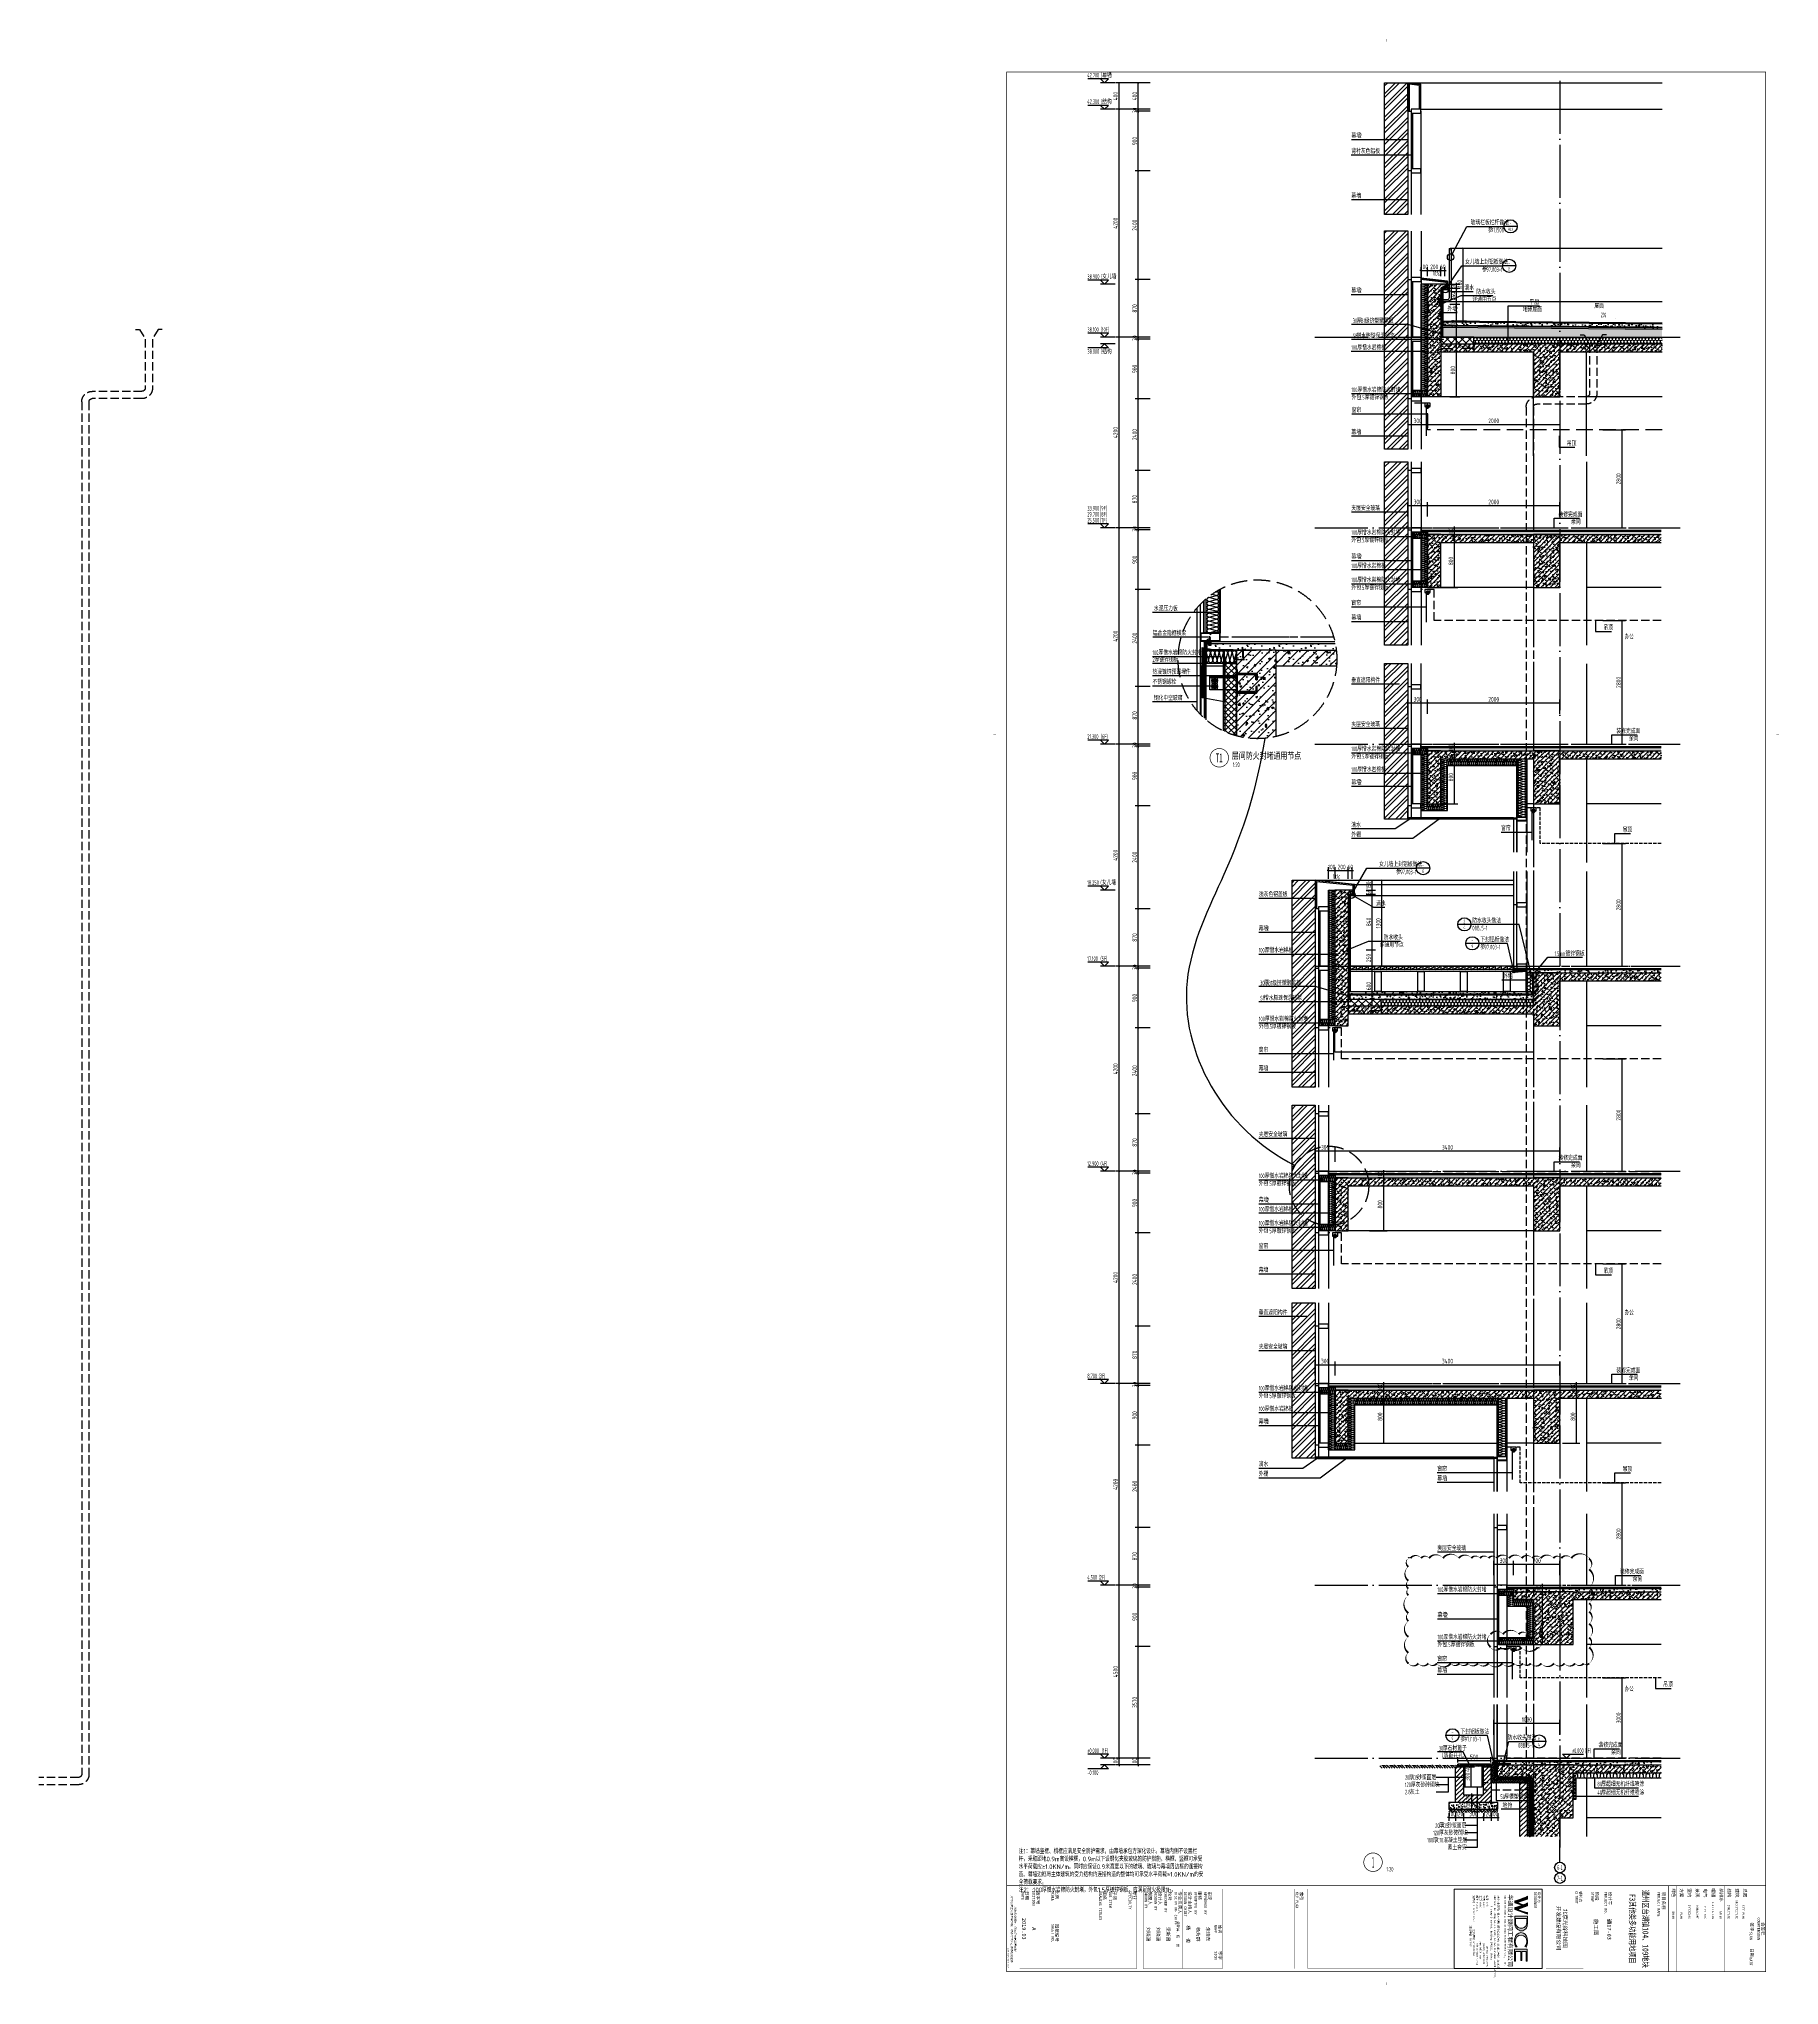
# Model space of a CAD drawing. Extents: x 198753 to 882193, y -399300 to 132460.
# Drawn here: x 328406 to 354716, y -207274 to -177853 of the extents above; entities that cross this region are included whole.
import ezdxf
from ezdxf.enums import TextEntityAlignment as Align

# ---------------------------------------------------------------- set-up
doc = ezdxf.new("R2010")
doc.units = 0
doc.header["$LTSCALE"] = 1000
doc.header["$MEASUREMENT"] = 0
for name, pattern in [('CENTER', [50.8, 31.75, -6.35, 6.35, -6.35]), ('DASH', [0.35, 0.25, -0.1]), ('DASHDOT2', [0.5, 0.25, -0.125, 0, -0.125]), ('DLAD4103$0$DASHED', [19.05, 12.7, -6.35]), ('DOTE', [2.42, 2, -0.2, 0.02, -0.2]), ('HIDDEN', [9.525, 6.35, -3.175])]:
    doc.linetypes.add(name, pattern=pattern)
for name, color, linetype in [('00-图签', 7, 'Continuous'), ('00-图签签名_10', 10, 'Continuous'), ('01-标注_尺寸', 124, 'Continuous'), ('01-标注_标高', 200, 'Continuous'), ('01-标注_符号', 200, 'Continuous'), ('01-标注_轴线坐标', 132, 'Continuous'), ('02-TEXT_房间', 7, 'Continuous'), ('02-TEXT_标注', 130, 'Continuous'), ('02-TEXT_轴号', 7, 'Continuous'), ('05-填充_156', 156, 'Continuous'), ('05-填充_天正', 26, 'Continuous'), ('A-0-房间名称', 7, 'Continuous'), ('A-C_玻璃幕墙', 140, 'Continuous'), ('A-C_窗', 140, 'Continuous'), ('A-D-玻璃剖线', 130, 'Continuous'), ('A-D-金属剖线', 200, 'Continuous'), ('A-D-金属看线', 205, 'Continuous'), ('A-D_龙骨', 131, 'Continuous'), ('A-E_栏杆', 232, 'Continuous'), ('A-O_屋面', 201, 'Continuous'), ('A-O_防水层', 222, 'Continuous'), ('A-STR-面层', 191, 'Continuous'), ('A-SUR_保温', 222, 'Continuous'), ('A-SUR_看线', 231, 'Continuous'), ('A-SUR_面层', 191, 'Continuous'), ('A-TECH_结构', 21, 'Continuous'), ('A-金属背板', 30, 'Continuous'), ('A_AXIS-轴线', 36, 'DOTE'), ('A_STR-砌块墙', 121, 'Continuous'), ('A_STR-砼墙', 51, 'Continuous'), ('A_STR-砼柱', 51, 'Continuous'), ('D_铝板', 181, 'Continuous'), ('I-E-家具_活动', 201, 'DASH'), ('L18', 1, 'Continuous'), ('PJ', 4, 'Continuous'), ('ZX', 14, 'CENTER'), ('构造物', 145, 'Continuous'), ('钢龙骨', 173, 'Continuous')]:
    doc.layers.add(name, color=color, linetype=linetype)
doc.layers.add('04-不打印_辅助线', color=165, linetype='Continuous', plot=False)
doc.layers.add('DIM_MODI', color=6, linetype='Continuous', plot=False)
doc.layers.add('C18', color=1, linetype='CENTER', lineweight=13)
doc.styles.add('_TCH_AXIS', font='STXIHEI.TTF', dxfattribs={"width": 0.75})
doc.styles.add('_TCH_DIM', font='ROS1', dxfattribs={"width": 0.8, "bigfont": 'JD'})
doc.styles.add('_TCH_DIM_T3', font='ROS1', dxfattribs={"width": 0.8, "bigfont": 'JD'})
doc.styles.add('_TCH_LABEL', font='STXIHEI.TTF', dxfattribs={"width": 0.75})
doc.styles.add('_TCH_SPACE', font='STXIHEI.TTF', dxfattribs={"width": 0.75, "height": 5})
doc.styles.get("Standard").update_dxf_attribs({"font": 'gbenor.shx', "bigfont": 'gbcbig.shx'})
doc.styles.add('华文细黑', font='STXIHEI.TTF', dxfattribs={"height": 10})
doc.styles.add('图签信息$0$hwxh', font='STXIHEI.TTF')
doc.styles.add('图签信息$0$华文细黑', font='STXIHEI.TTF', dxfattribs={"height": 10})
doc.dimstyles.new('_TCH_ARCH&&20', dxfattribs={"dimtxt": 70, "dimasz": 20, "dimexe": 50, "dimexo": 60, "dimgap": 20, "dimtad": 1, "dimdec": 0, "dimzin": 0, "dimdsep": 46, "dimtxsty": '_TCH_DIM_T3', "dimblk": 'ARCHTICK', "dimcen": 0.09, "dimclrt": 4, "dimazin": 2, "dimtfac": 1, "dimtdec": 0, "dimtix": 1, "dimtmove": 2, "dimatfit": 3, "dimfxl": 0, "dimtolj": 1, "dimtzin": 0, "dimarcsym": 0})
pattern_1 = [(50, (57158.59, -70692.28), (143.45204, -12.55043), [15, -165]), (355, (57158.59, -70692.28), (-27.75027, 150.43843), [12, -132]), (100.4514, (57170.54, -70693.33), (115.70188, 137.88791), [12.74804, -140.22842]), (46.1842, (57158.59, -70652.28), (213.4482, -33.1038), [22.5, -247.5]), (96.6356, (57176.37, -70655.04), (186.93254, 194.82357), [19.12206, -210.3426]), (351.1842, (57158.59, -70652.28), (186.9324, 194.82372), [18, -198]), (21, (57178.59, -70662.28), (119.38141, -80.52378), [15, -165]), (326, (57178.59, -70662.28), (48.66307, 145.03001), [12, -132]), (71.4514, (57188.53, -70668.99), (168.04453, 64.5061), [12.74804, -140.22842]), (37.5, (57158.586, -70692.28), (2.43197, 66.57877), [0, -130.4, 0, -134, 0, -132.5]), (7.5, (57158.586, -70692.28), (52.613907, 78.882342), [0, -76.4, 0, -127.4, 0, -50.5]), (327.5, (57113.986, -70692.28), (106.764487, -4.510974), [0, -50, 0, -156, 0, -207]), (317.5, (57093.99, -70692.28), (116.637234, 20.021), [0, -65, 0, -103.6, 0, -147])]
pattern_2 = [(50, (0, 0), (143.452037, -12.550427), [15, -165]), (355, (0, 0), (-27.750267, 150.438427), [12, -132]), (100.4514, (11.95, -1.05), (115.701876, 137.88791), [12.74804, -140.22842]), (46.1842, (0, 40), (213.44821, -33.1038), [22.5, -247.5]), (96.6356, (17.79, 37.24), (186.93254, 194.82357), [19.12206, -210.3426]), (351.1842, (0, 40), (186.93239, 194.82372), [18, -198]), (21, (20, 30), (119.38141, -80.523778), [15, -165]), (326, (20, 30), (48.663066, 145.03001), [12, -132]), (71.4514, (29.95, 23.29), (168.044526, 64.5061), [12.74804, -140.22842]), (37.5, (0, 0), (2.431971, 66.578771), [0, -130.4, 0, -134, 0, -132.5]), (7.5, (0, 0), (52.613907, 78.882342), [0, -76.4, 0, -127.4, 0, -50.5]), (327.5, (-44.6, 0), (106.764487, -4.510974), [0, -50, 0, -156, 0, -207]), (317.5, (-64.6, 0), (116.637234, 20.020996), [0, -65, 0, -103.6, 0, -147])]
pattern_3 = [(45, (-14173.83, -133153.876), (-44.90128, 44.90128), [])]
pattern_4 = [(45, (0, 0), (-35.355339, 35.355339), []), (50, (0, 0), (143.452037, -12.550427), [15, -165]), (355, (0, 0), (-27.750267, 150.438427), [12, -132]), (100.4514, (11.95, -1.05), (115.701876, 137.88791), [12.74804, -140.22842]), (46.1842, (0, 40), (213.44821, -33.1038), [22.5, -247.5]), (96.6356, (17.79, 37.24), (186.93254, 194.82357), [19.12206, -210.3426]), (351.1842, (0, 40), (186.93239, 194.82372), [18, -198]), (21, (20, 30), (119.38141, -80.523778), [15, -165]), (326, (20, 30), (48.663066, 145.03001), [12, -132]), (71.4514, (29.95, 23.29), (168.044526, 64.5061), [12.74804, -140.22842]), (37.5, (0, 0), (2.431971, 66.578771), [0, -130.4, 0, -134, 0, -132.5]), (7.5, (0, 0), (52.613907, 78.882342), [0, -76.4, 0, -127.4, 0, -50.5]), (327.5, (-44.6, 0), (106.764487, -4.510974), [0, -50, 0, -156, 0, -207]), (317.5, (-64.6, 0), (116.637234, 20.020996), [0, -65, 0, -103.6, 0, -147])]
pattern_5 = [(270, (153642.4788, 448171.3819), (-1.5875, -0.79375), [0, -1.5875])]
pattern_6 = [(0, (55467.9, -19886.7), (240, 480), [0, -480]), (0, (55187.1, -19951.5), (240, 480), [0, -480]), (0, (55343.1, -19956.3), (240, 480), [0, -480]), (0, (55513.5, -19814.7), (240, 480), [0, -480]), (0, (55314.3, -19980.3), (240, 480), [0, -480]), (0, (55561.5, -19512.3), (240, 480), [0, -480]), (0, (55415.1, -19550.7), (240, 480), [0, -480]), (0, (55491.9, -19610.7), (240, 480), [0, -480]), (0, (55100.7, -19620.3), (240, 480), [0, -480]), (0, (55335.9, -19641.9), (240, 480), [0, -480]), (0, (55244.7, -19764.3), (240, 480), [0, -480]), (0, (55249.5, -19944.3), (240, 480), [0, -480]), (0, (55429.5, -19963.5), (240, 480), [0, -480]), (0, (55561.5, -19752.3), (240, 480), [0, -480]), (0, (55112.7, -19826.7), (240, 480), [0, -480]), (0, (55153.5, -19745.1), (240, 480), [0, -480]), (0, (55340.7, -19778.7), (240, 480), [0, -480]), (0, (55273.5, -19848.3), (240, 480), [0, -480]), (0, (55235.1, -19689.9), (240, 480), [0, -480]), (0, (55295.1, -19509.9), (240, 480), [0, -480]), (0, (55131.9, -19927.5), (240, 480), [0, -480]), (0, (55395.9, -19608.3), (240, 480), [0, -480]), (0, (55172.7, -19601.1), (240, 480), [0, -480]), (0, (55134.3, -19538.7), (240, 480), [0, -480]), (130.601294, (55532.036, -19662.57), (-1199.999987, 1440.000006), [21.0732, -8829.689]), (18.43495, (55497.75, -19653.43), (1200, 480), [21.684, -3014.1023]), (90, (55497.75, -19674), (240, 480), [20.5714, -939.4285]), (161.56505, (55518.32, -19680.856), (-1200, 479.99996), [21.684, -3014.1023]), (53.1301, (55518.32, -19680.86), (240, 480), [22.857, -2377.143]), (135, (55536.6, -19925.43), (-240, 480), [19.395, -1338.25]), (45, (55509.18, -19925.43), (240, 480), [19.395, -1338.25]), (135, (55522.9, -19939.14), (-240, 480), [19.395, -1338.25]), (45, (55522.9, -19939.14), (240, 480), [19.395, -1338.25]), (116.565, (55305.75, -19603.14), (-4e-05, 960), [25.555, -511.101]), (180, (55294.3, -19580.3), (-240, 480), [27.4286, -452.5714]), (63.435, (55255.46, -19603.14), (2e-06, 960), [25.555, -511.101]), (116.565, (55266.9, -19626), (-4e-05, 960), [25.555, -511.101]), (0, (55266.9, -19626), (240, 480), [27.4286, -452.5714]), (63.435, (55294.32, -19626), (2e-06, 960), [25.555, -511.101]), (107.10273, (55486.322, -19765.427), (-719.9999725, 2400.000004), [31.089, -13026.322]), (143.97263, (55477.18, -19735.713), (-4559.999942, 3359.999996), [31.089, -6497.616]), (180, (55452.04, -19717.43), (-240, 480), [29.7143, -450.2857]), (36.02737, (55397.18, -19735.713), (4559.999966, 3359.999964), [31.089, -6497.616]), (71.56505, (55388.036, -19763.14), (720, 2400), [28.912, -3006.874]), (107.10273, (55397.179, -19792.856), (-719.9999725, 2400.000004), [31.089, -13026.322]), (143.97263, (55422.32, -19811.14), (-4559.999942, 3359.999996), [31.089, -6497.616]), (0, (55422.3, -19811.14), (240, 480), [29.7143, -450.2857]), (36.02737, (55452.036, -19811.14), (4559.999966, 3359.999964), [31.089, -6497.616]), (71.56505, (55477.18, -19792.856), (720, 2400), [28.912, -3006.874]), (150.25512, (55490.893, -19541.427), (-720, 479.99999), [18.428, -3851.4557]), (90, (55474.9, -19550.57), (240, 480), [18.2857, -941.714]), (29.74488, (55474.893, -19550.57), (720, 480), [18.428, -3851.4557]), (116.565, (55378.9, -19882), (-4e-05, 960), [25.555, -511.101]), (168.69007, (55367.465, -19859.14), (-2160, 479.99999), [23.31, -4871.7484]), (41.185925, (55326.322, -19870.57), (5999.999964, 5279.999954), [24.2975, -10180.6416]), (90, (55326.32, -19893.43), (240, 480), [22.857, -937.143]), (138.814074, (55344.607, -19909.427), (-5999.999893, 5280.000034), [24.2975, -10180.6416]), (16.699244, (55344.607, -19909.427), (7919.99994, 2399.999975), [23.8636, -9998.83]), (60.945396, (55367.465, -19902.57), (240, 479.999996), [23.533, -9860.2716]), (109.983106, (55177.75, -19680.856), (-1200.000005, 3359.999991), [26.7536, -11209.758]), (155.556045, (55168.607, -19655.713), (-3120.000012, 1439.99997), [27.6184, -11572.105]), (24.443955, (55118.322, -19655.713), (3120.000002, 1439.999993), [27.6184, -11572.105]), (70.016893, (55109.179, -19680.856), (1200.000004, 3359.999992), [26.7536, -11209.758]), (109.983106, (55118.322, -19705.998), (-1200.000005, 3359.999991), [26.7536, -11209.758]), (160.01689, (55143.465, -19715.14), (-1200, 479.99998), [26.7536, -5591.502]), (19.98311, (55143.465, -19715.14), (1199.999993, 480), [26.7536, -5591.502]), (70.016893, (55168.607, -19705.998), (1200.000004, 3359.999992), [26.7536, -11209.758]), (122.00538, (55356.036, -19724.284), (-240.00003, 479.999975), [21.5634, -4506.747]), (18.43495, (55324.036, -19712.856), (1200, 480), [21.684, -3014.1023]), (90, (55324.04, -19733.43), (240, 480), [20.5714, -939.4285]), (161.56505, (55344.61, -19740.284), (-1200, 479.99996), [21.684, -3014.1023]), (54.46232, (55344.607, -19740.284), (1679.999998, 2399.999996), [19.6625, -8238.569]), (116.565, (55216.6, -19840.86), (-4e-05, 960), [25.555, -511.101]), (180, (55205.2, -19818), (-240, 480), [25.143, -454.857]), (59.03624, (55166.32, -19840.856), (240, 479.999998), [26.656, -5571.0576]), (120.96376, (55180.036, -19863.713), (-240.000033, 479.999978), [26.656, -5571.0576]), (0, (55180.04, -19863.7), (240, 480), [25.143, -454.857]), (63.435, (55205.2, -19863.7), (2e-06, 960), [25.555, -511.101])]
pattern_7 = [(45, (55326.32, -19740.28), (-70.71068, 70.71068), []), (50, (55326.32, -19740.28), (286.9041, -25.1009), [30, -330]), (355, (55326.32, -19740.28), (-55.5005, 300.8769), [24, -264]), (100.4514, (55350.23, -19742.38), (231.4038, 275.7758), [25.496, -280.4568]), (46.1842, (55326.32, -19660.3), (426.8964, -66.2076), [45, -495]), (96.6356, (55361.9, -19665.8), (373.865, 389.647), [38.244, -420.685]), (351.1842, (55326.3, -19660.3), (373.865, 389.6474), [36, -396]), (21, (55366.32, -19680.28), (238.7628, -161.0476), [30, -330]), (326, (55366.32, -19680.28), (97.3261, 290.06), [24, -264]), (71.4514, (55386.22, -19693.7), (336.089, 129.0122), [25.496, -280.4568]), (37.5, (55326.32, -19740.28), (4.86394, 133.15754), [0, -260.8, 0, -268, 0, -265]), (7.5, (55326.32, -19740.28), (105.2278, 157.7647), [0, -152.8, 0, -254.8, 0, -101]), (327.5, (55237.12, -19740.28), (213.52897, -9.02195), [0, -100, 0, -312, 0, -414]), (317.5, (55197.12, -19740.28), (233.2745, 40.042), [0, -130, 0, -207.2, 0, -294])]
pattern_8 = [(45, (4697.017, 670), (-17.96051, 17.96051), []), (45, (4714.977, 670), (-17.96051, 17.96051), [12.7, -6.35])]

# ---------------------------------------------------------------- blocks, each defined once
blk = doc.blocks.new('图签信息$0$WDCE Copyright200X')
at = {"const_width": 0.016}
blk.add_lwpolyline([(-10.6, 1.3, 1), (-11.4, 1.3, 1)], format="xyb", close=True, dxfattribs=at)
at = {"style": '图签信息$0$华文细黑'}
for s, p in [('WDCE ', (-11.5, 0.5)), ('     Copyright ', (-3.5, 0.5))]:
    blk.add_text(s, height=1, dxfattribs=at).set_placement(p, align=Align.BOTTOM_RIGHT)
blk.add_text('c', height=0.6, dxfattribs=at).set_placement((-11, 1.3), align=Align.MIDDLE_CENTER)
blk.add_attdef('200X', text='', height=1, dxfattribs=at).set_placement((-0.5, 0.5), align=Align.BOTTOM_RIGHT)
blk = doc.blocks.new('图签信息$0$logo2')
h = blk.add_hatch(color=7)
h.paths.add_polyline_path([(19.02, -7.36), (15.84, -7.36), (15.84, -3.97), (18.97, -3.97), (18.97, -4.24), (16.46, -4.24), (16.46, -5.45), (18.81, -5.45), (18.81, -5.69), (16.47, -5.69), (16.47, -7.12), (19.02, -7.12)])
edge = h.paths.add_edge_path()
edge.add_spline(control_points=[(15.26, -4.21), (15.26, -4.21), (15.13, -4.65), (15.13, -4.65), (15.13, -4.65), (14.62, -4.1), (13.73, -4.1), (13.04, -4.1), (12.07, -4.54), (12.08, -5.62), (12.08, -6.49), (12.77, -7.16), (13.73, -7.17), (14.66, -7.17), (15.23, -6.68), (15.23, -6.68), (15.23, -6.68), (15.16, -7.11), (15.16, -7.11), (13.63, -7.7), (11.42, -7.29), (11.41, -5.64), (11.4, -3.72), (14.16, -3.66), (15.26, -4.21)], knot_values=[0, 0, 0, 0, 1, 1, 1, 2, 2, 2, 3, 3, 3, 4, 4, 4, 5, 5, 5, 6, 6, 6, 7, 7, 7, 8, 8, 8, 8], degree=3, periodic=0)
edge = h.paths.add_edge_path(flags=16)
edge.add_spline(control_points=[(10.23, -5.57), (10.23, -5.16), (10.12, -4.83), (9.9, -4.58), (9.63, -4.27), (9.23, -4.12), (8.69, -4.12), (8.69, -4.12), (7.64, -4.12), (7.64, -4.12), (7.64, -4.12), (7.64, -7.1), (7.64, -7.1), (7.64, -7.1), (8.66, -7.1), (8.66, -7.1), (9.13, -7.1), (9.52, -6.93), (9.82, -6.6), (10.09, -6.31), (10.23, -5.96), (10.23, -5.57)], knot_values=[0, 0, 0, 0, 1, 1, 1, 2, 2, 2, 3, 3, 3, 4, 4, 4, 5, 5, 5, 6, 6, 6, 7, 7, 7, 7], degree=3, periodic=0)
edge = h.paths.add_edge_path()
edge.add_spline(control_points=[(10.92, -5.51), (10.92, -5.96), (10.72, -6.37), (10.34, -6.72), (9.92, -7.1), (9.41, -7.29), (8.82, -7.29), (8.82, -7.29), (7.03, -7.29), (7.03, -7.29), (7.03, -7.29), (7.03, -3.92), (7.03, -3.92), (7.03, -3.92), (9.1, -3.92), (9.1, -3.92), (9.59, -3.92), (10.01, -4.06), (10.36, -4.34), (10.73, -4.64), (10.92, -5.03), (10.92, -5.51)], knot_values=[0, 0, 0, 0, 1, 1, 1, 2, 2, 2, 3, 3, 3, 4, 4, 4, 5, 5, 5, 6, 6, 6, 7, 7, 7, 7], degree=3, periodic=0)
at = {"lineweight": 0}
blk.add_lwpolyline([(19.02, -7.36), (15.84, -7.36), (15.84, -3.97), (18.97, -3.97), (18.97, -4.24), (16.46, -4.24), (16.46, -5.45), (18.81, -5.45), (18.81, -5.69), (16.47, -5.69), (16.47, -7.12), (19.02, -7.12), (19.02, -7.36)], dxfattribs=at)
for points, knots in [([(10.92, -5.51), (10.92, -5.96), (10.72, -6.37), (10.34, -6.72), (9.92, -7.1), (9.41, -7.29), (8.82, -7.29), (8.82, -7.29), (7.03, -7.29), (7.03, -7.29), (7.03, -7.29), (7.03, -3.92), (7.03, -3.92), (7.03, -3.92), (9.1, -3.92), (9.1, -3.92), (9.59, -3.92), (10.01, -4.06), (10.36, -4.34), (10.73, -4.64), (10.92, -5.03), (10.92, -5.51)], [0, 0, 0, 0, 1, 1, 1, 2, 2, 2, 3, 3, 3, 4, 4, 4, 5, 5, 5, 6, 6, 6, 7, 7, 7, 7]), ([(10.23, -5.57), (10.23, -5.16), (10.12, -4.83), (9.9, -4.58), (9.63, -4.27), (9.23, -4.12), (8.69, -4.12), (8.69, -4.12), (7.64, -4.12), (7.64, -4.12), (7.64, -4.12), (7.64, -7.1), (7.64, -7.1), (7.64, -7.1), (8.66, -7.1), (8.66, -7.1), (9.13, -7.1), (9.52, -6.93), (9.82, -6.6), (10.09, -6.31), (10.23, -5.96), (10.23, -5.57)], [0, 0, 0, 0, 1, 1, 1, 2, 2, 2, 3, 3, 3, 4, 4, 4, 5, 5, 5, 6, 6, 6, 7, 7, 7, 7]), ([(15.26, -4.21), (15.26, -4.21), (15.13, -4.65), (15.13, -4.65), (15.13, -4.65), (14.62, -4.1), (13.73, -4.1), (13.04, -4.1), (12.07, -4.54), (12.08, -5.62), (12.08, -6.49), (12.77, -7.16), (13.73, -7.17), (14.66, -7.17), (15.23, -6.68), (15.23, -6.68), (15.23, -6.68), (15.16, -7.11), (15.16, -7.11), (13.63, -7.7), (11.42, -7.29), (11.41, -5.64), (11.4, -3.72), (14.16, -3.66), (15.26, -4.21)], [0, 0, 0, 0, 1, 1, 1, 2, 2, 2, 3, 3, 3, 4, 4, 4, 5, 5, 5, 6, 6, 6, 7, 7, 7, 8, 8, 8, 8])]:
    blk.add_open_spline(points, degree=3, knots=knots, dxfattribs=at)
blk = doc.blocks.new('图签信息$0$logo1')
h = blk.add_hatch(color=8)
edge = h.paths.add_edge_path()
edge.add_spline(control_points=[(3.86, -5.21), (3.63, -5.88), (3.39, -6.56), (3.39, -6.56), (3.39, -6.56), (2.5, -3.91), (2.5, -3.91), (2.5, -3.91), (1.8, -3.91), (1.69, -3.91), (2.02, -4.39), (2.95, -7.27), (2.95, -7.27), (2.95, -7.27), (3.44, -7.27), (3.44, -7.27), (3.44, -7.27), (4.03, -5.66), (4.03, -5.66), (4.03, -5.66), (3.86, -5.21), (3.86, -5.21)], knot_values=[0, 0, 0, 0, 1, 1, 1, 2, 2, 2, 3, 3, 3, 4, 4, 4, 5, 5, 5, 6, 6, 6, 7, 7, 7, 7], degree=3, periodic=0)
h = blk.add_hatch(color=7)
edge = h.paths.add_edge_path()
edge.add_spline(control_points=[(6.04, -3.91), (6.09, -4.1), (5.2, -6.56), (5.2, -6.56), (5.2, -6.56), (4.3, -3.91), (4.3, -3.91), (4.3, -3.91), (3.6, -3.91), (3.49, -3.91), (3.82, -4.39), (4.75, -7.27), (4.75, -7.27), (4.75, -7.27), (5.24, -7.27), (5.24, -7.27), (5.24, -7.27), (6.33, -4.3), (6.33, -4.3), (6.33, -4.3), (6.48, -3.91), (6.48, -3.91), (6.48, -3.91), (6.21, -3.91), (6.04, -3.91)], knot_values=[0, 0, 0, 0, 1, 1, 1, 2, 2, 2, 3, 3, 3, 4, 4, 4, 5, 5, 5, 6, 6, 6, 7, 7, 7, 8, 8, 8, 8], degree=3, periodic=0)
at = {"color": 8, "lineweight": 0}
blk.add_open_spline([(3.86, -5.21), (3.63, -5.88), (3.39, -6.56), (3.39, -6.56), (3.39, -6.56), (2.5, -3.91), (2.5, -3.91), (2.5, -3.91), (1.8, -3.91), (1.69, -3.91), (2.02, -4.39), (2.95, -7.27), (2.95, -7.27), (2.95, -7.27), (3.44, -7.27), (3.44, -7.27), (3.44, -7.27), (4.03, -5.66), (4.03, -5.66), (4.03, -5.66), (3.86, -5.21), (3.86, -5.21)], degree=3, knots=[0, 0, 0, 0, 1, 1, 1, 2, 2, 2, 3, 3, 3, 4, 4, 4, 5, 5, 5, 6, 6, 6, 7, 7, 7, 7], dxfattribs=at)
at = {"lineweight": 0}
blk.add_open_spline([(6.04, -3.91), (6.09, -4.1), (5.2, -6.56), (5.2, -6.56), (5.2, -6.56), (4.3, -3.91), (4.3, -3.91), (4.3, -3.91), (3.6, -3.91), (3.49, -3.91), (3.82, -4.39), (4.75, -7.27), (4.75, -7.27), (4.75, -7.27), (5.24, -7.27), (5.24, -7.27), (5.24, -7.27), (6.33, -4.3), (6.33, -4.3), (6.33, -4.3), (6.48, -3.91), (6.48, -3.91), (6.48, -3.91), (6.21, -3.91), (6.04, -3.91)], degree=3, knots=[0, 0, 0, 0, 1, 1, 1, 2, 2, 2, 3, 3, 3, 4, 4, 4, 5, 5, 5, 6, 6, 6, 7, 7, 7, 8, 8, 8, 8], dxfattribs=at)
blk.add_blockref('图签信息$0$logo2', (0, 0))
blk = doc.blocks.new('图签信息$0$时间-logo')
at = {"layer": 'Defpoints', "lineweight": 0}
blk.add_lwpolyline([(0, -23.46), (-21.17, -23.46), (-21.17, 0), (0, 0), (0, -23.46)], dxfattribs=at)
blk.add_blockref('图签信息$0$logo1', (-20.97, 0))
at = {"style": '图签信息$0$hwxh'}
for s, height, p in [('华通设计顾问工程有限公司 ', 1.15, (-19.73, -9.05)), ('WALTON DESIGN & CONSULTING ENGINEERING CO., LTD.', 0.5, (-19.5, -10.1)), ('电话 Tel：                        （8610）83957395 ', 0.5, (-19.56, -14.91)), ('Address: Building No.3 C-Park, No.135 Xizhimen South Street, ', 0.47, (-19.48, -12.83)), ('传真 Fax：                      （8610）83957590 ', 0.5, (-19.48, -15.8)), ('地址:北京市西城区西直门南小街135号西派国际3号楼 100035', 0.5, (-19.48, -11.94)), ('Xicheng District, Beijing 100035, China ', 0.47, (-16.69, -13.72)), ('主页 Web：                      www.WDCE.com ', 0.5, (-19.48, -16.69)), ('资质号 Licence No.：    建筑甲级 A111010265 ', 0.5, (-19.48, -18.47)), ('邮件 E-mail：                    office@WDCE.com ', 0.5, (-19.48, -17.58)), ('   规划甲级 101195', 0.5, (-12.6, -19.36))]:
    blk.add_text(s, height=height, dxfattribs=at).set_placement(p)
blk = doc.blocks.new('图签信息')
at = {"const_width": 0.5}
for points in [[(-65, 574), (-65, 500.5), (0, 500.5), (0, 574)], [(-65, 0), (0, 0), (0, 500.5), (-65, 500.5)]]:
    blk.add_lwpolyline(points, close=True, dxfattribs=at)
at = {"const_width": 0.05}
for points in [[(-65, 566.5), (0, 566.5)], [(-65, 560.5), (0, 560.5)], [(-39.1, 566.5), (-39.1, 500.5)], [(-19.1, 566.5), (-19.1, 500.5)], [(-65, 554.5), (0, 554.5)], [(-65, 548.5), (0, 548.5)], [(-65, 542.5), (0, 542.5)], [(-65, 536.5), (0, 536.5)], [(-65, 530.5), (0, 530.5)], [(-65, 524.5), (0, 524.5)], [(-65, 518.5), (0, 518.5)], [(-65, 512.5), (0, 512.5)], [(-65, 512.5), (0, 512.5)], [(-65, 506.5), (0, 506.5)], [(-65, 500.5), (0, 500.5)], [(-62.5, 450.9), (-2.5, 450.9)], [(-62.5, 440.9), (-2.5, 440.9)], [(-2.5, 407.9), (-2.5, 436.1), (-62.5, 436.1), (-62.5, 407.9)], [(-62.5, 407.9), (-2.5, 407.9)], [(-62.5, 404.9), (-62.5, 227.8)], [(-62.5, 404.9), (-2.5, 404.9)], [(-62.5, 227.8), (-2.5, 227.8), (-2.5, 404.9)], [(-57.5, 338.4), (-7.5, 338.4)], [(-57.5, 288.8), (-7.5, 288.8)], [(-62.5, 227.8), (-2.5, 227.8)], [(-57.5, 234.9), (-7.5, 234.9)], [(-62.5, 217.7), (-2.5, 217.7)], [(-62.5, 103.3), (-2.5, 103.3), (-2.5, 163.3), (-62.5, 163.3), (-62.5, 103.3)], [(-37.5, 163.3), (-37.5, 103.3)], [(-20, 163.3), (-20, 103.3)], [(-62.5, 155.8), (-2.5, 155.8)], [(-62.5, 148.3), (-2.5, 148.3)], [(-62.5, 140.8), (-2.5, 140.8)], [(-62.5, 133.3), (-2.5, 133.3)], [(-62.5, 125.8), (-2.5, 125.8)], [(-62.5, 118.3), (-2.5, 118.3)], [(-62.5, 110.8), (-2.5, 110.8)], [(-62.5, 98.5), (-2.5, 98.5), (-2.5, 10), (-62.5, 10), (-62.5, 98.5)], [(-62.5, 83.5), (-2.5, 83.5)], [(-62.5, 76), (-2.5, 76)], [(-62.5, 40), (-2.5, 40)], [(-37.5, 40), (-37.5, 26)], [(-62.5, 26), (-2.5, 26)], [(-62.5, 18), (-2.5, 18)]]:
    blk.add_lwpolyline(points, dxfattribs=at)
at = {"ltscale": 0.001, "xscale": 2.834689937531525, "yscale": 2.834689937531525, "zscale": 2.834689937531525}
blk.add_blockref('图签信息$0$时间-logo', (-2.5, 404.9), dxfattribs=at)
blk.add_blockref('图签信息$0$WDCE Copyright200X', (-2.5, 0)).add_auto_attribs({'200X': '2007'})
at = {"style": '图签信息$0$华文细黑'}
for s, height, p in [('总图', 2.4, (-63, 559.5)), ('签字', 2.4, (-37.2, 564.6)), ('SIGN', 2, (-30.3, 563.9)), ('日期', 2.4, (-17.8, 564.6)), ('DATE', 2, (-11, 563.7)), ('建筑', 2.4, (-63, 553.5)), ('结构', 2.4, (-63, 547.5)), ('给排水', 2.4, (-63, 541.5)), ('暖通', 2.4, (-63, 535.5)), ('电气', 2.4, (-63, 529.5)), ('景观', 2.4, (-63, 523.5)), ('室内', 2.4, (-63, 517.5)), ('绿色', 2.4, (-63, 505.5)), ('方案', 2.4, (-63, 511.5)), ('项目名称', 2.4, (-60.5, 498)), ('PROJECT NAME', 2, (-60.5, 494.1)), ('设计号', 2.4, (-60.5, 457.5)), ('STAGE', 2, (-60.5, 444)), ('PROJECT NO.', 2, (-60.5, 454)), ('阶段', 2.4, (-60.5, 447.5)), ('委托方', 2, (-60.9, 434.9)), ('CLIENT', 2, (-60.9, 431.9)), ('设计方', 2, (-60.5, 403.8)), ('DESIGNER', 2, (-60.5, 400.8)), ('索引', 2.4, (-60.5, 224.1)), ('KEY PLAN', 2, (-60.5, 220.7)), ('姓名', 2.4, (-35.5, 162.5)), ('签字', 2.4, (-15.8, 162.6)), ('审核', 2.4, (-61, 147.3)), ('审定', 2.4, (-60.7, 154.8)), ('APPROVED BY', 2, (-60.5, 151.4)), ('NAME', 2, (-35.5, 159)), ('SIGN', 2, (-15.5, 159.2)), ('设计主持人', 2.4, (-60.7, 139.8)), ('专业负责人', 2.4, (-60.7, 132.3)), ('VERIFIED BY', 2, (-60.5, 143.9)), ('DESIGN CHIEF', 2, (-60.5, 136.2)), ('校对', 2.4, (-60.5, 124.8)), ('CHECKED BY', 2, (-60.5, 121.4)), ('DISCIPLINE CHIEF', 2, (-60.5, 129)), ('制图人', 2.4, (-60.6, 109.8)), ('设计人', 2.4, (-60.5, 117.3)), ('DESIGN BY', 2, (-60.5, 113.8)), ('DRAWN BY', 2, (-60.5, 106.5)), ('SPECIALTY', 2, (-61.2, 94.4)), ('专业', 2.4, (-61.2, 97.9)), ('SUB ITEM', 2, (-60.9, 79.5)), ('子项', 2.4, (-60.9, 82.9)), ('图名', 2.4, (-60.9, 75.4)), ('DRAWING TITLES', 2, (-60.9, 72)), ('比例', 2.4, (-61.6, 39.4)), ('SCALE', 2, (-61.2, 36)), ('SHEET NO.', 2, (-36.1, 36)), ('图纸编号', 2.4, (-36.1, 39.3)), ('版本号', 2.4, (-61, 25)), ('EDITION', 2, (-61.1, 21.6)), ('日期', 2.4, (-61, 16.7)), ('DATE', 2, (-60.5, 13.3))]:
    blk.add_text(s, height=height, dxfattribs=at).set_placement(p, align=Align.TOP_LEFT)
for s, height, p in [('COUNTERSIGN', 2, (-32.5, 569.6)), ('会签栏', 2.4, (-32.5, 573))]:
    blk.add_text(s, height=height, dxfattribs=at).set_placement(p, align=Align.TOP_CENTER)
for s, p in [('ARCHITECTURE', (-40.1, 552.7)), ('SITE PLAN', (-40.1, 557.7)), ('STRUCTURE', (-40.1, 546.7)), ('VENTILATION', (-40.1, 534.7)), ('WATER', (-40.1, 540.7)), ('INTERIORS', (-40.1, 516.9)), ('LANDSCAPE', (-40.1, 522.9)), ('ELECTRIC', (-40.1, 528.9)), ('GREEN', (-40.1, 504.9)), ('PLAN', (-40.1, 510.9))]:
    blk.add_text(s, height=1.5, dxfattribs=at).set_placement(p, align=Align.TOP_RIGHT)
at = {"color": 4, "style": '图签信息$0$华文细黑', "width": 0.75}
for s, p in [('通州区台湖镇104、109地块', (-32.5, 480.8)), ('F3其他类多功能用地项目', (-32.5, 470.9))]:
    blk.add_text(s, height=4.5, dxfattribs=at).set_placement(p, align=Align.CENTER)
at = {"color": 4, "style": '图签信息$0$华文细黑'}
for s, p in [('2019.03', (-32.5, 11.8)), ('A', (-32.5, 19.4))]:
    blk.add_text(s, height=3, dxfattribs=at).set_placement(p, align=Align.CENTER)
at = {"style": '图签信息$0$华文细黑', "oblique": 20}
for s, p in [('尺寸以标注为准不得量取，所有尺寸需在现场校核准确', (-32.5, 4)), ('除特别注明外，所有尺寸是以毫米制', (-32.5, 6.5))]:
    blk.add_text(s, height=1.5, dxfattribs=at).set_placement(p, align=Align.MIDDLE_CENTER)
at = {"color": 4, "ltscale": 0.001, "char_height": 3, "width": 58.489, "style": '图签信息$0$华文细黑'}
for s, insert, attachment_point in [('通17-03', (-40.1, 455.5), 4), ('施工图', (-40.1, 445.5), 4), ('北京光谷科技园\\P开发建设有限公司', (-32.9, 419.7), 5)]:
    blk.add_mtext(s, dxfattribs=dict(at, insert=insert, attachment_point=attachment_point))
blk = doc.blocks.new('_ArchTick')
at = {"color": 0, "linetype": 'ByBlock', "const_width": 0.4}
blk.add_lwpolyline([(-0.5, -0.5), (0.5, 0.5)], dxfattribs=at)
blk = doc.blocks.new('*D2115')
at = {"layer": '01-标注_尺寸', "color": 0, "lineweight": -2, "transparency": 16777216}
for p, q in [((0, -13), (0, -123)), ((0, -73), (180, -73)), ((500, -73), (320, -73)), ((500, -13), (500, -123))]:
    blk.add_line(p, q, dxfattribs=at)
at = {"layer": 'Defpoints', "color": 0, "transparency": 16777216}
for p in [(0, 47), (500, 47), (500, -73)]:
    blk.add_point(p, dxfattribs=at)
at = {"layer": '01-标注_尺寸', "color": 0, "lineweight": -2, "transparency": 16777216, "xscale": 20, "yscale": 20, "zscale": 20, "rotation": 180}
blk.add_blockref('_ArchTick', (0, -73), dxfattribs=at)
at = {"layer": '01-标注_尺寸', "color": 0, "lineweight": -2, "transparency": 16777216, "xscale": 20, "yscale": 20, "zscale": 20}
blk.add_blockref('_ArchTick', (500, -73), dxfattribs=at)
at = {"layer": '01-标注_尺寸', "color": 4, "transparency": 16777216, "insert": (250, -31), "char_height": 70, "attachment_point": 5, "style": '_TCH_DIM_T3'}
blk.add_mtext('\\A1;500', dxfattribs=at)
blk = doc.blocks.new('$LinePat$聚苯板')
at = {"color": 0}
for p, q in [((15, -9), (0, 0)), ((30, 0), (15, -9)), ((15, -26), (0, -34)), ((0, -34), (0, -51)), ((0, -51), (15, -60)), ((15, -9), (15, -26)), ((30, -34), (15, -26)), ((15, -60), (30, -51))]:
    blk.add_line(p, q, dxfattribs=at)
blk = doc.blocks.new('*U231')
at = {"layer": 'A-SUR_保温', "color": 26}
blk.add_lwpolyline([(0, 0), (30, 0), (30, 70), (0, 70), (0, 0)], dxfattribs=at)
at = {"layer": 'A-SUR_保温', "color": 26, "xscale": -0.5907290889834536, "yscale": 0.5, "zscale": 0.5, "rotation": 270.0000009086006}
for p in [(30, 53), (30, 35), (30, 18), (30, 0)]:
    blk.add_blockref('$LinePat$聚苯板', p, dxfattribs=at)
blk = doc.blocks.new('A$C1C2A6847')
for p, q in [((52, 23), (55, 28)), ((52, 19), (55, 14)), ((55, 28), (55, 14))]:
    blk.add_line(p, q)
for points in [[(0, 21), (2, 23), (52, 23), (52, 19), (2, 19), (0, 21)], [(56, 42), (51, 37), (51, 5), (56, 0)], [(57, 41), (52, 37), (52, 27)], [(52, 26), (52, 17)], [(52, 16), (52, 6), (57, 1)]]:
    blk.add_lwpolyline(points)
for centre, start, end in [((52, 26), 270, 90), ((52, 16), 270, 90), ((56, 42), 315, 135), ((56, 0), 225, 45)]:
    blk.add_arc(centre, 0.5, start, end)
blk = doc.blocks.new('$LinePat$空心砌块')
at = {"color": 0}
for p in [(0, -300), (536, -300)]:
    blk.add_line(p, (536, 0), dxfattribs=at)
blk = doc.blocks.new('$LinePat$防水层2')
at = {"color": 0}
blk.add_line((0, 0), (600, 0), dxfattribs=at)
blk.add_solid([(150, 0), (450, 0), (150, -100), (450, -100)], dxfattribs=at)
blk = doc.blocks.new('*D2168')
at = {"layer": '01-标注_尺寸', "color": 0, "lineweight": -2, "transparency": 16777216}
for p, q in [((65034, -190946), (65177, -190946)), ((65127, -191546), (65127, -190946)), ((65034, -191546), (65177, -191546))]:
    blk.add_line(p, q, dxfattribs=at)
at = {"layer": 'Defpoints', "color": 0, "transparency": 16777216}
for p in [(64974, -190946), (65127, -190946), (64974, -191546)]:
    blk.add_point(p, dxfattribs=at)
at = {"layer": '01-标注_尺寸', "color": 0, "lineweight": -2, "transparency": 16777216, "xscale": 20, "yscale": 20, "zscale": 20}
for p, rotation in [((65127, -190946), 90), ((65127, -191546), 270)]:
    blk.add_blockref('_ArchTick', p, dxfattribs=dict(at, rotation=rotation))
at = {"layer": '01-标注_尺寸', "color": 4, "transparency": 16777216, "insert": (65072, -191246), "char_height": 70, "attachment_point": 5, "rotation": 90, "style": '_TCH_DIM_T3'}
blk.add_mtext('\\A1;600', dxfattribs=at)
blk = doc.blocks.new('*D2169')
at = {"layer": '01-标注_尺寸', "color": 0, "lineweight": -2, "transparency": 16777216}
for p, q in [((65034, -190696), (65177, -190696)), ((65127, -190946), (65127, -190696)), ((65034, -190946), (65177, -190946))]:
    blk.add_line(p, q, dxfattribs=at)
at = {"layer": 'Defpoints', "color": 0, "transparency": 16777216}
for p in [(64974, -190696), (65127, -190696), (64974, -190946)]:
    blk.add_point(p, dxfattribs=at)
at = {"layer": '01-标注_尺寸', "color": 0, "lineweight": -2, "transparency": 16777216, "xscale": 20, "yscale": 20, "zscale": 20}
for p, rotation in [((65127, -190696), 90), ((65127, -190946), 270)]:
    blk.add_blockref('_ArchTick', p, dxfattribs=dict(at, rotation=rotation))
at = {"layer": '01-标注_尺寸', "color": 4, "transparency": 16777216, "insert": (65072, -190821), "char_height": 70, "attachment_point": 5, "rotation": 90, "style": '_TCH_DIM_T3'}
blk.add_mtext('\\A1;250', dxfattribs=at)
blk = doc.blocks.new('*D2170')
at = {"layer": '01-标注_尺寸', "color": 0, "lineweight": -2, "transparency": 16777216}
for p, q in [((65034, -189857), (65177, -189857)), ((65127, -190696), (65127, -189857)), ((65034, -190696), (65177, -190696))]:
    blk.add_line(p, q, dxfattribs=at)
at = {"layer": 'Defpoints', "color": 0, "transparency": 16777216}
for p in [(64974, -189857), (65127, -189857), (64974, -190696)]:
    blk.add_point(p, dxfattribs=at)
at = {"layer": '01-标注_尺寸', "color": 0, "lineweight": -2, "transparency": 16777216, "xscale": 20, "yscale": 20, "zscale": 20}
for p, rotation in [((65127, -189857), 90), ((65127, -190696), 270)]:
    blk.add_blockref('_ArchTick', p, dxfattribs=dict(at, rotation=rotation))
at = {"layer": '01-标注_尺寸', "color": 4, "transparency": 16777216, "insert": (65072, -190276), "char_height": 70, "attachment_point": 5, "rotation": 90, "style": '_TCH_DIM_T3'}
blk.add_mtext('\\A1;840', dxfattribs=at)
blk = doc.blocks.new('*D2171')
at = {"layer": '01-标注_尺寸', "color": 0, "lineweight": -2, "transparency": 16777216}
for p, q in [((65034, -189797), (65177, -189797)), ((65034, -189857), (65177, -189857)), ((65127, -189797), (65127, -189777)), ((65127, -189857), (65127, -189797)), ((65127, -189857), (65127, -189877))]:
    blk.add_line(p, q, dxfattribs=at)
at = {"layer": 'Defpoints', "color": 0, "transparency": 16777216}
for p in [(64974, -189797), (64974, -189857), (65127, -189797)]:
    blk.add_point(p, dxfattribs=at)
at = {"layer": '01-标注_尺寸', "color": 0, "lineweight": -2, "transparency": 16777216, "xscale": 20, "yscale": 20, "zscale": 20}
for p, rotation in [((65127, -189797), 270), ((65127, -189857), 90)]:
    blk.add_blockref('_ArchTick', p, dxfattribs=dict(at, rotation=rotation))
at = {"layer": '01-标注_尺寸', "color": 4, "transparency": 16777216, "insert": (65072, -189827), "char_height": 70, "attachment_point": 5, "rotation": 90, "style": '_TCH_DIM_T3'}
blk.add_mtext('\\A1;60', dxfattribs=at)
blk = doc.blocks.new('*D2172')
at = {"layer": '01-标注_尺寸', "color": 0, "lineweight": -2, "transparency": 16777216}
for p, q in [((65034, -189647), (65177, -189647)), ((65127, -189797), (65127, -189647)), ((65034, -189797), (65177, -189797))]:
    blk.add_line(p, q, dxfattribs=at)
at = {"layer": 'Defpoints', "color": 0, "transparency": 16777216}
for p in [(64974, -189647), (65127, -189647), (64974, -189797)]:
    blk.add_point(p, dxfattribs=at)
at = {"layer": '01-标注_尺寸', "color": 0, "lineweight": -2, "transparency": 16777216, "xscale": 20, "yscale": 20, "zscale": 20}
for p, rotation in [((65127, -189647), 90), ((65127, -189797), 270)]:
    blk.add_blockref('_ArchTick', p, dxfattribs=dict(at, rotation=rotation))
at = {"layer": '01-标注_尺寸', "color": 4, "transparency": 16777216, "insert": (65072, -189722), "char_height": 70, "attachment_point": 5, "rotation": 90, "style": '_TCH_DIM_T3'}
blk.add_mtext('\\A1;150', dxfattribs=at)
blk = doc.blocks.new('*U190')
at = {"layer": 'A-O_屋面'}
blk.add_lwpolyline([(-50, 150), (50, 150), (50, -150), (-50, -150)], close=True, dxfattribs=at)
blk = doc.blocks.new('*U191')
at = {"layer": 'A-SUR_保温', "color": 0, "linetype": 'ByBlock', "lineweight": -2, "transparency": 16777216}
for p in [(0, 0), (650, 0), (1300, 0), (1950, 0)]:
    blk.add_blockref('*U190', p, dxfattribs=at)
blk = doc.blocks.new('$LinePat$岩棉板')
at = {"color": 0}
for p, q in [((0, -17), (12, -67)), ((12, -67), (24, -17))]:
    blk.add_line(p, q, dxfattribs=at)
for centre, start, end in [((12, -17), 0, 180), ((0, -67), 270, 0), ((24, -67), 180, 270)]:
    blk.add_arc(centre, 12, start, end, dxfattribs=at)
at = {"layer": 'Defpoints'}
blk.add_point((0, 0), dxfattribs=at)
at = {"layer": 'Defpoints', "color": 0}
blk.add_point((24, -84), dxfattribs=at)
blk = doc.blocks.new('*U245')
at = {"layer": '01-标注_符号'}
for points in [[(-853, 520), (0, 520)], [(-853, 190), (272, 190)], [(-850, -849), (220, -849)]]:
    blk.add_lwpolyline(points, dxfattribs=at)
at = {"layer": '01-标注_符号', "const_width": 8}
for points in [[(-4, 520, 1), (4, 520, 1)], [(268, 190, 1), (276, 190, 1)], [(216, -849, 1), (224, -849, 1)]]:
    blk.add_lwpolyline(points, format="xyb", close=True, dxfattribs=at)
at = {"layer": 'A-D-金属剖线'}
for points in [[(70, -795), (300, -795), (300, -895), (70, -895)], [(72, -797), (299, -797), (299, -894), (72, -894)]]:
    blk.add_lwpolyline(points, close=True, dxfattribs=at)
at = {"layer": 'A-SUR_保温'}
blk.add_line((300, 1155), (300, -895), dxfattribs=at)
blk.add_lwpolyline([(200, 1155), (300, 1155), (300, -795), (200, -795)], close=True, dxfattribs=at)
at = {"layer": 'A-金属背板'}
for points in [[(60, 845), (70, 845), (70, 5), (60, 5)], [(60, -55), (70, -55), (70, -895), (60, -895)]]:
    blk.add_lwpolyline(points, close=True, dxfattribs=at)
at = {"layer": 'A-SUR_保温', "yscale": 1.188379012465143, "zscale": 1.188379012465143}
for p, xscale, rotation in [((200, 1126), 1.195146262867752, 90.00000006427223), ((200, 1098), 1.195146262867752, 90.00000006427223), ((200, 1069), 1.195146262867752, 90.00000006427223), ((200, 1040), 1.195146262867752, 90.00000006427223), ((200, 1012), 1.195146262867752, 90.00000006427223), ((200, 983), 1.195146262867752, 90.00000006427223), ((200, 954), 1.195146262867752, 90.00000006427223), ((200, 926), 1.195146262867752, 90.00000006427223), ((200, 897), 1.195146262867752, 90.00000006427223), ((200, 868), 1.195146262867752, 90.00000006427223), ((200, 839), 1.195146262867752, 90.00000006427223), ((200, 811), 1.195146262867752, 90.00000006427223), ((200, 782), 1.195146262867752, 90.00000006427223), ((200, 753), 1.195146262867752, 90.00000006427223), ((200, 725), 1.195146262867752, 90.00000006427223), ((200, 696), 1.195146262867752, 90.00000006427223), ((200, 667), 1.195146262867752, 90.00000006427223), ((200, 639), 1.195146262867752, 90.00000006427223), ((200, 610), 1.195146262867752, 90.00000006427223), ((200, 581), 1.195146262867752, 90.00000006427223), ((200, 553), 1.195146262867752, 90.00000006427223), ((200, 524), 1.195146262867752, 90.00000006427223), ((200, 495), 1.195146262867752, 90.00000006427223), ((200, 467), 1.195146262867752, 90.00000006427223), ((200, 438), 1.195146262867752, 90.00000006427223), ((200, 409), 1.195146262867752, 90.00000006427223), ((200, 381), 1.195146262867752, 90.00000006427223), ((200, 352), 1.195146262867752, 90.00000006427223), ((200, 323), 1.195146262867752, 90.00000006427223), ((200, 294), 1.195146262867752, 90.00000006427223), ((200, 266), 1.195146262867752, 90.00000006427223), ((200, 237), 1.195146262867752, 90.00000006427223), ((200, 208), 1.195146262867752, 90.00000006427223), ((200, 180), 1.195146262867752, 90.00000006427223), ((200, 151), 1.195146262867752, 90.00000006427223), ((200, 122), 1.195146262867752, 90.00000006427223), ((200, 94), 1.195146262867752, 90.00000006427223), ((200, 65), 1.195146262867752, 90.00000006427223), ((200, 36), 1.195146262867752, 90.00000006427223), ((200, 8), 1.195146262867752, 90.00000006427223), ((200, -21), 1.195146262867752, 90.00000006427223), ((200, -50), 1.195146262867752, 90.00000006427223), ((200, -78), 1.195146262867752, 90.00000006427223), ((200, -107), 1.195146262867752, 90.00000006427223), ((200, -136), 1.195146262867752, 90.00000006427223), ((200, -164), 1.195146262867752, 90.00000006427223), ((200, -193), 1.195146262867752, 90.00000006427223), ((200, -222), 1.195146262867752, 90.00000006427223), ((200, -250), 1.195146262867752, 90.00000006427223), ((200, -279), 1.195146262867752, 90.00000006427223), ((200, -308), 1.195146262867752, 90.00000006427223), ((200, -337), 1.195146262867752, 90.00000006427223), ((200, -365), 1.195146262867752, 90.00000006427223), ((200, -394), 1.195146262867752, 90.00000006427223), ((200, -423), 1.195146262867752, 90.00000006427223), ((200, -451), 1.195146262867752, 90.00000006427223), ((200, -480), 1.195146262867752, 90.00000006427223), ((200, -509), 1.195146262867752, 90.00000006427223), ((200, -537), 1.195146262867752, 90.00000006427223), ((200, -566), 1.195146262867752, 90.00000006427223), ((200, -595), 1.195146262867752, 90.00000006427223), ((99, -895), 1.197916665666818, 180), ((128, -895), 1.197916665666818, 180), ((156, -895), 1.197916665666818, 180), ((185, -895), 1.197916665666818, 180), ((214, -895), 1.197916665666818, 180), ((200, -623), 1.195146262867752, 90.00000006427223), ((200, -652), 1.195146262867752, 90.00000006427223), ((200, -681), 1.195146262867752, 90.00000006427223), ((200, -709), 1.195146262867752, 90.00000006427223), ((200, -738), 1.195146262867752, 90.00000006427223), ((200, -767), 1.195146262867752, 90.00000006427223), ((200, -795), 1.195146262867752, 90.00000006427223), ((243, -895), 1.197916665666818, 180), ((271, -895), 1.197916665666818, 180), ((300, -895), 1.197916665666818, 180)]:
    blk.add_blockref('$LinePat$岩棉板', p, dxfattribs=dict(at, xscale=xscale, rotation=rotation))
at = {"layer": '02-TEXT_标注', "style": '_TCH_DIM'}
for s, height, width, p in [('幕墙', 69.5, 0.8, (-853, 541)), ('2', 70, 0.64, (-729, 541)), ('100', 70, 0.64, (-853, 212)), ('厚憎水岩棉板', 69.5, 0.8, (-763, 212)), ('100', 70, 0.64, (-850, -826)), ('外包', 69.5, 0.8, (-850, -940)), ('厚憎水岩棉防火封堵', 69.5, 0.8, (-760, -826)), ('1.5', 70, 0.64, (-726, -940)), ('厚镀锌钢板', 69.5, 0.8, (-651, -940))]:
    blk.add_text(s, height=height, dxfattribs=dict(at, width=width)).set_placement(p)
blk = doc.blocks.new('*U254')
at = {"layer": '05-填充_天正'}
h = blk.add_hatch(dxfattribs=at)
h.set_pattern_fill('普通砖', color=256, scale=20, style=0)
h.set_pattern_definition([(45, (0, 35.9), (-35.3554, 35.3554), [])])
h.paths.add_polyline_path([(477, -130), (357, -130), (357, -940), (477, -940)])
at = {"layer": '01-标注_符号'}
for p, q in [((109, 156), (193, 493)), ((193, 493), (553, 493)), ((753, 493), (553, 493)), ((5, -94), (5, -398)), ((5, -398), (505, -398)), ((357, -530), (80, -530)), ((477, -530), (357, -530))]:
    blk.add_line(p, q, dxfattribs=at)
at = {"layer": '01-标注_符号', "const_width": 8}
for points in [[(5, -90, 1), (5, -98, 1)], [(481, -530, 1), (473, -530, 1)]]:
    blk.add_lwpolyline(points, format="xyb", close=True, dxfattribs=at)
at = {"layer": '01-标注_符号'}
for centre, radius in [((653, 493), 100), ((108, 151), 5.4)]:
    blk.add_circle(centre, radius, dxfattribs=at)
at = {"layer": 'A-O_防水层'}
for p, q in [((0, -60), (0, 140)), ((0, 140), (20, 140)), ((20, 140), (20, 140)), ((20, 140), (20, -40)), ((547, -60), (0, -60)), ((20, -40), (567, -40)), ((547, -940), (547, -60)), ((567, -40), (567, -940))]:
    blk.add_line(p, q, dxfattribs=at)
blk.add_lwpolyline([(527, -940), (527, -80), (-20, -80), (-20, 160), (224, 160)], dxfattribs=at)
at = {"layer": 'A-SUR_保温'}
for p, q in [((-70, 140), (-20, 140)), ((477, -130), (-20, -130)), ((477, -940), (477, -80))]:
    blk.add_line(p, q, dxfattribs=at)
for points in [[(-20, -130), (-70, -130), (-70, 140)], [(-20, -130), (-20, 140)], [(527, -940), (527, -80), (-20, -80)]]:
    blk.add_lwpolyline(points, dxfattribs=at)
at = {"layer": 'A_STR-砌块墙'}
for p, q in [((357, -130), (477, -130)), ((357, -130), (357, -940)), ((477, -130), (477, -940))]:
    blk.add_line(p, q, dxfattribs=at)
at = {"layer": 'A-SUR_保温'}
for name, p, xscale, yscale, zscale, rotation in [('$LinePat$聚苯板', (-70, 113), 0.9093266739879989, 0.8333333333333334, 0.8333333333333334, 90.0000000000112), ('$LinePat$聚苯板', (-70, 86), 0.9093266739879989, 0.8333333333333334, 0.8333333333333334, 90.0000000000112), ('$LinePat$聚苯板', (-70, 59), 0.9093266739879989, 0.8333333333333334, 0.8333333333333334, 90.0000000000112), ('$LinePat$聚苯板', (-70, 32), 0.9093266739879989, 0.8333333333333334, 0.8333333333333334, 90.0000000000112), ('$LinePat$聚苯板', (-70, 5), 0.9093266739879989, 0.8333333333333334, 0.8333333333333334, 90.0000000000112), ('$LinePat$聚苯板', (-70, -22), 0.9093266739879989, 0.8333333333333334, 0.8333333333333334, 90.0000000000112), ('$LinePat$防水层2', (0, 140), 0.3333333333331824, 0.2, 0.2, 270.0000000000741), ('$LinePat$防水层2', (224, 140), 0.3732473096536773, 0.2, 0.2, 180.0000000002698), ('$LinePat$聚苯板', (-70, -49), 0.9093266739879989, 0.8333333333333334, 0.8333333333333334, 90.0000000000112), ('$LinePat$聚苯板', (-70, -76), 0.9093266739879989, 0.8333333333333334, 0.8333333333333334, 90.0000000000112), ('$LinePat$聚苯板', (-70, -103), 0.9093266739879989, 0.8333333333333334, 0.8333333333333334, 90.0000000000112), ('$LinePat$聚苯板', (-70, -130), 0.9093266739879989, 0.8333333333333334, 0.8333333333333334, 90.0000000000112), ('$LinePat$聚苯板', (-20, -80), 0.8370653689692084, 0.8333333333333334, 0.8333333333333334, 1.106982277827782e-10), ('$LinePat$防水层2', (0, -60), 0.2279532973761313, 0.2, 0.2, 3.962480810650108e-11), ('$LinePat$聚苯板', (5, -80), 0.8370653689692084, 0.8333333333333334, 0.8333333333333334, 1.106982277827782e-10), ('$LinePat$聚苯板', (30, -80), 0.8370653689692084, 0.8333333333333334, 0.8333333333333334, 1.106982277827782e-10), ('$LinePat$聚苯板', (55, -80), 0.8370653689692084, 0.8333333333333334, 0.8333333333333334, 1.106982277827782e-10), ('$LinePat$聚苯板', (79, -80), 0.8370653689692084, 0.8333333333333334, 0.8333333333333334, 1.106982277827782e-10), ('$LinePat$聚苯板', (104, -80), 0.8370653689692084, 0.8333333333333334, 0.8333333333333334, 1.106982277827782e-10), ('$LinePat$聚苯板', (129, -80), 0.8370653689692084, 0.8333333333333334, 0.8333333333333334, 1.106982277827782e-10), ('$LinePat$防水层2', (137, -60), 0.2279532973761313, 0.2, 0.2, 3.962480810650108e-11), ('$LinePat$聚苯板', (154, -80), 0.8370653689692084, 0.8333333333333334, 0.8333333333333334, 1.106982277827782e-10), ('$LinePat$聚苯板', (179, -80), 0.8370653689692084, 0.8333333333333334, 0.8333333333333334, 1.106982277827782e-10), ('$LinePat$聚苯板', (204, -80), 0.8370653689692084, 0.8333333333333334, 0.8333333333333334, 1.106982277827782e-10), ('$LinePat$聚苯板', (229, -80), 0.8370653689692084, 0.8333333333333334, 0.8333333333333334, 1.106982277827782e-10), ('$LinePat$聚苯板', (253, -80), 0.8370653689692084, 0.8333333333333334, 0.8333333333333334, 1.106982277827782e-10), ('$LinePat$防水层2', (274, -60), 0.2279532973761313, 0.2, 0.2, 3.962480810650108e-11), ('$LinePat$聚苯板', (278, -80), 0.8370653689692084, 0.8333333333333334, 0.8333333333333334, 1.106982277827782e-10), ('$LinePat$聚苯板', (303, -80), 0.8370653689692084, 0.8333333333333334, 0.8333333333333334, 1.106982277827782e-10), ('$LinePat$聚苯板', (328, -80), 0.8370653689692084, 0.8333333333333334, 0.8333333333333334, 1.106982277827782e-10), ('$LinePat$聚苯板', (353, -80), 0.8370653689692084, 0.8333333333333334, 0.8333333333333334, 1.106982277827782e-10), ('$LinePat$聚苯板', (378, -80), 0.8370653689692084, 0.8333333333333334, 0.8333333333333334, 1.106982277827782e-10), ('$LinePat$聚苯板', (403, -80), 0.8370653689692084, 0.8333333333333334, 0.8333333333333334, 1.106982277827782e-10), ('$LinePat$防水层2', (410, -60), 0.2279532973761313, 0.2, 0.2, 3.962480810650108e-11), ('$LinePat$聚苯板', (427, -80), 0.8370653689692084, 0.8333333333333334, 0.8333333333333334, 1.106982277827782e-10), ('$LinePat$聚苯板', (452, -80), 0.8370653689692084, 0.8333333333333334, 0.8333333333333334, 1.106982277827782e-10), ('$LinePat$聚苯板', (477, -106), 0.8512382846832133, 0.8333333333333334, 0.8333333333333334, 90.00000000014164), ('$LinePat$聚苯板', (477, -131), 0.8512382846832133, 0.8333333333333334, 0.8333333333333334, 90.00000000014164), ('$LinePat$聚苯板', (477, -156), 0.8512382846832133, 0.8333333333333334, 0.8333333333333334, 90.00000000014164), ('$LinePat$聚苯板', (477, -181), 0.8512382846832133, 0.8333333333333334, 0.8333333333333334, 90.00000000014164), ('$LinePat$聚苯板', (477, -207), 0.8512382846832133, 0.8333333333333334, 0.8333333333333334, 90.00000000014164), ('$LinePat$聚苯板', (477, -232), 0.8512382846832133, 0.8333333333333334, 0.8333333333333334, 90.00000000014164), ('$LinePat$聚苯板', (477, -257), 0.8512382846832133, 0.8333333333333334, 0.8333333333333334, 90.00000000014164), ('$LinePat$聚苯板', (477, -282), 0.8512382846832133, 0.8333333333333334, 0.8333333333333334, 90.00000000014164), ('$LinePat$聚苯板', (477, -308), 0.8512382846832133, 0.8333333333333334, 0.8333333333333334, 90.00000000014164), ('$LinePat$防水层2', (547, -60), 0.2093708459320917, 0.2, 0.2, 270.0000000001537), ('$LinePat$防水层2', (547, -186), 0.2093708459320917, 0.2, 0.2, 270.0000000001537), ('$LinePat$聚苯板', (477, -333), 0.8512382846832133, 0.8333333333333334, 0.8333333333333334, 90.00000000014164), ('$LinePat$聚苯板', (477, -358), 0.8512382846832133, 0.8333333333333334, 0.8333333333333334, 90.00000000014164), ('$LinePat$聚苯板', (477, -384), 0.8512382846832133, 0.8333333333333334, 0.8333333333333334, 90.00000000014164), ('$LinePat$聚苯板', (477, -409), 0.8512382846832133, 0.8333333333333334, 0.8333333333333334, 90.00000000014164), ('$LinePat$聚苯板', (477, -434), 0.8512382846832133, 0.8333333333333334, 0.8333333333333334, 90.00000000014164), ('$LinePat$聚苯板', (477, -459), 0.8512382846832133, 0.8333333333333334, 0.8333333333333334, 90.00000000014164), ('$LinePat$聚苯板', (477, -485), 0.8512382846832133, 0.8333333333333334, 0.8333333333333334, 90.00000000014164), ('$LinePat$聚苯板', (477, -510), 0.8512382846832133, 0.8333333333333334, 0.8333333333333334, 90.00000000014164), ('$LinePat$聚苯板', (477, -535), 0.8512382846832133, 0.8333333333333334, 0.8333333333333334, 90.00000000014164), ('$LinePat$聚苯板', (477, -560), 0.8512382846832133, 0.8333333333333334, 0.8333333333333334, 90.00000000014164), ('$LinePat$聚苯板', (477, -586), 0.8512382846832133, 0.8333333333333334, 0.8333333333333334, 90.00000000014164), ('$LinePat$聚苯板', (477, -611), 0.8512382846832133, 0.8333333333333334, 0.8333333333333334, 90.00000000014164), ('$LinePat$防水层2', (547, -311), 0.2093708459320917, 0.2, 0.2, 270.0000000001537), ('$LinePat$防水层2', (547, -437), 0.2093708459320917, 0.2, 0.2, 270.0000000001537), ('$LinePat$防水层2', (547, -563), 0.2093708459320917, 0.2, 0.2, 270.0000000001537), ('$LinePat$聚苯板', (477, -636), 0.8512382846832133, 0.8333333333333334, 0.8333333333333334, 90.00000000014164), ('$LinePat$聚苯板', (477, -662), 0.8512382846832133, 0.8333333333333334, 0.8333333333333334, 90.00000000014164), ('$LinePat$聚苯板', (477, -687), 0.8512382846832133, 0.8333333333333334, 0.8333333333333334, 90.00000000014164), ('$LinePat$聚苯板', (477, -712), 0.8512382846832133, 0.8333333333333334, 0.8333333333333334, 90.00000000014164), ('$LinePat$聚苯板', (477, -737), 0.8512382846832133, 0.8333333333333334, 0.8333333333333334, 90.00000000014164), ('$LinePat$聚苯板', (477, -763), 0.8512382846832133, 0.8333333333333334, 0.8333333333333334, 90.00000000014164), ('$LinePat$聚苯板', (477, -788), 0.8512382846832133, 0.8333333333333334, 0.8333333333333334, 90.00000000014164), ('$LinePat$聚苯板', (477, -813), 0.8512382846832133, 0.8333333333333334, 0.8333333333333334, 90.00000000014164), ('$LinePat$聚苯板', (477, -839), 0.8512382846832133, 0.8333333333333334, 0.8333333333333334, 90.00000000014164), ('$LinePat$聚苯板', (477, -864), 0.8512382846832133, 0.8333333333333334, 0.8333333333333334, 90.00000000014164), ('$LinePat$聚苯板', (477, -889), 0.8512382846832133, 0.8333333333333334, 0.8333333333333334, 90.00000000014164), ('$LinePat$防水层2', (547, -688), 0.2093708459320917, 0.2, 0.2, 270.0000000001537), ('$LinePat$防水层2', (547, -814), 0.2093708459320917, 0.2, 0.2, 270.0000000001537), ('$LinePat$聚苯板', (477, -914), 0.8512382846832133, 0.8333333333333334, 0.8333333333333334, 90.00000000014164), ('$LinePat$聚苯板', (477, -940), 0.8512382846832133, 0.8333333333333334, 0.8333333333333334, 90.00000000014164)]:
    blk.add_blockref(name, p, dxfattribs=dict(at, xscale=xscale, yscale=yscale, zscale=zscale, rotation=rotation))
at = {"layer": '构造物', "linetype": 'DASH', "ltscale": 0.2, "rotation": 90}
blk.add_blockref('A$C1C2A6847', (128, 109), dxfattribs=at)
at = {"layer": '02-TEXT_标注', "style": '_TCH_DIM'}
for s, height, width, p in [('防水收头做法', 69.5, 0.8, (177, 516)), ('08BJ5-1', 70, 0.64, (337, 402)), ('50', 70, 0.64, (67, -377)), ('地外', 69.5, 0.8, (101, -509)), ('厚模塑聚苯板', 69.5, 0.8, (126, -377)), ('1', 70, 0.64, (225, -509))]:
    blk.add_text(s, height=height, dxfattribs=dict(at, width=width)).set_placement(p)
for s, p, p2 in [('4', (639, 422), (667, 422)), ('6', (639, 512), (667, 512))]:
    blk.add_text(s, height=53, dxfattribs=at).set_placement(p, p2, align=Align.FIT)
blk = doc.blocks.new('kyuhtr')
at = {"const_width": 20}
blk.add_lwpolyline([(50, 0), (0, 0)], dxfattribs=at)
blk.add_lwpolyline([(50, -30), (200, -30), (200, 30), (50, 30)], close=True)
blk = doc.blocks.new('*D2129')
at = {"layer": '01-标注_尺寸', "color": 0, "lineweight": -2, "transparency": 16777216}
for p, q in [((8186, -132797), (8186, -132572)), ((8186, -132622), (9186, -132622)), ((9186, -132797), (9186, -132572))]:
    blk.add_line(p, q, dxfattribs=at)
at = {"layer": 'Defpoints', "color": 0, "transparency": 16777216}
for p in [(9186, -132622), (8186, -132857), (9186, -132857)]:
    blk.add_point(p, dxfattribs=at)
at = {"layer": '01-标注_尺寸', "color": 0, "lineweight": -2, "transparency": 16777216, "xscale": 20, "yscale": 20, "zscale": 20, "rotation": 180}
blk.add_blockref('_ArchTick', (8186, -132622), dxfattribs=at)
at = {"layer": '01-标注_尺寸', "color": 0, "lineweight": -2, "transparency": 16777216, "xscale": 20, "yscale": 20, "zscale": 20}
blk.add_blockref('_ArchTick', (9186, -132622), dxfattribs=at)
at = {"layer": '01-标注_尺寸', "color": 4, "transparency": 16777216, "insert": (8686, -132567), "char_height": 70, "attachment_point": 5, "style": '_TCH_DIM_T3'}
blk.add_mtext('\\A1;1000', dxfattribs=at)
blk = doc.blocks.new('*U279')
at = {"layer": 'A-D-玻璃剖线'}
for points in [[(7286, -123554), (7286, -126282)], [(7336, -123554), (7336, -126282)]]:
    blk.add_lwpolyline(points, dxfattribs=at)
at = {"layer": '钢龙骨'}
for points in [[(7486, -123554), (7486, -124484)], [(7486, -124484), (7486, -126282)]]:
    blk.add_lwpolyline(points, dxfattribs=at)
at = {"layer": 'A-D_龙骨'}
for p in [(7286, -123584), (7286, -124484), (7286, -125384)]:
    blk.add_blockref('kyuhtr', p, dxfattribs=at)
blk = doc.blocks.new('窗帘')
at = {"linetype": 'HIDDEN', "ltscale": 3}
blk.add_line((23, -48), (23, -492), dxfattribs=at)
blk.add_lwpolyline([(-23, -48), (-40, -48), (-40, 0), (40, 0), (40, -48), (23, -48)])
for radius in [23.3, 14.3]:
    blk.add_circle((0, -48), radius)
blk.add_arc((0, -48), 23.3, 180, 0)
blk = doc.blocks.new('*D2161')
at = {"layer": '01-标注_尺寸', "color": 0, "lineweight": -2, "transparency": 16777216}
for p, q in [((10493, -120354), (10578, -120354)), ((10493, -120554), (10578, -120554)), ((10528, -120554), (10528, -120354))]:
    blk.add_line(p, q, dxfattribs=at)
at = {"layer": 'Defpoints', "color": 0, "transparency": 16777216}
for p in [(10433, -120354), (10433, -120554), (10528, -120354)]:
    blk.add_point(p, dxfattribs=at)
at = {"layer": '01-标注_尺寸', "color": 0, "lineweight": -2, "transparency": 16777216, "xscale": 20, "yscale": 20, "zscale": 20}
for p, rotation in [((10528, -120354), 90), ((10528, -120554), 270)]:
    blk.add_blockref('_ArchTick', p, dxfattribs=dict(at, rotation=rotation))
at = {"layer": '01-标注_尺寸', "color": 4, "transparency": 16777216, "insert": (10473, -120454), "char_height": 70, "attachment_point": 5, "rotation": 90, "style": '_TCH_DIM_T3'}
blk.add_mtext('\\A1;200', dxfattribs=at)
blk = doc.blocks.new('*D2162')
at = {"layer": '01-标注_尺寸', "color": 0, "lineweight": -2, "transparency": 16777216}
for p, q in [((10493, -120354), (10578, -120354)), ((10493, -120554), (10578, -120554)), ((10528, -120554), (10528, -120354))]:
    blk.add_line(p, q, dxfattribs=at)
at = {"layer": 'Defpoints', "color": 0, "transparency": 16777216}
for p in [(10433, -120354), (10433, -120554), (10528, -120354)]:
    blk.add_point(p, dxfattribs=at)
at = {"layer": '01-标注_尺寸', "color": 0, "lineweight": -2, "transparency": 16777216, "xscale": 20, "yscale": 20, "zscale": 20}
for p, rotation in [((10528, -120354), 90), ((10528, -120554), 270)]:
    blk.add_blockref('_ArchTick', p, dxfattribs=dict(at, rotation=rotation))
at = {"layer": '01-标注_尺寸', "color": 4, "transparency": 16777216, "insert": (10473, -120454), "char_height": 70, "attachment_point": 5, "rotation": 90, "style": '_TCH_DIM_T3'}
blk.add_mtext('\\A1;200', dxfattribs=at)
blk = doc.blocks.new('*U241')
at = {"layer": '01-标注_符号'}
for p, q in [((-724, 382), (-924, 382)), ((-294, 382), (-724, 382)), ((-203, -17), (-294, 382))]:
    blk.add_line(p, q, dxfattribs=at)
for centre, radius in [((-824, 382), 100), ((-197, -41), 24.7)]:
    blk.add_circle(centre, radius, dxfattribs=at)
at = {"layer": 'A-D-玻璃剖线'}
blk.add_lwpolyline([(-200, 1468), (-200, 35), (-150, 35), (-150, 1468)], dxfattribs=at)
at = {"layer": 'A-D-金属剖线'}
blk.add_lwpolyline([(0, 5), (0, -43), (-200, -58), (-200, 35), (-172, 35), (-172, 32), (-197, 32), (-197, -55), (-3, -41), (-3, 5), (0, 5)], dxfattribs=at)
at = {"layer": 'A-D_龙骨'}
blk.add_lwpolyline([(0, 1468), (0, 35)], dxfattribs=at)
for p in [(-200, 965), (-200, 35)]:
    blk.add_blockref('kyuhtr', p, dxfattribs=at)
at = {"layer": 'A-SUR_保温', "xscale": 0.6217948712751739, "yscale": 0.5941895062325717, "zscale": 0.5941895062325717, "rotation": 180.0000000000573}
for p in [(-182, -45), (-167, -45), (-152, -45), (-137, -45), (-122, -45), (-107, -45), (-93, -45), (-78, -45), (-63, -45), (-48, -45), (-33, -45), (-18, -45), (-3, -45)]:
    blk.add_blockref('$LinePat$岩棉板', p, dxfattribs=at)
at = {"layer": '02-TEXT_标注', "style": '_TCH_DIM'}
for s, p, p2 in [('-', (-838, 400), (-810, 400)), ('9', (-838, 310), (-810, 310))]:
    blk.add_text(s, height=53, dxfattribs=at).set_placement(p, p2, align=Align.FIT)
for s, height, width, p in [('参', 69.5, 0.8, (-703, 291)), ('下封铝板做法', 69.5, 0.8, (-703, 404)), ('97J103-1', 70, 0.64, (-641, 291))]:
    blk.add_text(s, height=height, dxfattribs=dict(at, width=width)).set_placement(p)
blk = doc.blocks.new('dasgfs')
at = {"layer": '01-标注_符号'}
for p, q in [((0, 0), (0, 146)), ((0, 146), (383, 146))]:
    blk.add_line(p, q, dxfattribs=at)
at = {"layer": '01-标注_符号', "const_width": 8}
blk.add_lwpolyline([(0, -4, 1), (0, 4, 1)], format="xyb", close=True, dxfattribs=at)
at = {"layer": '02-TEXT_标注', "style": '_TCH_DIM', "width": 0.8}
for s, p in [('装修完成面', (67, 167)), ('余同', (257, 55))]:
    blk.add_text(s, height=69.5, dxfattribs=at).set_placement(p)
blk = doc.blocks.new('$LinePat$保温层')
at = {"color": 0}
for p, q in [((24, -24), (24, -56)), ((72, -56), (72, -24))]:
    blk.add_line(p, q, dxfattribs=at)
for centre, start, end in [((96, -24), 90, 180), ((0, -24), 0, 90), ((48, -56), 180, 0)]:
    blk.add_arc(centre, 24, start, end, dxfattribs=at)
blk = doc.blocks.new('*U205')
at = {"layer": '05-填充_天正'}
h = blk.add_hatch(dxfattribs=at)
h.set_pattern_fill('混凝土', color=256, scale=20, style=0)
h.set_pattern_definition(pattern_2)
h.paths.add_polyline_path([(-1247, -3689), (-1247, -3739), (1230, -3739), (1230, -3689)])
h = blk.add_hatch(dxfattribs=at)
h.set_pattern_fill('钢筋混凝土', color=256, scale=20, style=0)
h.set_pattern_definition(pattern_4)
h.paths.add_polyline_path([(-700, -3919), (-700, -3739), (-1247, -3739), (-1247, -3919)])
h = blk.add_hatch(dxfattribs=at)
h.set_pattern_fill('钢筋混凝土', color=256, scale=20, style=0)
h.set_pattern_definition(pattern_4)
h.paths.add_polyline_path([(-700, -4539), (-100, -4539), (-100, -3739), (-700, -3739)])
h = blk.add_hatch(dxfattribs=at)
h.set_pattern_fill('钢筋混凝土', color=256, scale=20, style=0)
h.set_pattern_definition(pattern_4)
h.paths.add_polyline_path([(-100, -3739), (-100, -3859), (1230, -3859), (1230, -3739)])
h = blk.add_hatch(dxfattribs=at)
h.set_pattern_fill('钢筋混凝土', color=256, scale=20, style=0)
h.set_pattern_definition(pattern_4)
h.paths.add_polyline_path([(-300, -4539), (-700, -4539), (-700, -4818), (-300, -4818)])
at = {"layer": '01-标注_标高'}
for p, q in [((-358, -3638), (-138, -3638)), ((-198, -3638), (-258, -3578)), ((-258, -3578), (58, -3578)), ((-198, -3638), (-138, -3578))]:
    blk.add_line(p, q, dxfattribs=at)
at = {"layer": '01-标注_符号'}
for p, q in [((225, -3928), (225, -4083)), ((225, -4083), (891, -4083)), ((-78, -4211), (225, -4211)), ((225, -4211), (891, -4211))]:
    blk.add_line(p, q, dxfattribs=at)
at = {"layer": '01-标注_符号', "const_width": 8}
for points in [[(225, -3924, 1), (225, -3932, 1)], [(-82, -4211, 1), (-74, -4211, 1)]]:
    blk.add_lwpolyline(points, format="xyb", close=True, dxfattribs=at)
at = {"layer": 'A-STR-面层'}
blk.add_lwpolyline([(-1247, -3674), (1230, -3674)], dxfattribs=at)
at = {"layer": 'A-STR-面层', "linetype": 'DASH', "ltscale": 0.5}
blk.add_lwpolyline([(1230, -3638), (-1147, -3638)], dxfattribs=at)
at = {"layer": 'A-SUR_保温'}
blk.add_lwpolyline([(1230, -3939), (-60, -3939), (-60, -4259), (-100, -4259)], dxfattribs=at)
at = {"layer": 'A-SUR_面层'}
for p, q in [((-1247, -3689), (1230, -3689)), ((-1247, -3739), (1230, -3739))]:
    blk.add_line(p, q, dxfattribs=at)
at = {"layer": 'A-TECH_结构'}
for points in [[(-700, -2824), (-700, -3639)], [(100, -2824), (100, -3639)], [(100, -3939), (100, -4818)], [(1230, -4538), (100, -4538)]]:
    blk.add_lwpolyline(points, dxfattribs=at)
at = {"layer": 'A_STR-砼墙'}
for p, q in [((-1247, -3739), (-700, -3739)), ((-1247, -3739), (-1247, -3919)), ((-100, -3739), (1230, -3739)), ((-1247, -3919), (-700, -3919)), ((-100, -3859), (1230, -3859)), ((-700, -4818), (-700, -4539)), ((-300, -4818), (-300, -4539))]:
    blk.add_line(p, q, dxfattribs=at)
at = {"layer": 'A_STR-砼柱'}
for p, q in [((-100, -3739), (-700, -3739)), ((-700, -3919), (-700, -4539)), ((-100, -4539), (-100, -3859)), ((-300, -4539), (-100, -4539))]:
    blk.add_line(p, q, dxfattribs=at)
blk.add_blockref('dasgfs', (218, -3639))
at = {"layer": 'A-SUR_保温'}
for p, xscale, yscale, zscale, rotation in [((-60, -3859), 0.5208333332247967, 0.4999999998742679, 0.4999999998742679, 269.9999999999959), ((-60, -3909), 0.5208333332247967, 0.4999999998742679, 0.4999999998742679, 269.9999999999959), ((-60, -3959), 0.5208333332247967, 0.4999999998742679, 0.4999999998742679, 269.9999999999959), ((-60, -4009), 0.5208333332247967, 0.4999999998742679, 0.4999999998742679, 269.9999999999959), ((-60, -4059), 0.5208333332247967, 0.4999999998742679, 0.4999999998742679, 269.9999999999959), ((-60, -4109), 0.5208333332247967, 0.4999999998742679, 0.4999999998742679, 269.9999999999959), ((-60, -3859), 1.033850931442815, 0.9999999997485357, 0.9999999997485357, 359.9999999999735), ((39, -3859), 1.033850931442815, 0.9999999997485357, 0.9999999997485357, 359.9999999999735), ((138, -3859), 1.033850931442815, 0.9999999997485357, 0.9999999997485357, 359.9999999999735), ((238, -3859), 1.033850931442815, 0.9999999997485357, 0.9999999997485357, 359.9999999999735), ((337, -3859), 1.033850931442815, 0.9999999997485357, 0.9999999997485357, 359.9999999999735), ((436, -3859), 1.033850931442815, 0.9999999997485357, 0.9999999997485357, 359.9999999999735), ((535, -3859), 1.033850931442815, 0.9999999997485357, 0.9999999997485357, 359.9999999999735), ((635, -3859), 1.033850931442815, 0.9999999997485357, 0.9999999997485357, 359.9999999999735), ((734, -3859), 1.033850931442815, 0.9999999997485357, 0.9999999997485357, 359.9999999999735), ((833, -3859), 1.033850931442815, 0.9999999997485357, 0.9999999997485357, 359.9999999999735), ((932, -3859), 1.033850931442815, 0.9999999997485357, 0.9999999997485357, 359.9999999999735), ((1032, -3859), 1.033850931442815, 0.9999999997485357, 0.9999999997485357, 359.9999999999735), ((1131, -3859), 1.033850931442815, 0.9999999997485357, 0.9999999997485357, 359.9999999999735), ((-60, -4159), 0.5208333332247967, 0.4999999998742679, 0.4999999998742679, 269.9999999999959), ((-60, -4209), 0.5208333332247967, 0.4999999998742679, 0.4999999998742679, 269.9999999999959)]:
    blk.add_blockref('$LinePat$保温层', p, dxfattribs=dict(at, xscale=xscale, yscale=yscale, zscale=zscale, rotation=rotation))
at = {"layer": '02-TEXT_标注', "style": '_TCH_DIM'}
for s, height, width, p in [('%%P0.000', 70, 0.64, (-117, -3557)), ('(1F)', 70, 0.64, (78, -3557)), ('80', 70, 0.64, (267, -4062)), ('厚超细无机纤维喷涂', 69.5, 0.8, (326, -4062)), ('厚超细无机纤维喷涂', 69.5, 0.8, (326, -4190)), ('40', 70, 0.64, (267, -4190))]:
    blk.add_text(s, height=height, dxfattribs=dict(at, width=width)).set_placement(p)
blk = doc.blocks.new('*U280')
at = {"layer": 'A-D-玻璃剖线'}
for points in [[(7286, -123377), (7286, -126154)], [(7336, -123377), (7336, -126154)]]:
    blk.add_lwpolyline(points, dxfattribs=at)
at = {"layer": '钢龙骨'}
for points in [[(7486, -123377), (7486, -124484)], [(7486, -124484), (7486, -126154)]]:
    blk.add_lwpolyline(points, dxfattribs=at)
at = {"layer": 'A-D_龙骨'}
for p in [(7286, -123584), (7286, -124484), (7286, -125384)]:
    blk.add_blockref('kyuhtr', p, dxfattribs=at)
blk = doc.blocks.new('*U288')
at = {"layer": '01-标注_符号'}
for points in [[(13509, -195274), (14497, -195274)], [(13509, -195656), (14419, -195656)], [(13509, -195991), (14497, -195991)]]:
    blk.add_lwpolyline(points, dxfattribs=at)
at = {"layer": '01-标注_符号', "const_width": 8}
for points in [[(14493, -195274, 1), (14501, -195274, 1)], [(14415, -195656, 1), (14423, -195656, 1)], [(14493, -195991, 1), (14501, -195991, 1)]]:
    blk.add_lwpolyline(points, format="xyb", close=True, dxfattribs=at)
at = {"layer": 'A-D-金属剖线'}
for points in [[(14429, -195206), (14659, -195206), (14659, -195306), (14429, -195306)], [(14431, -195207), (14658, -195207), (14658, -195304), (14431, -195304)], [(14959, -195946), (14429, -195946), (14429, -196046), (14959, -196046)], [(14958, -195947), (14431, -195947), (14431, -196044), (14958, -196044)]]:
    blk.add_lwpolyline(points, close=True, dxfattribs=at)
at = {"layer": 'A-SUR_保温'}
blk.add_lwpolyline([(14559, -195306), (14559, -195466), (14859, -195466), (14859, -195946), (14959, -195946), (14959, -195366), (14659, -195366), (14659, -195306)], close=True, dxfattribs=at)
at = {"layer": 'A-金属背板', "elevation": 0}
blk.add_lwpolyline([(14419, -195206), (14429, -195206), (14429, -196046), (14419, -196046)], close=True, dxfattribs=at)
at = {"layer": 'A-SUR_保温', "yscale": 1.188379012465143, "zscale": 1.188379012465143}
for p, xscale, rotation in [((14429, -195206), 1.197916665668396, 359.9999958030384), ((14458, -195206), 1.197916665668396, 359.9999958030384), ((14487, -195206), 1.197916665668396, 359.9999958030384), ((14515, -195206), 1.197916665668396, 359.9999958030384), ((14544, -195206), 1.197916665668396, 359.9999958030384), ((14659, -195311), 1.291667253812787, 269.9802948211615), ((14659, -195342), 1.291667253812787, 269.9802948211615), ((14573, -195206), 1.197916665668396, 359.9999958030384), ((14602, -195206), 1.197916665668396, 359.9999958030384), ((14630, -195206), 1.197916665668396, 359.9999958030384), ((14659, -195373), 1.291667253812787, 269.9802948211615), ((14659, -195404), 1.291667253812787, 269.9802948211615), ((14659, -195435), 1.291667253812787, 269.9802948211615), ((14659, -195366), 1.249988040332212, 0.0085303353438521), ((14689, -195366), 1.249988040332212, 0.0085303353438521), ((14719, -195366), 1.249988040332212, 0.0085303353438521), ((14749, -195366), 1.249988040332212, 0.0085303353438521), ((14779, -195366), 1.249988040332212, 0.0085303353438521), ((14809, -195366), 1.249988040332212, 0.0085303353438521), ((14839, -195366), 1.249988040332212, 0.0085303353438521), ((14959, -195466), 1.250126090101858, 270.0090117842053), ((14959, -195496), 1.250126090101858, 270.0090117842053), ((14959, -195526), 1.250126090101858, 270.0090117842053), ((14959, -195556), 1.250126090101858, 270.0090117842053), ((14959, -195586), 1.250126090101858, 270.0090117842053), ((14959, -195616), 1.250126090101858, 270.0090117842053), ((14959, -195646), 1.250126090101858, 270.0090117842053), ((14869, -195366), 1.249988040332212, 0.0085303353438521), ((14899, -195366), 1.249988040332212, 0.0085303353438521), ((14929, -195366), 1.249988040332212, 0.0085303353438521), ((14959, -195676), 1.250126090101858, 270.0090117842053), ((14959, -195706), 1.250126090101858, 270.0090117842053), ((14959, -195736), 1.250126090101858, 270.0090117842053), ((14959, -195766), 1.250126090101858, 270.0090117842053), ((14959, -195796), 1.250126090101858, 270.0090117842053), ((14959, -195826), 1.250126090101858, 270.0090117842053), ((14959, -195856), 1.250126090101858, 270.0090117842053), ((14959, -195886), 1.250126090101858, 270.0090117842053), ((14959, -195916), 1.250126090101858, 270.0090117842053), ((14429, -195946), 1.22684550785577, 0.005123850922249961), ((14459, -195946), 1.22684550785577, 0.005123850922249961), ((14488, -195946), 1.22684550785577, 0.005123850922249961), ((14517, -195946), 1.22684550785577, 0.005123850922249961), ((14547, -195946), 1.22684550785577, 0.005123850922249961), ((14576, -195946), 1.22684550785577, 0.005123850922249961), ((14606, -195946), 1.22684550785577, 0.005123850922249961), ((14635, -195946), 1.22684550785577, 0.005123850922249961), ((14665, -195946), 1.22684550785577, 0.005123850922249961), ((14694, -195946), 1.22684550785577, 0.005123850922249961), ((14724, -195946), 1.22684550785577, 0.005123850922249961), ((14753, -195946), 1.22684550785577, 0.005123850922249961), ((14782, -195946), 1.22684550785577, 0.005123850922249961), ((14812, -195946), 1.22684550785577, 0.005123850922249961), ((14841, -195946), 1.22684550785577, 0.005123850922249961), ((14871, -195946), 1.22684550785577, 0.005123850922249961), ((14900, -195946), 1.22684550785577, 0.005123850922249961), ((14930, -195946), 1.22684550785577, 0.005123850922249961)]:
    blk.add_blockref('$LinePat$岩棉板', p, dxfattribs=dict(at, xscale=xscale, rotation=rotation))
at = {"layer": '02-TEXT_标注', "style": '_TCH_DIM'}
for s, height, width, p in [('100', 70, 0.64, (13509, -195251)), ('厚憎水岩棉防火封堵', 69.5, 0.8, (13599, -195251)), ('幕墙', 69.5, 0.8, (13509, -195635)), ('2', 70, 0.64, (13633, -195635)), ('100', 70, 0.64, (13509, -195967)), ('厚憎水岩棉防火封堵', 69.5, 0.8, (13599, -195967)), ('外包', 69.5, 0.8, (13509, -196082)), ('1.5', 70, 0.64, (13633, -196082)), ('厚镀锌钢板', 69.5, 0.8, (13708, -196082))]:
    blk.add_text(s, height=height, dxfattribs=dict(at, width=width)).set_placement(p)
blk = doc.blocks.new('*U226')
at = {"layer": '05-填充_156'}
h = blk.add_hatch(dxfattribs=at)
h.set_pattern_fill('金属', color=256, scale=50)
h.set_pattern_definition([(45, (7135.61, -126965.37), (-88.3883, 88.3883), []), (45, (7194.53, -126965.37), (-88.3883, 88.3883), [])])
h.paths.add_polyline_path([(6936, -127265), (7286, -127265), (7286, -129614), (6936, -129614)])
at = {"layer": 'A-SUR_看线', "color": 8}
blk.add_lwpolyline([(6936, -127265), (7286, -127265), (7286, -129614), (6936, -129614)], close=True, dxfattribs=at)
blk = doc.blocks.new('A$C643B6CAF')
at = {"layer": '钢龙骨', "const_width": 10}
blk.add_lwpolyline([(0, -2), (-28, -2)], dxfattribs=at)
at = {"layer": '钢龙骨'}
for points in [[(0, 28), (0, -32), (150, -32), (150, 28)], [(4, 24), (4, -28), (146, -28), (146, 24)]]:
    blk.add_lwpolyline(points, close=True, dxfattribs=at)
blk = doc.blocks.new('*U300')
at = {"layer": '01-标注_符号'}
for points in [[(6433, -128783), (7313, -128783), (7517, -128783)], [(6433, -129091), (7313, -129091), (7517, -129091)], [(6433, -129287), (7313, -129287), (7346, -129287)], [(6433, -130076), (7360, -130076), (7781, -129768)], [(6433, -129930), (7097, -129930), (7317, -129781)]]:
    blk.add_lwpolyline(points, dxfattribs=at)
at = {"layer": '01-标注_符号', "const_width": 8}
for points in [[(7513, -128783, 1), (7521, -128783, 1)], [(7513, -129091, 1), (7521, -129091, 1)], [(7342, -129287, 1), (7350, -129287, 1)], [(7778, -129770, 1), (7784, -129766, 1)]]:
    blk.add_lwpolyline(points, format="xyb", close=True, dxfattribs=at)
at = {"layer": 'A-C_窗'}
for points in [[(10036, -128874), (10036, -130283)], [(10186, -128874), (10186, -130283)], [(9986, -129764), (7286, -129764)]]:
    blk.add_lwpolyline(points, dxfattribs=at)
at = {"layer": 'A-D-玻璃剖线'}
blk.add_lwpolyline([(10036, -130283), (10036, -129784), (9986, -129784), (9986, -130283)], dxfattribs=at)
at = {"layer": 'A-D-金属剖线'}
blk.add_line((7289, -129764), (10036, -129764), dxfattribs=at)
blk.add_lwpolyline([(7286, -129584), (7286, -129784), (7306, -129784), (7316, -129774), (7326, -129784), (7326, -129784), (9986, -129784), (9986, -129781), (7327, -129781), (7316, -129769), (7304, -129781), (7289, -129781), (7289, -129584)], dxfattribs=at)
at = {"layer": 'A-SUR_保温'}
for p, q in [((7486, -129654), (7486, -128814)), ((7586, -128814), (7586, -129554)), ((7786, -129554), (7786, -128874)), ((7586, -129554), (7786, -129554))]:
    blk.add_line(p, q, dxfattribs=at)
for points in [[(7586, -128814), (7356, -128814), (7356, -128714), (7586, -128714), (7586, -128814)], [(7486, -129654), (7886, -129654), (7886, -128974), (10036, -128974)], [(7586, -129554), (7786, -129554), (7786, -128874), (10036, -128874)]]:
    blk.add_lwpolyline(points, dxfattribs=at)
blk.add_lwpolyline([(7584, -128812), (7357, -128812), (7357, -128715), (7584, -128715)], close=True, dxfattribs=at)
at = {"layer": 'A-金属背板'}
blk.add_lwpolyline([(7346, -128714), (7356, -128714), (7356, -129554), (7346, -129554)], close=True, dxfattribs=at)
at = {"layer": '钢龙骨'}
for points in [[(10186, -128874), (10186, -129754)], [(7486, -129654), (7486, -129654)]]:
    blk.add_lwpolyline(points, dxfattribs=at)
at = {"layer": 'A-D_龙骨'}
blk.add_blockref('kyuhtr', (9986, -129784), dxfattribs=at)
at = {"layer": 'A-SUR_保温', "yscale": 1.188379012465143, "zscale": 1.188379012465143}
for p, xscale, rotation in [((7356, -128714), 1.197916665668403, 1.232519699921628e-09), ((7384, -128714), 1.197916665668403, 1.232519699921628e-09), ((7413, -128714), 1.197916665668403, 1.232519699921628e-09), ((7442, -128714), 1.197916665668403, 1.232519699921628e-09), ((7471, -128714), 1.197916665668403, 1.232519699921628e-09), ((7586, -128814), 1.206896550718391, 270), ((7586, -128843), 1.206896550718391, 270), ((7499, -128714), 1.197916665668403, 1.232519699921628e-09), ((7528, -128714), 1.197916665668403, 1.232519699921628e-09), ((7557, -128714), 1.197916665668403, 1.232519699921628e-09), ((7586, -128872), 1.206896550718391, 270), ((7586, -128901), 1.206896550718391, 270), ((7586, -128929), 1.206896550718391, 270), ((7586, -128958), 1.206896550718391, 270), ((7586, -128987), 1.206896550718391, 270), ((7586, -129016), 1.206896550718391, 270), ((7586, -129045), 1.206896550718391, 270), ((7586, -129074), 1.206896550718391, 270), ((7586, -129103), 1.206896550718391, 270), ((7586, -129132), 1.206896550718391, 270), ((7886, -128874), 1.203703702700617, 269.9999999999861), ((7886, -128903), 1.203703702700617, 269.9999999999861), ((7886, -128931), 1.203703702700617, 269.9999999999861), ((7886, -128960), 1.203703702700617, 269.9999999999861), ((7886, -128989), 1.203703702700617, 269.9999999999861), ((7886, -129018), 1.203703702700617, 269.9999999999861), ((7886, -129047), 1.203703702700617, 269.9999999999861), ((7886, -129076), 1.203703702700617, 269.9999999999861), ((7886, -129105), 1.203703702700617, 269.9999999999861), ((7886, -129134), 1.203703702700617, 269.9999999999861), ((7886, -128874), 1.194448733467931, 359.9999999999415), ((7914, -128874), 1.194448733467931, 359.9999999999415), ((7943, -128874), 1.194448733467931, 359.9999999999415), ((7972, -128874), 1.194448733467931, 359.9999999999415), ((8000, -128874), 1.194448733467931, 359.9999999999415), ((8029, -128874), 1.194448733467931, 359.9999999999415), ((8058, -128874), 1.194448733467931, 359.9999999999415), ((8086, -128874), 1.194448733467931, 359.9999999999415), ((8115, -128874), 1.194448733467931, 359.9999999999415), ((8144, -128874), 1.194448733467931, 359.9999999999415), ((8172, -128874), 1.194448733467931, 359.9999999999415), ((8201, -128874), 1.194448733467931, 359.9999999999415), ((8230, -128874), 1.194448733467931, 359.9999999999415), ((8258, -128874), 1.194448733467931, 359.9999999999415), ((8287, -128874), 1.194448733467931, 359.9999999999415), ((8316, -128874), 1.194448733467931, 359.9999999999415), ((8344, -128874), 1.194448733467931, 359.9999999999415), ((8373, -128874), 1.194448733467931, 359.9999999999415), ((8402, -128874), 1.194448733467931, 359.9999999999415), ((8430, -128874), 1.194448733467931, 359.9999999999415), ((8459, -128874), 1.194448733467931, 359.9999999999415), ((8488, -128874), 1.194448733467931, 359.9999999999415), ((8516, -128874), 1.194448733467931, 359.9999999999415), ((8545, -128874), 1.194448733467931, 359.9999999999415), ((8574, -128874), 1.194448733467931, 359.9999999999415), ((8602, -128874), 1.194448733467931, 359.9999999999415), ((8631, -128874), 1.194448733467931, 359.9999999999415), ((8660, -128874), 1.194448733467931, 359.9999999999415), ((8688, -128874), 1.194448733467931, 359.9999999999415), ((8717, -128874), 1.194448733467931, 359.9999999999415), ((8746, -128874), 1.194448733467931, 359.9999999999415), ((8774, -128874), 1.194448733467931, 359.9999999999415), ((8803, -128874), 1.194448733467931, 359.9999999999415), ((8832, -128874), 1.194448733467931, 359.9999999999415), ((8860, -128874), 1.194448733467931, 359.9999999999415), ((8889, -128874), 1.194448733467931, 359.9999999999415), ((8918, -128874), 1.194448733467931, 359.9999999999415), ((8946, -128874), 1.194448733467931, 359.9999999999415), ((8975, -128874), 1.194448733467931, 359.9999999999415), ((9004, -128874), 1.194448733467931, 359.9999999999415), ((9032, -128874), 1.194448733467931, 359.9999999999415), ((9061, -128874), 1.194448733467931, 359.9999999999415), ((9090, -128874), 1.194448733467931, 359.9999999999415), ((9118, -128874), 1.194448733467931, 359.9999999999415), ((9147, -128874), 1.194448733467931, 359.9999999999415), ((9176, -128874), 1.194448733467931, 359.9999999999415), ((9204, -128874), 1.194448733467931, 359.9999999999415), ((9233, -128874), 1.194448733467931, 359.9999999999415), ((9262, -128874), 1.194448733467931, 359.9999999999415), ((9290, -128874), 1.194448733467931, 359.9999999999415), ((9319, -128874), 1.194448733467931, 359.9999999999415), ((9348, -128874), 1.194448733467931, 359.9999999999415), ((9376, -128874), 1.194448733467931, 359.9999999999415), ((9405, -128874), 1.194448733467931, 359.9999999999415), ((9434, -128874), 1.194448733467931, 359.9999999999415), ((9462, -128874), 1.194448733467931, 359.9999999999415), ((9491, -128874), 1.194448733467931, 359.9999999999415), ((9520, -128874), 1.194448733467931, 359.9999999999415), ((9548, -128874), 1.194448733467931, 359.9999999999415), ((9577, -128874), 1.194448733467931, 359.9999999999415), ((9606, -128874), 1.194448733467931, 359.9999999999415), ((9634, -128874), 1.194448733467931, 359.9999999999415), ((9663, -128874), 1.194448733467931, 359.9999999999415), ((9692, -128874), 1.194448733467931, 359.9999999999415), ((9720, -128874), 1.194448733467931, 359.9999999999415), ((9749, -128874), 1.194448733467931, 359.9999999999415), ((9778, -128874), 1.194448733467931, 359.9999999999415), ((9806, -128874), 1.194448733467931, 359.9999999999415), ((9835, -128874), 1.194448733467931, 359.9999999999415), ((9864, -128874), 1.194448733467931, 359.9999999999415), ((9892, -128874), 1.194448733467931, 359.9999999999415), ((9921, -128874), 1.194448733467931, 359.9999999999415), ((9950, -128874), 1.194448733467931, 359.9999999999415), ((9978, -128874), 1.194448733467931, 359.9999999999415), ((10007, -128874), 1.194448733467931, 359.9999999999415), ((7586, -129161), 1.206896550718391, 270), ((7586, -129190), 1.206896550718391, 270), ((7586, -129219), 1.206896550718391, 270), ((7586, -129248), 1.206896550718391, 270), ((7586, -129277), 1.206896550718391, 270), ((7586, -129306), 1.206896550718391, 270), ((7586, -129335), 1.206896550718391, 270), ((7586, -129364), 1.206896550718391, 270), ((7586, -129393), 1.206896550718391, 270), ((7586, -129422), 1.206896550718391, 270), ((7586, -129451), 1.206896550718391, 270), ((7886, -129163), 1.203703702700617, 269.9999999999861), ((7886, -129191), 1.203703702700617, 269.9999999999861), ((7886, -129220), 1.203703702700617, 269.9999999999861), ((7886, -129249), 1.203703702700617, 269.9999999999861), ((7886, -129278), 1.203703702700617, 269.9999999999861), ((7886, -129307), 1.203703702700617, 269.9999999999861), ((7886, -129336), 1.203703702700617, 269.9999999999861), ((7886, -129365), 1.203703702700617, 269.9999999999861), ((7886, -129394), 1.203703702700617, 269.9999999999861), ((7886, -129423), 1.203703702700617, 269.9999999999861), ((7886, -129451), 1.203703702700617, 269.9999999999861), ((7586, -129480), 1.206896550718391, 270), ((7586, -129509), 1.206896550718391, 270), ((7586, -129538), 1.206896550718391, 270), ((7586, -129567), 1.206896550718391, 270), ((7586, -129596), 1.206896550718391, 270), ((7586, -129625), 1.206896550718391, 270), ((7886, -129480), 1.203703702700617, 269.9999999999861), ((7886, -129509), 1.203703702700617, 269.9999999999861), ((7886, -129538), 1.203703702700617, 269.9999999999861), ((7886, -129567), 1.203703702700617, 269.9999999999861), ((7886, -129596), 1.203703702700617, 269.9999999999861), ((7886, -129625), 1.203703702700617, 269.9999999999861)]:
    blk.add_blockref('$LinePat$岩棉板', p, dxfattribs=dict(at, xscale=xscale, rotation=rotation))
at = {"layer": 'A-SUR_保温', "xscale": 1.190476189484289, "yscale": 1.188379012465143, "zscale": 1.188379012465143}
for p in [(7586, -129554), (7614, -129554), (7643, -129554), (7671, -129554), (7700, -129554), (7728, -129554), (7757, -129554)]:
    blk.add_blockref('$LinePat$岩棉板', p, dxfattribs=at)
at = {"layer": '钢龙骨', "xscale": -1, "rotation": 180}
blk.add_blockref('A$C643B6CAF', (10036, -129785), dxfattribs=at)
at = {"layer": '02-TEXT_标注', "style": '_TCH_DIM'}
for s, height, width, p in [('100', 70, 0.64, (6433, -128759)), ('外包', 69.5, 0.8, (6433, -128874)), ('厚憎水岩棉防火封堵', 69.5, 0.8, (6522, -128759)), ('1.5', 70, 0.64, (6557, -128874)), ('厚镀锌钢板', 69.5, 0.8, (6631, -128874)), ('100', 70, 0.64, (6433, -129070)), ('厚憎水岩棉板', 69.5, 0.8, (6522, -129070)), ('幕墙', 69.5, 0.8, (6433, -129266)), ('2', 70, 0.64, (6557, -129266)), ('滴水', 69.5, 0.8, (6433, -129909)), ('外棚', 69.5, 0.8, (6433, -130055)), ('1', 70, 0.64, (6557, -130055))]:
    blk.add_text(s, height=height, dxfattribs=dict(at, width=width)).set_placement(p)
blk = doc.blocks.new('*U249')
at = {"layer": '05-填充_天正'}
h = blk.add_hatch(dxfattribs=at)
h.set_pattern_fill('混凝土', color=256, scale=20, style=0)
h.set_pattern_definition(pattern_2)
h.paths.add_polyline_path([(314032, 7878), (314032, 7828), (318962, 7828), (318962, 7878)])
h = blk.add_hatch(dxfattribs=at)
h.set_pattern_fill('钢筋混凝土', color=256, scale=20, style=0)
h.set_pattern_definition(pattern_4)
h.paths.add_polyline_path([(314032, 7028), (314232, 7028), (314232, 7828), (314032, 7828)])
h = blk.add_hatch(dxfattribs=at)
h.set_pattern_fill('钢筋混凝土', color=256, scale=20, style=0)
h.set_pattern_definition(pattern_4)
h.paths.add_polyline_path([(317032, 7708), (317032, 7828), (314232, 7828), (314232, 7708)])
h = blk.add_hatch(dxfattribs=at)
h.set_pattern_fill('钢筋混凝土', color=256, scale=20, style=0)
h.set_pattern_definition(pattern_4)
h.paths.add_polyline_path([(317032, 7028), (317432, 7028), (317432, 7828), (317032, 7828)])
h = blk.add_hatch(dxfattribs=at)
h.set_pattern_fill('钢筋混凝土', color=256, scale=20, style=0)
h.set_pattern_definition(pattern_4)
h.paths.add_polyline_path([(317432, 7828), (317432, 7708), (318962, 7708), (318962, 7828)])
at = {"layer": '01-标注_符号'}
for p, q in [((318262, 6432), (318262, 6578)), ((318262, 6578), (318502, 6578))]:
    blk.add_line(p, q, dxfattribs=at)
at = {"layer": '01-标注_符号', "const_width": 8}
blk.add_lwpolyline([(318262, 6428, 1), (318262, 6436, 1)], format="xyb", close=True, dxfattribs=at)
at = {"layer": 'A-STR-面层', "linetype": 'DASH', "ltscale": 0.5}
blk.add_lwpolyline([(313932, 7928), (318962, 7928)], dxfattribs=at)
at = {"layer": 'A-STR-面层'}
blk.add_lwpolyline([(318962, 7878), (313932, 7878), (313932, 7893), (318962, 7893)], dxfattribs=at)
at = {"layer": 'A-STR-面层', "linetype": 'DASH', "ltscale": 0.2}
blk.add_lwpolyline([(318962, 6428), (316832, 6428), (316832, 6968), (316632, 6968)], dxfattribs=at)
at = {"layer": 'A-SUR_面层'}
for p, q in [((314032, 7878), (318962, 7878)), ((314032, 7828), (318962, 7828))]:
    blk.add_line(p, q, dxfattribs=at)
at = {"layer": 'A-TECH_结构'}
for points in [[(317032, 9149), (317032, 7928)], [(317832, 9149), (317832, 7928)], [(317032, 7708), (317032, 6298)], [(317832, 7708), (317832, 6298)], [(317032, 7028), (316632, 7028)], [(318962, 7028), (317832, 7028)]]:
    blk.add_lwpolyline(points, dxfattribs=at)
at = {"layer": 'A_STR-砼墙'}
for p, q in [((314232, 7828), (317032, 7828)), ((314232, 7708), (317032, 7708)), ((317432, 7828), (318962, 7828)), ((317432, 7708), (318962, 7708))]:
    blk.add_line(p, q, dxfattribs=at)
at = {"layer": 'A_STR-砼柱'}
for p, q in [((314232, 7828), (314032, 7828)), ((314032, 7828), (314032, 7028)), ((314232, 7028), (314232, 7708)), ((317432, 7828), (317032, 7828)), ((317032, 7708), (317032, 7028)), ((317432, 7028), (317432, 7708)), ((314032, 7028), (314232, 7028)), ((317032, 7028), (317432, 7028))]:
    blk.add_line(p, q, dxfattribs=at)
blk.add_blockref('dasgfs', (318219, 7924))
at = {"layer": 'I-E-家具_活动', "xscale": -1}
blk.add_blockref('窗帘', (316732, 6968), dxfattribs=at)
at = {"layer": '02-TEXT_标注', "style": '_TCH_DIM', "width": 0.8}
blk.add_text('吊顶', height=69.5, dxfattribs=at).set_placement((318380, 6599))
blk = doc.blocks.new('*U217')
at = {"layer": '05-填充_156'}
h = blk.add_hatch(dxfattribs=at)
h.set_pattern_fill('金属', color=256, scale=50)
h.set_pattern_definition([(45, (7135.61, -126962.34), (-88.3883, 88.3883), []), (45, (7194.53, -126962.34), (-88.3883, 88.3883), [])])
h.paths.add_polyline_path([(6936, -127262), (7286, -127262), (7286, -129614), (6936, -129614)])
at = {"layer": 'A-SUR_看线', "color": 8}
blk.add_lwpolyline([(6936, -127262), (7286, -127262), (7286, -129614), (6936, -129614)], close=True, dxfattribs=at)
blk = doc.blocks.new('*U250')
at = {"layer": '05-填充_天正'}
h = blk.add_hatch(dxfattribs=at)
h.set_pattern_fill('混凝土', color=256, scale=20, style=0)
h.set_pattern_definition(pattern_2)
h.paths.add_polyline_path([(315432, 7878), (315432, 7828), (318962, 7828), (318962, 7878)])
h = blk.add_hatch(dxfattribs=at)
h.set_pattern_fill('钢筋混凝土', color=256, scale=20, style=0)
h.set_pattern_definition(pattern_4)
h.paths.add_polyline_path([(315432, 7028), (315632, 7028), (315632, 7828), (315432, 7828)])
h = blk.add_hatch(dxfattribs=at)
h.set_pattern_fill('钢筋混凝土', color=256, scale=20, style=0)
h.set_pattern_definition(pattern_4)
h.paths.add_polyline_path([(317032, 7708), (317032, 7828), (315632, 7828), (315632, 7708)])
h = blk.add_hatch(dxfattribs=at)
h.set_pattern_fill('钢筋混凝土', color=256, scale=20, style=0)
h.set_pattern_definition(pattern_4)
h.paths.add_polyline_path([(317032, 7028), (317432, 7028), (317432, 7828), (317032, 7828)])
h = blk.add_hatch(dxfattribs=at)
h.set_pattern_fill('钢筋混凝土', color=256, scale=20, style=0)
h.set_pattern_definition(pattern_4)
h.paths.add_polyline_path([(317432, 7828), (317432, 7708), (318962, 7708), (318962, 7828)])
at = {"layer": '01-标注_符号'}
for p, q in [((318262, 6432), (318262, 6578)), ((318262, 6578), (318502, 6578))]:
    blk.add_line(p, q, dxfattribs=at)
at = {"layer": '01-标注_符号', "const_width": 8}
blk.add_lwpolyline([(318262, 6428, 1), (318262, 6436, 1)], format="xyb", close=True, dxfattribs=at)
at = {"layer": 'A-STR-面层', "linetype": 'DASH', "ltscale": 0.5}
blk.add_lwpolyline([(315332, 7928), (318962, 7928)], dxfattribs=at)
at = {"layer": 'A-STR-面层'}
blk.add_lwpolyline([(318962, 7878), (315332, 7878), (315332, 7893), (318962, 7893)], dxfattribs=at)
at = {"layer": 'A-STR-面层', "linetype": 'DASH', "ltscale": 0.2}
blk.add_lwpolyline([(318962, 6428), (317132, 6428), (317132, 6968), (316932, 6968)], dxfattribs=at)
at = {"layer": 'A-SUR_面层'}
for p, q in [((315432, 7878), (318962, 7878)), ((315432, 7828), (318962, 7828))]:
    blk.add_line(p, q, dxfattribs=at)
at = {"layer": 'A-TECH_结构'}
for points in [[(317032, 9141), (317032, 7928)], [(317832, 9141), (317832, 7928)], [(317032, 7708), (317032, 6140)], [(317832, 7708), (317832, 6140)], [(317032, 7028), (316932, 7028)], [(318962, 7028), (317832, 7028)]]:
    blk.add_lwpolyline(points, dxfattribs=at)
at = {"layer": 'A_STR-砼墙'}
for p, q in [((315632, 7828), (317032, 7828)), ((315632, 7708), (317032, 7708)), ((317432, 7828), (318962, 7828)), ((317432, 7708), (318962, 7708))]:
    blk.add_line(p, q, dxfattribs=at)
at = {"layer": 'A_STR-砼柱'}
for p, q in [((315632, 7828), (315432, 7828)), ((315432, 7828), (315432, 7028)), ((315632, 7028), (315632, 7708)), ((317432, 7828), (317032, 7828)), ((317032, 7708), (317032, 7028)), ((317432, 7028), (317432, 7708)), ((315432, 7028), (315632, 7028)), ((317032, 7028), (317432, 7028))]:
    blk.add_line(p, q, dxfattribs=at)
blk.add_blockref('dasgfs', (318219, 7924))
at = {"layer": 'I-E-家具_活动', "xscale": -1}
blk.add_blockref('窗帘', (317032, 6968), dxfattribs=at)
at = {"layer": '02-TEXT_标注', "style": '_TCH_DIM', "width": 0.8}
blk.add_text('吊顶', height=69.5, dxfattribs=at).set_placement((318380, 6599))
blk = doc.blocks.new('muqianger')
at = {"layer": '01-标注_符号'}
for points in [[(6433, -124582), (7421, -124582)], [(6433, -124944), (7336, -124944)], [(6433, -125084), (7548, -125084)], [(6433, -125299), (7421, -125299)]]:
    blk.add_lwpolyline(points, dxfattribs=at)
at = {"layer": '01-标注_符号', "const_width": 8}
for points in [[(7417, -124582, 1), (7425, -124582, 1)], [(7332, -124944, 1), (7340, -124944, 1)], [(7417, -125299, 1), (7425, -125299, 1)], [(7544, -125084, 1), (7552, -125084, 1)]]:
    blk.add_lwpolyline(points, format="xyb", close=True, dxfattribs=at)
at = {"layer": 'A-D-金属剖线'}
for points in [[(7586, -124614), (7356, -124614), (7356, -124514), (7586, -124514)], [(7584, -124613), (7357, -124613), (7357, -124515), (7584, -124515)], [(7586, -125354), (7464, -125354), (7464, -125354), (7356, -125354), (7356, -125254), (7586, -125254), (7586, -125354)], [(7584, -125352), (7464, -125352), (7357, -125352), (7357, -125256), (7584, -125256)]]:
    blk.add_lwpolyline(points, close=True, dxfattribs=at)
at = {"layer": 'A-SUR_保温'}
blk.add_lwpolyline([(7486, -124614), (7586, -124614), (7586, -125254), (7486, -125254)], close=True, dxfattribs=at)
at = {"layer": 'A-金属背板'}
blk.add_lwpolyline([(7346, -124514), (7356, -124514), (7356, -125354), (7346, -125354)], close=True, dxfattribs=at)
at = {"layer": 'A-SUR_保温', "yscale": 1.188379012465143, "zscale": 1.188379012465143}
for p, xscale, rotation in [((7356, -124514), 1.197916665669416, 1.41377259696773e-10), ((7384, -124514), 1.197916665669416, 1.41377259696773e-10), ((7413, -124514), 1.197916665669416, 1.41377259696773e-10), ((7442, -124514), 1.197916665669416, 1.41377259696773e-10), ((7471, -124514), 1.197916665669416, 1.41377259696773e-10), ((7486, -124643), 1.212040539249619, 89.99999984756685), ((7486, -124672), 1.212040539249619, 89.99999984756685), ((7486, -124701), 1.212040539249619, 89.99999984756685), ((7486, -124730), 1.212040539249619, 89.99999984756685), ((7486, -124760), 1.212040539249619, 89.99999984756685), ((7499, -124514), 1.197916665669416, 1.41377259696773e-10), ((7528, -124514), 1.197916665669416, 1.41377259696773e-10), ((7557, -124514), 1.197916665669416, 1.41377259696773e-10), ((7486, -124789), 1.212040539249619, 89.99999984756685), ((7486, -124818), 1.212040539249619, 89.99999984756685), ((7486, -124847), 1.212040539249619, 89.99999984756685), ((7486, -124876), 1.212040539249619, 89.99999984756685), ((7486, -124905), 1.212040539249619, 89.99999984756685), ((7486, -124934), 1.212040539249619, 89.99999984756685), ((7486, -124963), 1.212040539249619, 89.99999984756685), ((7486, -124992), 1.212040539249619, 89.99999984756685), ((7486, -125021), 1.212040539249619, 89.99999984756685), ((7486, -125050), 1.212040539249619, 89.99999984756685), ((7486, -125080), 1.212040539249619, 89.99999984756685), ((7486, -125109), 1.212040539249619, 89.99999984756685), ((7486, -125138), 1.212040539249619, 89.99999984756685), ((7486, -125167), 1.212040539249619, 89.99999984756685), ((7486, -125196), 1.212040539249619, 89.99999984756685), ((7486, -125225), 1.212040539249619, 89.99999984756685), ((7486, -125254), 1.212040539249619, 89.99999984756685)]:
    blk.add_blockref('$LinePat$岩棉板', p, dxfattribs=dict(at, xscale=xscale, rotation=rotation))
at = {"layer": 'A-SUR_保温', "xscale": 1.197916665664566, "yscale": 1.188379012465143, "zscale": 1.188379012465143}
for p in [(7356, -125254), (7384, -125254), (7413, -125254), (7442, -125254), (7471, -125254), (7499, -125254), (7528, -125254), (7557, -125254)]:
    blk.add_blockref('$LinePat$岩棉板', p, dxfattribs=at)
at = {"layer": '02-TEXT_标注', "style": '_TCH_DIM'}
for s, height, width, p in [('100', 70, 0.64, (6433, -124558)), ('外包', 69.5, 0.8, (6433, -124673)), ('厚憎水岩棉防火封堵', 69.5, 0.8, (6522, -124558)), ('1.5', 70, 0.64, (6557, -124673)), ('厚镀锌钢板', 69.5, 0.8, (6632, -124673)), ('幕墙', 69.5, 0.8, (6433, -124923)), ('100', 70, 0.64, (6433, -125062)), ('厚憎水岩棉板', 69.5, 0.8, (6522, -125062)), ('2', 70, 0.64, (6557, -124923)), ('100', 70, 0.64, (6433, -125275)), ('外包', 69.5, 0.8, (6433, -125390)), ('厚憎水岩棉防火封堵', 69.5, 0.8, (6522, -125275)), ('1.5', 70, 0.64, (6557, -125390)), ('厚镀锌钢板', 69.5, 0.8, (6632, -125390))]:
    blk.add_text(s, height=height, dxfattribs=dict(at, width=width)).set_placement(p)
blk = doc.blocks.new('*U276')
at = {"layer": 'A-D-玻璃剖线'}
for points in [[(7286, -123454), (7286, -126226)], [(7336, -123454), (7336, -126226)]]:
    blk.add_lwpolyline(points, dxfattribs=at)
at = {"layer": '钢龙骨'}
for points in [[(7486, -123454), (7486, -124484)], [(7486, -124484), (7486, -126226)]]:
    blk.add_lwpolyline(points, dxfattribs=at)
at = {"layer": 'A-D_龙骨'}
for p in [(7286, -123584), (7286, -124484), (7286, -125384)]:
    blk.add_blockref('kyuhtr', p, dxfattribs=at)
blk = doc.blocks.new('*U247')
at = {"layer": '05-填充_天正'}
h = blk.add_hatch(dxfattribs=at)
h.set_pattern_fill('混凝土', color=256, scale=20, style=0)
h.set_pattern_definition(pattern_2)
h.paths.add_polyline_path([(9086, -124504), (9086, -124554), (12616, -124554), (12616, -124504)])
h = blk.add_hatch(dxfattribs=at)
h.set_pattern_fill('钢筋混凝土', color=256, scale=20, style=0)
h.set_pattern_definition(pattern_4)
h.paths.add_polyline_path([(9086, -125354), (9286, -125354), (9286, -124554), (9086, -124554)])
h = blk.add_hatch(dxfattribs=at)
h.set_pattern_fill('钢筋混凝土', color=256, scale=20, style=0)
h.set_pattern_definition(pattern_4)
h.paths.add_polyline_path([(10686, -124674), (10686, -124554), (9286, -124554), (9286, -124674)])
h = blk.add_hatch(dxfattribs=at)
h.set_pattern_fill('钢筋混凝土', color=256, scale=20, style=0)
h.set_pattern_definition(pattern_4)
h.paths.add_polyline_path([(10686, -125354), (11086, -125354), (11086, -124554), (10686, -124554)])
h = blk.add_hatch(dxfattribs=at)
h.set_pattern_fill('钢筋混凝土', color=256, scale=20, style=0)
h.set_pattern_definition(pattern_4)
h.paths.add_polyline_path([(11086, -124554), (11086, -124674), (12616, -124674), (12616, -124554)])
at = {"layer": '01-标注_符号'}
for p, q in [((11624, -125850), (11624, -126017)), ((11624, -126017), (11864, -126017))]:
    blk.add_line(p, q, dxfattribs=at)
blk.add_lwpolyline([(7933, -125644), (9062, -125644)], dxfattribs=at)
at = {"layer": '01-标注_符号', "const_width": 8}
for points in [[(9058, -125644, 1), (9066, -125644, 1)], [(11624, -125846, 1), (11624, -125854, 1)]]:
    blk.add_lwpolyline(points, format="xyb", close=True, dxfattribs=at)
at = {"layer": 'A-STR-面层', "linetype": 'DASH', "ltscale": 0.5}
for points in [[(8986, -124454), (12616, -124454)], [(12616, -125854), (9185, -125854), (9185, -125384), (8985, -125384)]]:
    blk.add_lwpolyline(points, dxfattribs=at)
at = {"layer": 'A-STR-面层'}
blk.add_lwpolyline([(12616, -124504), (8986, -124504), (8986, -124489), (12616, -124489)], dxfattribs=at)
at = {"layer": 'A-SUR_面层'}
for p, q in [((9086, -124504), (12616, -124504)), ((9086, -124554), (12616, -124554))]:
    blk.add_line(p, q, dxfattribs=at)
at = {"layer": 'A-TECH_结构'}
for points in [[(10686, -123454), (10686, -124454)], [(11486, -123454), (11486, -124454)], [(10686, -124674), (10686, -126226)], [(11486, -124674), (11486, -126226)], [(10686, -125354), (9286, -125354)], [(12616, -125354), (11486, -125354)]]:
    blk.add_lwpolyline(points, dxfattribs=at)
at = {"layer": 'A_STR-砼墙'}
for p, q in [((9286, -124554), (10686, -124554)), ((9286, -124674), (10686, -124674)), ((11086, -124554), (12616, -124554)), ((11086, -124674), (12616, -124674))]:
    blk.add_line(p, q, dxfattribs=at)
at = {"layer": 'A_STR-砼柱'}
for p, q in [((9286, -124554), (9086, -124554)), ((9086, -124554), (9086, -125354)), ((9286, -125354), (9286, -124674)), ((11086, -124554), (10686, -124554)), ((10686, -124674), (10686, -125354)), ((11086, -125354), (11086, -124674)), ((9086, -125354), (9286, -125354)), ((10686, -125354), (11086, -125354))]:
    blk.add_line(p, q, dxfattribs=at)
blk.add_blockref('dasgfs', (10997, -124454))
at = {"layer": 'I-E-家具_活动', "xscale": -1}
blk.add_blockref('窗帘', (9086, -125384), dxfattribs=at)
at = {"layer": '02-TEXT_标注', "style": '_TCH_DIM', "width": 0.8}
for s, p in [('窗帘', (7933, -125623)), ('吊顶', (11742, -125996))]:
    blk.add_text(s, height=69.5, dxfattribs=at).set_placement(p)
blk = doc.blocks.new('*U187')
at = {"layer": '05-填充_156'}
h = blk.add_hatch(dxfattribs=at)
h.set_pattern_fill('金属', color=256, scale=50)
h.set_pattern_definition([(45, (7135.61, -126542.07), (-88.3883, 88.3883), []), (45, (7194.53, -126542.07), (-88.3883, 88.3883), [])])
h.paths.add_polyline_path([(6936, -126842), (7286, -126842), (7286, -129614), (6936, -129614)])
at = {"layer": 'A-SUR_看线', "color": 8}
blk.add_lwpolyline([(6936, -126842), (7286, -126842), (7286, -129614), (6936, -129614)], close=True, dxfattribs=at)
blk = doc.blocks.new('*D2163')
at = {"layer": '01-标注_尺寸', "color": 0, "lineweight": -2, "transparency": 16777216}
for p, q in [((203, 941), (389, 941)), ((339, -159), (339, 941)), ((203, -159), (389, -159))]:
    blk.add_line(p, q, dxfattribs=at)
at = {"layer": 'Defpoints', "color": 0, "transparency": 16777216}
for p in [(143, 941), (339, 941), (143, -159)]:
    blk.add_point(p, dxfattribs=at)
at = {"layer": '01-标注_尺寸', "color": 0, "lineweight": -2, "transparency": 16777216, "xscale": 20, "yscale": 20, "zscale": 20}
for p, rotation in [((339, 941), 90), ((339, -159), 270)]:
    blk.add_blockref('_ArchTick', p, dxfattribs=dict(at, rotation=rotation))
at = {"layer": '01-标注_尺寸', "color": 4, "transparency": 16777216, "insert": (284, 391), "char_height": 70, "attachment_point": 5, "rotation": 90, "style": '_TCH_DIM_T3'}
blk.add_mtext('\\A1;1100', dxfattribs=at)
blk = doc.blocks.new('*U277')
at = {"layer": 'A-D-玻璃剖线'}
for points in [[(7286, -122849), (7286, -126147)], [(7336, -122849), (7336, -126147)]]:
    blk.add_lwpolyline(points, dxfattribs=at)
at = {"layer": '钢龙骨'}
for points in [[(7486, -122849), (7486, -124484)], [(7486, -124484), (7486, -126147)]]:
    blk.add_lwpolyline(points, dxfattribs=at)
at = {"layer": 'A-D_龙骨'}
for p in [(7286, -123584), (7286, -124484), (7286, -125384)]:
    blk.add_blockref('kyuhtr', p, dxfattribs=at)
blk = doc.blocks.new('*U248')
at = {"layer": '01-标注_符号'}
for points in [[(-853, 682), (0, 682)], [(-853, -178), (272, -178)], [(-850, -819), (220, -819)]]:
    blk.add_lwpolyline(points, dxfattribs=at)
at = {"layer": '01-标注_符号', "const_width": 8}
for points in [[(-4, 682, 1), (4, 682, 1)], [(268, -178, 1), (276, -178, 1)], [(216, -819, 1), (224, -819, 1)]]:
    blk.add_lwpolyline(points, format="xyb", close=True, dxfattribs=at)
at = {"layer": 'A-D-金属剖线'}
for points in [[(70, -765), (300, -765), (300, -865), (70, -865)], [(72, -766), (299, -766), (299, -863), (72, -863)]]:
    blk.add_lwpolyline(points, close=True, dxfattribs=at)
at = {"layer": 'A-SUR_保温'}
blk.add_line((300, 835), (300, -765), dxfattribs=at)
blk.add_lwpolyline([(300, 835), (200, 835), (200, -765)], dxfattribs=at)
at = {"layer": 'A-金属背板'}
for points in [[(60, 875), (70, 875), (70, 35), (60, 35)], [(60, -25), (70, -25), (70, -865), (60, -865)]]:
    blk.add_lwpolyline(points, close=True, dxfattribs=at)
at = {"layer": 'A-SUR_保温', "yscale": 1.188379012465143, "zscale": 1.188379012465143}
for p, xscale, rotation in [((200, 806), 1.190476189243934, 90), ((200, 778), 1.190476189243934, 90), ((200, 749), 1.190476189243934, 90), ((200, 721), 1.190476189243934, 90), ((200, 692), 1.190476189243934, 90), ((200, 664), 1.190476189243934, 90), ((200, 635), 1.190476189243934, 90), ((200, 606), 1.190476189243934, 90), ((200, 578), 1.190476189243934, 90), ((200, 549), 1.190476189243934, 90), ((200, 521), 1.190476189243934, 90), ((200, 492), 1.190476189243934, 90), ((200, 464), 1.190476189243934, 90), ((200, 435), 1.190476189243934, 90), ((200, 406), 1.190476189243934, 90), ((200, 378), 1.190476189243934, 90), ((200, 349), 1.190476189243934, 90), ((200, 321), 1.190476189243934, 90), ((200, 292), 1.190476189243934, 90), ((200, 264), 1.190476189243934, 90), ((200, 235), 1.190476189243934, 90), ((200, 206), 1.190476189243934, 90), ((200, 178), 1.190476189243934, 90), ((200, 149), 1.190476189243934, 90), ((200, 121), 1.190476189243934, 90), ((200, 92), 1.190476189243934, 90), ((200, 64), 1.190476189243934, 90), ((200, 35), 1.190476189243934, 90), ((200, 6), 1.190476189243934, 90), ((200, -22), 1.190476189243934, 90), ((200, -51), 1.190476189243934, 90), ((200, -79), 1.190476189243934, 90), ((200, -108), 1.190476189243934, 90), ((200, -136), 1.190476189243934, 90), ((200, -165), 1.190476189243934, 90), ((200, -194), 1.190476189243934, 90), ((200, -222), 1.190476189243934, 90), ((200, -251), 1.190476189243934, 90), ((200, -279), 1.190476189243934, 90), ((200, -308), 1.190476189243934, 90), ((200, -336), 1.190476189243934, 90), ((200, -365), 1.190476189243934, 90), ((200, -394), 1.190476189243934, 90), ((200, -422), 1.190476189243934, 90), ((200, -451), 1.190476189243934, 90), ((200, -479), 1.190476189243934, 90), ((200, -508), 1.190476189243934, 90), ((200, -536), 1.190476189243934, 90), ((200, -565), 1.190476189243934, 90), ((200, -594), 1.190476189243934, 90), ((99, -865), 1.197916664044955, 179.9999999999872), ((128, -865), 1.197916664044955, 179.9999999999872), ((156, -865), 1.197916664044955, 179.9999999999872), ((185, -865), 1.197916664044955, 179.9999999999872), ((214, -865), 1.197916664044955, 179.9999999999872), ((200, -622), 1.190476189243934, 90), ((200, -651), 1.190476189243934, 90), ((200, -679), 1.190476189243934, 90), ((200, -708), 1.190476189243934, 90), ((200, -736), 1.190476189243934, 90), ((200, -765), 1.190476189243934, 90), ((243, -865), 1.197916664044955, 179.9999999999872), ((271, -865), 1.197916664044955, 179.9999999999872), ((300, -865), 1.197916664044955, 179.9999999999872)]:
    blk.add_blockref('$LinePat$岩棉板', p, dxfattribs=dict(at, xscale=xscale, rotation=rotation))
at = {"layer": '02-TEXT_标注', "style": '_TCH_DIM'}
for s, height, width, p in [('幕墙', 69.5, 0.8, (-853, 703)), ('2', 70, 0.64, (-729, 703)), ('100', 70, 0.64, (-853, -156)), ('厚憎水岩棉板', 69.5, 0.8, (-763, -156)), ('100', 70, 0.64, (-850, -796)), ('外包', 69.5, 0.8, (-850, -910)), ('厚憎水岩棉防火封堵', 69.5, 0.8, (-760, -796)), ('1.5', 70, 0.64, (-726, -910)), ('厚镀锌钢板', 69.5, 0.8, (-651, -910))]:
    blk.add_text(s, height=height, dxfattribs=dict(at, width=width)).set_placement(p)
blk = doc.blocks.new('iutgoire')
at = {"layer": '01-标注_符号'}
for p, q in [((278, -73), (497, 238)), ((497, 238), (1111, 238)), ((1311, 238), (1111, 238)), ((252, -113), (337, -150)), ((337, -150), (668, -150))]:
    blk.add_line(p, q, dxfattribs=at)
blk.add_lwpolyline([(-7, 80, 0, 0, 0), (123, 64, 16, 0, 0), (183, 57, 0, 0, 0)], format="xyseb", dxfattribs=at)
at = {"layer": '01-标注_符号', "const_width": 5.33}
blk.add_lwpolyline([(249, -112, 1), (254, -114, 1)], format="xyb", close=True, dxfattribs=at)
at = {"layer": '01-标注_符号'}
for centre, radius in [((1211, 238), 100), ((247, -117), 53.5)]:
    blk.add_circle(centre, radius, dxfattribs=at)
at = {"layer": 'A-D-金属剖线', "const_width": 10}
for points in [[(-117, 50), (-117, 30)], [(218, -100), (218, -120)]]:
    blk.add_lwpolyline(points, dxfattribs=at)
at = {"layer": 'A-D-金属剖线'}
for points in [[(213, -120), (281, -120), (281, 6), (-122, 50)], [(-122, 47), (278, 3), (278, -117)], [(213, -100), (261, -100), (261, -12), (-122, 30)], [(278, -117), (262, -117), (251, -106), (240, -117), (213, -117)], [(281, -120), (261, -120), (251, -110), (241, -120), (213, -120)]]:
    blk.add_lwpolyline(points, dxfattribs=at)
at = {"layer": '02-TEXT_标注', "style": '_TCH_DIM'}
for s, height, width, p in [('女儿墙上封铝板做法', 69.5, 0.8, (545, 263)), ('参', 69.5, 0.8, (804, 147)), ('97J103-1', 70, 0.64, (866, 147)), ('滴水', 69.5, 0.8, (536, -129))]:
    blk.add_text(s, height=height, dxfattribs=dict(at, width=width)).set_placement(p)
at = {"layer": '02-TEXT_标注', "style": '_TCH_DIM', "width": 0.64}
blk.add_text('10%', height=70, rotation=352.9353, dxfattribs=at).set_placement((50, 94))
at = {"layer": '02-TEXT_标注', "style": '_TCH_DIM'}
for s, p, p2 in [('-', (1197, 256), (1225, 256)), ('8', (1197, 166), (1225, 166))]:
    blk.add_text(s, height=53, dxfattribs=at).set_placement(p, p2, align=Align.FIT)
blk = doc.blocks.new('图框-A1+3-4')
for points, const_width in [([(0, 0), (1471, 0), (1471, 594), (0, 594)], 0.05), ([(1396, 584), (25, 584), (25, 10), (1396, 10)], 0.5)]:
    blk.add_lwpolyline(points, close=True, dxfattribs=dict(const_width=const_width))
at = {"const_width": 0.05}
for points in [[(525.5, 594), (525.5, 592)], [(0, 297), (2, 297)], [(1471, 297), (1469, 297)], [(525.5, 0), (525.5, 2)]]:
    blk.add_lwpolyline(points, dxfattribs=at)
blk = doc.blocks.new('*U225')
at = {"layer": '05-填充_156'}
h = blk.add_hatch(dxfattribs=at)
h.set_pattern_fill('金属', color=256, scale=50)
h.set_pattern_definition([(45, (7135.61, -126015.39), (-88.3883, 88.3883), []), (45, (7194.53, -126015.39), (-88.3883, 88.3883), [])])
h.paths.add_polyline_path([(6936, -126315), (7286, -126315), (7286, -129614), (6936, -129614)])
at = {"layer": 'A-SUR_看线', "color": 8}
blk.add_lwpolyline([(6936, -126315), (7286, -126315), (7286, -129614), (6936, -129614)], close=True, dxfattribs=at)
blk = doc.blocks.new('*U188')
at = {"layer": '05-填充_156'}
h = blk.add_hatch(dxfattribs=at)
h.set_pattern_fill('金属', color=256, scale=50)
h.set_pattern_definition([(45, (7135.61, -126184.92), (-88.3883, 88.3883), []), (45, (7194.53, -126184.92), (-88.3883, 88.3883), [])])
h.paths.add_polyline_path([(6936, -126485), (7286, -126485), (7286, -129614), (6936, -129614)])
at = {"layer": 'A-SUR_看线', "color": 8}
blk.add_lwpolyline([(6936, -126485), (7286, -126485), (7286, -129614), (6936, -129614)], close=True, dxfattribs=at)
blk = doc.blocks.new('*U246')
at = {"layer": '05-填充_天正'}
h = blk.add_hatch(dxfattribs=at)
h.set_pattern_fill('混凝土', color=256, scale=20, style=0)
h.set_pattern_definition(pattern_2)
h.paths.add_polyline_path([(7686, -124504), (7686, -124554), (12616, -124554), (12616, -124504)])
h = blk.add_hatch(dxfattribs=at)
h.set_pattern_fill('钢筋混凝土', color=256, scale=20, style=0)
h.set_pattern_definition(pattern_4)
h.paths.add_polyline_path([(7686, -125354), (7886, -125354), (7886, -124554), (7686, -124554)])
h = blk.add_hatch(dxfattribs=at)
h.set_pattern_fill('钢筋混凝土', color=256, scale=20, style=0)
h.set_pattern_definition(pattern_4)
h.paths.add_polyline_path([(10686, -124674), (10686, -124554), (7886, -124554), (7886, -124674)])
h = blk.add_hatch(dxfattribs=at)
h.set_pattern_fill('钢筋混凝土', color=256, scale=20, style=0)
h.set_pattern_definition(pattern_4)
h.paths.add_polyline_path([(10686, -125354), (11086, -125354), (11086, -124554), (10686, -124554)])
h = blk.add_hatch(dxfattribs=at)
h.set_pattern_fill('钢筋混凝土', color=256, scale=20, style=0)
h.set_pattern_definition(pattern_4)
h.paths.add_polyline_path([(11086, -124554), (11086, -124674), (12616, -124674), (12616, -124554)])
at = {"layer": '01-标注_符号'}
for p, q in [((11624, -125850), (11624, -126017)), ((11624, -126017), (11864, -126017))]:
    blk.add_line(p, q, dxfattribs=at)
blk.add_lwpolyline([(6533, -125644), (7662, -125644)], dxfattribs=at)
at = {"layer": '01-标注_符号', "const_width": 8}
for points in [[(7658, -125644, 1), (7666, -125644, 1)], [(11624, -125846, 1), (11624, -125854, 1)]]:
    blk.add_lwpolyline(points, format="xyb", close=True, dxfattribs=at)
at = {"layer": 'A-STR-面层', "linetype": 'DASH', "ltscale": 0.5}
for points in [[(7586, -124454), (12616, -124454)], [(12616, -125854), (7785, -125854), (7785, -125384), (7585, -125384)]]:
    blk.add_lwpolyline(points, dxfattribs=at)
at = {"layer": 'A-STR-面层'}
blk.add_lwpolyline([(12616, -124504), (7586, -124504), (7586, -124489), (12616, -124489)], dxfattribs=at)
at = {"layer": 'A-SUR_面层'}
for p, q in [((7686, -124504), (12616, -124504)), ((7686, -124554), (12616, -124554))]:
    blk.add_line(p, q, dxfattribs=at)
at = {"layer": 'A-TECH_结构'}
for points in [[(10686, -123454), (10686, -124454)], [(11486, -123454), (11486, -124454)], [(10686, -124674), (10686, -126225)], [(11486, -124674), (11486, -126225)], [(10686, -125354), (7886, -125354)], [(12616, -125354), (11486, -125354)]]:
    blk.add_lwpolyline(points, dxfattribs=at)
at = {"layer": 'A_STR-砼墙'}
for p, q in [((7886, -124554), (10686, -124554)), ((7886, -124674), (10686, -124674)), ((11086, -124554), (12616, -124554)), ((11086, -124674), (12616, -124674))]:
    blk.add_line(p, q, dxfattribs=at)
at = {"layer": 'A_STR-砼柱'}
for p, q in [((7886, -124554), (7686, -124554)), ((7686, -124554), (7686, -125354)), ((7886, -125354), (7886, -124674)), ((11086, -124554), (10686, -124554)), ((10686, -124674), (10686, -125354)), ((11086, -125354), (11086, -124674)), ((7686, -125354), (7886, -125354)), ((10686, -125354), (11086, -125354))]:
    blk.add_line(p, q, dxfattribs=at)
blk.add_blockref('dasgfs', (10997, -124454))
at = {"layer": 'I-E-家具_活动', "xscale": -1}
blk.add_blockref('窗帘', (7686, -125384), dxfattribs=at)
at = {"layer": '02-TEXT_标注', "style": '_TCH_DIM', "width": 0.8}
for s, p in [('窗帘', (6533, -125623)), ('吊顶', (11742, -125996))]:
    blk.add_text(s, height=69.5, dxfattribs=at).set_placement(p)
blk = doc.blocks.new('*U221')
at = {"layer": 'A-金属背板'}
for points in [[(0, -880), (0, 0)], [(10, 0), (10, -880)], [(140, -880), (140, 0)], [(150, 0), (150, -880)]]:
    blk.add_lwpolyline(points, dxfattribs=at)
at = {"layer": 'A-SUR_保温', "xscale": 1.594202879991518, "yscale": 1.544892716204687, "zscale": 1.544892716204687, "rotation": 269.9999999999894}
for p in [(140, 0), (140, -38), (140, -77), (140, -115), (140, -153), (140, -191), (140, -230), (140, -268), (140, -306), (140, -344), (140, -383), (140, -421), (140, -459), (140, -497), (140, -536), (140, -574), (140, -612), (140, -650), (140, -689), (140, -727), (140, -765), (140, -803), (140, -842)]:
    blk.add_blockref('$LinePat$岩棉板', p, dxfattribs=at)
blk = doc.blocks.new('*U259')
at = {"layer": '01-标注_符号'}
for p, q in [((276, 277), (482, 632)), ((482, 632), (1232, 632)), ((1432, 632), (1232, 632)), ((266, 227), (580, 41)), ((580, 41), (754, 41))]:
    blk.add_line(p, q, dxfattribs=at)
blk.add_lwpolyline([(-97, 460, 0, 0, 0), (33, 444, 16, 0, 0), (93, 437, 0, 0, 0)], format="xyseb", dxfattribs=at)
blk.add_lwpolyline([(-1150, 180), (-300, 180)], dxfattribs=at)
for points, const_width in [([(-304, 180, 1), (-296, 180, 1)], 8), ([(263, 229, 1), (268, 226, 1)], 5.33)]:
    blk.add_lwpolyline(points, format="xyb", close=True, dxfattribs=dict(at, const_width=const_width))
for centre, radius in [((1332, 632), 100), ((250, 230), 53.5)]:
    blk.add_circle(centre, radius, dxfattribs=at)
at = {"layer": 'A-D-金属剖线'}
blk.add_line((-130, 443), (-130, 440), dxfattribs=at)
for points in [[(235, 220), (295, 220), (295, 387), (-300, 450), (-300, 20)], [(276, 223), (292, 223), (292, 384), (-297, 447), (-297, 20)], [(235, 240), (275, 240), (275, 369), (-280, 428), (-280, 20)], [(235, 223), (254, 223)], [(276, 223), (265, 234), (254, 223)], [(275, 220), (265, 230), (255, 220)]]:
    blk.add_lwpolyline(points, dxfattribs=at)
at = {"layer": 'A-D-金属剖线', "const_width": 10}
blk.add_lwpolyline([(240, 240), (240, 220)], dxfattribs=at)
at = {"layer": 'A-D-金属看线'}
for p, q in [((-300, 450), (2700, 450)), ((295, 387), (2700, 387)), ((295, 220), (2700, 220))]:
    blk.add_line(p, q, dxfattribs=at)
at = {"layer": '02-TEXT_标注', "style": '_TCH_DIM'}
for s, height, width, p in [('女儿墙上封铝板做法', 69.5, 0.8, (667, 657)), ('参', 69.5, 0.8, (925, 541)), ('97J103-1', 70, 0.64, (987, 541)), ('浅灰色铝盖板', 69.5, 0.8, (-1150, 201)), ('滴水', 69.5, 0.8, (622, 62))]:
    blk.add_text(s, height=height, dxfattribs=dict(at, width=width)).set_placement(p)
for s, p, p2 in [('-', (1318, 650), (1347, 650)), ('8', (1318, 560), (1347, 560))]:
    blk.add_text(s, height=53, dxfattribs=at).set_placement(p, p2, align=Align.FIT)
at = {"layer": '02-TEXT_标注', "style": '_TCH_DIM', "width": 0.64}
blk.add_text('10%', height=70, rotation=352.9353, dxfattribs=at).set_placement((-40, 474))
blk = doc.blocks.new('*U302')
at = {"layer": '01-标注_符号'}
for points in [[(6433, -128783), (7313, -128783), (7517, -128783)], [(6433, -129091), (7313, -129091), (7517, -129091)], [(6433, -129287), (7313, -129287), (7346, -129287)], [(6433, -130076), (7360, -130076), (7781, -129768)], [(6433, -129930), (7097, -129930), (7317, -129781)]]:
    blk.add_lwpolyline(points, dxfattribs=at)
at = {"layer": '01-标注_符号', "const_width": 8}
for points in [[(7513, -128783, 1), (7521, -128783, 1)], [(7513, -129091, 1), (7521, -129091, 1)], [(7342, -129287, 1), (7350, -129287, 1)], [(7778, -129770, 1), (7784, -129766, 1)]]:
    blk.add_lwpolyline(points, format="xyb", close=True, dxfattribs=at)
at = {"layer": 'A-C_窗'}
for points in [[(8936, -128874), (8936, -130283)], [(9086, -128874), (9086, -130283)], [(8886, -129764), (7286, -129764)]]:
    blk.add_lwpolyline(points, dxfattribs=at)
at = {"layer": 'A-D-玻璃剖线'}
blk.add_lwpolyline([(8936, -130283), (8936, -129784), (8886, -129784), (8886, -130283)], dxfattribs=at)
at = {"layer": 'A-D-金属剖线'}
blk.add_line((7289, -129764), (8936, -129764), dxfattribs=at)
blk.add_lwpolyline([(7286, -129584), (7286, -129784), (7306, -129784), (7316, -129774), (7326, -129784), (7326, -129784), (8886, -129784), (8886, -129781), (7327, -129781), (7316, -129769), (7304, -129781), (7289, -129781), (7289, -129584)], dxfattribs=at)
at = {"layer": 'A-SUR_保温'}
for p, q in [((7486, -129654), (7486, -128814)), ((7586, -128814), (7586, -129554)), ((7786, -129554), (7786, -128874)), ((7586, -129554), (7786, -129554))]:
    blk.add_line(p, q, dxfattribs=at)
for points in [[(7586, -128814), (7356, -128814), (7356, -128714), (7586, -128714), (7586, -128814)], [(7486, -129654), (7886, -129654), (7886, -128974), (8936, -128974)], [(7586, -129554), (7786, -129554), (7786, -128874), (8936, -128874)]]:
    blk.add_lwpolyline(points, dxfattribs=at)
blk.add_lwpolyline([(7584, -128812), (7357, -128812), (7357, -128715), (7584, -128715)], close=True, dxfattribs=at)
at = {"layer": 'A-金属背板'}
blk.add_lwpolyline([(7346, -128714), (7356, -128714), (7356, -129554), (7346, -129554)], close=True, dxfattribs=at)
at = {"layer": '钢龙骨'}
for points in [[(9086, -128874), (9086, -129754)], [(7486, -129654), (7486, -129654)]]:
    blk.add_lwpolyline(points, dxfattribs=at)
at = {"layer": 'A-D_龙骨'}
blk.add_blockref('kyuhtr', (8886, -129784), dxfattribs=at)
at = {"layer": 'A-SUR_保温', "yscale": 1.188379012465143, "zscale": 1.188379012465143}
for p, xscale, rotation in [((7356, -128714), 1.197916665668403, 1.232519699921628e-09), ((7384, -128714), 1.197916665668403, 1.232519699921628e-09), ((7413, -128714), 1.197916665668403, 1.232519699921628e-09), ((7442, -128714), 1.197916665668403, 1.232519699921628e-09), ((7471, -128714), 1.197916665668403, 1.232519699921628e-09), ((7586, -128814), 1.206896550718391, 270), ((7586, -128843), 1.206896550718391, 270), ((7499, -128714), 1.197916665668403, 1.232519699921628e-09), ((7528, -128714), 1.197916665668403, 1.232519699921628e-09), ((7557, -128714), 1.197916665668403, 1.232519699921628e-09), ((7586, -128872), 1.206896550718391, 270), ((7586, -128901), 1.206896550718391, 270), ((7586, -128929), 1.206896550718391, 270), ((7586, -128958), 1.206896550718391, 270), ((7586, -128987), 1.206896550718391, 270), ((7586, -129016), 1.206896550718391, 270), ((7586, -129045), 1.206896550718391, 270), ((7586, -129074), 1.206896550718391, 270), ((7586, -129103), 1.206896550718391, 270), ((7586, -129132), 1.206896550718391, 270), ((7886, -128874), 1.203703702700617, 269.9999999999861), ((7886, -128903), 1.203703702700617, 269.9999999999861), ((7886, -128931), 1.203703702700617, 269.9999999999861), ((7886, -128960), 1.203703702700617, 269.9999999999861), ((7886, -128989), 1.203703702700617, 269.9999999999861), ((7886, -129018), 1.203703702700617, 269.9999999999861), ((7886, -129047), 1.203703702700617, 269.9999999999861), ((7886, -129076), 1.203703702700617, 269.9999999999861), ((7886, -129105), 1.203703702700617, 269.9999999999861), ((7886, -129134), 1.203703702700617, 269.9999999999861), ((7886, -128874), 1.215277776888649, 359.9999999998689), ((7915, -128874), 1.215277776888649, 359.9999999998689), ((7944, -128874), 1.215277776888649, 359.9999999998689), ((7973, -128874), 1.215277776888649, 359.9999999998689), ((8002, -128874), 1.215277776888649, 359.9999999998689), ((8031, -128874), 1.215277776888649, 359.9999999998689), ((8061, -128874), 1.215277776888649, 359.9999999998689), ((8090, -128874), 1.215277776888649, 359.9999999998689), ((8119, -128874), 1.215277776888649, 359.9999999998689), ((8148, -128874), 1.215277776888649, 359.9999999998689), ((8177, -128874), 1.215277776888649, 359.9999999998689), ((8206, -128874), 1.215277776888649, 359.9999999998689), ((8236, -128874), 1.215277776888649, 359.9999999998689), ((8265, -128874), 1.215277776888649, 359.9999999998689), ((8294, -128874), 1.215277776888649, 359.9999999998689), ((8323, -128874), 1.215277776888649, 359.9999999998689), ((8352, -128874), 1.215277776888649, 359.9999999998689), ((8381, -128874), 1.215277776888649, 359.9999999998689), ((8411, -128874), 1.215277776888649, 359.9999999998689), ((8440, -128874), 1.215277776888649, 359.9999999998689), ((8469, -128874), 1.215277776888649, 359.9999999998689), ((8498, -128874), 1.215277776888649, 359.9999999998689), ((8527, -128874), 1.215277776888649, 359.9999999998689), ((8556, -128874), 1.215277776888649, 359.9999999998689), ((8586, -128874), 1.215277776888649, 359.9999999998689), ((8615, -128874), 1.215277776888649, 359.9999999998689), ((8644, -128874), 1.215277776888649, 359.9999999998689), ((8673, -128874), 1.215277776888649, 359.9999999998689), ((8702, -128874), 1.215277776888649, 359.9999999998689), ((8731, -128874), 1.215277776888649, 359.9999999998689), ((8761, -128874), 1.215277776888649, 359.9999999998689), ((8790, -128874), 1.215277776888649, 359.9999999998689), ((8819, -128874), 1.215277776888649, 359.9999999998689), ((8848, -128874), 1.215277776888649, 359.9999999998689), ((8877, -128874), 1.215277776888649, 359.9999999998689), ((8906, -128874), 1.215277776888649, 359.9999999998689), ((7586, -129161), 1.206896550718391, 270), ((7586, -129190), 1.206896550718391, 270), ((7586, -129219), 1.206896550718391, 270), ((7586, -129248), 1.206896550718391, 270), ((7586, -129277), 1.206896550718391, 270), ((7586, -129306), 1.206896550718391, 270), ((7586, -129335), 1.206896550718391, 270), ((7586, -129364), 1.206896550718391, 270), ((7586, -129393), 1.206896550718391, 270), ((7586, -129422), 1.206896550718391, 270), ((7586, -129451), 1.206896550718391, 270), ((7886, -129163), 1.203703702700617, 269.9999999999861), ((7886, -129191), 1.203703702700617, 269.9999999999861), ((7886, -129220), 1.203703702700617, 269.9999999999861), ((7886, -129249), 1.203703702700617, 269.9999999999861), ((7886, -129278), 1.203703702700617, 269.9999999999861), ((7886, -129307), 1.203703702700617, 269.9999999999861), ((7886, -129336), 1.203703702700617, 269.9999999999861), ((7886, -129365), 1.203703702700617, 269.9999999999861), ((7886, -129394), 1.203703702700617, 269.9999999999861), ((7886, -129423), 1.203703702700617, 269.9999999999861), ((7886, -129451), 1.203703702700617, 269.9999999999861), ((7586, -129480), 1.206896550718391, 270), ((7586, -129509), 1.206896550718391, 270), ((7586, -129538), 1.206896550718391, 270), ((7586, -129567), 1.206896550718391, 270), ((7586, -129596), 1.206896550718391, 270), ((7586, -129625), 1.206896550718391, 270), ((7886, -129480), 1.203703702700617, 269.9999999999861), ((7886, -129509), 1.203703702700617, 269.9999999999861), ((7886, -129538), 1.203703702700617, 269.9999999999861), ((7886, -129567), 1.203703702700617, 269.9999999999861), ((7886, -129596), 1.203703702700617, 269.9999999999861), ((7886, -129625), 1.203703702700617, 269.9999999999861)]:
    blk.add_blockref('$LinePat$岩棉板', p, dxfattribs=dict(at, xscale=xscale, rotation=rotation))
at = {"layer": 'A-SUR_保温', "xscale": 1.190476189484289, "yscale": 1.188379012465143, "zscale": 1.188379012465143}
for p in [(7586, -129554), (7614, -129554), (7643, -129554), (7671, -129554), (7700, -129554), (7728, -129554), (7757, -129554)]:
    blk.add_blockref('$LinePat$岩棉板', p, dxfattribs=at)
at = {"layer": '钢龙骨', "xscale": -1, "rotation": 180}
blk.add_blockref('A$C643B6CAF', (8936, -129785), dxfattribs=at)
at = {"layer": '02-TEXT_标注', "style": '_TCH_DIM'}
for s, height, width, p in [('100', 70, 0.64, (6433, -128759)), ('外包', 69.5, 0.8, (6433, -128874)), ('厚憎水岩棉防火封堵', 69.5, 0.8, (6522, -128759)), ('1.5', 70, 0.64, (6557, -128874)), ('厚镀锌钢板', 69.5, 0.8, (6631, -128874)), ('100', 70, 0.64, (6433, -129070)), ('厚憎水岩棉板', 69.5, 0.8, (6522, -129070)), ('幕墙', 69.5, 0.8, (6433, -129266)), ('2', 70, 0.64, (6557, -129266)), ('滴水', 69.5, 0.8, (6433, -129909)), ('外棚', 69.5, 0.8, (6433, -130055)), ('1', 70, 0.64, (6557, -130055))]:
    blk.add_text(s, height=height, dxfattribs=dict(at, width=width)).set_placement(p)
blk = doc.blocks.new('*U216')
at = {"layer": 'A-C_窗'}
for points in [[(3341, 10314), (3341, 8162)], [(3391, 10314), (3391, 7982)]]:
    blk.add_lwpolyline(points, dxfattribs=at)
at = {"layer": '钢龙骨'}
blk.add_lwpolyline([(3541, 10314), (3541, 7982)], dxfattribs=at)
at = {"layer": 'A-D_龙骨'}
for p in [(3341, 9962), (3341, 9062), (3341, 8162)]:
    blk.add_blockref('kyuhtr', p, dxfattribs=at)
blk = doc.blocks.new('KHDKJSAHDKJKJSADH')
at = {"layer": '00-图签签名_10', "attachment_point": 5, "style": '华文细黑'}
for s, insert, char_height, width in [('朱晓东', (132555, -261805), 260, 101600.4), ('杨   俊', (132555, -263305), 260, 101600.4), ('杨为群', (132555, -262555), 260, 101600.4), ('梁新昌、杨   俊', (132549, -264070), 182, 71120.28), ('梁新昌', (132555, -264805), 260, 101600.4), ('刘晓涵', (132555, -265555), 260, 101600.4), ('刘晓涵', (132555, -266305), 260, 101600.4)]:
    blk.add_mtext(s, dxfattribs=dict(at, insert=insert, char_height=char_height, width=width))
blk = doc.blocks.new('A$C440A718A')
at = {"layer": '01-标注_符号'}
for p, q in [((-22.8, 58.5), (-43.4, 58.5)), ((7.4, 58.5), (-22.8, 58.5)), ((-22.4, -9.1), (-43.4, -9.1)), ((-10.4, -9.1), (-22.4, -9.1))]:
    blk.add_line(p, q, dxfattribs=at)
at = {"layer": '01-标注_符号', "const_width": 0.4}
for points in [[(7.6, 58.5, 1), (7.2, 58.5, 1)], [(-1.7, 40, 1), (-1.3, 40, 1)], [(1.3, 20, 1), (1.7, 20, 1)], [(6.9, 25.1, 1), (7.3, 25.1, 1)], [(3.2, 3.1, 1), (3.6, 3.1, 1)], [(19.8, 10.8, 1), (20.2, 10.8, 1)], [(-10.2, -9.1, 1), (-10.6, -9.1, 1)]]:
    blk.add_lwpolyline(points, format="xyb", close=True, dxfattribs=at)
at = {"layer": '01-标注_符号'}
for points in [[(-43.2, 40), (-1.5, 40)], [(-43.4, 25.1), (7.1, 25.1)], [(-43.4, 20), (1.5, 20)], [(-43.4, 10.8), (20, 10.8)], [(-43.4, 3.1), (3.4, 3.1)]]:
    blk.add_lwpolyline(points, dxfattribs=at)
at = {"layer": '02-TEXT_标注', "style": '_TCH_DIM'}
for s, height, width, p in [('水泥压力板', 3.47, 0.8, (-42.4, 59.6)), ('铝合金隐框横梁', 3.47, 0.8, (-43.2, 41)), ('100', 3.5, 0.64, (-43.4, 26.3)), ('厚憎水岩棉防火封堵', 3.47, 0.8, (-38.9, 26.3)), ('2', 3.5, 0.64, (-43.4, 21.1)), ('热浸镀锌预置埋件', 3.47, 0.8, (-43.4, 11.8)), ('厚镀锌钢板', 3.47, 0.8, (-41.9, 21.1)), ('不锈钢螺栓', 3.47, 0.8, (-43.4, 4.2)), ('钢化中空玻璃', 3.47, 0.8, (-42.4, -8))]:
    blk.add_text(s, height=height, dxfattribs=dict(at, width=width)).set_placement(p)
blk = doc.blocks.new('盘头ST4.8×25')
at = {"layer": 'PJ'}
for p, q in [((-4, 0), (-3, 0)), ((-3, 0), (-3, 0)), ((-2, 5), (0, 5)), ((0, 5), (0, 2)), ((0, 2), (1, -2)), ((0, 2), (0, -3)), ((0, 2), (1, 2)), ((0, 0), (0, -2)), ((1, 2), (2, -2)), ((1, 2), (2, -2)), ((1, 2), (2, 2)), ((1, 2), (1, 2)), ((2, 2), (2, -2)), ((2, 2), (3, 2)), ((3, 2), (4, -2)), ((3, 2), (4, -2)), ((3, 2), (4, 2)), ((3, 2), (3, -2)), ((3, 2), (3, 2)), ((3, 2), (3, 2)), ((4, 2), (5, -2)), ((4, 2), (5, -2)), ((4, 2), (5, 2)), ((4, 2), (4, 2)), ((5, 2), (5, -2)), ((5, 2), (6, 2)), ((6, 2), (6, -2)), ((6, 2), (7, -2)), ((6, 2), (7, -2)), ((6, 2), (7, 2)), ((6, 2), (6, 2)), ((6, 2), (6, 2)), ((7, 2), (8, -2)), ((8, 2), (7, 2)), ((8, 2), (9, -2)), ((8, 2), (8, -2)), ((8, 2), (9, 2)), ((8, 2), (8, 2)), ((9, 2), (10, -2)), ((9, 2), (10, -2)), ((9, 2), (10, 2)), ((9, 2), (9, 2)), ((10, 2), (10, -2)), ((10, 2), (11, 2)), ((11, 2), (12, -2)), ((11, 2), (12, 2)), ((11, 2), (12, -2)), ((11, 2), (11, -2)), ((11, 2), (11, 2)), ((11, 2), (11, 2)), ((12, 2), (13, -2)), ((12, 2), (13, -2)), ((12, 2), (13, 2)), ((12, 2), (12, 2)), ((13, 2), (13, -2)), ((13, 2), (14, 2)), ((14, 2), (15, -2)), ((14, 2), (14, -2)), ((14, 2), (15, -2)), ((14, 2), (14, 2)), ((14, 2), (14, 2)), ((14, 2), (15, 2)), ((15, 2), (16, -2)), ((16, 2), (15, 2)), ((16, 2), (17, -2)), ((16, 2), (16, -2)), ((16, 2), (16, 2)), ((16, 2), (17, 2)), ((17, 2), (18, -2)), ((17, 2), (18, -2)), ((17, 2), (18, 2)), ((17, 2), (17, 2)), ((18, 2), (18, -2)), ((18, 2), (19, 2)), ((19, 2), (20, 2)), ((19, 2), (20, -2)), ((19, 2), (19, -2)), ((19, 2), (20, -2)), ((19, 2), (19, 2)), ((19, 2), (19, 2)), ((20, 2), (21, -2)), ((20, 2), (21, -2)), ((20, 2), (20, 2)), ((20, 2), (21, 2)), ((21, 2), (22, -1)), ((22, 1), (21, 2)), ((22, 2), (23, -2)), ((22, 2), (23, 1)), ((22, 2), (22, 1)), ((22, 1), (22, -1)), ((23, 1), (23, -1)), ((25, 0), (23, 1)), ((-4, 0), (-3, 0)), ((-2, -5), (0, -5)), ((0, -2), (0, -2)), ((1, -2), (0, -2)), ((0, -3), (0, -5)), ((1, -2), (2, -2)), ((2, -2), (3, -2)), ((2, -2), (2, -2)), ((2, -2), (2, -2)), ((3, -2), (4, -2)), ((4, -2), (4, -2)), ((4, -2), (5, -2)), ((5, -2), (5, -2)), ((5, -2), (5, -2)), ((5, -2), (6, -2)), ((6, -2), (7, -2)), ((7, -2), (8, -2)), ((7, -2), (7, -2)), ((8, -2), (8, -2)), ((9, -2), (8, -2)), ((9, -2), (10, -2)), ((10, -2), (10, -2)), ((10, -2), (10, -2)), ((10, -2), (11, -2)), ((11, -2), (12, -2)), ((12, -2), (12, -2)), ((12, -2), (13, -2)), ((13, -2), (13, -2)), ((13, -2), (13, -2)), ((13, -2), (14, -2)), ((14, -2), (15, -2)), ((15, -2), (16, -2)), ((15, -2), (15, -2)), ((17, -2), (16, -2)), ((16, -2), (16, -2)), ((17, -2), (18, -2)), ((18, -2), (18, -2)), ((18, -2), (18, -2)), ((18, -2), (19, -2)), ((19, -2), (20, -2)), ((20, -2), (21, -2)), ((20, -2), (20, -2)), ((22, -1), (21, -2)), ((21, -2), (21, -2)), ((21, -2), (21, -2)), ((22, -1), (22, -1)), ((22, -1), (23, -2)), ((25, 0), (23, -1)), ((23, -1), (23, -2))]:
    blk.add_line(p, q, dxfattribs=at)
for centre, radius, start, end in [((4, 0), 8, 143.5764, 177.134), ((0, 2), 0.2, 180, 270), ((4, 0), 8, 182.866, 216.4236), ((0, -3), 0.2, 90, 180)]:
    blk.add_arc(centre, radius, start, end, dxfattribs=at)
at = {"layer": 'ZX', "ltscale": 0.25}
blk.add_line((-5, 0), (25, 0), dxfattribs=at)
blk = doc.blocks.new('盘头ST4.8×32')
at = {"layer": 'PJ'}
for p, q in [((-4, 0), (-3, 0)), ((-3, 0), (-3, 0)), ((-2, 5), (0, 5)), ((0, 5), (0, 2)), ((0, 2), (0, -3)), ((0, 2), (1, -2)), ((0, 2), (1, 2)), ((0, 0), (0, -2)), ((1, 2), (2, -2)), ((1, 2), (2, -2)), ((1, 2), (1, 2)), ((1, 2), (2, 2)), ((2, 2), (2, -2)), ((2, 2), (3, 2)), ((3, 2), (4, 2)), ((3, 2), (4, -2)), ((3, 2), (4, -2)), ((3, 2), (3, -2)), ((3, 2), (3, 2)), ((3, 2), (3, 2)), ((4, 2), (5, -2)), ((4, 2), (5, -2)), ((4, 2), (4, 2)), ((4, 2), (5, 2)), ((5, 2), (5, -2)), ((5, 2), (6, 2)), ((6, 2), (7, -2)), ((6, 2), (7, -2)), ((6, 2), (6, -2)), ((6, 2), (6, 2)), ((6, 2), (6, 2)), ((6, 2), (7, 2)), ((7, 2), (8, -2)), ((8, 2), (7, 2)), ((8, 2), (8, -2)), ((8, 2), (9, -2)), ((8, 2), (8, 2)), ((8, 2), (9, 2)), ((9, 2), (10, -2)), ((9, 2), (10, -2)), ((9, 2), (9, 2)), ((9, 2), (10, 2)), ((10, 2), (10, -2)), ((10, 2), (11, 2)), ((11, 2), (12, 2)), ((11, 2), (12, -2)), ((11, 2), (11, -2)), ((11, 2), (12, -2)), ((11, 2), (11, 2)), ((11, 2), (11, 2)), ((12, 2), (13, -2)), ((12, 2), (13, -2)), ((12, 2), (12, 2)), ((12, 2), (13, 2)), ((13, 2), (13, -2)), ((13, 2), (14, 2)), ((14, 2), (15, -2)), ((14, 2), (14, -2)), ((14, 2), (15, -2)), ((14, 2), (15, 2)), ((14, 2), (14, 2)), ((14, 2), (14, 2)), ((15, 2), (16, -2)), ((16, 2), (15, 2)), ((16, 2), (16, -2)), ((16, 2), (17, -2)), ((16, 2), (16, 2)), ((16, 2), (17, 2)), ((17, 2), (18, -2)), ((17, 2), (18, -2)), ((17, 2), (17, 2)), ((17, 2), (18, 2)), ((18, 2), (18, -2)), ((18, 2), (19, 2)), ((19, 2), (20, 2)), ((19, 2), (20, -2)), ((19, 2), (19, -2)), ((19, 2), (20, -2)), ((19, 2), (19, 2)), ((19, 2), (19, 2)), ((20, 2), (21, -2)), ((20, 2), (21, -2)), ((20, 2), (20, 2)), ((20, 2), (21, 2)), ((21, 2), (21, -2)), ((21, 2), (22, 2)), ((22, 2), (23, -2)), ((22, 2), (22, -2)), ((22, 2), (23, -2)), ((22, 2), (22, 2)), ((22, 2), (22, 2)), ((22, 2), (23, 2)), ((23, 2), (24, -2)), ((24, 2), (23, 2)), ((24, 2), (25, -2)), ((24, 2), (24, -2)), ((24, 2), (25, 2)), ((24, 2), (24, 2)), ((25, 2), (26, -2)), ((25, 2), (26, -2)), ((25, 2), (26, 2)), ((25, 2), (25, 2)), ((26, 2), (26, -2)), ((26, 2), (27, 2)), ((27, 2), (27, -2)), ((27, 2), (28, -2)), ((27, 2), (28, -2)), ((27, 2), (27, 2)), ((27, 2), (27, 2)), ((27, 2), (28, 2)), ((28, 2), (28, 2)), ((28, 2), (29, -1)), ((29, 2), (28, 2)), ((29, 2), (29, -2)), ((29, 2), (29, 1)), ((29, 1), (30, -1)), ((30, 1), (29, 1)), ((30, 1), (30, -1)), ((30, 1), (31, -1)), ((30, 1), (31, 1)), ((30, 1), (30, 1)), ((31, 1), (31, 0)), ((32, 0), (31, 1)), ((-4, 0), (-3, 0)), ((-2, -5), (0, -5)), ((0, -2), (0, -2)), ((1, -2), (0, -2)), ((0, -3), (0, -5)), ((1, -2), (2, -2)), ((2, -2), (2, -2)), ((2, -2), (2, -2)), ((2, -2), (3, -2)), ((3, -2), (4, -2)), ((4, -2), (5, -2)), ((4, -2), (4, -2)), ((5, -2), (6, -2)), ((5, -2), (5, -2)), ((5, -2), (5, -2)), ((6, -2), (7, -2)), ((7, -2), (8, -2)), ((7, -2), (7, -2)), ((9, -2), (8, -2)), ((8, -2), (8, -2)), ((9, -2), (10, -2)), ((10, -2), (11, -2)), ((10, -2), (10, -2)), ((10, -2), (10, -2)), ((11, -2), (12, -2)), ((12, -2), (12, -2)), ((12, -2), (13, -2)), ((13, -2), (14, -2)), ((13, -2), (13, -2)), ((13, -2), (13, -2)), ((14, -2), (15, -2)), ((15, -2), (16, -2)), ((15, -2), (15, -2)), ((16, -2), (16, -2)), ((17, -2), (16, -2)), ((17, -2), (18, -2)), ((18, -2), (19, -2)), ((18, -2), (18, -2)), ((18, -2), (18, -2)), ((19, -2), (20, -2)), ((20, -2), (21, -2)), ((20, -2), (20, -2)), ((21, -2), (21, -2)), ((21, -2), (21, -2)), ((21, -2), (22, -2)), ((22, -2), (23, -2)), ((23, -2), (23, -2)), ((23, -2), (24, -2)), ((24, -2), (24, -2)), ((25, -2), (24, -2)), ((25, -2), (26, -2)), ((26, -2), (26, -2)), ((26, -2), (26, -2)), ((26, -2), (27, -2)), ((27, -2), (28, -2)), ((29, -1), (28, -2)), ((28, -2), (28, -2)), ((30, -1), (29, -2)), ((29, -1), (29, -2)), ((30, -1), (31, -1)), ((30, -1), (30, -1)), ((32, 0), (31, 0)), ((31, 0), (31, -1))]:
    blk.add_line(p, q, dxfattribs=at)
for centre, radius, start, end in [((4, 0), 8, 143.5764, 177.134), ((0, 2), 0.2, 180, 270), ((4, 0), 8, 182.866, 216.4236), ((0, -3), 0.2, 90, 180)]:
    blk.add_arc(centre, radius, start, end, dxfattribs=at)
at = {"layer": 'ZX', "ltscale": 0.25}
blk.add_line((-5, 0), (32, 0), dxfattribs=at)
blk = doc.blocks.new('盘头ST4.8×38')
at = {"layer": 'PJ'}
for p, q in [((-4, 0), (-3, 0)), ((-3, 0), (-3, 0)), ((-2, 5), (0, 5)), ((0, 5), (0, 2)), ((0, 2), (0, -3)), ((0, 2), (1, -2)), ((0, 2), (1, 2)), ((0, 0), (0, -2)), ((1, 2), (2, -2)), ((1, 2), (2, -2)), ((1, 2), (1, 2)), ((1, 2), (2, 2)), ((2, 2), (2, -2)), ((2, 2), (3, 2)), ((3, 2), (4, 2)), ((3, 2), (4, -2)), ((3, 2), (4, -2)), ((3, 2), (3, -2)), ((3, 2), (3, 2)), ((3, 2), (3, 2)), ((4, 2), (5, -2)), ((4, 2), (5, -2)), ((4, 2), (4, 2)), ((4, 2), (5, 2)), ((5, 2), (5, -2)), ((5, 2), (6, 2)), ((6, 2), (7, -2)), ((6, 2), (7, -2)), ((6, 2), (6, -2)), ((6, 2), (6, 2)), ((6, 2), (6, 2)), ((6, 2), (7, 2)), ((7, 2), (8, -2)), ((8, 2), (7, 2)), ((8, 2), (8, -2)), ((8, 2), (9, -2)), ((8, 2), (8, 2)), ((8, 2), (9, 2)), ((9, 2), (10, -2)), ((9, 2), (10, -2)), ((9, 2), (9, 2)), ((9, 2), (10, 2)), ((10, 2), (10, -2)), ((10, 2), (11, 2)), ((11, 2), (12, 2)), ((11, 2), (12, -2)), ((11, 2), (11, -2)), ((11, 2), (12, -2)), ((11, 2), (11, 2)), ((11, 2), (11, 2)), ((12, 2), (13, -2)), ((12, 2), (13, -2)), ((12, 2), (12, 2)), ((12, 2), (13, 2)), ((13, 2), (13, -2)), ((13, 2), (14, 2)), ((14, 2), (15, -2)), ((14, 2), (14, -2)), ((14, 2), (15, -2)), ((14, 2), (15, 2)), ((14, 2), (14, 2)), ((14, 2), (14, 2)), ((15, 2), (16, -2)), ((16, 2), (15, 2)), ((16, 2), (16, -2)), ((16, 2), (17, -2)), ((16, 2), (16, 2)), ((16, 2), (17, 2)), ((17, 2), (18, -2)), ((17, 2), (18, -2)), ((17, 2), (17, 2)), ((17, 2), (18, 2)), ((18, 2), (18, -2)), ((18, 2), (19, 2)), ((19, 2), (20, 2)), ((19, 2), (20, -2)), ((19, 2), (19, -2)), ((19, 2), (20, -2)), ((19, 2), (19, 2)), ((19, 2), (19, 2)), ((20, 2), (21, -2)), ((20, 2), (21, -2)), ((20, 2), (20, 2)), ((20, 2), (21, 2)), ((21, 2), (21, -2)), ((21, 2), (22, 2)), ((22, 2), (23, -2)), ((22, 2), (22, -2)), ((22, 2), (23, -2)), ((22, 2), (22, 2)), ((22, 2), (22, 2)), ((22, 2), (23, 2)), ((23, 2), (24, -2)), ((24, 2), (23, 2)), ((24, 2), (25, -2)), ((24, 2), (24, -2)), ((24, 2), (25, 2)), ((24, 2), (24, 2)), ((25, 2), (26, -2)), ((25, 2), (26, -2)), ((25, 2), (26, 2)), ((25, 2), (25, 2)), ((26, 2), (26, -2)), ((26, 2), (27, 2)), ((27, 2), (28, -2)), ((27, 2), (27, -2)), ((27, 2), (28, -2)), ((27, 2), (27, 2)), ((27, 2), (27, 2)), ((27, 2), (28, 2)), ((28, 2), (28, 2)), ((28, 2), (29, -2)), ((28, 2), (29, -2)), ((28, 2), (29, 2)), ((29, 2), (29, -2)), ((29, 2), (30, 2)), ((30, 2), (31, -2)), ((30, 2), (31, -2)), ((30, 2), (30, -2)), ((30, 2), (30, 2)), ((30, 2), (30, 2)), ((30, 2), (31, 2)), ((31, 2), (32, -2)), ((32, 2), (31, 2)), ((32, 2), (32, -2)), ((32, 2), (33, -2)), ((32, 2), (33, 2)), ((32, 2), (32, 2)), ((33, 2), (34, -2)), ((33, 2), (34, -2)), ((33, 2), (34, 2)), ((33, 2), (33, 2)), ((34, 2), (34, -1)), ((35, 1), (34, 2)), ((34, 2), (34, 2)), ((35, 2), (35, -2)), ((35, 2), (35, 1)), ((35, 2), (35, 1)), ((38, 0), (35, 1)), ((35, 1), (36, -1)), ((35, 1), (35, -1)), ((-4, 0), (-3, 0)), ((-2, -5), (0, -5)), ((0, -2), (0, -2)), ((1, -2), (0, -2)), ((0, -3), (0, -5)), ((1, -2), (2, -2)), ((2, -2), (2, -2)), ((2, -2), (2, -2)), ((2, -2), (3, -2)), ((3, -2), (4, -2)), ((4, -2), (5, -2)), ((4, -2), (4, -2)), ((5, -2), (6, -2)), ((5, -2), (5, -2)), ((5, -2), (5, -2)), ((6, -2), (7, -2)), ((7, -2), (8, -2)), ((7, -2), (7, -2)), ((9, -2), (8, -2)), ((8, -2), (8, -2)), ((9, -2), (10, -2)), ((10, -2), (11, -2)), ((10, -2), (10, -2)), ((10, -2), (10, -2)), ((11, -2), (12, -2)), ((12, -2), (12, -2)), ((12, -2), (13, -2)), ((13, -2), (14, -2)), ((13, -2), (13, -2)), ((13, -2), (13, -2)), ((14, -2), (15, -2)), ((15, -2), (16, -2)), ((15, -2), (15, -2)), ((16, -2), (16, -2)), ((17, -2), (16, -2)), ((17, -2), (18, -2)), ((18, -2), (19, -2)), ((18, -2), (18, -2)), ((18, -2), (18, -2)), ((19, -2), (20, -2)), ((20, -2), (21, -2)), ((20, -2), (20, -2)), ((21, -2), (21, -2)), ((21, -2), (21, -2)), ((21, -2), (22, -2)), ((22, -2), (23, -2)), ((23, -2), (23, -2)), ((23, -2), (24, -2)), ((24, -2), (24, -2)), ((25, -2), (24, -2)), ((25, -2), (26, -2)), ((26, -2), (26, -2)), ((26, -2), (26, -2)), ((26, -2), (27, -2)), ((27, -2), (28, -2)), ((28, -2), (29, -2)), ((28, -2), (28, -2)), ((29, -2), (29, -2)), ((29, -2), (29, -2)), ((29, -2), (30, -2)), ((30, -2), (31, -2)), ((31, -2), (31, -2)), ((31, -2), (32, -2)), ((32, -2), (32, -2)), ((33, -2), (32, -2)), ((33, -2), (34, -2)), ((35, -1), (34, -1)), ((34, -1), (34, -2)), ((34, -2), (34, -2)), ((35, -1), (35, -2)), ((36, -1), (35, -2)), ((38, 0), (36, -1))]:
    blk.add_line(p, q, dxfattribs=at)
for centre, radius, start, end in [((4, 0), 8, 143.5764, 177.134), ((0, 2), 0.2, 180, 270), ((4, 0), 8, 182.866, 216.4236), ((0, -3), 0.2, 90, 180)]:
    blk.add_arc(centre, radius, start, end, dxfattribs=at)
at = {"layer": 'ZX', "ltscale": 0.25}
blk.add_line((-5, 0), (38, 0), dxfattribs=at)
blk = doc.blocks.new('盘头ST5.5俯视')
at = {"layer": 'PJ'}
for p, q in [((-2, 3), (-3, 2)), ((-3, 2), (-1, 0)), ((-1, 0), (-3, -2)), ((-2, 3), (0, 1)), ((2, 3), (0, 1)), ((3, 2), (1, 0)), ((1, 0), (3, -2)), ((2, 3), (3, 2)), ((-3, -2), (-2, -3)), ((0, -1), (-2, -3)), ((0, -1), (2, -3)), ((3, -2), (2, -3))]:
    blk.add_line(p, q, dxfattribs=at)
blk.add_circle((0, 0), 5.5, dxfattribs=at)
at = {"layer": 'ZX', "ltscale": 0.25}
for p, q in [((6, 0), (-6, 0)), ((0, 6), (0, -6))]:
    blk.add_line(p, q, dxfattribs=at)
blk = doc.blocks.new('盘头ST5.5×13')
at = {"layer": 'PJ'}
for p, q in [((-4, 1), (-3, 1)), ((-3, 1), (-3, -1)), ((-2, 5), (0, 5)), ((0, 5), (0, 2)), ((0, 2), (0, -3)), ((0, 2), (1, -2)), ((0, 2), (1, 2)), ((1, 3), (2, -3)), ((1, 3), (2, 2)), ((1, 3), (1, 2)), ((1, 2), (2, -2)), ((2, 2), (3, 2)), ((2, 2), (3, -2)), ((3, 3), (4, -3)), ((3, 3), (3, 2)), ((3, 3), (4, 2)), ((3, 2), (4, -2)), ((4, 2), (4, -2)), ((4, 2), (5, 2)), ((5, 3), (6, -3)), ((5, 3), (5, 2)), ((5, 3), (5, 2)), ((5, 2), (5, -2)), ((5, 2), (6, -2)), ((5, 2), (6, 2)), ((7, 3), (6, 2)), ((6, 2), (7, -2)), ((7, 3), (8, -3)), ((7, 3), (7, 2)), ((7, 2), (8, -2)), ((7, 2), (8, 2)), ((9, 3), (8, 2)), ((8, 2), (9, -2)), ((8, 2), (8, 2)), ((9, 3), (9, -2)), ((9, 3), (9, 2)), ((9, 2), (10, -1)), ((10, 1), (9, 2)), ((11, 2), (10, 1)), ((10, 1), (11, -1)), ((11, 2), (11, 1)), ((11, 2), (11, -2)), ((13, 0), (11, 1)), ((11, 1), (12, -1)), ((-4, -1), (-3, -1)), ((-2, -6), (0, -6)), ((0, 0), (0, -3)), ((1, -2), (0, -3)), ((0, -3), (0, -6)), ((0, -3), (0, -3)), ((1, -2), (2, -2)), ((2, -2), (2, -3)), ((3, -2), (2, -3)), ((3, -2), (4, -2)), ((4, -2), (4, -3)), ((4, -2), (4, -3)), ((4, -2), (5, -2)), ((5, -2), (6, -3)), ((6, -2), (7, -2)), ((6, -2), (6, -3)), ((7, -2), (8, -3)), ((9, -2), (8, -2)), ((8, -2), (8, -3)), ((10, -1), (9, -2)), ((9, -2), (9, -2)), ((11, -1), (10, -1)), ((11, -1), (11, -2)), ((12, -1), (11, -2)), ((13, 0), (12, -1))]:
    blk.add_line(p, q, dxfattribs=at)
for centre, radius, start, end in [((5, 0), 9, 142.3301, 173.6206), ((0, 2), 0.25, 180, 270), ((5, 0), 9, 186.3794, 217.6699), ((0, -3), 0.25, 90, 180)]:
    blk.add_arc(centre, radius, start, end, dxfattribs=at)
at = {"layer": 'ZX', "ltscale": 0.25}
blk.add_line((-6, 0), (14, 0), dxfattribs=at)
blk = doc.blocks.new('盘头ST5.5×16')
at = {"layer": 'PJ'}
for p, q in [((-4, 1), (-3, 1)), ((-3, 1), (-3, -1)), ((-2, 5), (0, 5)), ((0, 5), (0, 2)), ((0, 2), (1, -2)), ((0, 2), (0, -3)), ((0, 2), (1, 2)), ((0, 0), (0, -3)), ((1, 3), (2, -3)), ((1, 3), (1, 2)), ((1, 3), (2, 2)), ((1, 2), (2, -2)), ((2, 2), (3, 2)), ((2, 2), (3, -2)), ((3, 3), (4, -3)), ((3, 3), (4, 2)), ((3, 3), (3, 2)), ((3, 2), (4, -2)), ((4, 2), (4, -2)), ((4, 2), (5, 2)), ((5, 3), (6, -3)), ((5, 3), (5, 2)), ((5, 3), (5, 2)), ((5, 2), (6, -2)), ((5, 2), (5, -2)), ((5, 2), (6, 2)), ((7, 3), (6, 2)), ((6, 2), (7, -2)), ((7, 3), (8, -3)), ((7, 3), (7, 2)), ((7, 2), (8, -2)), ((7, 2), (8, 2)), ((9, 3), (8, 2)), ((8, 2), (9, -2)), ((9, 3), (9, -3)), ((9, 3), (9, 2)), ((9, 2), (10, -2)), ((9, 2), (10, 2)), ((10, 3), (11, -3)), ((10, 3), (10, 2)), ((10, 3), (11, 2)), ((10, 2), (11, -2)), ((11, 2), (12, -2)), ((11, 2), (11, 2)), ((12, 2), (11, 2)), ((12, 2), (13, -1)), ((12, 2), (13, -2)), ((12, 2), (13, 1)), ((12, 2), (12, 2)), ((13, 1), (13, -1)), ((16, 0), (13, 1)), ((-4, -1), (-3, -1)), ((-2, -6), (0, -6)), ((1, -2), (0, -3)), ((0, -3), (0, -3)), ((0, -3), (0, -6)), ((1, -2), (2, -2)), ((3, -2), (2, -3)), ((2, -2), (2, -3)), ((3, -2), (4, -2)), ((4, -2), (5, -2)), ((4, -2), (4, -3)), ((4, -2), (4, -3)), ((5, -2), (6, -3)), ((6, -2), (7, -2)), ((6, -2), (6, -3)), ((7, -2), (8, -3)), ((8, -2), (8, -3)), ((8, -2), (9, -2)), ((9, -2), (9, -3)), ((10, -2), (9, -3)), ((10, -2), (11, -2)), ((11, -2), (11, -3)), ((12, -2), (11, -3)), ((13, -1), (12, -2)), ((16, 0), (13, -1)), ((13, -1), (13, -2)), ((13, -1), (13, -2))]:
    blk.add_line(p, q, dxfattribs=at)
for centre, radius, start, end in [((5, 0), 9, 142.3301, 173.6206), ((0, 2), 0.25, 180, 270), ((5, 0), 9, 186.3794, 217.6699), ((0, -3), 0.25, 90, 180)]:
    blk.add_arc(centre, radius, start, end, dxfattribs=at)
at = {"layer": 'ZX', "ltscale": 0.25}
blk.add_line((-6, 0), (17, 0), dxfattribs=at)
blk = doc.blocks.new('盘头ST5.5×19')
at = {"layer": 'PJ'}
for p, q in [((-4, 1), (-3, 1)), ((-3, 1), (-3, -1)), ((-2, 5), (0, 5)), ((0, 5), (0, 2)), ((0, 2), (0, -3)), ((0, 2), (1, -2)), ((0, 2), (1, 2)), ((0, 0), (0, -3)), ((1, 3), (2, -3)), ((1, 3), (2, 2)), ((1, 3), (1, 2)), ((1, 2), (2, -2)), ((2, 2), (3, 2)), ((2, 2), (3, -2)), ((3, 3), (4, -3)), ((3, 3), (3, 2)), ((3, 3), (4, 2)), ((3, 2), (4, -2)), ((4, 2), (4, -2)), ((4, 2), (5, 2)), ((5, 3), (6, -3)), ((5, 3), (5, 2)), ((5, 3), (5, 2)), ((5, 2), (5, -2)), ((5, 2), (6, -2)), ((5, 2), (6, 2)), ((7, 3), (6, 2)), ((6, 2), (7, -2)), ((7, 3), (8, -3)), ((7, 3), (7, 2)), ((7, 2), (8, -2)), ((7, 2), (8, 2)), ((9, 3), (8, 2)), ((8, 2), (9, -2)), ((9, 3), (9, -3)), ((9, 3), (9, 2)), ((9, 2), (10, -2)), ((9, 2), (10, 2)), ((10, 3), (11, -3)), ((10, 3), (11, 2)), ((10, 3), (10, 2)), ((10, 2), (11, -2)), ((11, 2), (12, -2)), ((11, 2), (12, 2)), ((12, 3), (13, -3)), ((12, 3), (12, 2)), ((12, 3), (13, 2)), ((12, 2), (13, -2)), ((13, 2), (13, -2)), ((13, 2), (14, 2)), ((14, 3), (15, -2)), ((14, 3), (14, 2)), ((14, 3), (15, 2)), ((14, 2), (14, -2)), ((15, 2), (15, -2)), ((16, 1), (15, 2)), ((16, 2), (16, -2)), ((16, 2), (16, 1)), ((16, 2), (16, 1)), ((16, 1), (16, -1)), ((16, 1), (17, -1)), ((19, 0), (16, 1)), ((-4, -1), (-3, -1)), ((-2, -6), (0, -6)), ((1, -2), (0, -3)), ((0, -3), (0, -3)), ((0, -3), (0, -6)), ((1, -2), (2, -2)), ((2, -2), (2, -3)), ((3, -2), (2, -3)), ((3, -2), (4, -2)), ((4, -2), (4, -3)), ((4, -2), (4, -3)), ((4, -2), (5, -2)), ((5, -2), (6, -3)), ((6, -2), (7, -2)), ((6, -2), (6, -3)), ((7, -2), (8, -3)), ((8, -2), (9, -2)), ((8, -2), (8, -3)), ((10, -2), (9, -3)), ((9, -2), (9, -3)), ((10, -2), (11, -2)), ((11, -2), (11, -3)), ((12, -2), (11, -3)), ((12, -2), (13, -2)), ((13, -2), (13, -3)), ((13, -2), (13, -3)), ((13, -2), (14, -2)), ((14, -2), (15, -2)), ((14, -2), (14, -2)), ((16, -1), (15, -2)), ((15, -2), (15, -2)), ((17, -1), (16, -2)), ((16, -1), (16, -2)), ((19, 0), (17, -1))]:
    blk.add_line(p, q, dxfattribs=at)
for centre, radius, start, end in [((5, 0), 9, 142.3301, 173.6206), ((0, 2), 0.25, 180, 270), ((5, 0), 9, 186.3794, 217.6699), ((0, -3), 0.25, 90, 180)]:
    blk.add_arc(centre, radius, start, end, dxfattribs=at)
at = {"layer": 'ZX', "ltscale": 0.25}
blk.add_line((-6, 0), (20, 0), dxfattribs=at)
blk = doc.blocks.new('盘头ST5.5×22')
at = {"layer": 'PJ'}
for p, q in [((-4, 1), (-3, 1)), ((-3, 1), (-3, -1)), ((-2, 5), (0, 5)), ((0, 5), (0, 2)), ((0, 2), (1, -2)), ((0, 2), (0, -3)), ((0, 2), (1, 2)), ((0, 0), (0, -3)), ((1, 3), (2, -3)), ((1, 3), (1, 2)), ((1, 3), (2, 2)), ((1, 2), (2, -2)), ((2, 2), (3, 2)), ((2, 2), (3, -2)), ((3, 3), (4, -3)), ((3, 3), (4, 2)), ((3, 3), (3, 2)), ((3, 2), (4, -2)), ((4, 2), (4, -2)), ((4, 2), (5, 2)), ((5, 3), (6, -3)), ((5, 3), (5, 2)), ((5, 3), (5, 2)), ((5, 2), (6, -2)), ((5, 2), (5, -2)), ((5, 2), (6, 2)), ((7, 3), (6, 2)), ((6, 2), (7, -2)), ((7, 3), (8, -3)), ((7, 3), (7, 2)), ((7, 2), (8, -2)), ((7, 2), (8, 2)), ((9, 3), (8, 2)), ((8, 2), (9, -2)), ((9, 3), (9, -3)), ((9, 3), (9, 2)), ((9, 2), (10, -2)), ((9, 2), (10, 2)), ((10, 3), (11, -3)), ((10, 3), (10, 2)), ((10, 3), (11, 2)), ((10, 2), (11, -2)), ((11, 2), (12, 2)), ((11, 2), (12, -2)), ((12, 3), (13, -3)), ((12, 3), (13, 2)), ((12, 3), (12, 2)), ((12, 2), (13, -2)), ((13, 2), (13, -2)), ((13, 2), (14, 2)), ((14, 3), (15, -3)), ((14, 3), (14, 2)), ((14, 3), (14, 2)), ((14, 2), (15, -2)), ((14, 2), (14, -2)), ((14, 2), (15, 2)), ((16, 3), (15, 2)), ((15, 2), (16, -2)), ((16, 3), (17, -3)), ((16, 3), (16, 2)), ((16, 2), (17, -2)), ((16, 2), (17, 2)), ((18, 3), (17, 2)), ((17, 2), (18, -2)), ((17, 2), (17, 2)), ((18, 3), (18, -2)), ((18, 3), (18, 2)), ((19, 1), (18, 2)), ((18, 2), (19, -1)), ((20, 2), (19, 1)), ((19, 1), (20, -1)), ((20, 2), (20, -2)), ((20, 2), (20, 1)), ((22, 0), (20, 1)), ((20, 1), (21, -1)), ((-4, -1), (-3, -1)), ((-2, -6), (0, -6)), ((1, -2), (0, -3)), ((0, -3), (0, -3)), ((0, -3), (0, -6)), ((1, -2), (2, -2)), ((3, -2), (2, -3)), ((2, -2), (2, -3)), ((3, -2), (4, -2)), ((4, -2), (5, -2)), ((4, -2), (4, -3)), ((4, -2), (4, -3)), ((5, -2), (6, -3)), ((6, -2), (7, -2)), ((6, -2), (6, -3)), ((7, -2), (8, -3)), ((8, -2), (8, -3)), ((8, -2), (9, -2)), ((9, -2), (9, -3)), ((10, -2), (9, -3)), ((10, -2), (11, -2)), ((11, -2), (11, -3)), ((12, -2), (11, -3)), ((12, -2), (13, -2)), ((13, -2), (13, -3)), ((13, -2), (13, -3)), ((13, -2), (14, -2)), ((14, -2), (15, -3)), ((15, -2), (15, -3)), ((15, -2), (16, -2)), ((16, -2), (17, -3)), ((17, -2), (17, -3)), ((18, -2), (17, -2)), ((19, -1), (18, -2)), ((18, -2), (18, -2)), ((20, -1), (19, -1)), ((21, -1), (20, -2)), ((20, -1), (20, -2)), ((22, 0), (21, -1))]:
    blk.add_line(p, q, dxfattribs=at)
for centre, radius, start, end in [((5, 0), 9, 142.3301, 173.6206), ((0, 2), 0.25, 180, 270), ((5, 0), 9, 186.3794, 217.6699), ((0, -3), 0.25, 90, 180)]:
    blk.add_arc(centre, radius, start, end, dxfattribs=at)
at = {"layer": 'ZX', "ltscale": 0.25}
blk.add_line((-6, 0), (23, 0), dxfattribs=at)
blk = doc.blocks.new('盘头ST5.5×25')
at = {"layer": 'PJ'}
for p, q in [((-4, 1), (-3, 1)), ((-3, 1), (-3, -1)), ((-2, 5), (0, 5)), ((0, 5), (0, 2)), ((0, 2), (0, -3)), ((0, 2), (1, -2)), ((0, 2), (1, 2)), ((0, 0), (0, -3)), ((1, 3), (2, -3)), ((1, 3), (2, 2)), ((1, 3), (1, 2)), ((1, 2), (2, -2)), ((2, 2), (3, 2)), ((2, 2), (3, -2)), ((3, 3), (4, -3)), ((3, 3), (3, 2)), ((3, 3), (4, 2)), ((3, 2), (4, -2)), ((4, 2), (4, -2)), ((4, 2), (5, 2)), ((5, 3), (6, -3)), ((5, 3), (5, 2)), ((5, 3), (5, 2)), ((5, 2), (5, -2)), ((5, 2), (6, -2)), ((5, 2), (6, 2)), ((7, 3), (6, 2)), ((6, 2), (7, -2)), ((7, 3), (8, -3)), ((7, 3), (7, 2)), ((7, 2), (8, -2)), ((7, 2), (8, 2)), ((9, 3), (8, 2)), ((8, 2), (9, -2)), ((9, 3), (9, -3)), ((9, 3), (9, 2)), ((9, 2), (10, -2)), ((9, 2), (10, 2)), ((10, 3), (11, -3)), ((10, 3), (11, 2)), ((10, 3), (10, 2)), ((10, 2), (11, -2)), ((11, 2), (12, -2)), ((11, 2), (12, 2)), ((12, 3), (13, -3)), ((12, 3), (12, 2)), ((12, 3), (13, 2)), ((12, 2), (13, -2)), ((13, 2), (13, -2)), ((13, 2), (14, 2)), ((14, 3), (15, -3)), ((14, 3), (14, 2)), ((14, 3), (14, 2)), ((14, 2), (14, -2)), ((14, 2), (15, -2)), ((14, 2), (15, 2)), ((16, 3), (15, 2)), ((15, 2), (16, -2)), ((16, 3), (17, -3)), ((16, 3), (16, 2)), ((16, 2), (17, -2)), ((16, 2), (17, 2)), ((18, 3), (17, 2)), ((17, 2), (18, -2)), ((18, 3), (18, -3)), ((18, 3), (18, 2)), ((18, 2), (19, -2)), ((18, 2), (19, 2)), ((19, 3), (19, 2)), ((19, 3), (20, -3)), ((19, 3), (20, 2)), ((19, 2), (20, -2)), ((20, 2), (21, -2)), ((21, 2), (20, 2)), ((20, 2), (20, 2)), ((21, 2), (22, -1)), ((21, 2), (22, -2)), ((21, 2), (22, 1)), ((21, 2), (21, 2)), ((22, 1), (22, -1)), ((25, 0), (22, 1)), ((-4, -1), (-3, -1)), ((-2, -6), (0, -6)), ((1, -2), (0, -3)), ((0, -3), (0, -3)), ((0, -3), (0, -6)), ((1, -2), (2, -2)), ((2, -2), (2, -3)), ((3, -2), (2, -3)), ((3, -2), (4, -2)), ((4, -2), (4, -3)), ((4, -2), (4, -3)), ((4, -2), (5, -2)), ((5, -2), (6, -3)), ((6, -2), (7, -2)), ((6, -2), (6, -3)), ((7, -2), (8, -3)), ((8, -2), (9, -2)), ((8, -2), (8, -3)), ((10, -2), (9, -3)), ((9, -2), (9, -3)), ((10, -2), (11, -2)), ((11, -2), (11, -3)), ((12, -2), (11, -3)), ((12, -2), (13, -2)), ((13, -2), (14, -2)), ((13, -2), (13, -3)), ((13, -2), (13, -3)), ((14, -2), (15, -3)), ((15, -2), (15, -3)), ((15, -2), (16, -2)), ((16, -2), (17, -3)), ((17, -2), (17, -3)), ((17, -2), (18, -2)), ((18, -2), (18, -3)), ((19, -2), (18, -3)), ((19, -2), (20, -2)), ((20, -2), (20, -3)), ((21, -2), (20, -3)), ((22, -1), (21, -2)), ((25, 0), (22, -1)), ((22, -1), (22, -2)), ((22, -1), (22, -2))]:
    blk.add_line(p, q, dxfattribs=at)
for centre, radius, start, end in [((5, 0), 9, 142.3301, 173.6206), ((0, 2), 0.25, 180, 270), ((5, 0), 9, 186.3794, 217.6699), ((0, -3), 0.25, 90, 180)]:
    blk.add_arc(centre, radius, start, end, dxfattribs=at)
at = {"layer": 'ZX', "ltscale": 0.25}
blk.add_line((-6, 0), (26, 0), dxfattribs=at)
blk = doc.blocks.new('盘头ST5.5×32')
at = {"layer": 'PJ'}
for p, q in [((-4, 1), (-3, 1)), ((-3, 1), (-3, -1)), ((-2, 5), (0, 5)), ((0, 5), (0, 2)), ((0, 2), (1, -2)), ((0, 2), (0, -3)), ((0, 2), (1, 2)), ((0, 0), (0, -3)), ((1, 3), (2, -3)), ((1, 3), (1, 2)), ((1, 3), (2, 2)), ((1, 2), (2, -2)), ((2, 2), (3, 2)), ((2, 2), (3, -2)), ((3, 3), (4, -3)), ((3, 3), (4, 2)), ((3, 3), (3, 2)), ((3, 2), (4, -2)), ((4, 2), (4, -2)), ((4, 2), (5, 2)), ((5, 3), (6, -3)), ((5, 3), (5, 2)), ((5, 3), (5, 2)), ((5, 2), (6, -2)), ((5, 2), (5, -2)), ((5, 2), (6, 2)), ((7, 3), (6, 2)), ((6, 2), (7, -2)), ((7, 3), (8, -3)), ((7, 3), (7, 2)), ((7, 2), (8, -2)), ((7, 2), (8, 2)), ((9, 3), (8, 2)), ((8, 2), (9, -2)), ((9, 3), (9, -3)), ((9, 3), (9, 2)), ((9, 2), (10, -2)), ((9, 2), (10, 2)), ((10, 3), (11, -3)), ((10, 3), (10, 2)), ((10, 3), (11, 2)), ((10, 2), (11, -2)), ((11, 2), (12, 2)), ((11, 2), (12, -2)), ((12, 3), (13, -3)), ((12, 3), (13, 2)), ((12, 3), (12, 2)), ((12, 2), (13, -2)), ((13, 2), (13, -2)), ((13, 2), (14, 2)), ((14, 3), (15, -3)), ((14, 3), (14, 2)), ((14, 3), (14, 2)), ((14, 2), (15, -2)), ((14, 2), (14, -2)), ((14, 2), (15, 2)), ((16, 3), (15, 2)), ((15, 2), (16, -2)), ((16, 3), (17, -3)), ((16, 3), (16, 2)), ((16, 2), (17, -2)), ((16, 2), (17, 2)), ((18, 3), (17, 2)), ((17, 2), (18, -2)), ((18, 3), (18, -3)), ((18, 3), (18, 2)), ((18, 2), (19, -2)), ((18, 2), (19, 2)), ((19, 3), (19, 2)), ((19, 3), (20, -3)), ((19, 3), (20, 2)), ((19, 2), (20, -2)), ((20, 2), (21, -2)), ((20, 2), (21, 2)), ((21, 3), (22, -3)), ((21, 3), (21, 2)), ((21, 3), (22, 2)), ((21, 2), (22, -2)), ((22, 2), (22, -2)), ((22, 2), (23, 2)), ((23, 3), (24, -3)), ((23, 3), (23, 2)), ((23, 3), (23, 2)), ((23, 2), (24, -2)), ((23, 2), (23, -2)), ((23, 2), (24, 2)), ((25, 3), (24, 2)), ((24, 2), (25, -2)), ((25, 3), (26, -3)), ((25, 3), (25, 2)), ((25, 2), (26, -2)), ((25, 2), (26, 2)), ((27, 3), (26, 2)), ((26, 2), (27, -2)), ((27, 3), (27, -3)), ((27, 3), (27, 2)), ((27, 2), (28, -2)), ((28, 2), (27, 2)), ((28, 2), (29, -1)), ((28, 2), (29, -2)), ((28, 2), (29, 1)), ((28, 2), (28, 2)), ((29, 1), (30, -1)), ((32, 0), (29, 1)), ((-4, -1), (-3, -1)), ((-2, -6), (0, -6)), ((1, -2), (0, -3)), ((0, -3), (0, -3)), ((0, -3), (0, -6)), ((1, -2), (2, -2)), ((3, -2), (2, -3)), ((2, -2), (2, -3)), ((3, -2), (4, -2)), ((4, -2), (5, -2)), ((4, -2), (4, -3)), ((4, -2), (4, -3)), ((5, -2), (6, -3)), ((6, -2), (7, -2)), ((6, -2), (6, -3)), ((7, -2), (8, -3)), ((8, -2), (8, -3)), ((8, -2), (9, -2)), ((9, -2), (9, -3)), ((10, -2), (9, -3)), ((10, -2), (11, -2)), ((11, -2), (11, -3)), ((12, -2), (11, -3)), ((12, -2), (13, -2)), ((13, -2), (13, -3)), ((13, -2), (13, -3)), ((13, -2), (14, -2)), ((14, -2), (15, -3)), ((15, -2), (15, -3)), ((15, -2), (16, -2)), ((16, -2), (17, -3)), ((17, -2), (18, -2)), ((17, -2), (17, -3)), ((19, -2), (18, -3)), ((18, -2), (18, -3)), ((19, -2), (20, -2)), ((20, -2), (20, -3)), ((21, -2), (20, -3)), ((21, -2), (22, -2)), ((22, -2), (23, -2)), ((22, -2), (22, -3)), ((22, -2), (22, -3)), ((23, -2), (24, -3)), ((24, -2), (24, -3)), ((24, -2), (25, -2)), ((25, -2), (26, -3)), ((26, -2), (26, -3)), ((26, -2), (27, -2)), ((27, -2), (27, -3)), ((28, -2), (27, -3)), ((29, -1), (28, -2)), ((30, -1), (29, -2)), ((29, -1), (29, -2)), ((32, 0), (30, -1))]:
    blk.add_line(p, q, dxfattribs=at)
for centre, radius, start, end in [((5, 0), 9, 142.3301, 173.6206), ((0, 2), 0.25, 180, 270), ((5, 0), 9, 186.3794, 217.6699), ((0, -3), 0.25, 90, 180)]:
    blk.add_arc(centre, radius, start, end, dxfattribs=at)
at = {"layer": 'ZX', "ltscale": 0.25}
blk.add_line((-6, 0), (33, 0), dxfattribs=at)
blk = doc.blocks.new('盘头ST5.5×38')
at = {"layer": 'PJ'}
for p, q in [((-4, 1), (-3, 1)), ((-3, 1), (-3, -1)), ((-2, 5), (0, 5)), ((0, 5), (0, 2)), ((0, 2), (0, -3)), ((0, 2), (1, -2)), ((0, 2), (1, 2)), ((0, 0), (0, -3)), ((1, 3), (2, -3)), ((1, 3), (2, 2)), ((1, 3), (1, 2)), ((1, 2), (2, -2)), ((2, 2), (3, 2)), ((2, 2), (3, -2)), ((3, 3), (4, -3)), ((3, 3), (3, 2)), ((3, 3), (4, 2)), ((3, 2), (4, -2)), ((4, 2), (4, -2)), ((4, 2), (5, 2)), ((5, 3), (6, -3)), ((5, 3), (5, 2)), ((5, 3), (5, 2)), ((5, 2), (5, -2)), ((5, 2), (6, -2)), ((5, 2), (6, 2)), ((7, 3), (6, 2)), ((6, 2), (7, -2)), ((7, 3), (8, -3)), ((7, 3), (7, 2)), ((7, 2), (8, -2)), ((7, 2), (8, 2)), ((9, 3), (8, 2)), ((8, 2), (9, -2)), ((9, 3), (9, -3)), ((9, 3), (9, 2)), ((9, 2), (10, -2)), ((9, 2), (10, 2)), ((10, 3), (11, -3)), ((10, 3), (11, 2)), ((10, 3), (10, 2)), ((10, 2), (11, -2)), ((11, 2), (12, -2)), ((11, 2), (12, 2)), ((12, 3), (13, -3)), ((12, 3), (12, 2)), ((12, 3), (13, 2)), ((12, 2), (13, -2)), ((13, 2), (13, -2)), ((13, 2), (14, 2)), ((14, 3), (15, -3)), ((14, 3), (14, 2)), ((14, 3), (14, 2)), ((14, 2), (14, -2)), ((14, 2), (15, -2)), ((14, 2), (15, 2)), ((16, 3), (15, 2)), ((15, 2), (16, -2)), ((16, 3), (17, -3)), ((16, 3), (16, 2)), ((16, 2), (17, -2)), ((16, 2), (17, 2)), ((18, 3), (17, 2)), ((17, 2), (18, -2)), ((18, 3), (18, -3)), ((18, 3), (18, 2)), ((18, 2), (19, -2)), ((18, 2), (19, 2)), ((19, 3), (19, 2)), ((19, 3), (20, -3)), ((19, 3), (20, 2)), ((19, 2), (20, -2)), ((20, 2), (21, -2)), ((20, 2), (21, 2)), ((21, 3), (22, -3)), ((21, 3), (22, 2)), ((21, 3), (21, 2)), ((21, 2), (22, -2)), ((22, 2), (22, -2)), ((22, 2), (23, 2)), ((23, 3), (24, -3)), ((23, 3), (23, 2)), ((23, 3), (23, 2)), ((23, 2), (23, -2)), ((23, 2), (24, -2)), ((23, 2), (24, 2)), ((25, 3), (24, 2)), ((24, 2), (25, -2)), ((25, 3), (26, -3)), ((25, 3), (25, 2)), ((25, 2), (26, -2)), ((25, 2), (26, 2)), ((27, 3), (26, 2)), ((26, 2), (27, -2)), ((27, 3), (27, -3)), ((27, 3), (27, 2)), ((27, 2), (28, -2)), ((27, 2), (28, 2)), ((28, 3), (29, -3)), ((28, 3), (28, 2)), ((28, 3), (29, 2)), ((28, 2), (29, -2)), ((29, 2), (30, -2)), ((29, 2), (30, 2)), ((30, 3), (31, -3)), ((30, 3), (31, 2)), ((30, 3), (30, 2)), ((30, 2), (31, -2)), ((31, 2), (31, -2)), ((31, 2), (32, 2)), ((32, 3), (33, -3)), ((32, 3), (32, 2)), ((32, 3), (32, 2)), ((32, 2), (32, -2)), ((32, 2), (33, -2)), ((32, 2), (33, 2)), ((34, 2), (33, 2)), ((34, 2), (34, -2)), ((34, 2), (35, -2)), ((34, 2), (34, 1)), ((34, 2), (34, 2)), ((34, 1), (35, -1)), ((35, 1), (34, 1)), ((36, 2), (35, 1)), ((35, 1), (36, -1)), ((36, 2), (36, -1)), ((36, 2), (36, 1)), ((38, 0), (36, 1)), ((36, 1), (37, 0)), ((-4, -1), (-3, -1)), ((-2, -6), (0, -6)), ((1, -2), (0, -3)), ((0, -3), (0, -3)), ((0, -3), (0, -6)), ((1, -2), (2, -2)), ((2, -2), (2, -3)), ((3, -2), (2, -3)), ((3, -2), (4, -2)), ((4, -2), (4, -3)), ((4, -2), (4, -3)), ((4, -2), (5, -2)), ((5, -2), (6, -3)), ((6, -2), (7, -2)), ((6, -2), (6, -3)), ((7, -2), (8, -3)), ((8, -2), (9, -2)), ((8, -2), (8, -3)), ((10, -2), (9, -3)), ((9, -2), (9, -3)), ((10, -2), (11, -2)), ((11, -2), (11, -3)), ((12, -2), (11, -3)), ((12, -2), (13, -2)), ((13, -2), (14, -2)), ((13, -2), (13, -3)), ((13, -2), (13, -3)), ((14, -2), (15, -3)), ((15, -2), (15, -3)), ((15, -2), (16, -2)), ((16, -2), (17, -3)), ((17, -2), (17, -3)), ((17, -2), (18, -2)), ((18, -2), (18, -3)), ((19, -2), (18, -3)), ((19, -2), (20, -2)), ((21, -2), (20, -3)), ((20, -2), (20, -3)), ((21, -2), (22, -2)), ((22, -2), (23, -2)), ((22, -2), (22, -3)), ((22, -2), (22, -3)), ((23, -2), (24, -3)), ((24, -2), (25, -2)), ((24, -2), (24, -3)), ((25, -2), (26, -3)), ((26, -2), (26, -3)), ((26, -2), (27, -2)), ((27, -2), (27, -3)), ((28, -2), (27, -3)), ((28, -2), (29, -2)), ((29, -2), (29, -3)), ((30, -2), (29, -3)), ((30, -2), (31, -2)), ((31, -2), (32, -2)), ((31, -2), (31, -3)), ((31, -2), (31, -3)), ((32, -2), (33, -3)), ((34, -2), (33, -2)), ((33, -2), (33, -3)), ((34, -2), (35, -2)), ((36, -1), (35, -1)), ((35, -1), (35, -2)), ((37, -1), (36, -1)), ((36, -1), (36, -1)), ((38, 0), (37, -1))]:
    blk.add_line(p, q, dxfattribs=at)
for centre, radius, start, end in [((5, 0), 9, 142.3301, 173.6206), ((0, 2), 0.25, 180, 270), ((5, 0), 9, 186.3794, 217.6699), ((0, -3), 0.25, 90, 180)]:
    blk.add_arc(centre, radius, start, end, dxfattribs=at)
at = {"layer": 'ZX', "ltscale": 0.25}
blk.add_line((-6, 0), (39, 0), dxfattribs=at)
blk = doc.blocks.new('盘头ST6.3俯视')
at = {"layer": 'PJ'}
for p, q in [((-3, 2), (-2, 3)), ((-3, 2), (-1, 0)), ((-3, -2), (-1, 0)), ((-2, 3), (0, 1)), ((0, 1), (2, 3)), ((1, 0), (3, 2)), ((1, 0), (3, -2)), ((2, 3), (3, 2)), ((-3, -2), (-2, -3)), ((-2, -3), (0, -1)), ((0, -1), (2, -3)), ((2, -3), (3, -2))]:
    blk.add_line(p, q, dxfattribs=at)
blk.add_circle((0, 0), 6, dxfattribs=at)
at = {"layer": 'ZX', "ltscale": 0.25}
for p, q in [((8, 0), (-8, 0)), ((0, 8), (0, -8))]:
    blk.add_line(p, q, dxfattribs=at)
blk = doc.blocks.new('盘头ST6.3×13')
at = {"layer": 'PJ'}
for p, q in [((-5, 1), (-4, 1)), ((-4, 1), (-4, -1)), ((-3, 6), (0, 6)), ((0, 6), (0, 3)), ((0, 3), (0, -3)), ((0, 2), (1, -2)), ((0, 2), (1, 2)), ((1, 3), (2, -3)), ((1, 3), (1, 2)), ((1, 3), (2, 2)), ((1, 2), (2, -2)), ((2, 2), (3, -2)), ((2, 2), (3, 2)), ((3, 3), (4, -3)), ((3, 3), (4, 2)), ((3, 3), (3, 2)), ((3, 2), (4, -2)), ((4, 2), (5, 2)), ((4, 2), (4, -2)), ((5, 3), (6, -3)), ((5, 3), (5, 2)), ((5, 3), (5, 2)), ((5, 2), (5, -2)), ((5, 2), (6, -2)), ((5, 2), (6, 2)), ((7, 3), (6, 2)), ((6, 2), (7, -2)), ((7, 3), (8, -3)), ((7, 3), (7, 2)), ((7, 2), (8, -2)), ((8, 2), (7, 2)), ((9, 3), (8, 2)), ((8, 2), (9, -2)), ((9, 3), (9, -2)), ((9, 3), (9, 2)), ((9, 2), (10, -1)), ((10, 1), (9, 2)), ((11, 2), (10, 1)), ((10, 1), (11, -1)), ((11, 2), (11, -2)), ((11, 2), (11, 1)), ((13, 0), (11, 1)), ((11, 1), (12, -1)), ((-5, -1), (-4, -1)), ((-3, -6), (0, -6)), ((0, 0), (0, -3)), ((1, -2), (0, -3)), ((0, -3), (0, -3)), ((0, -3), (0, -6)), ((1, -2), (2, -2)), ((2, -2), (2, -3)), ((3, -2), (2, -3)), ((3, -2), (4, -2)), ((4, -2), (4, -3)), ((4, -2), (5, -2)), ((4, -2), (4, -3)), ((5, -2), (6, -3)), ((6, -2), (7, -2)), ((6, -2), (6, -3)), ((7, -2), (8, -3)), ((8, -2), (8, -3)), ((9, -2), (8, -2)), ((10, -1), (9, -2)), ((9, -2), (9, -2)), ((11, -1), (10, -1)), ((12, -1), (11, -2)), ((11, -1), (11, -2)), ((13, 0), (12, -1))]:
    blk.add_line(p, q, dxfattribs=at)
for centre, radius, start, end in [((5, 0), 10, 143.1301, 174.2608), ((0, 3), 0.25, 180, 270), ((5, 0), 10, 185.7392, 216.8699), ((0, -3), 0.25, 90, 180)]:
    blk.add_arc(centre, radius, start, end, dxfattribs=at)
at = {"layer": 'ZX', "ltscale": 0.25}
blk.add_line((-5, 0), (14, 0), dxfattribs=at)
blk = doc.blocks.new('盘头ST6.3×16')
at = {"layer": 'PJ'}
for p, q in [((-5, 1), (-4, 1)), ((-4, 1), (-4, -1)), ((-3, 6), (0, 6)), ((0, 6), (0, 3)), ((0, 3), (0, -3)), ((0, 2), (1, -2)), ((0, 2), (1, 2)), ((0, 0), (0, -3)), ((1, 3), (2, -3)), ((1, 3), (2, 2)), ((1, 3), (1, 2)), ((1, 2), (2, -2)), ((2, 2), (3, -2)), ((2, 2), (3, 2)), ((3, 3), (4, -3)), ((3, 3), (3, 2)), ((3, 3), (4, 2)), ((3, 2), (4, -2)), ((4, 2), (4, -2)), ((4, 2), (5, 2)), ((5, 3), (6, -3)), ((5, 3), (5, 2)), ((5, 3), (5, 2)), ((5, 2), (6, -2)), ((5, 2), (5, -2)), ((5, 2), (6, 2)), ((7, 3), (6, 2)), ((6, 2), (7, -2)), ((7, 3), (8, -3)), ((7, 3), (7, 2)), ((7, 2), (8, -2)), ((7, 2), (8, 2)), ((9, 3), (8, 2)), ((8, 2), (9, -2)), ((9, 3), (9, -3)), ((9, 3), (9, 2)), ((9, 2), (10, -2)), ((9, 2), (10, 2)), ((10, 3), (11, -3)), ((10, 3), (10, 2)), ((10, 3), (11, 2)), ((10, 2), (11, -2)), ((11, 2), (12, -2)), ((12, 2), (11, 2)), ((12, 2), (13, -1)), ((12, 2), (12, 2)), ((12, 2), (13, -2)), ((12, 2), (13, 1)), ((13, 1), (13, -1)), ((16, 0), (13, 1)), ((-5, -1), (-4, -1)), ((-3, -6), (0, -6)), ((1, -2), (0, -3)), ((0, -3), (0, -6)), ((0, -3), (0, -3)), ((1, -2), (2, -2)), ((3, -2), (2, -3)), ((2, -2), (2, -3)), ((3, -2), (4, -2)), ((4, -2), (4, -3)), ((4, -2), (4, -3)), ((4, -2), (5, -2)), ((5, -2), (6, -3)), ((6, -2), (7, -2)), ((6, -2), (6, -3)), ((7, -2), (8, -3)), ((8, -2), (8, -3)), ((8, -2), (9, -2)), ((9, -2), (9, -3)), ((10, -2), (9, -3)), ((10, -2), (10, -2)), ((11, -2), (10, -2)), ((11, -2), (11, -3)), ((12, -2), (11, -3)), ((13, -1), (12, -2)), ((16, 0), (13, -1)), ((13, -1), (13, -2)), ((13, -1), (13, -2))]:
    blk.add_line(p, q, dxfattribs=at)
for centre, radius, start, end in [((5, 0), 10, 143.1301, 174.2608), ((0, 3), 0.25, 180, 270), ((5, 0), 10, 185.7392, 216.8699), ((0, -3), 0.25, 90, 180)]:
    blk.add_arc(centre, radius, start, end, dxfattribs=at)
at = {"layer": 'ZX', "ltscale": 0.25}
blk.add_line((-5, 0), (17, 0), dxfattribs=at)
blk = doc.blocks.new('盘头ST6.3×19')
at = {"layer": 'PJ'}
for p, q in [((-5, 1), (-4, 1)), ((-4, 1), (-4, -1)), ((-3, 6), (0, 6)), ((0, 6), (0, 3)), ((0, 3), (0, -3)), ((0, 2), (1, -2)), ((0, 2), (1, 2)), ((0, 0), (0, -3)), ((1, 3), (2, -3)), ((1, 3), (2, 2)), ((1, 3), (1, 2)), ((1, 2), (2, -2)), ((2, 2), (3, -2)), ((2, 2), (3, 2)), ((3, 3), (4, -3)), ((3, 3), (3, 2)), ((3, 3), (4, 2)), ((3, 2), (4, -2)), ((4, 2), (4, -2)), ((4, 2), (5, 2)), ((5, 3), (6, -3)), ((5, 3), (5, 2)), ((5, 3), (5, 2)), ((5, 2), (6, -2)), ((5, 2), (5, -2)), ((5, 2), (6, 2)), ((7, 3), (6, 2)), ((6, 2), (7, -2)), ((7, 3), (8, -3)), ((7, 3), (7, 2)), ((7, 2), (8, -2)), ((7, 2), (8, 2)), ((9, 3), (8, 2)), ((8, 2), (9, -2)), ((9, 3), (9, -3)), ((9, 3), (9, 2)), ((9, 2), (10, -2)), ((9, 2), (10, 2)), ((10, 3), (11, -3)), ((10, 3), (10, 2)), ((10, 3), (11, 2)), ((10, 2), (11, -2)), ((11, 2), (12, -2)), ((11, 2), (12, 2)), ((12, 3), (12, 2)), ((12, 3), (13, -3)), ((12, 3), (13, 2)), ((12, 2), (13, -2)), ((13, 2), (14, -2)), ((14, 2), (13, 2)), ((13, 2), (13, 2)), ((14, 3), (15, -3)), ((14, 3), (15, 2)), ((14, 3), (14, 2)), ((14, 2), (14, -2)), ((15, 2), (15, -2)), ((16, 1), (15, 2)), ((16, 2), (16, -2)), ((16, 2), (16, 1)), ((16, 2), (16, 1)), ((16, 1), (16, -1)), ((19, 0), (16, 1)), ((16, 1), (17, -1)), ((-5, -1), (-4, -1)), ((-3, -6), (0, -6)), ((1, -2), (0, -3)), ((0, -3), (0, -6)), ((0, -3), (0, -3)), ((1, -2), (2, -2)), ((3, -2), (2, -3)), ((2, -2), (2, -3)), ((3, -2), (4, -2)), ((4, -2), (4, -3)), ((4, -2), (4, -3)), ((4, -2), (5, -2)), ((5, -2), (6, -3)), ((6, -2), (7, -2)), ((6, -2), (6, -3)), ((7, -2), (8, -3)), ((8, -2), (8, -3)), ((8, -2), (9, -2)), ((9, -2), (9, -3)), ((10, -2), (9, -3)), ((10, -2), (11, -2)), ((12, -2), (11, -3)), ((11, -2), (11, -3)), ((12, -2), (13, -2)), ((14, -2), (13, -3)), ((13, -2), (13, -3)), ((14, -2), (14, -2)), ((14, -2), (15, -3)), ((16, -1), (15, -2)), ((15, -2), (15, -3)), ((17, -1), (16, -2)), ((16, -1), (16, -2)), ((19, 0), (17, -1))]:
    blk.add_line(p, q, dxfattribs=at)
for centre, radius, start, end in [((5, 0), 10, 143.1301, 174.2608), ((0, 3), 0.25, 180, 270), ((5, 0), 10, 185.7392, 216.8699), ((0, -3), 0.25, 90, 180)]:
    blk.add_arc(centre, radius, start, end, dxfattribs=at)
at = {"layer": 'ZX', "ltscale": 0.25}
blk.add_line((-5, 0), (20, 0), dxfattribs=at)
blk = doc.blocks.new('盘头ST6.3×22')
at = {"layer": 'PJ'}
for p, q in [((-5, 1), (-4, 1)), ((-4, 1), (-4, -1)), ((-3, 6), (0, 6)), ((0, 6), (0, 3)), ((0, 3), (0, -3)), ((0, 2), (1, -2)), ((0, 2), (1, 2)), ((0, 0), (0, -3)), ((1, 3), (2, -3)), ((1, 3), (2, 2)), ((1, 3), (1, 2)), ((1, 2), (2, -2)), ((2, 2), (3, -2)), ((2, 2), (3, 2)), ((3, 3), (4, -3)), ((3, 3), (3, 2)), ((3, 3), (4, 2)), ((3, 2), (4, -2)), ((4, 2), (4, -2)), ((4, 2), (5, 2)), ((5, 3), (6, -3)), ((5, 3), (5, 2)), ((5, 3), (5, 2)), ((5, 2), (6, -2)), ((5, 2), (5, -2)), ((5, 2), (6, 2)), ((7, 3), (6, 2)), ((6, 2), (7, -2)), ((7, 3), (8, -3)), ((7, 3), (7, 2)), ((7, 2), (8, -2)), ((7, 2), (8, 2)), ((9, 3), (8, 2)), ((8, 2), (9, -2)), ((9, 3), (9, -3)), ((9, 3), (9, 2)), ((9, 2), (10, -2)), ((9, 2), (10, 2)), ((10, 3), (11, -3)), ((10, 3), (10, 2)), ((10, 3), (11, 2)), ((10, 2), (11, -2)), ((11, 2), (12, -2)), ((11, 2), (12, 2)), ((12, 3), (12, 2)), ((12, 3), (13, -3)), ((12, 3), (13, 2)), ((12, 2), (13, -2)), ((13, 2), (13, -2)), ((13, 2), (14, 2)), ((14, 3), (15, -3)), ((14, 3), (14, 2)), ((14, 3), (14, 2)), ((14, 2), (15, -2)), ((14, 2), (14, -2)), ((14, 2), (15, 2)), ((16, 3), (15, 2)), ((15, 2), (16, -2)), ((16, 3), (17, -3)), ((16, 3), (16, 2)), ((16, 2), (17, -2)), ((17, 2), (16, 2)), ((18, 3), (17, 2)), ((17, 2), (18, -2)), ((18, 3), (18, -2)), ((18, 3), (18, 2)), ((22, 0), (18, 2)), ((18, 2), (19, -1)), ((-5, -1), (-4, -1)), ((-3, -6), (0, -6)), ((1, -2), (0, -3)), ((0, -3), (0, -6)), ((0, -3), (0, -3)), ((1, -2), (2, -2)), ((3, -2), (2, -3)), ((2, -2), (2, -3)), ((3, -2), (4, -2)), ((4, -2), (4, -3)), ((4, -2), (4, -3)), ((4, -2), (5, -2)), ((5, -2), (6, -3)), ((6, -2), (7, -2)), ((6, -2), (6, -3)), ((7, -2), (8, -3)), ((8, -2), (8, -3)), ((8, -2), (9, -2)), ((9, -2), (9, -3)), ((10, -2), (9, -3)), ((10, -2), (11, -2)), ((12, -2), (11, -3)), ((11, -2), (11, -3)), ((12, -2), (13, -2)), ((13, -2), (14, -2)), ((13, -2), (13, -3)), ((13, -2), (13, -3)), ((14, -2), (15, -3)), ((15, -2), (16, -2)), ((15, -2), (15, -3)), ((16, -2), (17, -3)), ((18, -2), (17, -2)), ((17, -2), (17, -3)), ((19, -1), (18, -2)), ((18, -2), (18, -2)), ((22, 0), (19, -1))]:
    blk.add_line(p, q, dxfattribs=at)
for centre, radius, start, end in [((5, 0), 10, 143.1301, 174.2608), ((0, 3), 0.25, 180, 270), ((5, 0), 10, 185.7392, 216.8699), ((0, -3), 0.25, 90, 180)]:
    blk.add_arc(centre, radius, start, end, dxfattribs=at)
at = {"layer": 'ZX', "ltscale": 0.25}
blk.add_line((-5, 0), (23, 0), dxfattribs=at)
blk = doc.blocks.new('盘头ST6.3×25')
at = {"layer": 'PJ'}
for p, q in [((-5, 1), (-4, 1)), ((-4, 1), (-4, -1)), ((-3, 6), (0, 6)), ((0, 6), (0, 3)), ((0, 3), (0, -3)), ((0, 2), (1, -2)), ((0, 2), (1, 2)), ((1, 3), (2, -3)), ((1, 3), (1, 2)), ((1, 3), (2, 2)), ((1, 2), (2, -2)), ((2, 2), (3, -2)), ((2, 2), (3, 2)), ((3, 3), (4, -3)), ((3, 3), (4, 2)), ((3, 3), (3, 2)), ((3, 2), (4, -2)), ((4, 2), (5, 2)), ((4, 2), (4, -2)), ((5, 3), (6, -3)), ((5, 3), (5, 2)), ((5, 3), (5, 2)), ((5, 2), (5, -2)), ((5, 2), (6, -2)), ((5, 2), (6, 2)), ((7, 3), (6, 2)), ((6, 2), (7, -2)), ((7, 3), (8, -3)), ((7, 3), (7, 2)), ((7, 2), (8, -2)), ((7, 2), (8, 2)), ((9, 3), (8, 2)), ((8, 2), (9, -2)), ((9, 3), (9, -3)), ((9, 3), (9, 2)), ((9, 2), (10, -2)), ((9, 2), (10, 2)), ((10, 3), (11, -3)), ((10, 3), (11, 2)), ((10, 3), (10, 2)), ((10, 2), (11, -2)), ((11, 2), (12, -2)), ((11, 2), (12, 2)), ((12, 3), (12, 2)), ((12, 3), (13, -3)), ((12, 3), (13, 2)), ((12, 2), (13, -2)), ((13, 2), (13, -2)), ((13, 2), (14, 2)), ((14, 3), (15, -3)), ((14, 3), (14, 2)), ((14, 3), (14, 2)), ((14, 2), (14, -2)), ((14, 2), (15, -2)), ((14, 2), (15, 2)), ((16, 3), (15, 2)), ((15, 2), (16, -2)), ((16, 3), (17, -3)), ((16, 3), (16, 2)), ((16, 2), (17, -2)), ((16, 2), (17, 2)), ((18, 3), (17, 2)), ((17, 2), (18, -2)), ((18, 3), (18, -3)), ((18, 3), (18, 2)), ((18, 2), (19, -2)), ((18, 2), (19, 2)), ((19, 3), (20, -3)), ((19, 3), (19, 2)), ((19, 3), (20, 2)), ((19, 2), (20, -2)), ((20, 2), (21, -2)), ((21, 2), (20, 2)), ((21, 2), (22, -2)), ((21, 2), (22, -1)), ((21, 2), (21, 2)), ((21, 2), (22, 1)), ((25, 0), (22, 1)), ((22, 1), (22, -1)), ((-5, -1), (-4, -1)), ((-3, -6), (0, -6)), ((0, 0), (0, -3)), ((1, -2), (0, -3)), ((0, -3), (0, -3)), ((0, -3), (0, -6)), ((1, -2), (2, -2)), ((2, -2), (2, -3)), ((3, -2), (2, -3)), ((3, -2), (4, -2)), ((4, -2), (4, -3)), ((4, -2), (5, -2)), ((4, -2), (4, -3)), ((5, -2), (6, -3)), ((6, -2), (6, -3)), ((6, -2), (7, -2)), ((7, -2), (8, -3)), ((8, -2), (8, -3)), ((8, -2), (9, -2)), ((10, -2), (9, -3)), ((9, -2), (9, -3)), ((10, -2), (11, -2)), ((11, -2), (11, -3)), ((12, -2), (11, -3)), ((12, -2), (13, -2)), ((13, -2), (13, -3)), ((13, -2), (13, -3)), ((13, -2), (14, -2)), ((14, -2), (15, -3)), ((15, -2), (16, -2)), ((15, -2), (15, -3)), ((16, -2), (17, -3)), ((17, -2), (18, -2)), ((17, -2), (17, -3)), ((18, -2), (18, -3)), ((19, -2), (18, -3)), ((19, -2), (19, -2)), ((20, -2), (19, -2)), ((21, -2), (20, -3)), ((20, -2), (20, -3)), ((22, -1), (21, -2)), ((25, 0), (22, -1)), ((22, -1), (22, -2)), ((22, -1), (22, -2))]:
    blk.add_line(p, q, dxfattribs=at)
for centre, radius, start, end in [((5, 0), 10, 143.1301, 174.2608), ((0, 3), 0.25, 180, 270), ((5, 0), 10, 185.7392, 216.8699), ((0, -3), 0.25, 90, 180)]:
    blk.add_arc(centre, radius, start, end, dxfattribs=at)
at = {"layer": 'ZX', "ltscale": 0.25}
blk.add_line((-5, 0), (26, 0), dxfattribs=at)
blk = doc.blocks.new('盘头ST6.3×32')
at = {"layer": 'PJ'}
for p, q in [((-5, 1), (-4, 1)), ((-4, 1), (-4, -1)), ((-3, 6), (0, 6)), ((0, 6), (0, 3)), ((0, 3), (0, -3)), ((0, 2), (1, -2)), ((0, 2), (1, 2)), ((1, 3), (2, -3)), ((1, 3), (1, 2)), ((1, 3), (2, 2)), ((1, 2), (2, -2)), ((2, 2), (3, -2)), ((2, 2), (3, 2)), ((3, 3), (4, -3)), ((3, 3), (4, 2)), ((3, 3), (3, 2)), ((3, 2), (4, -2)), ((4, 2), (5, 2)), ((4, 2), (4, -2)), ((5, 3), (6, -3)), ((5, 3), (5, 2)), ((5, 3), (5, 2)), ((5, 2), (5, -2)), ((5, 2), (6, -2)), ((5, 2), (6, 2)), ((7, 3), (6, 2)), ((6, 2), (7, -2)), ((7, 3), (8, -3)), ((7, 3), (7, 2)), ((7, 2), (8, -2)), ((7, 2), (8, 2)), ((9, 3), (8, 2)), ((8, 2), (9, -2)), ((9, 3), (9, -3)), ((9, 3), (9, 2)), ((9, 2), (10, -2)), ((9, 2), (10, 2)), ((10, 3), (11, -3)), ((10, 3), (11, 2)), ((10, 3), (10, 2)), ((10, 2), (11, -2)), ((11, 2), (12, -2)), ((11, 2), (12, 2)), ((12, 3), (12, 2)), ((12, 3), (13, -3)), ((12, 3), (13, 2)), ((12, 2), (13, -2)), ((13, 2), (13, -2)), ((13, 2), (14, 2)), ((14, 3), (15, -3)), ((14, 3), (14, 2)), ((14, 3), (14, 2)), ((14, 2), (14, -2)), ((14, 2), (15, -2)), ((14, 2), (15, 2)), ((16, 3), (15, 2)), ((15, 2), (16, -2)), ((16, 3), (17, -3)), ((16, 3), (16, 2)), ((16, 2), (17, -2)), ((16, 2), (17, 2)), ((18, 3), (17, 2)), ((17, 2), (18, -2)), ((18, 3), (18, -3)), ((18, 3), (18, 2)), ((18, 2), (19, -2)), ((18, 2), (19, 2)), ((19, 3), (20, -3)), ((19, 3), (19, 2)), ((19, 3), (20, 2)), ((19, 2), (20, -2)), ((20, 2), (21, 2)), ((20, 2), (21, -2)), ((21, 3), (22, -3)), ((21, 3), (22, 2)), ((21, 3), (21, 2)), ((21, 2), (22, -2)), ((22, 2), (22, -2)), ((22, 2), (23, 2)), ((23, 3), (24, -3)), ((23, 3), (23, 2)), ((23, 3), (23, 2)), ((23, 2), (23, -2)), ((23, 2), (24, -2)), ((23, 2), (24, 2)), ((25, 3), (24, 2)), ((24, 2), (25, -2)), ((25, 3), (26, -3)), ((25, 3), (25, 2)), ((25, 2), (26, -2)), ((25, 2), (26, 2)), ((27, 3), (26, 2)), ((26, 2), (27, -2)), ((26, 2), (26, 2)), ((27, 3), (27, -3)), ((27, 3), (27, 2)), ((27, 2), (28, -2)), ((28, 2), (27, 2)), ((28, 2), (28, 2)), ((28, 2), (29, -1)), ((28, 2), (29, -2)), ((28, 2), (29, 1)), ((32, 0), (29, 1)), ((29, 1), (30, -1)), ((-5, -1), (-4, -1)), ((-3, -6), (0, -6)), ((0, 0), (0, -3)), ((1, -2), (0, -3)), ((0, -3), (0, -3)), ((0, -3), (0, -6)), ((1, -2), (2, -2)), ((2, -2), (2, -3)), ((3, -2), (2, -3)), ((3, -2), (4, -2)), ((4, -2), (4, -3)), ((4, -2), (5, -2)), ((4, -2), (4, -3)), ((5, -2), (6, -3)), ((6, -2), (6, -3)), ((6, -2), (7, -2)), ((7, -2), (8, -3)), ((8, -2), (8, -3)), ((8, -2), (9, -2)), ((10, -2), (9, -3)), ((9, -2), (9, -3)), ((10, -2), (11, -2)), ((11, -2), (11, -3)), ((12, -2), (11, -3)), ((12, -2), (13, -2)), ((13, -2), (13, -3)), ((13, -2), (13, -3)), ((13, -2), (14, -2)), ((14, -2), (15, -3)), ((15, -2), (16, -2)), ((15, -2), (15, -3)), ((16, -2), (17, -3)), ((17, -2), (18, -2)), ((17, -2), (17, -3)), ((18, -2), (18, -3)), ((19, -2), (18, -3)), ((19, -2), (20, -2)), ((21, -2), (20, -3)), ((20, -2), (20, -3)), ((21, -2), (22, -2)), ((22, -2), (23, -2)), ((22, -2), (22, -3)), ((22, -2), (22, -3)), ((23, -2), (24, -3)), ((24, -2), (25, -2)), ((24, -2), (24, -3)), ((25, -2), (26, -3)), ((26, -2), (26, -2)), ((26, -2), (26, -3)), ((27, -2), (26, -2)), ((28, -2), (27, -3)), ((27, -2), (27, -3)), ((29, -1), (28, -2)), ((30, -1), (29, -2)), ((29, -1), (29, -2)), ((32, 0), (30, -1))]:
    blk.add_line(p, q, dxfattribs=at)
for centre, radius, start, end in [((5, 0), 10, 143.1301, 174.2608), ((0, 3), 0.25, 180, 270), ((5, 0), 10, 185.7392, 216.8699), ((0, -3), 0.25, 90, 180)]:
    blk.add_arc(centre, radius, start, end, dxfattribs=at)
at = {"layer": 'ZX', "ltscale": 0.25}
blk.add_line((-5, 0), (33, 0), dxfattribs=at)
blk = doc.blocks.new('盘头ST6.3×38')
at = {"layer": 'PJ'}
for p, q in [((-5, 1), (-4, 1)), ((-4, 1), (-4, -1)), ((-3, 6), (0, 6)), ((0, 6), (0, 3)), ((0, 3), (0, -3)), ((0, 2), (1, -2)), ((0, 2), (1, 2)), ((1, 3), (2, -3)), ((1, 3), (1, 2)), ((1, 3), (2, 2)), ((1, 2), (2, -2)), ((2, 2), (3, -2)), ((2, 2), (3, 2)), ((3, 3), (4, -3)), ((3, 3), (4, 2)), ((3, 3), (3, 2)), ((3, 2), (4, -2)), ((4, 2), (5, 2)), ((4, 2), (4, -2)), ((5, 3), (6, -3)), ((5, 3), (5, 2)), ((5, 3), (5, 2)), ((5, 2), (5, -2)), ((5, 2), (6, -2)), ((5, 2), (6, 2)), ((7, 3), (6, 2)), ((6, 2), (7, -2)), ((7, 3), (8, -3)), ((7, 3), (7, 2)), ((7, 2), (8, -2)), ((7, 2), (8, 2)), ((9, 3), (8, 2)), ((8, 2), (9, -2)), ((9, 3), (9, -3)), ((9, 3), (9, 2)), ((9, 2), (10, -2)), ((9, 2), (10, 2)), ((10, 3), (11, -3)), ((10, 3), (11, 2)), ((10, 3), (10, 2)), ((10, 2), (11, -2)), ((11, 2), (12, -2)), ((11, 2), (12, 2)), ((12, 3), (12, 2)), ((12, 3), (13, -3)), ((12, 3), (13, 2)), ((12, 2), (13, -2)), ((13, 2), (13, -2)), ((13, 2), (14, 2)), ((14, 3), (15, -3)), ((14, 3), (14, 2)), ((14, 3), (14, 2)), ((14, 2), (14, -2)), ((14, 2), (15, -2)), ((14, 2), (15, 2)), ((16, 3), (15, 2)), ((15, 2), (16, -2)), ((16, 3), (17, -3)), ((16, 3), (16, 2)), ((16, 2), (17, -2)), ((16, 2), (17, 2)), ((18, 3), (17, 2)), ((17, 2), (18, -2)), ((18, 3), (18, -3)), ((18, 3), (18, 2)), ((18, 2), (19, -2)), ((18, 2), (19, 2)), ((19, 3), (20, -3)), ((19, 3), (19, 2)), ((19, 3), (20, 2)), ((19, 2), (20, -2)), ((20, 2), (21, 2)), ((20, 2), (21, -2)), ((21, 3), (22, -3)), ((21, 3), (22, 2)), ((21, 3), (21, 2)), ((21, 2), (22, -2)), ((22, 2), (22, -2)), ((22, 2), (23, 2)), ((23, 3), (24, -3)), ((23, 3), (23, 2)), ((23, 3), (23, 2)), ((23, 2), (23, -2)), ((23, 2), (24, -2)), ((23, 2), (24, 2)), ((25, 3), (24, 2)), ((24, 2), (25, -2)), ((25, 3), (26, -3)), ((25, 3), (25, 2)), ((25, 2), (26, -2)), ((25, 2), (26, 2)), ((27, 3), (26, 2)), ((26, 2), (27, -2)), ((27, 3), (27, -3)), ((27, 3), (27, 2)), ((27, 2), (28, -2)), ((27, 2), (28, 2)), ((28, 3), (29, 2)), ((28, 3), (29, -3)), ((28, 3), (28, 2)), ((28, 2), (29, -2)), ((29, 2), (30, -2)), ((29, 2), (30, 2)), ((30, 3), (31, -3)), ((30, 3), (30, 2)), ((30, 3), (31, 2)), ((30, 2), (31, -2)), ((31, 2), (31, -2)), ((31, 2), (32, 2)), ((32, 3), (33, -3)), ((32, 3), (32, 2)), ((32, 3), (32, 2)), ((32, 2), (33, -2)), ((32, 2), (32, -2)), ((34, 2), (32, 2)), ((34, 2), (35, -2)), ((34, 2), (34, -2)), ((34, 2), (34, 2)), ((34, 2), (34, 1)), ((38, 0), (34, 1)), ((34, 1), (35, -1)), ((-5, -1), (-4, -1)), ((-3, -6), (0, -6)), ((0, 0), (0, -3)), ((1, -2), (0, -3)), ((0, -3), (0, -3)), ((0, -3), (0, -6)), ((1, -2), (2, -2)), ((2, -2), (2, -3)), ((3, -2), (2, -3)), ((3, -2), (4, -2)), ((4, -2), (4, -3)), ((4, -2), (5, -2)), ((4, -2), (4, -3)), ((5, -2), (6, -3)), ((6, -2), (6, -3)), ((6, -2), (7, -2)), ((7, -2), (8, -3)), ((8, -2), (8, -3)), ((8, -2), (9, -2)), ((10, -2), (9, -3)), ((9, -2), (9, -3)), ((10, -2), (11, -2)), ((11, -2), (11, -3)), ((12, -2), (11, -3)), ((12, -2), (13, -2)), ((13, -2), (13, -3)), ((13, -2), (13, -3)), ((13, -2), (14, -2)), ((14, -2), (15, -3)), ((15, -2), (16, -2)), ((15, -2), (15, -3)), ((16, -2), (17, -3)), ((17, -2), (18, -2)), ((17, -2), (17, -3)), ((18, -2), (18, -3)), ((19, -2), (18, -3)), ((19, -2), (20, -2)), ((21, -2), (20, -3)), ((20, -2), (20, -3)), ((21, -2), (22, -2)), ((22, -2), (23, -2)), ((22, -2), (22, -3)), ((22, -2), (22, -3)), ((23, -2), (24, -3)), ((24, -2), (25, -2)), ((24, -2), (24, -3)), ((25, -2), (26, -3)), ((26, -2), (27, -2)), ((26, -2), (26, -3)), ((27, -2), (27, -3)), ((28, -2), (27, -3)), ((28, -2), (29, -2)), ((30, -2), (29, -3)), ((29, -2), (29, -3)), ((30, -2), (31, -2)), ((31, -2), (32, -2)), ((31, -2), (31, -3)), ((31, -2), (31, -3)), ((32, -2), (33, -3)), ((32, -2), (32, -2)), ((34, -2), (33, -2)), ((33, -2), (33, -3)), ((34, -2), (35, -2)), ((38, 0), (35, -1)), ((35, -1), (35, -2))]:
    blk.add_line(p, q, dxfattribs=at)
for centre, radius, start, end in [((5, 0), 10, 143.1301, 174.2608), ((0, 3), 0.25, 180, 270), ((5, 0), 10, 185.7392, 216.8699), ((0, -3), 0.25, 90, 180)]:
    blk.add_arc(centre, radius, start, end, dxfattribs=at)
at = {"layer": 'ZX', "ltscale": 0.25}
blk.add_line((-5, 0), (39, 0), dxfattribs=at)
blk = doc.blocks.new('盘头ST8俯视')
at = {"layer": 'PJ'}
for p, q in [((-2, 4), (-4, 2)), ((-4, 2), (-2, 0)), ((-2, 0), (-4, -2)), ((-2, 4), (0, 2)), ((2, 4), (0, 2)), ((2, 4), (4, 2)), ((4, 2), (2, 0)), ((2, 0), (4, -2)), ((-4, -2), (-2, -4)), ((0, -2), (-2, -4)), ((0, -2), (2, -4)), ((4, -2), (2, -4))]:
    blk.add_line(p, q, dxfattribs=at)
blk.add_circle((0, 0), 8, dxfattribs=at)
at = {"layer": 'ZX', "ltscale": 0.25}
for p, q in [((10, 0), (-10, 0)), ((0, 10), (0, -10))]:
    blk.add_line(p, q, dxfattribs=at)
blk = doc.blocks.new('盘头ST8×16')
at = {"layer": 'PJ'}
for p, q in [((-6, 1), (-5, 1)), ((-5, 1), (-5, -1)), ((-3, 8), (0, 8)), ((0, 8), (0, 3)), ((0, 3), (1, -3)), ((0, 3), (0, -4)), ((0, 3), (1, 3)), ((2, 4), (1, 3)), ((1, 3), (2, -3)), ((2, 4), (3, -4)), ((2, 4), (2, 3)), ((2, 3), (3, 3)), ((2, 3), (3, -3)), ((4, 4), (3, 3)), ((3, 3), (4, -3)), ((4, 4), (5, -4)), ((4, 4), (4, 3)), ((4, 3), (5, -3)), ((4, 3), (5, 3)), ((6, 4), (5, 3)), ((5, 3), (6, -3)), ((6, 4), (7, -4)), ((6, 4), (6, 3)), ((6, 3), (7, -3)), ((6, 3), (7, 3)), ((8, 4), (7, 3)), ((7, 3), (8, -3)), ((8, 4), (9, -4)), ((8, 4), (8, 3)), ((8, 3), (10, -3)), ((8, 3), (9, 3)), ((10, 3), (9, 3)), ((10, 3), (11, -3)), ((10, 3), (11, 2)), ((10, 3), (10, -2)), ((10, 3), (10, 3)), ((11, 2), (12, -2)), ((12, 2), (11, 2)), ((12, 3), (13, -2)), ((12, 3), (12, 2)), ((12, 3), (13, 1)), ((12, 2), (12, -1)), ((16, 0), (13, 1)), ((13, 1), (14, -1)), ((-6, -1), (-5, -1)), ((-3, -8), (0, -8)), ((0, 0), (1, -4)), ((0, -4), (1, -4)), ((0, -4), (0, -8)), ((1, -3), (2, -3)), ((1, -3), (1, -4)), ((2, -3), (3, -4)), ((3, -3), (4, -3)), ((3, -3), (3, -4)), ((4, -3), (5, -4)), ((5, -3), (6, -3)), ((5, -3), (5, -4)), ((6, -3), (7, -4)), ((7, -3), (8, -3)), ((7, -3), (7, -4)), ((8, -3), (9, -4)), ((10, -3), (9, -4)), ((10, -2), (11, -3)), ((10, -2), (10, -3)), ((12, -2), (11, -3)), ((12, -1), (12, -2)), ((12, -1), (13, -2)), ((14, -1), (13, -2)), ((16, 0), (14, -1))]:
    blk.add_line(p, q, dxfattribs=at)
for centre, radius, start, end in [((7, 0), 13, 142.0201, 174.6151), ((0, 3), 0.4, 180, 270), ((7, 0), 13, 185.3849, 217.9799), ((0, -4), 0.4, 90, 180)]:
    blk.add_arc(centre, radius, start, end, dxfattribs=at)
at = {"layer": 'ZX', "ltscale": 0.25}
blk.add_line((-6, 0), (18, 0), dxfattribs=at)
blk = doc.blocks.new('盘头ST8×19')
at = {"layer": 'PJ'}
for p, q in [((-6, 1), (-5, 1)), ((-5, 1), (-5, -1)), ((-3, 8), (0, 8)), ((0, 8), (0, 3)), ((0, 3), (1, -3)), ((0, 3), (0, -4)), ((0, 3), (1, 3)), ((0, 0), (1, -4)), ((2, 4), (1, 3)), ((1, 3), (2, -3)), ((2, 4), (3, -4)), ((2, 4), (2, 3)), ((2, 3), (3, 3)), ((2, 3), (3, -3)), ((4, 4), (3, 3)), ((3, 3), (4, -3)), ((4, 4), (5, -4)), ((4, 4), (4, 3)), ((4, 3), (5, -3)), ((4, 3), (5, 3)), ((6, 4), (5, 3)), ((5, 3), (6, -3)), ((6, 4), (7, -4)), ((6, 4), (6, 3)), ((6, 3), (7, -3)), ((6, 3), (7, 3)), ((8, 4), (7, 3)), ((7, 3), (8, -3)), ((8, 4), (9, -4)), ((8, 4), (8, 3)), ((8, 3), (9, -3)), ((8, 3), (9, 3)), ((10, 4), (9, 3)), ((9, 3), (11, -3)), ((10, 4), (11, -4)), ((10, 4), (10, 3)), ((10, 3), (12, 3)), ((10, 3), (12, -3)), ((12, 4), (13, -3)), ((12, 4), (12, 3)), ((12, 4), (13, 3)), ((12, 3), (13, -3)), ((12, 3), (12, 3)), ((13, 3), (14, -2)), ((14, 2), (13, 3)), ((14, 3), (15, -3)), ((14, 3), (15, 2)), ((14, 3), (14, 2)), ((14, 2), (15, -2)), ((19, 0), (15, 2)), ((15, 2), (16, -1)), ((19, 0), (16, -1)), ((-6, -1), (-5, -1)), ((-3, -8), (0, -8)), ((0, -4), (1, -4)), ((0, -4), (0, -8)), ((1, -3), (2, -3)), ((1, -3), (1, -4)), ((2, -3), (3, -4)), ((3, -3), (4, -3)), ((3, -3), (3, -4)), ((4, -3), (5, -4)), ((5, -3), (6, -3)), ((5, -3), (5, -4)), ((6, -3), (7, -4)), ((7, -3), (7, -4)), ((7, -3), (8, -3)), ((8, -3), (9, -4)), ((9, -3), (11, -3)), ((9, -3), (9, -4)), ((11, -3), (11, -4)), ((12, -3), (11, -4)), ((13, -3), (12, -3)), ((14, -2), (13, -3)), ((13, -3), (13, -3)), ((15, -2), (14, -2)), ((16, -1), (15, -3)), ((15, -2), (15, -3))]:
    blk.add_line(p, q, dxfattribs=at)
for centre, radius, start, end in [((7, 0), 13, 142.0201, 174.6151), ((0, 3), 0.4, 180, 270), ((7, 0), 13, 185.3849, 217.9799), ((0, -4), 0.4, 90, 180)]:
    blk.add_arc(centre, radius, start, end, dxfattribs=at)
at = {"layer": 'ZX', "ltscale": 0.25}
blk.add_line((-6, 0), (21, 0), dxfattribs=at)
blk = doc.blocks.new('盘头ST8×22')
at = {"layer": 'PJ'}
for p, q in [((-6, 1), (-5, 1)), ((-5, 1), (-5, -1)), ((-3, 8), (0, 8)), ((0, 8), (0, 3)), ((0, 3), (1, -3)), ((0, 3), (0, -4)), ((0, 3), (1, 3)), ((0, 0), (1, -4)), ((2, 4), (1, 3)), ((1, 3), (2, -3)), ((2, 4), (3, -4)), ((2, 4), (2, 3)), ((2, 3), (3, 3)), ((2, 3), (3, -3)), ((4, 4), (3, 3)), ((3, 3), (4, -3)), ((4, 4), (5, -4)), ((4, 4), (4, 3)), ((4, 3), (5, -3)), ((4, 3), (5, 3)), ((6, 4), (5, 3)), ((5, 3), (6, -3)), ((6, 4), (7, -4)), ((6, 4), (6, 3)), ((6, 3), (7, -3)), ((6, 3), (7, 3)), ((8, 4), (7, 3)), ((7, 3), (8, -3)), ((8, 4), (9, -4)), ((8, 4), (8, 3)), ((8, 3), (9, -3)), ((8, 3), (9, 3)), ((10, 4), (9, 3)), ((9, 3), (11, -3)), ((10, 4), (11, -4)), ((10, 4), (10, 3)), ((10, 3), (12, 3)), ((10, 3), (12, -3)), ((12, 4), (13, -4)), ((12, 4), (13, 3)), ((12, 4), (12, 3)), ((12, 3), (13, -3)), ((13, 3), (14, -3)), ((13, 3), (14, 3)), ((14, 4), (15, -4)), ((14, 4), (14, 3)), ((14, 4), (15, 3)), ((14, 3), (15, -3)), ((15, 3), (16, -2)), ((16, 3), (15, 3)), ((16, 3), (17, -3)), ((16, 3), (17, -2)), ((16, 3), (16, 3)), ((16, 3), (17, 2)), ((17, 2), (18, -2)), ((18, 2), (17, 2)), ((18, 2), (19, -1)), ((19, 2), (18, 2)), ((19, 2), (19, -2)), ((19, 2), (19, 1)), ((19, 1), (20, -1)), ((22, 0), (19, 1)), ((22, 0), (20, -1)), ((-6, -1), (-5, -1)), ((-3, -8), (0, -8)), ((0, -4), (1, -4)), ((0, -4), (0, -8)), ((1, -3), (2, -3)), ((1, -3), (1, -4)), ((2, -3), (3, -4)), ((3, -3), (4, -3)), ((3, -3), (3, -4)), ((4, -3), (5, -4)), ((5, -3), (6, -3)), ((5, -3), (5, -4)), ((6, -3), (7, -4)), ((7, -3), (7, -4)), ((7, -3), (8, -3)), ((8, -3), (9, -4)), ((9, -3), (11, -3)), ((9, -3), (9, -4)), ((11, -3), (11, -4)), ((12, -3), (11, -4)), ((12, -3), (13, -3)), ((14, -3), (13, -4)), ((13, -3), (13, -4)), ((14, -3), (15, -3)), ((16, -2), (15, -4)), ((15, -3), (15, -4)), ((17, -2), (16, -2)), ((17, -2), (17, -3)), ((18, -2), (17, -3)), ((19, -1), (18, -2)), ((19, -1), (19, -2)), ((20, -1), (19, -2))]:
    blk.add_line(p, q, dxfattribs=at)
for centre, radius, start, end in [((7, 0), 13, 142.0201, 174.6151), ((0, 3), 0.4, 180, 270), ((7, 0), 13, 185.3849, 217.9799), ((0, -4), 0.4, 90, 180)]:
    blk.add_arc(centre, radius, start, end, dxfattribs=at)
at = {"layer": 'ZX', "ltscale": 0.25}
blk.add_line((-6, 0), (24, 0), dxfattribs=at)
blk = doc.blocks.new('盘头ST8×25')
at = {"layer": 'PJ'}
for p, q in [((-6, 1), (-5, 1)), ((-5, 1), (-5, -1)), ((-3, 8), (0, 8)), ((0, 8), (0, 3)), ((0, 3), (0, -4)), ((0, 3), (1, -3)), ((0, 3), (1, 3)), ((2, 4), (1, 3)), ((1, 3), (2, -3)), ((2, 4), (3, -4)), ((2, 4), (2, 3)), ((2, 3), (3, -3)), ((2, 3), (3, 3)), ((4, 4), (3, 3)), ((3, 3), (4, -3)), ((4, 4), (5, -4)), ((4, 4), (4, 3)), ((4, 3), (5, -3)), ((4, 3), (5, 3)), ((6, 4), (5, 3)), ((5, 3), (6, -3)), ((6, 4), (7, -4)), ((6, 4), (6, 3)), ((6, 3), (7, -3)), ((6, 3), (7, 3)), ((8, 4), (7, 3)), ((7, 3), (8, -3)), ((8, 4), (9, -4)), ((8, 4), (8, 3)), ((8, 3), (9, -3)), ((8, 3), (9, 3)), ((10, 4), (9, 3)), ((9, 3), (11, -3)), ((10, 4), (11, -4)), ((10, 4), (10, 3)), ((10, 3), (12, -3)), ((10, 3), (12, 3)), ((12, 4), (13, -4)), ((12, 4), (12, 3)), ((12, 4), (13, 3)), ((12, 3), (13, -3)), ((13, 3), (14, -3)), ((13, 3), (14, 3)), ((14, 4), (15, -4)), ((14, 4), (15, 3)), ((14, 4), (14, 3)), ((14, 3), (15, -3)), ((15, 3), (16, -3)), ((15, 3), (16, 3)), ((16, 4), (17, -4)), ((16, 4), (16, 3)), ((16, 4), (17, 3)), ((16, 3), (17, -3)), ((17, 3), (18, 3)), ((17, 3), (18, -3)), ((18, 4), (19, -3)), ((18, 4), (19, 2)), ((18, 4), (18, 3)), ((18, 3), (19, -3)), ((18, 3), (18, 3)), ((19, 2), (20, -2)), ((20, 2), (19, 2)), ((21, 3), (20, 2)), ((20, 2), (21, -2)), ((21, 3), (21, -2)), ((21, 3), (21, 2)), ((25, 0), (21, 2)), ((21, 2), (22, -1)), ((-6, -1), (-5, -1)), ((-3, -8), (0, -8)), ((0, 0), (1, -4)), ((0, -4), (0, -8)), ((0, -4), (1, -4)), ((1, -3), (1, -4)), ((1, -3), (2, -3)), ((2, -3), (3, -4)), ((3, -3), (3, -4)), ((3, -3), (4, -3)), ((4, -3), (5, -4)), ((5, -3), (5, -4)), ((5, -3), (6, -3)), ((6, -3), (7, -4)), ((7, -3), (8, -3)), ((7, -3), (7, -4)), ((8, -3), (9, -4)), ((9, -3), (9, -4)), ((9, -3), (11, -3)), ((11, -3), (11, -4)), ((12, -3), (11, -4)), ((12, -3), (13, -3)), ((13, -3), (13, -4)), ((14, -3), (13, -4)), ((14, -3), (15, -3)), ((15, -3), (15, -4)), ((16, -3), (15, -4)), ((16, -3), (17, -3)), ((18, -3), (17, -4)), ((17, -3), (17, -4)), ((19, -3), (18, -3)), ((20, -2), (19, -3)), ((19, -3), (19, -3)), ((21, -2), (20, -2)), ((22, -1), (21, -2)), ((21, -2), (21, -2)), ((25, 0), (22, -1))]:
    blk.add_line(p, q, dxfattribs=at)
for centre, radius, start, end in [((7, 0), 13, 142.0201, 174.6151), ((0, 3), 0.4, 180, 270), ((7, 0), 13, 185.3849, 217.9799), ((0, -4), 0.4, 90, 180)]:
    blk.add_arc(centre, radius, start, end, dxfattribs=at)
at = {"layer": 'ZX', "ltscale": 0.25}
blk.add_line((-6, 0), (27, 0), dxfattribs=at)
blk = doc.blocks.new('盘头ST8×32')
at = {"layer": 'PJ'}
for p, q in [((-6, 1), (-5, 1)), ((-5, 1), (-5, -1)), ((-3, 8), (0, 8)), ((0, 8), (0, 3)), ((0, 3), (1, -3)), ((0, 3), (0, -4)), ((0, 3), (1, 3)), ((0, 0), (1, -4)), ((2, 4), (1, 3)), ((1, 3), (2, -3)), ((2, 4), (3, -4)), ((2, 4), (2, 3)), ((2, 3), (3, 3)), ((2, 3), (3, -3)), ((4, 4), (3, 3)), ((3, 3), (4, -3)), ((4, 4), (5, -4)), ((4, 4), (4, 3)), ((4, 3), (5, -3)), ((4, 3), (5, 3)), ((6, 4), (5, 3)), ((5, 3), (6, -3)), ((6, 4), (7, -4)), ((6, 4), (6, 3)), ((6, 3), (7, -3)), ((6, 3), (7, 3)), ((8, 4), (7, 3)), ((7, 3), (8, -3)), ((8, 4), (9, -4)), ((8, 4), (8, 3)), ((8, 3), (9, -3)), ((8, 3), (9, 3)), ((10, 4), (9, 3)), ((9, 3), (11, -3)), ((10, 4), (11, -4)), ((10, 4), (10, 3)), ((10, 3), (12, 3)), ((10, 3), (12, -3)), ((12, 4), (13, -4)), ((12, 4), (13, 3)), ((12, 4), (12, 3)), ((12, 3), (13, -3)), ((13, 3), (14, -3)), ((13, 3), (14, 3)), ((14, 4), (15, -4)), ((14, 4), (14, 3)), ((14, 4), (15, 3)), ((14, 3), (15, -3)), ((15, 3), (16, -3)), ((15, 3), (16, 3)), ((16, 4), (17, -4)), ((16, 4), (17, 3)), ((16, 4), (16, 3)), ((16, 3), (17, -3)), ((17, 3), (18, -3)), ((17, 3), (18, 3)), ((18, 4), (19, 3)), ((18, 4), (19, -4)), ((18, 4), (18, 3)), ((18, 3), (19, -3)), ((19, 3), (20, -3)), ((19, 3), (20, 3)), ((20, 4), (22, -4)), ((20, 4), (20, 3)), ((20, 4), (21, 3)), ((20, 3), (21, -3)), ((21, 3), (22, -3)), ((21, 3), (22, 3)), ((23, 4), (22, 3)), ((22, 3), (23, -3)), ((23, 4), (24, -4)), ((23, 4), (23, 3)), ((23, 3), (24, -3)), ((23, 3), (24, 3)), ((25, 4), (24, 3)), ((24, 3), (25, -3)), ((25, 4), (26, -4)), ((25, 4), (25, 3)), ((25, 3), (26, -2)), ((26, 2), (25, 3)), ((27, 3), (26, 2)), ((26, 2), (27, -2)), ((27, 3), (28, -3)), ((27, 3), (28, 2)), ((32, 0), (28, 2)), ((28, 2), (28, -1)), ((32, 0), (28, -1)), ((-6, -1), (-5, -1)), ((-3, -8), (0, -8)), ((0, -4), (1, -4)), ((0, -4), (0, -8)), ((1, -3), (2, -3)), ((1, -3), (1, -4)), ((2, -3), (3, -4)), ((3, -3), (4, -3)), ((3, -3), (3, -4)), ((4, -3), (5, -4)), ((5, -3), (6, -3)), ((5, -3), (5, -4)), ((6, -3), (7, -4)), ((7, -3), (7, -4)), ((7, -3), (8, -3)), ((8, -3), (9, -4)), ((9, -3), (11, -3)), ((9, -3), (9, -4)), ((11, -3), (11, -4)), ((12, -3), (11, -4)), ((12, -3), (13, -3)), ((14, -3), (13, -4)), ((13, -3), (13, -4)), ((14, -3), (15, -3)), ((15, -3), (15, -4)), ((16, -3), (15, -4)), ((16, -3), (17, -3)), ((18, -3), (17, -4)), ((17, -3), (17, -4)), ((18, -3), (19, -3)), ((19, -3), (19, -4)), ((20, -3), (19, -4)), ((20, -3), (21, -3)), ((21, -3), (22, -4)), ((22, -3), (23, -3)), ((22, -3), (22, -4)), ((23, -3), (24, -4)), ((24, -3), (25, -3)), ((24, -3), (24, -4)), ((25, -3), (25, -3)), ((25, -3), (26, -4)), ((27, -2), (26, -2)), ((26, -2), (26, -4)), ((27, -2), (28, -3)), ((28, -1), (28, -3))]:
    blk.add_line(p, q, dxfattribs=at)
for centre, radius, start, end in [((7, 0), 13, 142.0201, 174.6151), ((0, 3), 0.4, 180, 270), ((7, 0), 13, 185.3849, 217.9799), ((0, -4), 0.4, 90, 180)]:
    blk.add_arc(centre, radius, start, end, dxfattribs=at)
at = {"layer": 'ZX', "ltscale": 0.25}
blk.add_line((-6, 0), (34, 0), dxfattribs=at)
blk = doc.blocks.new('盘头ST8×38')
at = {"layer": 'PJ'}
for p, q in [((-6, 1), (-5, 1)), ((-5, 1), (-5, -1)), ((-3, 8), (0, 8)), ((0, 8), (0, 3)), ((0, 3), (0, -4)), ((0, 3), (1, -3)), ((0, 3), (1, 3)), ((2, 4), (1, 3)), ((1, 3), (2, -3)), ((2, 4), (3, -4)), ((2, 4), (2, 3)), ((2, 3), (3, -3)), ((2, 3), (3, 3)), ((4, 4), (3, 3)), ((3, 3), (4, -3)), ((4, 4), (5, -4)), ((4, 4), (4, 3)), ((4, 3), (5, -3)), ((4, 3), (5, 3)), ((6, 4), (5, 3)), ((5, 3), (6, -3)), ((6, 4), (7, -4)), ((6, 4), (6, 3)), ((6, 3), (7, -3)), ((6, 3), (7, 3)), ((8, 4), (7, 3)), ((7, 3), (8, -3)), ((8, 4), (9, -4)), ((8, 4), (8, 3)), ((8, 3), (9, -3)), ((8, 3), (9, 3)), ((10, 4), (9, 3)), ((9, 3), (11, -3)), ((10, 4), (11, -4)), ((10, 4), (10, 3)), ((10, 3), (12, -3)), ((10, 3), (12, 3)), ((12, 4), (13, -4)), ((12, 4), (12, 3)), ((12, 4), (13, 3)), ((12, 3), (13, -3)), ((13, 3), (14, -3)), ((13, 3), (14, 3)), ((14, 4), (15, -4)), ((14, 4), (15, 3)), ((14, 4), (14, 3)), ((14, 3), (15, -3)), ((15, 3), (16, -3)), ((15, 3), (16, 3)), ((16, 4), (17, -4)), ((16, 4), (16, 3)), ((16, 4), (17, 3)), ((16, 3), (17, -3)), ((17, 3), (18, -3)), ((17, 3), (18, 3)), ((18, 4), (19, -4)), ((18, 4), (19, 3)), ((18, 4), (18, 3)), ((18, 3), (19, -3)), ((19, 3), (20, -3)), ((19, 3), (20, 3)), ((20, 4), (22, -4)), ((20, 4), (21, 3)), ((20, 4), (20, 3)), ((20, 3), (21, -3)), ((21, 3), (22, -3)), ((21, 3), (22, 3)), ((23, 4), (22, 3)), ((22, 3), (23, -3)), ((23, 4), (24, -4)), ((23, 4), (23, 3)), ((23, 3), (24, -3)), ((23, 3), (24, 3)), ((25, 4), (24, 3)), ((24, 3), (25, -3)), ((25, 4), (26, -4)), ((25, 4), (25, 3)), ((25, 3), (26, -3)), ((25, 3), (26, 3)), ((27, 4), (26, 3)), ((26, 3), (27, -3)), ((27, 4), (27, 3)), ((27, 4), (28, -4)), ((27, 3), (28, -3)), ((27, 3), (28, 3)), ((29, 4), (28, 3)), ((28, 3), (29, -3)), ((29, 4), (30, -4)), ((29, 4), (29, 3)), ((29, 3), (30, -3)), ((29, 3), (30, 3)), ((31, 4), (30, 3)), ((30, 3), (32, -3)), ((31, 4), (32, -3)), ((31, 4), (32, 3)), ((32, 3), (33, -2)), ((33, 2), (32, 3)), ((33, 3), (34, -3)), ((33, 3), (33, 2)), ((33, 3), (34, 2)), ((33, 2), (34, -2)), ((38, 0), (34, 2)), ((34, 2), (35, -1)), ((-6, -1), (-5, -1)), ((-3, -8), (0, -8)), ((0, 0), (1, -4)), ((0, -4), (0, -8)), ((0, -4), (1, -4)), ((1, -3), (1, -4)), ((1, -3), (2, -3)), ((2, -3), (3, -4)), ((3, -3), (3, -4)), ((3, -3), (4, -3)), ((4, -3), (5, -4)), ((5, -3), (5, -4)), ((5, -3), (6, -3)), ((6, -3), (7, -4)), ((7, -3), (8, -3)), ((7, -3), (7, -4)), ((8, -3), (9, -4)), ((9, -3), (9, -4)), ((9, -3), (11, -3)), ((11, -3), (11, -4)), ((12, -3), (11, -4)), ((12, -3), (13, -3)), ((13, -3), (13, -4)), ((14, -3), (13, -4)), ((14, -3), (15, -3)), ((15, -3), (15, -4)), ((16, -3), (15, -4)), ((16, -3), (17, -3)), ((17, -3), (17, -4)), ((18, -3), (17, -4)), ((18, -3), (19, -3)), ((20, -3), (19, -4)), ((19, -3), (19, -4)), ((20, -3), (21, -3)), ((21, -3), (22, -4)), ((22, -3), (23, -3)), ((22, -3), (22, -4)), ((23, -3), (24, -4)), ((24, -3), (25, -3)), ((24, -3), (24, -4)), ((25, -3), (26, -4)), ((26, -3), (27, -3)), ((26, -3), (26, -4)), ((27, -3), (28, -4)), ((28, -3), (29, -3)), ((28, -3), (28, -4)), ((29, -3), (30, -4)), ((30, -3), (31, -3)), ((30, -3), (30, -4)), ((32, -3), (31, -3)), ((33, -2), (32, -3)), ((32, -3), (32, -3)), ((34, -2), (33, -2)), ((35, -1), (34, -3)), ((34, -2), (34, -3)), ((38, 0), (35, -1))]:
    blk.add_line(p, q, dxfattribs=at)
for centre, radius, start, end in [((7, 0), 13, 142.0201, 174.6151), ((0, 3), 0.4, 180, 270), ((7, 0), 13, 185.3849, 217.9799), ((0, -4), 0.4, 90, 180)]:
    blk.add_arc(centre, radius, start, end, dxfattribs=at)
at = {"layer": 'ZX', "ltscale": 0.25}
blk.add_line((-6, 0), (40, 0), dxfattribs=at)
blk = doc.blocks.new('盘头ST8×45')
at = {"layer": 'PJ'}
for p, q in [((-6, 1), (-5, 1)), ((-5, 1), (-5, -1)), ((-3, 8), (0, 8)), ((0, 8), (0, 3)), ((0, 3), (1, -3)), ((0, 3), (0, -4)), ((0, 3), (1, 3)), ((0, 0), (1, -4)), ((2, 4), (1, 3)), ((1, 3), (2, -3)), ((2, 4), (3, -4)), ((2, 4), (2, 3)), ((2, 3), (3, 3)), ((2, 3), (3, -3)), ((4, 4), (3, 3)), ((3, 3), (4, -3)), ((4, 4), (5, -4)), ((4, 4), (4, 3)), ((4, 3), (5, -3)), ((4, 3), (5, 3)), ((6, 4), (5, 3)), ((5, 3), (6, -3)), ((6, 4), (7, -4)), ((6, 4), (6, 3)), ((6, 3), (7, -3)), ((6, 3), (7, 3)), ((8, 4), (7, 3)), ((7, 3), (8, -3)), ((8, 4), (9, -4)), ((8, 4), (8, 3)), ((8, 3), (9, -3)), ((8, 3), (9, 3)), ((10, 4), (9, 3)), ((9, 3), (11, -3)), ((10, 4), (11, -4)), ((10, 4), (10, 3)), ((10, 3), (12, 3)), ((10, 3), (12, -3)), ((12, 4), (13, -4)), ((12, 4), (13, 3)), ((12, 4), (12, 3)), ((12, 3), (13, -3)), ((13, 3), (14, -3)), ((13, 3), (14, 3)), ((14, 4), (15, -4)), ((14, 4), (14, 3)), ((14, 4), (15, 3)), ((14, 3), (15, -3)), ((15, 3), (16, -3)), ((15, 3), (16, 3)), ((16, 4), (17, -4)), ((16, 4), (17, 3)), ((16, 4), (16, 3)), ((16, 3), (17, -3)), ((17, 3), (18, -3)), ((17, 3), (18, 3)), ((18, 4), (19, 3)), ((18, 4), (19, -4)), ((18, 4), (18, 3)), ((18, 3), (19, -3)), ((19, 3), (20, -3)), ((19, 3), (20, 3)), ((20, 4), (22, -4)), ((20, 4), (20, 3)), ((20, 4), (21, 3)), ((20, 3), (21, -3)), ((21, 3), (22, -3)), ((21, 3), (22, 3)), ((23, 4), (22, 3)), ((22, 3), (23, -3)), ((23, 4), (24, -4)), ((23, 4), (23, 3)), ((23, 3), (24, -3)), ((23, 3), (24, 3)), ((25, 4), (24, 3)), ((24, 3), (25, -3)), ((25, 4), (26, -4)), ((25, 4), (25, 3)), ((25, 3), (26, -3)), ((25, 3), (26, 3)), ((27, 4), (26, 3)), ((26, 3), (27, -3)), ((27, 4), (28, -4)), ((27, 4), (27, 3)), ((27, 3), (28, -3)), ((27, 3), (28, 3)), ((29, 4), (28, 3)), ((28, 3), (29, -3)), ((29, 4), (30, -4)), ((29, 4), (29, 3)), ((29, 3), (30, -3)), ((29, 3), (30, 3)), ((31, 4), (30, 3)), ((30, 3), (32, -3)), ((31, 4), (32, -4)), ((31, 4), (31, 3)), ((31, 3), (33, -3)), ((31, 3), (33, 3)), ((33, 4), (34, -4)), ((33, 4), (33, 3)), ((33, 4), (34, 3)), ((33, 3), (34, -3)), ((34, 3), (35, -3)), ((34, 3), (35, 3)), ((35, 4), (36, 3)), ((35, 4), (36, -4)), ((35, 4), (35, 3)), ((35, 3), (36, -3)), ((36, 3), (37, -3)), ((36, 3), (37, 3)), ((37, 4), (38, -4)), ((37, 4), (38, 3)), ((37, 4), (37, 3)), ((37, 3), (38, -3)), ((38, 3), (39, -2)), ((39, 2), (38, 3)), ((39, 3), (39, 2)), ((39, 3), (40, -3)), ((39, 3), (40, 2)), ((39, 2), (40, -2)), ((40, 2), (41, -2)), ((41, 2), (40, 2)), ((41, 2), (42, -1)), ((42, 2), (41, 2)), ((42, 2), (42, -2)), ((42, 2), (42, 1)), ((45, 0), (42, 1)), ((42, 1), (43, -1)), ((45, 0), (43, -1)), ((-6, -1), (-5, -1)), ((-3, -8), (0, -8)), ((0, -4), (1, -4)), ((0, -4), (0, -8)), ((1, -3), (2, -3)), ((1, -3), (1, -4)), ((2, -3), (3, -4)), ((3, -3), (4, -3)), ((3, -3), (3, -4)), ((4, -3), (5, -4)), ((5, -3), (6, -3)), ((5, -3), (5, -4)), ((6, -3), (7, -4)), ((7, -3), (7, -4)), ((7, -3), (8, -3)), ((8, -3), (9, -4)), ((9, -3), (11, -3)), ((9, -3), (9, -4)), ((11, -3), (11, -4)), ((12, -3), (11, -4)), ((12, -3), (13, -3)), ((14, -3), (13, -4)), ((13, -3), (13, -4)), ((14, -3), (15, -3)), ((15, -3), (15, -4)), ((16, -3), (15, -4)), ((16, -3), (17, -3)), ((18, -3), (17, -4)), ((17, -3), (17, -4)), ((18, -3), (19, -3)), ((19, -3), (19, -4)), ((20, -3), (19, -4)), ((20, -3), (21, -3)), ((21, -3), (22, -4)), ((22, -3), (23, -3)), ((22, -3), (22, -4)), ((23, -3), (24, -4)), ((24, -3), (24, -4)), ((24, -3), (25, -3)), ((25, -3), (26, -4)), ((26, -3), (27, -3)), ((26, -3), (26, -4)), ((27, -3), (28, -4)), ((28, -3), (29, -3)), ((28, -3), (28, -4)), ((29, -3), (30, -4)), ((30, -3), (32, -3)), ((30, -3), (30, -4)), ((32, -3), (32, -4)), ((33, -3), (32, -4)), ((33, -3), (34, -3)), ((35, -3), (34, -4)), ((34, -3), (34, -4)), ((35, -3), (36, -3)), ((36, -3), (36, -4)), ((37, -3), (36, -4)), ((37, -3), (38, -3)), ((39, -2), (38, -4)), ((38, -3), (38, -3)), ((38, -3), (38, -4)), ((40, -2), (39, -2)), ((40, -2), (40, -3)), ((41, -2), (40, -3)), ((42, -1), (41, -2)), ((42, -1), (42, -2)), ((43, -1), (42, -2))]:
    blk.add_line(p, q, dxfattribs=at)
for centre, radius, start, end in [((7, 0), 13, 142.0201, 174.6151), ((0, 3), 0.4, 180, 270), ((7, 0), 13, 185.3849, 217.9799), ((0, -4), 0.4, 90, 180)]:
    blk.add_arc(centre, radius, start, end, dxfattribs=at)
at = {"layer": 'ZX', "ltscale": 0.25}
blk.add_line((-6, 0), (47, 0), dxfattribs=at)
blk = doc.blocks.new('盘头ST8×50')
at = {"layer": 'PJ'}
for p, q in [((-6, 1), (-5, 1)), ((-5, 1), (-5, -1)), ((-3, 8), (0, 8)), ((0, 8), (0, 3)), ((0, 3), (0, -4)), ((0, 3), (1, -3)), ((0, 3), (1, 3)), ((2, 4), (1, 3)), ((1, 3), (2, -3)), ((2, 4), (3, -4)), ((2, 4), (2, 3)), ((2, 3), (3, -3)), ((2, 3), (3, 3)), ((4, 4), (3, 3)), ((3, 3), (4, -3)), ((4, 4), (5, -4)), ((4, 4), (4, 3)), ((4, 3), (5, -3)), ((4, 3), (5, 3)), ((6, 4), (5, 3)), ((5, 3), (6, -3)), ((6, 4), (7, -4)), ((6, 4), (6, 3)), ((6, 3), (7, -3)), ((6, 3), (7, 3)), ((8, 4), (7, 3)), ((7, 3), (8, -3)), ((8, 4), (9, -4)), ((8, 4), (8, 3)), ((8, 3), (9, -3)), ((8, 3), (9, 3)), ((10, 4), (9, 3)), ((9, 3), (11, -3)), ((10, 4), (11, -4)), ((10, 4), (10, 3)), ((10, 3), (12, -3)), ((10, 3), (12, 3)), ((12, 4), (13, -4)), ((12, 4), (12, 3)), ((12, 4), (13, 3)), ((12, 3), (13, -3)), ((13, 3), (14, -3)), ((13, 3), (14, 3)), ((14, 4), (15, -4)), ((14, 4), (15, 3)), ((14, 4), (14, 3)), ((14, 3), (15, -3)), ((15, 3), (16, -3)), ((15, 3), (16, 3)), ((16, 4), (17, -4)), ((16, 4), (16, 3)), ((16, 4), (17, 3)), ((16, 3), (17, -3)), ((17, 3), (18, -3)), ((17, 3), (18, 3)), ((18, 4), (19, -4)), ((18, 4), (19, 3)), ((18, 4), (18, 3)), ((18, 3), (19, -3)), ((19, 3), (20, -3)), ((19, 3), (20, 3)), ((20, 4), (22, -4)), ((20, 4), (21, 3)), ((20, 4), (20, 3)), ((20, 3), (21, -3)), ((21, 3), (22, -3)), ((21, 3), (22, 3)), ((23, 4), (22, 3)), ((22, 3), (23, -3)), ((23, 4), (24, -4)), ((23, 4), (23, 3)), ((23, 3), (24, -3)), ((23, 3), (24, 3)), ((25, 4), (24, 3)), ((24, 3), (25, -3)), ((25, 4), (26, -4)), ((25, 4), (25, 3)), ((25, 3), (26, -3)), ((25, 3), (26, 3)), ((27, 4), (26, 3)), ((26, 3), (27, -3)), ((27, 4), (27, 3)), ((27, 4), (28, -4)), ((27, 3), (28, -3)), ((27, 3), (28, 3)), ((29, 4), (28, 3)), ((28, 3), (29, -3)), ((29, 4), (30, -4)), ((29, 4), (29, 3)), ((29, 3), (30, -3)), ((29, 3), (30, 3)), ((31, 4), (30, 3)), ((30, 3), (32, -3)), ((31, 4), (32, -4)), ((31, 4), (31, 3)), ((31, 3), (33, -3)), ((31, 3), (33, 3)), ((33, 4), (34, -4)), ((33, 4), (34, 3)), ((33, 4), (33, 3)), ((33, 3), (34, -3)), ((34, 3), (35, -3)), ((34, 3), (35, 3)), ((35, 4), (36, -4)), ((35, 4), (36, 3)), ((35, 4), (35, 3)), ((35, 3), (36, -3)), ((36, 3), (37, -3)), ((36, 3), (37, 3)), ((37, 4), (38, -4)), ((37, 4), (37, 3)), ((37, 4), (38, 3)), ((37, 3), (38, -3)), ((38, 3), (39, -3)), ((38, 3), (39, 3)), ((39, 4), (40, -4)), ((39, 4), (40, 3)), ((39, 4), (39, 3)), ((39, 3), (40, -3)), ((40, 3), (41, -3)), ((40, 3), (41, 3)), ((41, 4), (43, -4)), ((41, 4), (41, 3)), ((41, 4), (42, 3)), ((41, 3), (42, -3)), ((42, 3), (43, 3)), ((42, 3), (43, -3)), ((44, 4), (43, 3)), ((43, 3), (44, -2)), ((43, 3), (43, 3)), ((44, 4), (45, -3)), ((44, 4), (44, 2)), ((44, 2), (45, -2)), ((45, 2), (44, 2)), ((46, 3), (45, 2)), ((45, 2), (46, -2)), ((46, 3), (47, -2)), ((46, 3), (47, 1)), ((50, 0), (47, 1)), ((47, 1), (47, -1)), ((-6, -1), (-5, -1)), ((-3, -8), (0, -8)), ((0, 0), (1, -4)), ((0, -4), (0, -8)), ((0, -4), (1, -4)), ((1, -3), (1, -4)), ((1, -3), (2, -3)), ((2, -3), (3, -4)), ((3, -3), (3, -4)), ((3, -3), (4, -3)), ((4, -3), (5, -4)), ((5, -3), (5, -4)), ((5, -3), (6, -3)), ((6, -3), (7, -4)), ((7, -3), (8, -3)), ((7, -3), (7, -4)), ((8, -3), (9, -4)), ((9, -3), (9, -4)), ((9, -3), (11, -3)), ((11, -3), (11, -4)), ((12, -3), (11, -4)), ((12, -3), (13, -3)), ((13, -3), (13, -4)), ((14, -3), (13, -4)), ((14, -3), (15, -3)), ((15, -3), (15, -4)), ((16, -3), (15, -4)), ((16, -3), (17, -3)), ((17, -3), (17, -4)), ((18, -3), (17, -4)), ((18, -3), (19, -3)), ((20, -3), (19, -4)), ((19, -3), (19, -4)), ((20, -3), (21, -3)), ((21, -3), (22, -4)), ((22, -3), (23, -3)), ((22, -3), (22, -4)), ((23, -3), (24, -4)), ((24, -3), (25, -3)), ((24, -3), (24, -4)), ((25, -3), (26, -4)), ((26, -3), (27, -3)), ((26, -3), (26, -4)), ((27, -3), (28, -4)), ((28, -3), (28, -4)), ((28, -3), (29, -3)), ((29, -3), (30, -4)), ((30, -3), (32, -3)), ((30, -3), (30, -4)), ((33, -3), (32, -4)), ((32, -3), (32, -4)), ((33, -3), (34, -3)), ((34, -3), (34, -4)), ((35, -3), (34, -4)), ((35, -3), (36, -3)), ((37, -3), (36, -4)), ((36, -3), (36, -4)), ((37, -3), (38, -3)), ((38, -3), (38, -4)), ((39, -3), (38, -4)), ((39, -3), (40, -3)), ((41, -3), (40, -4)), ((40, -3), (40, -4)), ((41, -3), (42, -3)), ((42, -3), (43, -4)), ((44, -2), (43, -3)), ((43, -3), (43, -4)), ((44, -2), (45, -3)), ((45, -2), (45, -3)), ((46, -2), (45, -2)), ((46, -2), (47, -2)), ((50, 0), (47, -1)), ((47, -1), (47, -2))]:
    blk.add_line(p, q, dxfattribs=at)
for centre, radius, start, end in [((7, 0), 13, 142.0201, 174.6151), ((0, 3), 0.4, 180, 270), ((7, 0), 13, 185.3849, 217.9799), ((0, -4), 0.4, 90, 180)]:
    blk.add_arc(centre, radius, start, end, dxfattribs=at)
at = {"layer": 'ZX', "ltscale": 0.25}
blk.add_line((-6, 0), (52, 0), dxfattribs=at)
blk = doc.blocks.new('盘头ST9.5俯视')
at = {"layer": 'PJ'}
for p, q in [((-4, 3), (-3, 4)), ((-4, 3), (-2, 0)), ((-4, -3), (-2, 0)), ((-3, 4), (0, 2)), ((0, 2), (3, 4)), ((2, 0), (4, 3)), ((2, 0), (4, -3)), ((3, 4), (4, 3)), ((-4, -3), (-3, -4)), ((-3, -4), (0, -2)), ((0, -2), (3, -4)), ((3, -4), (4, -3))]:
    blk.add_line(p, q, dxfattribs=at)
blk.add_circle((0, 0), 10, dxfattribs=at)
at = {"layer": 'ZX', "ltscale": 0.25}
for p, q in [((12, 0), (-12, 0)), ((0, 12), (0, -12))]:
    blk.add_line(p, q, dxfattribs=at)
blk = doc.blocks.new('盘头ST9.5×16')
at = {"layer": 'PJ'}
for p, q in [((-7, 1), (-6, 1)), ((-6, 1), (-6, -1)), ((-4, 10), (0, 10)), ((0, 10), (0, 4)), ((0, 4), (0, -5)), ((0, 4), (1, 4)), ((0, 3), (1, -4)), ((1, 5), (3, -5)), ((1, 5), (1, 4)), ((1, 5), (2, 4)), ((1, 4), (2, -4)), ((2, 4), (3, -4)), ((2, 4), (3, 4)), ((4, 5), (3, 4)), ((3, 4), (4, -4)), ((4, 5), (5, -5)), ((4, 5), (4, 4)), ((4, 4), (5, -4)), ((4, 4), (5, 4)), ((6, 5), (5, 4)), ((5, 4), (6, -4)), ((6, 5), (7, -5)), ((6, 5), (6, 4)), ((6, 4), (8, -3)), ((6, 4), (7, 4)), ((7, 4), (8, -3)), ((7, 4), (7, 4)), ((8, 4), (7, 4)), ((8, 4), (9, -4)), ((8, 4), (9, 3)), ((9, 3), (10, -3)), ((10, 3), (9, 3)), ((10, 3), (11, -3)), ((10, 3), (10, -2)), ((10, 3), (10, 3)), ((10, 3), (11, 2)), ((11, 2), (12, -2)), ((12, 2), (11, 2)), ((12, 3), (13, -2)), ((12, 3), (12, 2)), ((12, 3), (13, 1)), ((12, 2), (12, -1)), ((13, 1), (14, -1)), ((16, 0), (13, 1)), ((-7, -1), (-6, -1)), ((-4, -10), (0, -10)), ((0, 0), (1, -5)), ((1, -5), (0, -5)), ((0, -5), (0, -10)), ((1, -4), (1, -5)), ((1, -4), (2, -4)), ((2, -4), (3, -5)), ((3, -4), (4, -4)), ((3, -4), (3, -5)), ((4, -4), (5, -5)), ((5, -4), (5, -5)), ((5, -4), (7, -4)), ((8, -3), (7, -5)), ((7, -4), (7, -5)), ((8, -3), (9, -4)), ((8, -3), (8, -3)), ((10, -3), (9, -4)), ((10, -2), (11, -3)), ((10, -2), (10, -3)), ((12, -2), (11, -3)), ((12, -1), (13, -2)), ((12, -1), (12, -2)), ((14, -1), (13, -2)), ((16, 0), (14, -1))]:
    blk.add_line(p, q, dxfattribs=at)
for centre, radius, start, end in [((8, 0), 16, 141.3178, 175.627), ((0, 4), 0.4, 180, 270), ((8, 0), 16, 184.373, 218.6822), ((0, -5), 0.4, 90, 180)]:
    blk.add_arc(centre, radius, start, end, dxfattribs=at)
at = {"layer": 'ZX', "ltscale": 0.25}
blk.add_line((-7, 0), (19, 0), dxfattribs=at)
blk = doc.blocks.new('盘头ST9.5×19')
at = {"layer": 'PJ'}
for p, q in [((-7, 1), (-6, 1)), ((-6, 1), (-6, -1)), ((-4, 10), (0, 10)), ((0, 10), (0, 4)), ((0, 4), (0, -5)), ((0, 4), (1, 4)), ((0, 3), (1, -4)), ((1, 5), (2, 4)), ((1, 5), (1, 4)), ((1, 5), (3, -5)), ((1, 4), (2, -4)), ((2, 4), (3, 4)), ((2, 4), (3, -4)), ((4, 5), (3, 4)), ((3, 4), (4, -4)), ((4, 5), (4, 4)), ((4, 5), (5, -5)), ((4, 4), (5, 4)), ((4, 4), (5, -4)), ((6, 5), (5, 4)), ((5, 4), (6, -4)), ((6, 5), (6, 4)), ((6, 5), (7, -5)), ((6, 4), (7, 4)), ((6, 4), (7, -4)), ((8, 5), (7, 4)), ((7, 4), (9, -4)), ((8, 5), (8, 4)), ((8, 5), (9, -5)), ((8, 4), (9, 4)), ((8, 4), (10, -4)), ((10, 5), (9, 4)), ((9, 4), (11, -3)), ((10, 5), (11, 3)), ((10, 5), (11, -4)), ((12, 3), (11, 3)), ((11, 3), (12, -3)), ((12, 4), (13, 3)), ((12, 4), (12, 3)), ((12, 4), (13, -3)), ((12, 3), (13, -3)), ((14, 2), (13, 3)), ((13, 3), (14, -2)), ((14, 3), (15, 2)), ((14, 3), (14, 2)), ((14, 3), (15, -3)), ((14, 2), (15, -2)), ((19, 0), (15, 2)), ((15, 2), (16, -1)), ((19, 0), (16, -1)), ((-7, -1), (-6, -1)), ((-4, -10), (0, -10)), ((0, 0), (1, -5)), ((1, -5), (0, -5)), ((0, -5), (0, -10)), ((1, -4), (1, -5)), ((1, -4), (2, -4)), ((2, -4), (3, -5)), ((3, -4), (3, -5)), ((3, -4), (4, -4)), ((4, -4), (5, -5)), ((5, -4), (5, -5)), ((5, -4), (6, -4)), ((6, -4), (7, -5)), ((7, -4), (7, -5)), ((7, -4), (9, -4)), ((10, -4), (9, -5)), ((9, -4), (9, -5)), ((11, -3), (10, -4)), ((12, -3), (11, -4)), ((11, -3), (11, -4)), ((13, -3), (12, -3)), ((14, -2), (13, -3)), ((13, -3), (13, -3)), ((15, -2), (14, -2)), ((16, -1), (15, -3)), ((15, -2), (15, -3))]:
    blk.add_line(p, q, dxfattribs=at)
for centre, radius, start, end in [((9, 0), 16, 141.3178, 175.627), ((0, 4), 0.4, 180, 270), ((9, 0), 16, 184.373, 218.6822), ((0, -5), 0.4, 90, 180)]:
    blk.add_arc(centre, radius, start, end, dxfattribs=at)
at = {"layer": 'ZX', "ltscale": 0.25}
blk.add_line((-7, 0), (22, 0), dxfattribs=at)
blk = doc.blocks.new('盘头ST9.5×22')
at = {"layer": 'PJ'}
for p, q in [((-7, 1), (-6, 1)), ((-6, 1), (-6, -1)), ((-4, 10), (0, 10)), ((0, 10), (0, 4)), ((0, 4), (0, -5)), ((0, 4), (1, 4)), ((0, 3), (1, -4)), ((1, 5), (2, 4)), ((1, 5), (1, 4)), ((1, 5), (3, -5)), ((1, 4), (2, -4)), ((2, 4), (3, 4)), ((2, 4), (3, -4)), ((4, 5), (3, 4)), ((3, 4), (4, -4)), ((4, 5), (4, 4)), ((4, 5), (5, -5)), ((4, 4), (5, 4)), ((4, 4), (5, -4)), ((6, 5), (5, 4)), ((5, 4), (6, -4)), ((6, 5), (6, 4)), ((6, 5), (7, -5)), ((6, 4), (7, 4)), ((6, 4), (7, -4)), ((8, 5), (7, 4)), ((7, 4), (9, -4)), ((8, 5), (8, 4)), ((8, 5), (9, -5)), ((8, 4), (9, 4)), ((8, 4), (10, -4)), ((10, 5), (9, 4)), ((9, 4), (11, -4)), ((10, 5), (10, 4)), ((10, 5), (11, -5)), ((10, 4), (11, 4)), ((10, 4), (12, -4)), ((12, 5), (11, 4)), ((11, 4), (13, -4)), ((12, 5), (13, -5)), ((12, 5), (12, 4)), ((12, 4), (14, -3)), ((12, 4), (13, 4)), ((14, 3), (13, 4)), ((14, 4), (15, -4)), ((14, 4), (14, 3)), ((14, 4), (15, 3)), ((14, 3), (15, -3)), ((15, 3), (16, -2)), ((16, 3), (15, 3)), ((16, 3), (17, -3)), ((16, 3), (17, -2)), ((16, 3), (16, 3)), ((16, 3), (17, 2)), ((17, 2), (18, -2)), ((22, 0), (17, 2)), ((22, 0), (18, -2)), ((-7, -1), (-6, -1)), ((-4, -10), (0, -10)), ((0, 0), (1, -5)), ((1, -5), (0, -5)), ((0, -5), (0, -10)), ((1, -4), (1, -5)), ((1, -4), (2, -4)), ((2, -4), (3, -5)), ((3, -4), (3, -5)), ((3, -4), (4, -4)), ((4, -4), (5, -5)), ((5, -4), (5, -5)), ((5, -4), (6, -4)), ((6, -4), (7, -5)), ((7, -4), (7, -5)), ((7, -4), (9, -4)), ((10, -4), (9, -5)), ((9, -4), (9, -5)), ((10, -4), (11, -4)), ((11, -4), (11, -5)), ((12, -4), (11, -5)), ((12, -4), (13, -4)), ((14, -3), (13, -5)), ((13, -4), (13, -5)), ((15, -3), (14, -3)), ((16, -2), (15, -4)), ((15, -3), (15, -4)), ((17, -2), (16, -2)), ((18, -2), (17, -3)), ((17, -2), (17, -3))]:
    blk.add_line(p, q, dxfattribs=at)
for centre, radius, start, end in [((9, 0), 16, 141.3178, 175.627), ((0, 4), 0.4, 180, 270), ((9, 0), 16, 184.373, 218.6822), ((0, -5), 0.4, 90, 180)]:
    blk.add_arc(centre, radius, start, end, dxfattribs=at)
at = {"layer": 'ZX', "ltscale": 0.25}
blk.add_line((-7, 0), (25, 0), dxfattribs=at)
blk = doc.blocks.new('盘头ST9.5×25')
at = {"layer": 'PJ'}
for p, q in [((-7, 1), (-6, 1)), ((-6, 1), (-6, -1)), ((-4, 10), (0, 10)), ((0, 10), (0, 4)), ((0, 4), (0, -5)), ((0, 4), (1, 4)), ((0, 3), (1, -4)), ((1, 5), (3, -5)), ((1, 5), (1, 4)), ((1, 5), (2, 4)), ((1, 4), (2, -4)), ((2, 4), (3, -4)), ((2, 4), (3, 4)), ((4, 5), (3, 4)), ((3, 4), (4, -4)), ((4, 5), (5, -5)), ((4, 5), (4, 4)), ((4, 4), (5, -4)), ((4, 4), (5, 4)), ((6, 5), (5, 4)), ((5, 4), (6, -4)), ((6, 5), (7, -5)), ((6, 5), (6, 4)), ((6, 4), (7, -4)), ((6, 4), (7, 4)), ((8, 5), (7, 4)), ((7, 4), (9, -4)), ((8, 5), (9, -5)), ((8, 5), (8, 4)), ((8, 4), (10, -4)), ((8, 4), (9, 4)), ((10, 5), (9, 4)), ((9, 4), (11, -4)), ((10, 5), (11, -5)), ((10, 5), (10, 4)), ((10, 4), (11, 4)), ((10, 4), (12, -4)), ((12, 5), (11, 4)), ((11, 4), (13, -4)), ((12, 5), (13, -5)), ((12, 5), (12, 4)), ((12, 4), (14, 4)), ((12, 4), (14, -4)), ((14, 5), (15, 4)), ((14, 5), (14, 4)), ((14, 5), (15, -5)), ((14, 4), (15, -4)), ((15, 4), (16, -4)), ((15, 4), (16, 4)), ((16, 5), (17, -4)), ((16, 5), (16, 4)), ((16, 5), (17, 3)), ((16, 4), (17, -3)), ((16, 4), (16, 4)), ((17, 3), (18, -3)), ((18, 3), (17, 3)), ((18, 4), (19, -3)), ((18, 4), (18, 3)), ((18, 4), (19, 2)), ((18, 3), (19, -3)), ((19, 2), (20, -2)), ((20, 2), (19, 2)), ((21, 3), (20, 2)), ((20, 2), (21, -2)), ((21, 3), (21, -2)), ((21, 3), (21, 2)), ((21, 2), (22, -1)), ((25, 0), (21, 2)), ((25, 0), (22, -1)), ((-7, -1), (-6, -1)), ((-4, -10), (0, -10)), ((0, 0), (1, -5)), ((0, -5), (0, -10)), ((1, -5), (0, -5)), ((1, -4), (1, -5)), ((1, -4), (2, -4)), ((2, -4), (3, -5)), ((3, -4), (3, -5)), ((3, -4), (4, -4)), ((4, -4), (5, -5)), ((5, -4), (5, -5)), ((5, -4), (6, -4)), ((6, -4), (7, -5)), ((7, -4), (7, -5)), ((7, -4), (9, -4)), ((10, -4), (9, -5)), ((9, -4), (9, -5)), ((10, -4), (11, -4)), ((12, -4), (11, -5)), ((11, -4), (11, -5)), ((12, -4), (13, -4)), ((13, -4), (13, -5)), ((14, -4), (13, -5)), ((14, -4), (15, -4)), ((15, -4), (15, -5)), ((16, -4), (15, -5)), ((17, -3), (16, -4)), ((17, -3), (17, -4)), ((18, -3), (17, -4)), ((19, -3), (18, -3)), ((20, -2), (19, -3)), ((19, -3), (19, -3)), ((21, -2), (20, -2)), ((22, -1), (21, -2)), ((21, -2), (21, -2))]:
    blk.add_line(p, q, dxfattribs=at)
for centre, radius, start, end in [((9, 0), 16, 141.3178, 175.627), ((0, 4), 0.4, 180, 270), ((9, 0), 16, 184.373, 218.6822), ((0, -5), 0.4, 90, 180)]:
    blk.add_arc(centre, radius, start, end, dxfattribs=at)
at = {"layer": 'ZX', "ltscale": 0.25}
blk.add_line((-7, 0), (26, 0), dxfattribs=at)
blk = doc.blocks.new('盘头ST9.5×32')
at = {"layer": 'PJ'}
for p, q in [((-7, 1), (-6, 1)), ((-6, 1), (-6, -1)), ((-4, 10), (0, 10)), ((0, 10), (0, 4)), ((0, 4), (0, -5)), ((0, 4), (1, 4)), ((0, 3), (1, -4)), ((1, 5), (1, 4)), ((1, 5), (3, -5)), ((1, 5), (2, 4)), ((1, 4), (2, -4)), ((2, 4), (3, 4)), ((2, 4), (3, -4)), ((4, 5), (3, 4)), ((3, 4), (4, -4)), ((4, 5), (5, -5)), ((4, 5), (4, 4)), ((4, 4), (5, 4)), ((4, 4), (5, -4)), ((6, 5), (5, 4)), ((5, 4), (6, -4)), ((6, 5), (7, -5)), ((6, 5), (6, 4)), ((6, 4), (7, 4)), ((6, 4), (7, -4)), ((8, 5), (7, 4)), ((7, 4), (9, -4)), ((8, 5), (9, -5)), ((8, 5), (8, 4)), ((8, 4), (9, 4)), ((8, 4), (10, -4)), ((10, 5), (9, 4)), ((9, 4), (11, -4)), ((10, 5), (11, -5)), ((10, 5), (10, 4)), ((10, 4), (12, -4)), ((10, 4), (11, 4)), ((12, 5), (11, 4)), ((11, 4), (13, -4)), ((12, 5), (13, -5)), ((12, 5), (12, 4)), ((12, 4), (14, 4)), ((12, 4), (14, -4)), ((14, 5), (15, -5)), ((14, 5), (14, 4)), ((14, 5), (15, 4)), ((14, 4), (15, -4)), ((15, 4), (16, 4)), ((15, 4), (16, -4)), ((16, 5), (17, -5)), ((16, 5), (17, 4)), ((16, 5), (16, 4)), ((16, 4), (17, -4)), ((17, 4), (18, 4)), ((17, 4), (18, -4)), ((18, 5), (20, -5)), ((18, 5), (18, 4)), ((18, 5), (19, 4)), ((18, 4), (19, -4)), ((19, 4), (20, 4)), ((19, 4), (20, -4)), ((20, 5), (22, -5)), ((20, 5), (20, 4)), ((20, 5), (21, 4)), ((20, 4), (21, -4)), ((21, 4), (22, 4)), ((21, 4), (22, -4)), ((22, 5), (24, -4)), ((22, 5), (22, 4)), ((22, 5), (23, 4)), ((22, 4), (23, -4)), ((23, 4), (24, -3)), ((24, 3), (23, 4)), ((25, 4), (24, 3)), ((24, 3), (25, -3)), ((25, 4), (26, -4)), ((25, 4), (25, 3)), ((25, 3), (26, -2)), ((26, 2), (25, 3)), ((27, 3), (26, 2)), ((26, 2), (27, -2)), ((27, 3), (28, -3)), ((27, 3), (28, 2)), ((32, 0), (28, 2)), ((28, 2), (28, -1)), ((32, 0), (28, -1)), ((-7, -1), (-6, -1)), ((-4, -10), (0, -10)), ((0, 0), (1, -5)), ((1, -5), (0, -5)), ((0, -5), (0, -10)), ((1, -4), (1, -5)), ((1, -4), (2, -4)), ((2, -4), (3, -5)), ((3, -4), (3, -5)), ((3, -4), (4, -4)), ((4, -4), (5, -5)), ((5, -4), (5, -5)), ((5, -4), (6, -4)), ((6, -4), (7, -5)), ((7, -4), (7, -5)), ((7, -4), (9, -4)), ((10, -4), (9, -5)), ((9, -4), (9, -5)), ((10, -4), (11, -4)), ((11, -4), (11, -5)), ((12, -4), (11, -5)), ((12, -4), (13, -4)), ((14, -4), (13, -5)), ((13, -4), (13, -5)), ((14, -4), (15, -4)), ((15, -4), (15, -5)), ((16, -4), (15, -5)), ((16, -4), (17, -4)), ((17, -4), (17, -5)), ((18, -4), (17, -5)), ((18, -4), (19, -4)), ((19, -4), (20, -5)), ((20, -4), (20, -5)), ((20, -4), (21, -4)), ((21, -4), (22, -5)), ((22, -4), (22, -5)), ((22, -4), (23, -4)), ((23, -4), (24, -4)), ((23, -4), (23, -4)), ((24, -3), (24, -4)), ((25, -3), (24, -3)), ((25, -3), (26, -4)), ((27, -2), (26, -2)), ((26, -2), (26, -4)), ((27, -2), (28, -3)), ((28, -1), (28, -3))]:
    blk.add_line(p, q, dxfattribs=at)
for centre, radius, start, end in [((9, 0), 16, 141.3178, 175.627), ((0, 4), 0.4, 180, 270), ((9, 0), 16, 184.373, 218.6822), ((0, -5), 0.4, 90, 180)]:
    blk.add_arc(centre, radius, start, end, dxfattribs=at)
at = {"layer": 'ZX', "ltscale": 0.25}
blk.add_line((-7, 0), (33, 0), dxfattribs=at)
blk = doc.blocks.new('盘头ST9.5×38')
at = {"layer": 'PJ'}
for p, q in [((-7, 1), (-6, 1)), ((-6, 1), (-6, -1)), ((-4, 10), (0, 10)), ((0, 10), (0, 4)), ((0, 4), (0, -5)), ((0, 4), (1, 4)), ((0, 3), (1, -4)), ((1, 5), (2, 4)), ((1, 5), (3, -5)), ((1, 5), (1, 4)), ((1, 4), (2, -4)), ((2, 4), (3, -4)), ((2, 4), (3, 4)), ((4, 5), (3, 4)), ((3, 4), (4, -4)), ((4, 5), (4, 4)), ((4, 5), (5, -5)), ((4, 4), (5, -4)), ((4, 4), (5, 4)), ((6, 5), (5, 4)), ((5, 4), (6, -4)), ((6, 5), (6, 4)), ((6, 5), (7, -5)), ((6, 4), (7, -4)), ((6, 4), (7, 4)), ((8, 5), (7, 4)), ((7, 4), (9, -4)), ((8, 5), (8, 4)), ((8, 5), (9, -5)), ((8, 4), (10, -4)), ((8, 4), (9, 4)), ((10, 5), (9, 4)), ((9, 4), (11, -4)), ((10, 5), (10, 4)), ((10, 5), (11, -5)), ((10, 4), (11, 4)), ((10, 4), (12, -4)), ((12, 5), (11, 4)), ((11, 4), (13, -4)), ((12, 5), (12, 4)), ((12, 5), (13, -5)), ((12, 4), (14, -4)), ((12, 4), (14, 4)), ((14, 5), (15, 4)), ((14, 5), (14, 4)), ((14, 5), (15, -5)), ((14, 4), (15, -4)), ((15, 4), (16, -4)), ((15, 4), (16, 4)), ((16, 5), (16, 4)), ((16, 5), (17, 4)), ((16, 5), (17, -5)), ((16, 4), (17, -4)), ((17, 4), (18, -4)), ((17, 4), (18, 4)), ((18, 5), (19, 4)), ((18, 5), (18, 4)), ((18, 5), (20, -5)), ((18, 4), (19, -4)), ((19, 4), (20, -4)), ((19, 4), (20, 4)), ((20, 5), (21, 4)), ((20, 5), (20, 4)), ((20, 5), (22, -5)), ((20, 4), (21, -4)), ((21, 4), (22, 4)), ((21, 4), (22, -4)), ((22, 5), (22, 4)), ((22, 5), (23, 4)), ((22, 5), (24, -5)), ((22, 4), (23, -4)), ((23, 4), (24, 4)), ((23, 4), (24, -4)), ((25, 5), (24, 4)), ((24, 4), (25, -4)), ((25, 5), (25, 4)), ((25, 5), (26, -5)), ((25, 4), (26, 4)), ((25, 4), (26, -4)), ((27, 5), (26, 4)), ((26, 4), (27, -4)), ((27, 5), (27, 4)), ((27, 5), (28, -5)), ((27, 4), (28, 4)), ((27, 4), (28, -4)), ((29, 5), (28, 4)), ((28, 4), (30, -4)), ((29, 5), (30, -4)), ((29, 5), (29, 4)), ((29, 4), (31, -3)), ((30, 3), (29, 4)), ((31, 4), (30, 3)), ((30, 3), (32, -3)), ((31, 4), (32, -3)), ((31, 4), (32, 3)), ((32, 3), (33, -2)), ((33, 2), (32, 3)), ((33, 3), (34, -3)), ((33, 3), (34, 2)), ((33, 3), (33, 2)), ((33, 2), (34, -2)), ((38, 0), (34, 2)), ((34, 2), (35, -1)), ((38, 0), (35, -1)), ((-7, -1), (-6, -1)), ((-4, -10), (0, -10)), ((0, 0), (1, -5)), ((0, -5), (0, -10)), ((1, -5), (0, -5)), ((1, -4), (1, -5)), ((1, -4), (2, -4)), ((2, -4), (3, -5)), ((3, -4), (3, -5)), ((3, -4), (4, -4)), ((4, -4), (5, -5)), ((5, -4), (5, -5)), ((5, -4), (6, -4)), ((6, -4), (7, -5)), ((7, -4), (7, -5)), ((7, -4), (9, -4)), ((10, -4), (9, -5)), ((9, -4), (9, -5)), ((10, -4), (11, -4)), ((12, -4), (11, -5)), ((11, -4), (11, -5)), ((12, -4), (13, -4)), ((13, -4), (13, -5)), ((14, -4), (13, -5)), ((14, -4), (15, -4)), ((16, -4), (15, -5)), ((15, -4), (15, -5)), ((16, -4), (17, -4)), ((17, -4), (17, -5)), ((18, -4), (17, -5)), ((18, -4), (19, -4)), ((19, -4), (20, -5)), ((20, -4), (20, -5)), ((20, -4), (21, -4)), ((21, -4), (22, -5)), ((22, -4), (22, -5)), ((22, -4), (23, -4)), ((23, -4), (24, -5)), ((24, -4), (24, -5)), ((24, -4), (25, -4)), ((25, -4), (26, -5)), ((26, -4), (26, -5)), ((26, -4), (27, -4)), ((27, -4), (28, -5)), ((28, -4), (28, -5)), ((28, -4), (29, -4)), ((30, -4), (29, -4)), ((31, -3), (30, -4)), ((30, -4), (30, -4)), ((32, -3), (31, -3)), ((33, -2), (32, -3)), ((32, -3), (32, -3)), ((34, -2), (33, -2)), ((35, -1), (34, -3)), ((34, -2), (34, -3))]:
    blk.add_line(p, q, dxfattribs=at)
for centre, radius, start, end in [((9, 0), 16, 141.3178, 175.627), ((0, 4), 0.4, 180, 270), ((9, 0), 16, 184.373, 218.6822), ((0, -5), 0.4, 90, 180)]:
    blk.add_arc(centre, radius, start, end, dxfattribs=at)
at = {"layer": 'ZX', "ltscale": 0.25}
blk.add_line((-7, 0), (39, 0), dxfattribs=at)
blk = doc.blocks.new('盘头ST9.5×45')
at = {"layer": 'PJ'}
for p, q in [((-7, 1), (-6, 1)), ((-6, 1), (-6, -1)), ((-4, 10), (0, 10)), ((0, 10), (0, 4)), ((0, 4), (0, -5)), ((0, 4), (1, 4)), ((0, 3), (1, -4)), ((1, 5), (1, 4)), ((1, 5), (3, -5)), ((1, 5), (2, 4)), ((1, 4), (2, -4)), ((2, 4), (3, 4)), ((2, 4), (3, -4)), ((4, 5), (3, 4)), ((3, 4), (4, -4)), ((4, 5), (5, -5)), ((4, 5), (4, 4)), ((4, 4), (5, 4)), ((4, 4), (5, -4)), ((6, 5), (5, 4)), ((5, 4), (6, -4)), ((6, 5), (7, -5)), ((6, 5), (6, 4)), ((6, 4), (7, 4)), ((6, 4), (7, -4)), ((8, 5), (7, 4)), ((7, 4), (9, -4)), ((8, 5), (9, -5)), ((8, 5), (8, 4)), ((8, 4), (9, 4)), ((8, 4), (10, -4)), ((10, 5), (9, 4)), ((9, 4), (11, -4)), ((10, 5), (11, -5)), ((10, 5), (10, 4)), ((10, 4), (12, -4)), ((10, 4), (11, 4)), ((12, 5), (11, 4)), ((11, 4), (13, -4)), ((12, 5), (13, -5)), ((12, 5), (12, 4)), ((12, 4), (14, 4)), ((12, 4), (14, -4)), ((14, 5), (15, -5)), ((14, 5), (14, 4)), ((14, 5), (15, 4)), ((14, 4), (15, -4)), ((15, 4), (16, 4)), ((15, 4), (16, -4)), ((16, 5), (17, -5)), ((16, 5), (17, 4)), ((16, 5), (16, 4)), ((16, 4), (17, -4)), ((17, 4), (18, 4)), ((17, 4), (18, -4)), ((18, 5), (20, -5)), ((18, 5), (18, 4)), ((18, 5), (19, 4)), ((18, 4), (19, -4)), ((19, 4), (20, 4)), ((19, 4), (20, -4)), ((20, 5), (22, -5)), ((20, 5), (20, 4)), ((20, 5), (21, 4)), ((20, 4), (21, -4)), ((21, 4), (22, -4)), ((21, 4), (22, 4)), ((22, 5), (24, -5)), ((22, 5), (23, 4)), ((22, 5), (22, 4)), ((22, 4), (23, -4)), ((23, 4), (24, -4)), ((23, 4), (24, 4)), ((25, 5), (24, 4)), ((24, 4), (25, -4)), ((25, 5), (26, -5)), ((25, 5), (25, 4)), ((25, 4), (26, 4)), ((25, 4), (26, -4)), ((27, 5), (26, 4)), ((26, 4), (27, -4)), ((27, 5), (27, 4)), ((27, 5), (28, -5)), ((27, 4), (28, 4)), ((27, 4), (28, -4)), ((29, 5), (28, 4)), ((28, 4), (30, -4)), ((29, 5), (29, 4)), ((29, 5), (30, -5)), ((29, 4), (30, 4)), ((29, 4), (31, -4)), ((31, 5), (30, 4)), ((30, 4), (32, -4)), ((31, 5), (31, 4)), ((31, 5), (32, -5)), ((31, 4), (32, 4)), ((31, 4), (33, -4)), ((33, 5), (32, 4)), ((32, 4), (34, -4)), ((33, 5), (33, 4)), ((33, 5), (34, -5)), ((33, 4), (35, 4)), ((33, 4), (35, -4)), ((35, 5), (36, -5)), ((35, 5), (36, 4)), ((35, 5), (35, 4)), ((35, 4), (36, -4)), ((36, 4), (37, -3)), ((37, 3), (36, 4)), ((37, 4), (38, -4)), ((37, 4), (38, 3)), ((37, 4), (37, 3)), ((37, 3), (38, -3)), ((38, 3), (39, -2)), ((39, 2), (38, 3)), ((39, 3), (40, -3)), ((39, 3), (39, 2)), ((39, 3), (40, 2)), ((39, 2), (40, -2)), ((45, 0), (40, 2)), ((40, 2), (41, -2)), ((45, 0), (41, -2)), ((-7, -1), (-6, -1)), ((-4, -10), (0, -10)), ((0, 0), (1, -5)), ((1, -5), (0, -5)), ((0, -5), (0, -10)), ((1, -4), (1, -5)), ((1, -4), (2, -4)), ((2, -4), (3, -5)), ((3, -4), (3, -5)), ((3, -4), (4, -4)), ((4, -4), (5, -5)), ((5, -4), (5, -5)), ((5, -4), (6, -4)), ((6, -4), (7, -5)), ((7, -4), (7, -5)), ((7, -4), (9, -4)), ((10, -4), (9, -5)), ((9, -4), (9, -5)), ((10, -4), (11, -4)), ((11, -4), (11, -5)), ((12, -4), (11, -5)), ((12, -4), (13, -4)), ((14, -4), (13, -5)), ((13, -4), (13, -5)), ((14, -4), (15, -4)), ((15, -4), (15, -5)), ((16, -4), (15, -5)), ((16, -4), (17, -4)), ((17, -4), (17, -5)), ((18, -4), (17, -5)), ((18, -4), (19, -4)), ((19, -4), (20, -5)), ((20, -4), (20, -5)), ((20, -4), (21, -4)), ((21, -4), (22, -5)), ((22, -4), (22, -5)), ((22, -4), (23, -4)), ((23, -4), (24, -5)), ((24, -4), (24, -5)), ((24, -4), (25, -4)), ((25, -4), (26, -5)), ((26, -4), (26, -5)), ((26, -4), (27, -4)), ((27, -4), (28, -5)), ((28, -4), (28, -5)), ((28, -4), (30, -4)), ((30, -4), (30, -5)), ((31, -4), (30, -5)), ((31, -4), (32, -4)), ((33, -4), (32, -5)), ((32, -4), (32, -5)), ((33, -4), (34, -4)), ((34, -4), (34, -5)), ((35, -4), (34, -5)), ((35, -4), (36, -4)), ((37, -3), (36, -5)), ((36, -4), (36, -4)), ((36, -4), (36, -5)), ((38, -3), (37, -3)), ((39, -2), (38, -4)), ((38, -3), (38, -4)), ((40, -2), (39, -2)), ((40, -2), (40, -3)), ((41, -2), (40, -3))]:
    blk.add_line(p, q, dxfattribs=at)
for centre, radius, start, end in [((9, 0), 16, 141.3178, 175.627), ((0, 4), 0.4, 180, 270), ((9, 0), 16, 184.373, 218.6822), ((0, -5), 0.4, 90, 180)]:
    blk.add_arc(centre, radius, start, end, dxfattribs=at)
at = {"layer": 'ZX', "ltscale": 0.25}
blk.add_line((-7, 0), (46, 0), dxfattribs=at)
blk = doc.blocks.new('盘头ST9.5×50')
at = {"layer": 'PJ'}
for p, q in [((-7, 1), (-6, 1)), ((-6, 1), (-6, -1)), ((-4, 10), (0, 10)), ((0, 10), (0, 4)), ((0, 4), (0, -5)), ((0, 4), (1, 4)), ((0, 3), (1, -4)), ((1, 5), (2, 4)), ((1, 5), (3, -5)), ((1, 5), (1, 4)), ((1, 4), (2, -4)), ((2, 4), (3, -4)), ((2, 4), (3, 4)), ((4, 5), (3, 4)), ((3, 4), (4, -4)), ((4, 5), (4, 4)), ((4, 5), (5, -5)), ((4, 4), (5, -4)), ((4, 4), (5, 4)), ((6, 5), (5, 4)), ((5, 4), (6, -4)), ((6, 5), (6, 4)), ((6, 5), (7, -5)), ((6, 4), (7, -4)), ((6, 4), (7, 4)), ((8, 5), (7, 4)), ((7, 4), (9, -4)), ((8, 5), (8, 4)), ((8, 5), (9, -5)), ((8, 4), (10, -4)), ((8, 4), (9, 4)), ((10, 5), (9, 4)), ((9, 4), (11, -4)), ((10, 5), (10, 4)), ((10, 5), (11, -5)), ((10, 4), (11, 4)), ((10, 4), (12, -4)), ((12, 5), (11, 4)), ((11, 4), (13, -4)), ((12, 5), (12, 4)), ((12, 5), (13, -5)), ((12, 4), (14, -4)), ((12, 4), (14, 4)), ((14, 5), (15, 4)), ((14, 5), (14, 4)), ((14, 5), (15, -5)), ((14, 4), (15, -4)), ((15, 4), (16, -4)), ((15, 4), (16, 4)), ((16, 5), (16, 4)), ((16, 5), (17, 4)), ((16, 5), (17, -5)), ((16, 4), (17, -4)), ((17, 4), (18, -4)), ((17, 4), (18, 4)), ((18, 5), (19, 4)), ((18, 5), (18, 4)), ((18, 5), (20, -5)), ((18, 4), (19, -4)), ((19, 4), (20, -4)), ((19, 4), (20, 4)), ((20, 5), (21, 4)), ((20, 5), (20, 4)), ((20, 5), (22, -5)), ((20, 4), (21, -4)), ((21, 4), (22, 4)), ((21, 4), (22, -4)), ((22, 5), (22, 4)), ((22, 5), (23, 4)), ((22, 5), (24, -5)), ((22, 4), (23, -4)), ((23, 4), (24, 4)), ((23, 4), (24, -4)), ((25, 5), (24, 4)), ((24, 4), (25, -4)), ((25, 5), (25, 4)), ((25, 5), (26, -5)), ((25, 4), (26, -4)), ((25, 4), (26, 4)), ((27, 5), (26, 4)), ((26, 4), (27, -4)), ((27, 5), (28, -5)), ((27, 5), (27, 4)), ((27, 4), (28, -4)), ((27, 4), (28, 4)), ((29, 5), (28, 4)), ((28, 4), (30, -4)), ((29, 5), (30, -5)), ((29, 5), (29, 4)), ((29, 4), (31, -4)), ((29, 4), (30, 4)), ((31, 5), (30, 4)), ((30, 4), (32, -4)), ((31, 5), (32, -5)), ((31, 5), (31, 4)), ((31, 4), (33, -4)), ((31, 4), (32, 4)), ((33, 5), (32, 4)), ((32, 4), (34, -4)), ((33, 5), (34, -5)), ((33, 5), (33, 4)), ((33, 4), (35, 4)), ((33, 4), (35, -4)), ((35, 5), (35, 4)), ((35, 5), (36, 4)), ((35, 5), (36, -5)), ((35, 4), (36, -4)), ((36, 4), (37, 4)), ((36, 4), (37, -4)), ((37, 5), (37, 4)), ((37, 5), (38, 4)), ((37, 5), (38, -5)), ((37, 4), (38, -4)), ((38, 4), (39, 4)), ((38, 4), (39, -4)), ((39, 5), (40, 4)), ((39, 5), (39, 4)), ((39, 5), (41, -5)), ((39, 4), (40, -4)), ((40, 4), (41, 4)), ((40, 4), (41, -4)), ((41, 5), (43, -4)), ((41, 5), (42, 3)), ((41, 5), (41, 4)), ((41, 4), (42, -3)), ((41, 4), (41, 4)), ((42, 3), (43, -3)), ((43, 3), (42, 3)), ((44, 4), (43, 3)), ((43, 3), (44, -2)), ((44, 4), (45, -3)), ((44, 4), (44, 2)), ((44, 2), (45, -2)), ((45, 2), (44, 2)), ((46, 3), (45, 2)), ((45, 2), (46, -2)), ((46, 3), (47, -2)), ((46, 3), (47, 1)), ((47, 1), (47, -1)), ((50, 0), (47, 1)), ((50, 0), (47, -1)), ((-7, -1), (-6, -1)), ((-4, -10), (0, -10)), ((0, 0), (1, -5)), ((0, -5), (0, -10)), ((1, -5), (0, -5)), ((1, -4), (1, -5)), ((1, -4), (2, -4)), ((2, -4), (3, -5)), ((3, -4), (3, -5)), ((3, -4), (4, -4)), ((4, -4), (5, -5)), ((5, -4), (5, -5)), ((5, -4), (6, -4)), ((6, -4), (7, -5)), ((7, -4), (7, -5)), ((7, -4), (9, -4)), ((10, -4), (9, -5)), ((9, -4), (9, -5)), ((10, -4), (11, -4)), ((12, -4), (11, -5)), ((11, -4), (11, -5)), ((12, -4), (13, -4)), ((13, -4), (13, -5)), ((14, -4), (13, -5)), ((14, -4), (15, -4)), ((16, -4), (15, -5)), ((15, -4), (15, -5)), ((16, -4), (17, -4)), ((17, -4), (17, -5)), ((18, -4), (17, -5)), ((18, -4), (19, -4)), ((19, -4), (20, -5)), ((20, -4), (20, -5)), ((20, -4), (21, -4)), ((21, -4), (22, -5)), ((22, -4), (22, -5)), ((22, -4), (23, -4)), ((23, -4), (24, -5)), ((24, -4), (24, -5)), ((24, -4), (25, -4)), ((25, -4), (26, -5)), ((26, -4), (26, -5)), ((26, -4), (27, -4)), ((27, -4), (28, -5)), ((28, -4), (28, -5)), ((28, -4), (30, -4)), ((31, -4), (30, -5)), ((30, -4), (30, -5)), ((31, -4), (32, -4)), ((32, -4), (32, -5)), ((33, -4), (32, -5)), ((33, -4), (34, -4)), ((35, -4), (34, -5)), ((34, -4), (34, -5)), ((35, -4), (36, -4)), ((36, -4), (36, -5)), ((37, -4), (36, -5)), ((37, -4), (38, -4)), ((39, -4), (38, -5)), ((38, -4), (38, -5)), ((39, -4), (40, -4)), ((40, -4), (41, -5)), ((42, -3), (41, -4)), ((41, -4), (41, -5)), ((42, -3), (43, -4)), ((44, -2), (43, -3)), ((43, -3), (43, -4)), ((44, -2), (45, -3)), ((46, -2), (45, -2)), ((45, -2), (45, -3)), ((46, -2), (47, -2)), ((47, -1), (47, -2))]:
    blk.add_line(p, q, dxfattribs=at)
for centre, radius, start, end in [((9, 0), 16, 141.3178, 175.627), ((0, 4), 0.4, 180, 270), ((9, 0), 16, 184.373, 218.6822), ((0, -5), 0.4, 90, 180)]:
    blk.add_arc(centre, radius, start, end, dxfattribs=at)
at = {"layer": 'ZX', "ltscale": 0.25}
blk.add_line((-7, 0), (51, 0), dxfattribs=at)
blk = doc.blocks.new('MB-1')
blk.add_line((0, 0), (11, 0))
for points in [[(8, 76), (-140, 76, 0.414214), (-150, 66), (-150, 26), (-138, 26), (-138, 54, -0.414214), (-128, 64), (8, 64)], [(8, -76), (-140, -76, -0.414214), (-150, -66), (-150, -26), (-138, -26), (-138, -54, 0.414214), (-128, -64), (8, -64)]]:
    blk.add_lwpolyline(points, format="xyb")
at = {"linetype": 'DASHDOT2', "ltscale": 20}
for points in [[(8, 70), (-144, 70), (-144, 21)], [(8, -70), (-144, -70), (-144, -21)]]:
    blk.add_lwpolyline(points, dxfattribs=at)
blk.add_lwpolyline([(8, -100), (0, -100), (0, 100), (8, 100)], close=True)
blk = doc.blocks.new('射钉YD62')
at = {"layer": 'PJ'}
for p, q in [((-56, 2), (-62, 0)), ((-62, 0), (-56, -2)), ((-56, 2), (0, 2)), ((1, 4), (0, 4)), ((0, 3), (0, 2)), ((0, 2), (0, -2)), ((0, -2), (-56, -2)), ((0, -2), (0, -3)), ((1, -4), (0, -4))]:
    blk.add_line(p, q, dxfattribs=at)
for centre, radius, start, end in [((-56, 2), 0.2, 90, 106.6992), ((0, 3), 0.2, 90, 180), ((0, 2), 0.2, 270, 0), ((1, 3), 0.2, 37.313, 90), ((-4, 0), 5.81, 322.687, 37.313), ((-56, -2), 0.2, 253.3008, 270), ((0, -2), 0.2, 0, 90), ((0, -3), 0.2, 180, 270), ((1, -3), 0.2, 270, 322.687)]:
    blk.add_arc(centre, radius, start, end, dxfattribs=at)
at = {"layer": 'ZX', "ltscale": 0.1}
blk.add_line((4, 0), (-63, 0), dxfattribs=at)
blk = doc.blocks.new('射钉TD42右')
at = {"layer": 'PJ'}
blk.add_circle((0, 0), 3.6, dxfattribs=at)
at = {"layer": 'PJ', "linetype": 'DLAD4103$0$DASHED', "ltscale": 0.1}
blk.add_circle((0, 0), 1.8, dxfattribs=at)
at = {"layer": 'ZX', "ltscale": 0.1}
for p, q in [((8, 0), (-8, 0)), ((0, -8), (0, 8))]:
    blk.add_line(p, q, dxfattribs=at)
blk = doc.blocks.new('MD-1')
blk.add_line((0, 3), (0, -8))
for points in [[(5, 0, 0.376048), (-5, 0)], [(-2, -6), (-2, -6, 0.414214), (-2, -7), (2, -7, 0.414214), (2, -6), (2, -6)]]:
    blk.add_lwpolyline(points, format="xyb")
for points in [[(-5, -1), (5, -1), (5, 0), (-5, 0)], [(-2, -4), (-2, -1), (2, -1), (2, -4)]]:
    blk.add_lwpolyline(points, close=True)
blk.add_lwpolyline([(5, -5), (5, -5, 0.414214), (4, -4), (-4, -4, 0.414214), (-5, -5), (-5, -5, 0.414214), (-4, -6), (4, -6, 0.414214)], format="xyb", close=True)
blk = doc.blocks.new('盘头ST3.5×9.5')
at = {"layer": 'PJ'}
for p, q in [((-3, 0), (-2, 0)), ((-2, 0), (-2, 0)), ((-1, 4), (0, 4)), ((0, 4), (0, 1)), ((0, 1), (0, -2)), ((0, 1), (1, -1)), ((0, 1), (1, 1)), ((1, 2), (2, -2)), ((1, 2), (1, 1)), ((1, 2), (1, 1)), ((1, 1), (1, -1)), ((1, 1), (2, -1)), ((1, 1), (2, 1)), ((2, 2), (3, -2)), ((2, 2), (2, 1)), ((2, 2), (3, 1)), ((2, 1), (3, -1)), ((4, 2), (3, 1)), ((3, 1), (4, -1)), ((3, 1), (3, -1)), ((3, 1), (3, 1)), ((4, 2), (4, -2)), ((4, 2), (4, 1)), ((4, 1), (4, -1)), ((4, 1), (5, 1)), ((5, 2), (5, -2)), ((5, 2), (5, 1)), ((5, 2), (5, 1)), ((5, 1), (5, -1)), ((5, 1), (6, -1)), ((5, 1), (6, 1)), ((6, 2), (7, -2)), ((6, 2), (6, 1)), ((6, 2), (7, 1)), ((6, 1), (7, -1)), ((8, 1), (7, 1)), ((7, 1), (7, 1)), ((7, 1), (7, -1)), ((7, 1), (8, -1)), ((8, 1), (8, 1)), ((8, 1), (8, -1)), ((10, 0), (8, 1)), ((8, 1), (8, 0)), ((10, 0), (8, 0)), ((-3, 0), (-2, 0)), ((-1, -4), (0, -4)), ((0, 0), (0, -2)), ((1, -1), (0, -2)), ((0, -2), (0, -4)), ((0, -2), (0, -2)), ((1, -1), (2, -2)), ((1, -1), (1, -1)), ((2, -1), (2, -2)), ((2, -1), (3, -1)), ((3, -1), (4, -1)), ((3, -1), (3, -2)), ((3, -1), (3, -2)), ((4, -1), (4, -2)), ((4, -1), (4, -2)), ((4, -1), (5, -1)), ((5, -1), (5, -2)), ((6, -1), (5, -2)), ((6, -1), (6, -1)), ((7, -1), (6, -1)), ((7, -1), (7, -2)), ((7, -1), (7, -2)), ((8, -1), (7, -1)), ((8, 0), (8, -1)), ((8, -1), (8, -1))]:
    blk.add_line(p, q, dxfattribs=at)
for centre, radius, start, end in [((3, 0), 6, 144.3147, 176.1774), ((0, 1), 0.1, 180, 270), ((3, 0), 6, 183.8226, 215.6853), ((0, -2), 0.1, 30, 180)]:
    blk.add_arc(centre, radius, start, end, dxfattribs=at)
at = {"layer": 'ZX', "ltscale": 0.25}
blk.add_line((-4, 0), (10, 0), dxfattribs=at)
blk = doc.blocks.new('盘头ST3.5×13')
at = {"layer": 'PJ'}
for p, q in [((-3, 0), (-2, 0)), ((-2, 0), (-2, 0)), ((-1, 4), (0, 4)), ((0, 4), (0, 1)), ((0, 1), (1, -1)), ((0, 1), (0, -2)), ((0, 1), (1, 1)), ((1, 2), (2, -2)), ((1, 2), (1, 1)), ((1, 2), (1, 1)), ((1, 1), (2, -1)), ((1, 1), (1, -1)), ((1, 1), (2, 1)), ((2, 2), (3, -2)), ((2, 2), (3, 1)), ((2, 2), (2, 1)), ((2, 1), (3, -1)), ((4, 2), (3, 1)), ((3, 1), (4, -1)), ((3, 1), (3, -1)), ((3, 1), (3, 1)), ((4, 2), (4, -2)), ((4, 2), (4, 1)), ((4, 1), (4, -1)), ((4, 1), (5, 1)), ((5, 2), (5, -2)), ((5, 2), (5, 1)), ((5, 2), (5, 1)), ((5, 1), (6, -1)), ((5, 1), (5, -1)), ((5, 1), (6, 1)), ((6, 2), (7, -2)), ((6, 2), (6, 1)), ((6, 2), (7, 1)), ((6, 1), (6, -1)), ((8, 2), (7, 1)), ((7, 1), (7, -1)), ((7, 1), (8, -1)), ((7, 1), (7, 1)), ((8, 2), (8, -2)), ((8, 2), (8, 1)), ((8, 1), (8, -1)), ((8, 1), (9, 1)), ((9, 2), (9, -2)), ((9, 2), (9, 1)), ((9, 2), (9, 1)), ((9, 1), (9, -1)), ((9, 1), (10, -1)), ((9, 1), (10, 1)), ((10, 2), (11, -1)), ((10, 2), (11, 1)), ((10, 2), (10, 1)), ((10, 1), (10, -1)), ((10, 1), (10, 1)), ((12, 1), (11, 1)), ((11, 1), (11, 1)), ((11, 1), (11, -1)), ((11, 1), (12, -1)), ((12, 1), (12, 0)), ((12, 1), (12, -1)), ((13, 0), (12, 0)), ((13, 0), (12, 0)), ((12, 0), (12, 0)), ((-3, 0), (-2, 0)), ((-1, -4), (0, -4)), ((0, 0), (0, -2)), ((1, -1), (0, -2)), ((0, -2), (0, -2)), ((0, -2), (0, -4)), ((1, -1), (1, -1)), ((1, -1), (2, -2)), ((2, -1), (3, -1)), ((2, -1), (2, -2)), ((3, -1), (4, -1)), ((3, -1), (3, -2)), ((3, -1), (3, -2)), ((4, -1), (5, -1)), ((4, -1), (4, -2)), ((4, -1), (4, -2)), ((6, -1), (5, -2)), ((5, -1), (5, -2)), ((6, -1), (6, -1)), ((6, -1), (7, -2)), ((7, -1), (8, -1)), ((7, -1), (7, -2)), ((8, -1), (9, -1)), ((8, -1), (8, -2)), ((8, -1), (8, -2)), ((9, -1), (9, -2)), ((10, -1), (9, -2)), ((10, -1), (10, -1)), ((10, -1), (11, -1)), ((10, -1), (10, -1)), ((11, -1), (11, -1)), ((12, -1), (11, -1)), ((12, 0), (12, -1)), ((12, -1), (12, -1))]:
    blk.add_line(p, q, dxfattribs=at)
for centre, radius, start, end in [((3, 0), 6, 144.3147, 176.1774), ((0, 1), 0.1, 180, 270), ((3, 0), 6, 183.8226, 215.6853), ((0, -2), 0.1, 30, 180)]:
    blk.add_arc(centre, radius, start, end, dxfattribs=at)
at = {"layer": 'ZX', "ltscale": 0.25}
blk.add_line((-4, 0), (14, 0), dxfattribs=at)
blk = doc.blocks.new('盘头ST3.5×16')
at = {"layer": 'PJ'}
for p, q in [((-3, 0), (-2, 0)), ((-2, 0), (-2, 0)), ((-1, 4), (0, 4)), ((0, 4), (0, 1)), ((0, 1), (0, -2)), ((0, 1), (1, -1)), ((0, 1), (1, 1)), ((1, 2), (2, -2)), ((1, 2), (1, 1)), ((1, 2), (1, 1)), ((1, 1), (1, -1)), ((1, 1), (2, -1)), ((1, 1), (2, 1)), ((2, 2), (3, -2)), ((2, 2), (2, 1)), ((2, 2), (3, 1)), ((2, 1), (3, -1)), ((4, 2), (3, 1)), ((3, 1), (4, -1)), ((3, 1), (3, -1)), ((3, 1), (3, 1)), ((4, 2), (4, -2)), ((4, 2), (4, 1)), ((4, 1), (4, -1)), ((4, 1), (5, 1)), ((5, 2), (5, -2)), ((5, 2), (5, 1)), ((5, 2), (5, 1)), ((5, 1), (5, -1)), ((5, 1), (6, -1)), ((5, 1), (6, 1)), ((6, 2), (7, -2)), ((6, 2), (7, 1)), ((6, 2), (6, 1)), ((6, 1), (6, -1)), ((8, 2), (7, 1)), ((7, 1), (8, -1)), ((7, 1), (7, -1)), ((7, 1), (7, 1)), ((8, 2), (8, -2)), ((8, 2), (8, 1)), ((8, 1), (8, -1)), ((8, 1), (9, 1)), ((9, 2), (9, -2)), ((9, 2), (9, 1)), ((9, 2), (9, 1)), ((9, 1), (10, -1)), ((9, 1), (9, -1)), ((9, 1), (10, 1)), ((10, 2), (11, -2)), ((10, 2), (10, 1)), ((10, 2), (10, 1)), ((10, 1), (10, -1)), ((10, 1), (11, -1)), ((10, 1), (11, 1)), ((11, 2), (12, -2)), ((11, 2), (11, 1)), ((11, 2), (12, 1)), ((11, 1), (12, -1)), ((13, 2), (12, 1)), ((12, 1), (12, -1)), ((12, 1), (12, 1)), ((12, 1), (13, -1)), ((13, 2), (13, -2)), ((13, 2), (13, 1)), ((14, 1), (13, 1)), ((13, 1), (14, -1)), ((14, 1), (14, 1)), ((14, 1), (14, 1)), ((14, 1), (14, -1)), ((16, 0), (14, 1)), ((14, 1), (14, -1)), ((14, 1), (15, 0)), ((16, 0), (15, 0)), ((-3, 0), (-2, 0)), ((-1, -4), (0, -4)), ((0, 0), (0, -2)), ((1, -1), (0, -2)), ((0, -2), (0, -4)), ((0, -2), (0, -2)), ((1, -1), (2, -2)), ((1, -1), (1, -1)), ((2, -1), (2, -2)), ((2, -1), (3, -1)), ((3, -1), (4, -1)), ((3, -1), (3, -2)), ((3, -1), (3, -2)), ((4, -1), (4, -2)), ((4, -1), (4, -2)), ((4, -1), (5, -1)), ((5, -1), (5, -2)), ((6, -1), (5, -2)), ((6, -1), (7, -2)), ((6, -1), (6, -1)), ((7, -1), (8, -1)), ((7, -1), (7, -2)), ((8, -1), (8, -2)), ((8, -1), (8, -2)), ((8, -1), (9, -1)), ((10, -1), (9, -2)), ((9, -1), (9, -2)), ((10, -1), (11, -2)), ((10, -1), (10, -1)), ((11, -1), (11, -2)), ((11, -1), (12, -1)), ((12, -1), (12, -2)), ((12, -1), (12, -2)), ((12, -1), (13, -1)), ((14, -1), (13, -2)), ((13, -1), (13, -2)), ((13, -1), (13, -1)), ((15, 0), (14, -1)), ((14, -1), (14, -1)), ((14, -1), (14, -1))]:
    blk.add_line(p, q, dxfattribs=at)
for centre, radius, start, end in [((3, 0), 6, 144.3147, 176.1774), ((0, 1), 0.1, 180, 270), ((3, 0), 6, 183.8226, 215.6853), ((0, -2), 0.1, 30, 180)]:
    blk.add_arc(centre, radius, start, end, dxfattribs=at)
at = {"layer": 'ZX', "ltscale": 0.25}
blk.add_line((-4, 0), (17, 0), dxfattribs=at)
blk = doc.blocks.new('盘头ST3.5×19')
at = {"layer": 'PJ'}
for p, q in [((-3, 0), (-2, 0)), ((-2, 0), (-2, 0)), ((-1, 4), (0, 4)), ((0, 4), (0, 1)), ((0, 1), (0, -2)), ((0, 1), (1, -1)), ((0, 1), (1, 1)), ((1, 2), (2, -2)), ((1, 2), (1, 1)), ((1, 2), (1, 1)), ((1, 1), (1, -1)), ((1, 1), (2, -1)), ((1, 1), (2, 1)), ((2, 2), (3, -2)), ((2, 2), (2, 1)), ((2, 2), (3, 1)), ((2, 1), (3, -1)), ((4, 2), (3, 1)), ((3, 1), (4, -1)), ((3, 1), (3, -1)), ((3, 1), (3, 1)), ((4, 2), (4, -2)), ((4, 2), (4, 1)), ((4, 1), (4, -1)), ((4, 1), (5, 1)), ((5, 2), (5, -2)), ((5, 2), (5, 1)), ((5, 2), (5, 1)), ((5, 1), (5, -1)), ((5, 1), (6, -1)), ((5, 1), (6, 1)), ((6, 2), (7, -2)), ((6, 2), (7, 1)), ((6, 2), (6, 1)), ((6, 1), (6, -1)), ((8, 2), (7, 1)), ((7, 1), (8, -1)), ((7, 1), (7, -1)), ((7, 1), (7, 1)), ((8, 2), (8, -2)), ((8, 2), (8, 1)), ((8, 1), (8, -1)), ((8, 1), (9, 1)), ((9, 2), (9, -2)), ((9, 2), (9, 1)), ((9, 2), (9, 1)), ((9, 1), (10, -1)), ((9, 1), (9, -1)), ((9, 1), (10, 1)), ((10, 2), (11, -2)), ((10, 2), (10, 1)), ((10, 2), (10, 1)), ((10, 1), (10, -1)), ((10, 1), (11, -1)), ((10, 1), (11, 1)), ((11, 2), (12, -2)), ((11, 2), (11, 1)), ((11, 2), (12, 1)), ((11, 1), (12, -1)), ((13, 2), (12, 1)), ((12, 1), (12, -1)), ((12, 1), (12, 1)), ((12, 1), (13, -1)), ((13, 2), (13, -2)), ((13, 2), (13, 1)), ((13, 1), (14, -1)), ((13, 1), (14, 1)), ((14, 2), (15, -2)), ((14, 2), (14, 1)), ((14, 2), (14, 1)), ((14, 1), (15, -1)), ((14, 1), (14, -1)), ((14, 1), (15, 1)), ((15, 2), (16, -2)), ((15, 2), (16, 1)), ((15, 2), (15, 1)), ((15, 1), (16, -1)), ((16, 1), (17, -1)), ((16, 1), (16, -1)), ((16, 1), (16, 1)), ((16, 1), (16, 1)), ((17, 1), (16, 1)), ((17, 1), (17, -1)), ((17, 1), (17, 1)), ((17, 1), (17, -1)), ((19, 0), (17, 1)), ((19, 0), (17, -1)), ((-3, 0), (-2, 0)), ((-1, -4), (0, -4)), ((0, 0), (0, -2)), ((1, -1), (0, -2)), ((0, -2), (0, -4)), ((0, -2), (0, -2)), ((1, -1), (2, -2)), ((1, -1), (1, -1)), ((2, -1), (2, -2)), ((2, -1), (3, -1)), ((3, -1), (4, -1)), ((3, -1), (3, -2)), ((3, -1), (3, -2)), ((4, -1), (4, -2)), ((4, -1), (4, -2)), ((4, -1), (5, -1)), ((5, -1), (5, -2)), ((6, -1), (5, -2)), ((6, -1), (7, -2)), ((6, -1), (6, -1)), ((7, -1), (8, -1)), ((7, -1), (7, -2)), ((8, -1), (8, -2)), ((8, -1), (8, -2)), ((8, -1), (9, -1)), ((10, -1), (9, -2)), ((9, -1), (9, -2)), ((10, -1), (11, -2)), ((10, -1), (10, -1)), ((11, -1), (11, -2)), ((11, -1), (12, -1)), ((12, -1), (12, -2)), ((12, -1), (12, -2)), ((12, -1), (13, -1)), ((14, -1), (13, -2)), ((13, -1), (13, -2)), ((14, -1), (15, -2)), ((14, -1), (14, -1)), ((15, -1), (15, -2)), ((15, -1), (16, -1)), ((16, -1), (16, -2)), ((16, -1), (16, -2)), ((17, -1), (16, -1)), ((17, -1), (17, -1)), ((17, -1), (17, -1))]:
    blk.add_line(p, q, dxfattribs=at)
for centre, radius, start, end in [((3, 0), 6, 144.3147, 176.1774), ((0, 1), 0.1, 180, 270), ((3, 0), 6, 183.8226, 215.6853), ((0, -2), 0.1, 30, 180)]:
    blk.add_arc(centre, radius, start, end, dxfattribs=at)
at = {"layer": 'ZX', "ltscale": 0.25}
blk.add_line((-4, 0), (20, 0), dxfattribs=at)
blk = doc.blocks.new('盘头ST3.5×22')
at = {"layer": 'PJ'}
for p, q in [((-3, 0), (-2, 0)), ((-2, 0), (-2, 0)), ((-1, 4), (0, 4)), ((0, 4), (0, 1)), ((0, 1), (0, -2)), ((0, 1), (1, -1)), ((0, 1), (1, 1)), ((1, 2), (2, -2)), ((1, 2), (1, 1)), ((1, 2), (1, 1)), ((1, 1), (1, -1)), ((1, 1), (2, -1)), ((1, 1), (2, 1)), ((2, 2), (3, -2)), ((2, 2), (2, 1)), ((2, 2), (3, 1)), ((2, 1), (3, -1)), ((4, 2), (3, 1)), ((3, 1), (4, -1)), ((3, 1), (3, -1)), ((3, 1), (3, 1)), ((4, 2), (4, -2)), ((4, 2), (4, 1)), ((4, 1), (4, -1)), ((4, 1), (5, 1)), ((5, 2), (5, -2)), ((5, 2), (5, 1)), ((5, 2), (5, 1)), ((5, 1), (5, -1)), ((5, 1), (6, -1)), ((5, 1), (6, 1)), ((6, 2), (7, -2)), ((6, 2), (7, 1)), ((6, 2), (6, 1)), ((6, 1), (6, -1)), ((8, 2), (7, 1)), ((7, 1), (8, -1)), ((7, 1), (7, -1)), ((7, 1), (7, 1)), ((8, 2), (8, -2)), ((8, 2), (8, 1)), ((8, 1), (8, -1)), ((8, 1), (9, 1)), ((9, 2), (9, -2)), ((9, 2), (9, 1)), ((9, 2), (9, 1)), ((9, 1), (10, -1)), ((9, 1), (9, -1)), ((9, 1), (10, 1)), ((10, 2), (11, -2)), ((10, 2), (10, 1)), ((10, 2), (10, 1)), ((10, 1), (10, -1)), ((10, 1), (11, -1)), ((10, 1), (11, 1)), ((11, 2), (12, -2)), ((11, 2), (11, 1)), ((11, 2), (12, 1)), ((11, 1), (12, -1)), ((13, 2), (12, 1)), ((12, 1), (12, -1)), ((12, 1), (12, 1)), ((12, 1), (13, -1)), ((13, 2), (13, -2)), ((13, 2), (13, 1)), ((13, 1), (14, -1)), ((13, 1), (14, 1)), ((14, 2), (15, -2)), ((14, 2), (14, 1)), ((14, 2), (14, 1)), ((14, 1), (15, -1)), ((14, 1), (14, -1)), ((14, 1), (15, 1)), ((15, 2), (16, -2)), ((15, 2), (16, 1)), ((15, 2), (15, 1)), ((15, 1), (16, -1)), ((17, 2), (16, 1)), ((16, 1), (16, -1)), ((16, 1), (17, -1)), ((16, 1), (16, 1)), ((17, 2), (17, -2)), ((17, 2), (17, 1)), ((17, 1), (17, -1)), ((17, 1), (18, 1)), ((18, 2), (18, -2)), ((18, 2), (18, 1)), ((18, 2), (18, 1)), ((18, 1), (18, -1)), ((18, 1), (19, -1)), ((18, 1), (19, 1)), ((19, 2), (20, -1)), ((19, 2), (20, 1)), ((19, 2), (19, 1)), ((19, 1), (19, -1)), ((19, 1), (19, 1)), ((20, 1), (20, 1)), ((20, 1), (20, -1)), ((21, 1), (20, 1)), ((20, 1), (21, -1)), ((21, 1), (21, 0)), ((21, 1), (21, -1)), ((22, 0), (21, 0)), ((22, 0), (21, 0)), ((21, 0), (21, 0)), ((-3, 0), (-2, 0)), ((-1, -4), (0, -4)), ((0, 0), (0, -2)), ((1, -1), (0, -2)), ((0, -2), (0, -4)), ((0, -2), (0, -2)), ((1, -1), (2, -2)), ((1, -1), (1, -1)), ((2, -1), (2, -2)), ((2, -1), (3, -1)), ((3, -1), (4, -1)), ((3, -1), (3, -2)), ((3, -1), (3, -2)), ((4, -1), (4, -2)), ((4, -1), (4, -2)), ((4, -1), (5, -1)), ((5, -1), (5, -2)), ((6, -1), (5, -2)), ((6, -1), (7, -2)), ((6, -1), (6, -1)), ((7, -1), (8, -1)), ((7, -1), (7, -2)), ((8, -1), (8, -2)), ((8, -1), (8, -2)), ((8, -1), (9, -1)), ((10, -1), (9, -2)), ((9, -1), (9, -2)), ((10, -1), (11, -2)), ((10, -1), (10, -1)), ((11, -1), (11, -2)), ((11, -1), (12, -1)), ((12, -1), (12, -2)), ((12, -1), (12, -2)), ((12, -1), (13, -1)), ((14, -1), (13, -2)), ((13, -1), (13, -2)), ((14, -1), (15, -2)), ((14, -1), (14, -1)), ((15, -1), (15, -2)), ((15, -1), (16, -1)), ((16, -1), (16, -2)), ((16, -1), (16, -2)), ((16, -1), (17, -1)), ((17, -1), (17, -2)), ((17, -1), (17, -2)), ((17, -1), (18, -1)), ((18, -1), (18, -2)), ((19, -1), (18, -2)), ((19, -1), (19, -1)), ((19, -1), (20, -1)), ((19, -1), (19, -1)), ((20, -1), (20, -1)), ((21, -1), (20, -1)), ((21, 0), (21, -1)), ((21, -1), (21, -1))]:
    blk.add_line(p, q, dxfattribs=at)
for centre, radius, start, end in [((3, 0), 6, 144.3147, 176.1774), ((0, 1), 0.1, 180, 270), ((3, 0), 6, 183.8226, 215.6853), ((0, -2), 0.1, 30, 180)]:
    blk.add_arc(centre, radius, start, end, dxfattribs=at)
at = {"layer": 'ZX', "ltscale": 0.25}
blk.add_line((-4, 0), (23, 0), dxfattribs=at)
blk = doc.blocks.new('盘头ST3.5×25')
at = {"layer": 'PJ'}
for p, q in [((-3, 0), (-2, 0)), ((-2, 0), (-2, 0)), ((-1, 4), (0, 4)), ((0, 4), (0, 1)), ((0, 1), (1, -1)), ((0, 1), (0, -2)), ((0, 1), (1, 1)), ((1, 2), (2, -2)), ((1, 2), (1, 1)), ((1, 2), (1, 1)), ((1, 1), (2, -1)), ((1, 1), (1, -1)), ((1, 1), (2, 1)), ((2, 2), (3, -2)), ((2, 2), (3, 1)), ((2, 2), (2, 1)), ((2, 1), (3, -1)), ((4, 2), (3, 1)), ((3, 1), (4, -1)), ((3, 1), (3, -1)), ((3, 1), (3, 1)), ((4, 2), (4, -2)), ((4, 2), (4, 1)), ((4, 1), (4, -1)), ((4, 1), (5, 1)), ((5, 2), (5, -2)), ((5, 2), (5, 1)), ((5, 2), (5, 1)), ((5, 1), (6, -1)), ((5, 1), (5, -1)), ((5, 1), (6, 1)), ((6, 2), (7, -2)), ((6, 2), (6, 1)), ((6, 2), (7, 1)), ((6, 1), (6, -1)), ((8, 2), (7, 1)), ((7, 1), (7, -1)), ((7, 1), (8, -1)), ((7, 1), (7, 1)), ((8, 2), (8, -2)), ((8, 2), (8, 1)), ((8, 1), (8, -1)), ((8, 1), (9, 1)), ((9, 2), (9, -2)), ((9, 2), (9, 1)), ((9, 2), (9, 1)), ((9, 1), (9, -1)), ((9, 1), (10, -1)), ((9, 1), (10, 1)), ((10, 2), (11, -2)), ((10, 2), (10, 1)), ((10, 2), (10, 1)), ((10, 1), (11, -1)), ((10, 1), (10, -1)), ((10, 1), (11, 1)), ((11, 2), (12, -2)), ((11, 2), (12, 1)), ((11, 2), (11, 1)), ((11, 1), (12, -1)), ((13, 2), (12, 1)), ((12, 1), (12, 1)), ((12, 1), (12, -1)), ((12, 1), (13, -1)), ((13, 2), (13, -2)), ((13, 2), (13, 1)), ((13, 1), (14, -1)), ((13, 1), (14, 1)), ((14, 2), (15, -2)), ((14, 2), (14, 1)), ((14, 2), (14, 1)), ((14, 1), (14, -1)), ((14, 1), (15, -1)), ((14, 1), (15, 1)), ((15, 2), (16, -2)), ((15, 2), (15, 1)), ((15, 2), (16, 1)), ((15, 1), (16, -1)), ((17, 2), (16, 1)), ((16, 1), (17, -1)), ((16, 1), (16, -1)), ((16, 1), (16, 1)), ((17, 2), (17, -2)), ((17, 2), (17, 1)), ((17, 1), (17, -1)), ((17, 1), (18, 1)), ((18, 2), (18, -2)), ((18, 2), (18, 1)), ((18, 2), (18, 1)), ((18, 1), (19, -1)), ((18, 1), (18, -1)), ((18, 1), (19, 1)), ((19, 2), (20, -2)), ((19, 2), (20, 1)), ((19, 2), (19, 1)), ((19, 1), (19, -1)), ((21, 2), (20, 1)), ((20, 1), (20, 1)), ((20, 1), (20, -1)), ((20, 1), (21, -1)), ((21, 2), (21, -2)), ((21, 2), (21, 1)), ((21, 1), (21, -1)), ((21, 1), (22, 1)), ((22, 2), (22, -2)), ((22, 2), (22, 1)), ((22, 2), (22, 1)), ((23, 1), (22, 1)), ((22, 1), (22, -1)), ((22, 1), (23, -1)), ((23, 1), (24, 1)), ((23, 1), (23, 1)), ((23, 1), (24, -1)), ((23, 1), (23, -1)), ((25, 0), (24, 1)), ((24, 1), (24, 0)), ((25, 0), (24, 0)), ((-3, 0), (-2, 0)), ((-1, -4), (0, -4)), ((0, 0), (0, -2)), ((1, -1), (0, -2)), ((0, -2), (0, -2)), ((0, -2), (0, -4)), ((1, -1), (1, -1)), ((1, -1), (2, -2)), ((2, -1), (3, -1)), ((2, -1), (2, -2)), ((3, -1), (4, -1)), ((3, -1), (3, -2)), ((3, -1), (3, -2)), ((4, -1), (5, -1)), ((4, -1), (4, -2)), ((4, -1), (4, -2)), ((6, -1), (5, -2)), ((5, -1), (5, -2)), ((6, -1), (6, -1)), ((6, -1), (7, -2)), ((7, -1), (8, -1)), ((7, -1), (7, -2)), ((8, -1), (9, -1)), ((8, -1), (8, -2)), ((8, -1), (8, -2)), ((9, -1), (9, -2)), ((10, -1), (9, -2)), ((10, -1), (10, -1)), ((10, -1), (11, -2)), ((11, -1), (12, -1)), ((11, -1), (11, -2)), ((12, -1), (12, -2)), ((12, -1), (13, -1)), ((12, -1), (12, -2)), ((13, -1), (13, -2)), ((14, -1), (13, -2)), ((14, -1), (14, -1)), ((14, -1), (15, -2)), ((15, -1), (16, -1)), ((15, -1), (15, -2)), ((16, -1), (16, -2)), ((16, -1), (16, -2)), ((16, -1), (17, -1)), ((17, -1), (18, -1)), ((17, -1), (17, -2)), ((17, -1), (17, -2)), ((19, -1), (18, -2)), ((18, -1), (18, -2)), ((19, -1), (20, -2)), ((19, -1), (19, -1)), ((20, -1), (21, -1)), ((20, -1), (20, -2)), ((21, -1), (21, -2)), ((21, -1), (21, -2)), ((21, -1), (22, -1)), ((23, -1), (22, -2)), ((22, -1), (22, -2)), ((22, -1), (22, -1)), ((23, -1), (24, -1)), ((23, -1), (23, -1)), ((24, 0), (24, -1))]:
    blk.add_line(p, q, dxfattribs=at)
for centre, radius, start, end in [((3, 0), 6, 144.3147, 176.1774), ((0, 1), 0.1, 180, 270), ((3, 0), 6, 183.8226, 215.6853), ((0, -2), 0.1, 30, 180)]:
    blk.add_arc(centre, radius, start, end, dxfattribs=at)
at = {"layer": 'ZX', "ltscale": 0.25}
blk.add_line((-4, 0), (26, 0), dxfattribs=at)
blk = doc.blocks.new('盘头ST4.2俯视')
at = {"layer": 'PJ'}
for p, q in [((-1, 2), (-2, 1)), ((-2, 1), (-1, 0)), ((-1, 0), (-2, -1)), ((-1, 2), (0, 1)), ((1, 2), (0, 1)), ((1, 2), (2, 1)), ((2, 1), (1, 0)), ((1, 0), (2, -1)), ((-2, -1), (-1, -2)), ((0, -1), (-1, -2)), ((0, -1), (1, -2)), ((2, -1), (1, -2))]:
    blk.add_line(p, q, dxfattribs=at)
blk.add_circle((0, 0), 4, dxfattribs=at)
at = {"layer": 'ZX', "ltscale": 0.25}
for p, q in [((5, 0), (-5, 0)), ((0, 5), (0, -5))]:
    blk.add_line(p, q, dxfattribs=at)
blk = doc.blocks.new('盘头ST4.2×9.5')
at = {"layer": 'PJ'}
for p, q in [((-3, 0), (-3, 0)), ((-3, 0), (-3, 0)), ((-2, 4), (0, 4)), ((0, 4), (0, 2)), ((0, 2), (0, -2)), ((0, 2), (1, 2)), ((0, 2), (1, -2)), ((1, 2), (2, -2)), ((1, 2), (2, 2)), ((1, 2), (2, -2)), ((1, 2), (1, -2)), ((1, 2), (1, 2)), ((1, 2), (1, 2)), ((3, 2), (2, 2)), ((2, 2), (3, -2)), ((3, 2), (4, 2)), ((3, 2), (3, -2)), ((3, 2), (3, -2)), ((3, 2), (3, 2)), ((4, 2), (4, -2)), ((4, 2), (5, 2)), ((4, 2), (4, -2)), ((4, 2), (4, 2)), ((4, 2), (4, 2)), ((4, 2), (5, -2)), ((5, 2), (6, -2)), ((5, 2), (6, 2)), ((5, 2), (5, 2)), ((5, 2), (6, -2)), ((6, 1), (6, 2)), ((7, 2), (6, 1)), ((6, 2), (6, 2)), ((6, 2), (6, -2)), ((6, 1), (7, -1)), ((7, 2), (7, -2)), ((7, 2), (7, 1)), ((7, 1), (8, -1)), ((8, 1), (7, 1)), ((8, 1), (9, -1)), ((8, 1), (8, -1)), ((8, 1), (8, 1)), ((8, 1), (9, 0)), ((9, 0), (9, 0)), ((10, 0), (9, 0)), ((-3, 0), (-3, 0)), ((-2, -4), (0, -4)), ((0, 0), (0, -2)), ((1, -2), (0, -2)), ((0, -2), (0, -2)), ((0, -2), (0, -4)), ((1, -2), (2, -2)), ((1, -2), (1, -2)), ((2, -2), (2, -2)), ((2, -2), (3, -2)), ((3, -2), (3, -2)), ((3, -2), (3, -2)), ((3, -2), (4, -2)), ((5, -2), (4, -2)), ((4, -2), (4, -2)), ((5, -2), (6, -2)), ((7, -1), (6, -1)), ((6, -2), (6, -2)), ((6, -2), (6, -2)), ((7, -1), (7, -2)), ((8, -1), (7, -2)), ((8, -1), (8, -1)), ((8, -1), (9, -1)), ((10, 0), (9, 0)), ((9, 0), (9, -1))]:
    blk.add_line(p, q, dxfattribs=at)
for centre, radius, start, end in [((3, 0), 6.5, 142.0201, 176.4719), ((0, 2), 0.2, 180, 270), ((3, 0), 6.5, 183.5281, 217.9799), ((0, -2), 0.2, 90, 180)]:
    blk.add_arc(centre, radius, start, end, dxfattribs=at)
at = {"layer": 'ZX', "ltscale": 0.25}
blk.add_line((-4, 0), (11, 0), dxfattribs=at)
blk = doc.blocks.new('盘头ST4.2×13')
at = {"layer": 'PJ'}
for p, q in [((-3, 0), (-3, 0)), ((-3, 0), (-3, 0)), ((-2, 4), (0, 4)), ((0, 4), (0, 2)), ((0, 2), (1, -2)), ((0, 2), (0, -2)), ((0, 2), (1, 2)), ((1, 2), (1, -2)), ((1, 2), (2, -2)), ((1, 2), (2, -2)), ((1, 2), (1, 2)), ((1, 2), (1, 2)), ((1, 2), (2, 2)), ((2, 2), (3, -2)), ((3, 2), (2, 2)), ((3, 2), (3, -2)), ((3, 2), (3, -2)), ((3, 2), (4, 2)), ((3, 2), (3, 2)), ((4, 2), (5, -2)), ((4, 2), (4, -2)), ((4, 2), (4, -2)), ((4, 2), (5, 2)), ((4, 2), (4, 2)), ((4, 2), (4, 2)), ((5, 2), (6, -2)), ((5, 2), (6, -2)), ((5, 2), (5, 2)), ((5, 2), (6, 2)), ((6, 2), (7, -2)), ((6, 2), (6, -2)), ((6, 2), (6, 2)), ((7, 2), (6, 2)), ((7, 2), (8, -2)), ((7, 2), (7, -2)), ((7, 2), (8, 2)), ((7, 2), (7, 2)), ((8, 2), (9, -2)), ((8, 2), (8, -2)), ((8, 2), (9, -2)), ((8, 2), (9, 2)), ((8, 2), (8, 2)), ((8, 2), (8, 2)), ((9, 2), (10, -1)), ((10, 2), (9, 2)), ((10, 2), (10, -2)), ((10, 2), (10, 1)), ((10, 1), (11, -1)), ((11, 1), (10, 1)), ((11, 1), (11, -1)), ((11, 1), (11, 1)), ((11, 1), (11, -1)), ((11, 1), (11, 1)), ((11, 1), (12, 0)), ((13, 0), (11, 1)), ((-3, 0), (-3, 0)), ((-2, -4), (0, -4)), ((0, 0), (0, -2)), ((0, -2), (0, -4)), ((0, -2), (0, -2)), ((1, -2), (0, -2)), ((1, -2), (1, -2)), ((1, -2), (2, -2)), ((2, -2), (3, -2)), ((2, -2), (2, -2)), ((3, -2), (3, -2)), ((3, -2), (4, -2)), ((3, -2), (3, -2)), ((4, -2), (4, -2)), ((5, -2), (4, -2)), ((5, -2), (6, -2)), ((6, -2), (7, -2)), ((6, -2), (6, -2)), ((6, -2), (6, -2)), ((7, -2), (7, -2)), ((8, -2), (7, -2)), ((8, -2), (8, -2)), ((8, -2), (9, -2)), ((10, -1), (9, -2)), ((9, -2), (9, -2)), ((9, -2), (9, -2)), ((10, -1), (10, -2)), ((11, -1), (10, -2)), ((12, 0), (11, -1)), ((11, -1), (11, -1)), ((11, -1), (11, -1)), ((13, 0), (12, 0))]:
    blk.add_line(p, q, dxfattribs=at)
for centre, radius, start, end in [((3, 0), 6.5, 142.0201, 176.4719), ((0, 2), 0.2, 180, 270), ((3, 0), 6.5, 183.5281, 217.9799), ((0, -2), 0.2, 90, 180)]:
    blk.add_arc(centre, radius, start, end, dxfattribs=at)
at = {"layer": 'ZX', "ltscale": 0.25}
blk.add_line((-4, 0), (14, 0), dxfattribs=at)
blk = doc.blocks.new('盘头ST4.2×16')
at = {"layer": 'PJ'}
for p, q in [((-3, 0), (-3, 0)), ((-3, 0), (-3, 0)), ((-2, 4), (0, 4)), ((0, 4), (0, 2)), ((0, 2), (0, -2)), ((0, 2), (1, -2)), ((0, 2), (1, 2)), ((1, 2), (2, -2)), ((1, 2), (2, -2)), ((1, 2), (1, -2)), ((1, 2), (2, 2)), ((1, 2), (1, 2)), ((1, 2), (1, 2)), ((2, 2), (3, -2)), ((3, 2), (2, 2)), ((3, 2), (4, 2)), ((3, 2), (3, -2)), ((3, 2), (3, -2)), ((3, 2), (3, 2)), ((4, 2), (4, -2)), ((4, 2), (4, -2)), ((4, 2), (5, -2)), ((4, 2), (4, 2)), ((4, 2), (4, 2)), ((4, 2), (5, 2)), ((5, 2), (6, -2)), ((5, 2), (6, -2)), ((5, 2), (6, 2)), ((5, 2), (5, 2)), ((6, 2), (6, -2)), ((6, 2), (7, -2)), ((7, 2), (6, 2)), ((6, 2), (6, 2)), ((7, 2), (7, -2)), ((7, 2), (8, -2)), ((7, 2), (8, 2)), ((7, 2), (7, 2)), ((8, 2), (9, -2)), ((8, 2), (8, -2)), ((8, 2), (9, -2)), ((8, 2), (9, 2)), ((8, 2), (8, 2)), ((8, 2), (8, 2)), ((9, 2), (10, -2)), ((10, 2), (9, 2)), ((10, 2), (10, -2)), ((10, 2), (10, -2)), ((10, 2), (11, 2)), ((10, 2), (10, 2)), ((11, 2), (12, 2)), ((11, 2), (12, -2)), ((11, 2), (11, -2)), ((11, 2), (11, -2)), ((11, 2), (11, 2)), ((11, 2), (11, 2)), ((12, 2), (13, -2)), ((12, 2), (13, -1)), ((12, 2), (13, 1)), ((12, 2), (12, 2)), ((13, 1), (13, -1)), ((14, 1), (13, 1)), ((14, 2), (14, -1)), ((14, 2), (14, 1)), ((14, 2), (14, 1)), ((16, 0), (14, 1)), ((14, 1), (15, -1)), ((14, 1), (14, -1)), ((-3, 0), (-3, 0)), ((-2, -4), (0, -4)), ((0, 0), (0, -2)), ((1, -2), (0, -2)), ((0, -2), (0, -2)), ((0, -2), (0, -4)), ((1, -2), (2, -2)), ((1, -2), (1, -2)), ((2, -2), (2, -2)), ((2, -2), (3, -2)), ((3, -2), (3, -2)), ((3, -2), (3, -2)), ((3, -2), (4, -2)), ((5, -2), (4, -2)), ((4, -2), (4, -2)), ((5, -2), (6, -2)), ((6, -2), (6, -2)), ((6, -2), (6, -2)), ((6, -2), (7, -2)), ((7, -2), (7, -2)), ((8, -2), (7, -2)), ((8, -2), (9, -2)), ((8, -2), (8, -2)), ((9, -2), (10, -2)), ((9, -2), (9, -2)), ((10, -2), (11, -2)), ((10, -2), (10, -2)), ((10, -2), (10, -2)), ((11, -2), (11, -2)), ((12, -2), (11, -2)), ((13, -1), (12, -2)), ((12, -2), (12, -2)), ((13, -1), (13, -2)), ((14, -1), (13, -1)), ((13, -1), (13, -2)), ((14, -1), (14, -1)), ((15, -1), (14, -1)), ((16, 0), (15, -1))]:
    blk.add_line(p, q, dxfattribs=at)
for centre, radius, start, end in [((3, 0), 6.5, 142.0201, 176.4719), ((0, 2), 0.2, 180, 270), ((3, 0), 6.5, 183.5281, 217.9799), ((0, -2), 0.2, 90, 180)]:
    blk.add_arc(centre, radius, start, end, dxfattribs=at)
at = {"layer": 'ZX', "ltscale": 0.25}
blk.add_line((-4, 0), (17, 0), dxfattribs=at)
blk = doc.blocks.new('盘头ST4.2×19')
at = {"layer": 'PJ'}
for p, q in [((-3, 0), (-3, 0)), ((-3, 0), (-3, 0)), ((-2, 4), (0, 4)), ((0, 4), (0, 2)), ((0, 2), (1, -2)), ((0, 2), (0, -2)), ((0, 2), (1, 2)), ((1, 2), (1, -2)), ((1, 2), (2, -2)), ((1, 2), (2, -2)), ((1, 2), (1, 2)), ((1, 2), (1, 2)), ((1, 2), (2, 2)), ((2, 2), (3, -2)), ((3, 2), (2, 2)), ((3, 2), (3, -2)), ((3, 2), (3, -2)), ((3, 2), (4, 2)), ((3, 2), (3, 2)), ((4, 2), (5, -2)), ((4, 2), (4, -2)), ((4, 2), (4, -2)), ((4, 2), (5, 2)), ((4, 2), (4, 2)), ((4, 2), (4, 2)), ((5, 2), (6, -2)), ((5, 2), (6, -2)), ((5, 2), (5, 2)), ((5, 2), (6, 2)), ((6, 2), (7, -2)), ((6, 2), (6, -2)), ((6, 2), (6, 2)), ((7, 2), (6, 2)), ((7, 2), (8, -2)), ((7, 2), (7, -2)), ((7, 2), (8, 2)), ((7, 2), (7, 2)), ((8, 2), (9, -2)), ((8, 2), (8, -2)), ((8, 2), (9, -2)), ((8, 2), (8, 2)), ((8, 2), (8, 2)), ((8, 2), (9, 2)), ((9, 2), (10, -2)), ((10, 2), (9, 2)), ((10, 2), (10, -2)), ((10, 2), (10, -2)), ((10, 2), (10, 2)), ((10, 2), (11, 2)), ((11, 2), (12, 2)), ((11, 2), (11, -2)), ((11, 2), (12, -2)), ((11, 2), (11, -2)), ((11, 2), (11, 2)), ((11, 2), (11, 2)), ((12, 2), (13, -2)), ((12, 2), (13, -2)), ((12, 2), (13, 2)), ((12, 2), (12, 2)), ((13, 2), (14, -2)), ((13, 2), (13, -2)), ((13, 2), (13, 2)), ((14, 2), (13, 2)), ((14, 2), (14, -2)), ((14, 2), (15, -2)), ((14, 2), (15, 2)), ((14, 2), (14, 2)), ((15, 2), (16, -2)), ((15, 2), (15, -1)), ((15, 2), (15, 2)), ((15, 2), (15, 2)), ((15, 2), (15, 1)), ((15, 1), (16, -1)), ((16, 1), (15, 1)), ((17, 2), (16, 1)), ((16, 1), (17, -1)), ((17, 2), (17, -1)), ((17, 2), (17, 1)), ((17, 1), (17, -1)), ((19, 0), (17, 1)), ((-3, 0), (-3, 0)), ((-2, -4), (0, -4)), ((0, 0), (0, -2)), ((0, -2), (0, -4)), ((0, -2), (0, -2)), ((1, -2), (0, -2)), ((1, -2), (1, -2)), ((1, -2), (2, -2)), ((2, -2), (3, -2)), ((2, -2), (2, -2)), ((3, -2), (3, -2)), ((3, -2), (4, -2)), ((3, -2), (3, -2)), ((4, -2), (4, -2)), ((5, -2), (4, -2)), ((5, -2), (6, -2)), ((6, -2), (7, -2)), ((6, -2), (6, -2)), ((6, -2), (6, -2)), ((7, -2), (7, -2)), ((8, -2), (7, -2)), ((8, -2), (8, -2)), ((8, -2), (9, -2)), ((9, -2), (9, -2)), ((9, -2), (10, -2)), ((10, -2), (10, -2)), ((10, -2), (10, -2)), ((10, -2), (11, -2)), ((11, -2), (11, -2)), ((12, -2), (11, -2)), ((12, -2), (13, -2)), ((13, -2), (14, -2)), ((13, -2), (13, -2)), ((13, -2), (13, -2)), ((14, -2), (14, -2)), ((15, -2), (14, -2)), ((15, -1), (15, -2)), ((15, -1), (16, -2)), ((15, -2), (15, -2)), ((17, -1), (16, -1)), ((16, -1), (16, -2)), ((19, 0), (17, -1)), ((17, -1), (17, -1)), ((17, -1), (17, -1))]:
    blk.add_line(p, q, dxfattribs=at)
for centre, radius, start, end in [((3, 0), 6.5, 142.0201, 176.4719), ((0, 2), 0.2, 180, 270), ((3, 0), 6.5, 183.5281, 217.9799), ((0, -2), 0.2, 90, 180)]:
    blk.add_arc(centre, radius, start, end, dxfattribs=at)
at = {"layer": 'ZX', "ltscale": 0.25}
blk.add_line((-4, 0), (20, 0), dxfattribs=at)
blk = doc.blocks.new('盘头ST4.2×22')
at = {"layer": 'PJ'}
for p, q in [((-3, 0), (-3, 0)), ((-3, 0), (-3, 0)), ((-2, 4), (0, 4)), ((0, 4), (0, 2)), ((0, 2), (0, -2)), ((0, 2), (1, -2)), ((0, 2), (1, 2)), ((1, 2), (2, -2)), ((1, 2), (2, -2)), ((1, 2), (1, -2)), ((1, 2), (2, 2)), ((1, 2), (1, 2)), ((1, 2), (1, 2)), ((2, 2), (3, -2)), ((3, 2), (2, 2)), ((3, 2), (4, 2)), ((3, 2), (3, -2)), ((3, 2), (3, -2)), ((3, 2), (3, 2)), ((4, 2), (4, -2)), ((4, 2), (4, -2)), ((4, 2), (5, -2)), ((4, 2), (4, 2)), ((4, 2), (4, 2)), ((4, 2), (5, 2)), ((5, 2), (6, -2)), ((5, 2), (6, -2)), ((5, 2), (6, 2)), ((5, 2), (5, 2)), ((6, 2), (6, -2)), ((6, 2), (7, -2)), ((7, 2), (6, 2)), ((6, 2), (6, 2)), ((7, 2), (7, -2)), ((7, 2), (8, -2)), ((7, 2), (8, 2)), ((7, 2), (7, 2)), ((8, 2), (9, -2)), ((8, 2), (8, -2)), ((8, 2), (9, -2)), ((8, 2), (9, 2)), ((8, 2), (8, 2)), ((8, 2), (8, 2)), ((9, 2), (10, -2)), ((10, 2), (9, 2)), ((10, 2), (10, -2)), ((10, 2), (10, -2)), ((10, 2), (11, 2)), ((10, 2), (10, 2)), ((11, 2), (12, -2)), ((11, 2), (11, -2)), ((11, 2), (12, 2)), ((11, 2), (11, -2)), ((11, 2), (11, 2)), ((11, 2), (11, 2)), ((12, 2), (13, -2)), ((12, 2), (13, -2)), ((12, 2), (12, 2)), ((12, 2), (13, 2)), ((13, 2), (13, -2)), ((13, 2), (14, -2)), ((14, 2), (13, 2)), ((13, 2), (13, 2)), ((14, 2), (15, -2)), ((14, 2), (14, -2)), ((14, 2), (15, 2)), ((14, 2), (14, 2)), ((15, 2), (16, -2)), ((15, 2), (16, -2)), ((15, 2), (15, -2)), ((15, 2), (15, 2)), ((15, 2), (15, 2)), ((15, 2), (16, 2)), ((16, 2), (17, -2)), ((17, 2), (16, 2)), ((17, 2), (17, -2)), ((17, 2), (17, -2)), ((17, 2), (18, 2)), ((17, 2), (17, 2)), ((18, 2), (19, -1)), ((18, 2), (18, -2)), ((18, 2), (18, -2)), ((19, 1), (18, 2)), ((18, 2), (18, 2)), ((18, 2), (18, 2)), ((19, 2), (20, -2)), ((19, 2), (20, 1)), ((19, 2), (19, 1)), ((19, 1), (20, -1)), ((20, 1), (20, -1)), ((22, 0), (20, 1)), ((-3, 0), (-3, 0)), ((-2, -4), (0, -4)), ((0, 0), (0, -2)), ((1, -2), (0, -2)), ((0, -2), (0, -2)), ((0, -2), (0, -4)), ((1, -2), (2, -2)), ((1, -2), (1, -2)), ((2, -2), (2, -2)), ((2, -2), (3, -2)), ((3, -2), (3, -2)), ((3, -2), (3, -2)), ((3, -2), (4, -2)), ((5, -2), (4, -2)), ((4, -2), (4, -2)), ((5, -2), (6, -2)), ((6, -2), (6, -2)), ((6, -2), (6, -2)), ((6, -2), (7, -2)), ((7, -2), (7, -2)), ((8, -2), (7, -2)), ((8, -2), (9, -2)), ((8, -2), (8, -2)), ((9, -2), (10, -2)), ((9, -2), (9, -2)), ((10, -2), (11, -2)), ((10, -2), (10, -2)), ((10, -2), (10, -2)), ((11, -2), (11, -2)), ((12, -2), (11, -2)), ((12, -2), (13, -2)), ((13, -2), (13, -2)), ((13, -2), (13, -2)), ((13, -2), (14, -2)), ((15, -2), (14, -2)), ((14, -2), (14, -2)), ((15, -2), (16, -2)), ((15, -2), (15, -2)), ((16, -2), (17, -2)), ((16, -2), (16, -2)), ((17, -2), (17, -2)), ((17, -2), (17, -2)), ((17, -2), (18, -2)), ((19, -1), (18, -2)), ((18, -2), (18, -2)), ((20, -1), (19, -1)), ((22, 0), (20, -1)), ((20, -1), (20, -2)), ((20, -1), (20, -2))]:
    blk.add_line(p, q, dxfattribs=at)
for centre, radius, start, end in [((3, 0), 6.5, 142.0201, 176.4719), ((0, 2), 0.2, 180, 270), ((3, 0), 6.5, 183.5281, 217.9799), ((0, -2), 0.2, 90, 180)]:
    blk.add_arc(centre, radius, start, end, dxfattribs=at)
at = {"layer": 'ZX', "ltscale": 0.25}
blk.add_line((-4, 0), (23, 0), dxfattribs=at)
blk = doc.blocks.new('盘头ST4.2×25')
at = {"layer": 'PJ'}
for p, q in [((-3, 0), (-3, 0)), ((-3, 0), (-3, 0)), ((-2, 4), (0, 4)), ((0, 4), (0, 2)), ((0, 2), (1, -2)), ((0, 2), (0, -2)), ((0, 2), (1, 2)), ((1, 2), (1, -2)), ((1, 2), (2, -2)), ((1, 2), (2, -2)), ((1, 2), (1, 2)), ((1, 2), (1, 2)), ((1, 2), (2, 2)), ((2, 2), (3, -2)), ((3, 2), (2, 2)), ((3, 2), (3, -2)), ((3, 2), (3, -2)), ((3, 2), (4, 2)), ((3, 2), (3, 2)), ((4, 2), (5, -2)), ((4, 2), (4, -2)), ((4, 2), (4, -2)), ((4, 2), (5, 2)), ((4, 2), (4, 2)), ((4, 2), (4, 2)), ((5, 2), (6, -2)), ((5, 2), (6, -2)), ((5, 2), (5, 2)), ((5, 2), (6, 2)), ((6, 2), (7, -2)), ((6, 2), (6, -2)), ((6, 2), (6, 2)), ((7, 2), (6, 2)), ((7, 2), (8, -2)), ((7, 2), (7, -2)), ((7, 2), (8, 2)), ((7, 2), (7, 2)), ((8, 2), (9, -2)), ((8, 2), (8, -2)), ((8, 2), (9, -2)), ((8, 2), (8, 2)), ((8, 2), (8, 2)), ((8, 2), (9, 2)), ((9, 2), (10, -2)), ((10, 2), (9, 2)), ((10, 2), (10, -2)), ((10, 2), (10, -2)), ((10, 2), (10, 2)), ((10, 2), (11, 2)), ((11, 2), (12, 2)), ((11, 2), (11, -2)), ((11, 2), (12, -2)), ((11, 2), (11, -2)), ((11, 2), (11, 2)), ((11, 2), (11, 2)), ((12, 2), (13, -2)), ((12, 2), (13, -2)), ((12, 2), (13, 2)), ((12, 2), (12, 2)), ((13, 2), (14, -2)), ((13, 2), (13, -2)), ((13, 2), (13, 2)), ((14, 2), (13, 2)), ((14, 2), (14, -2)), ((14, 2), (15, -2)), ((14, 2), (14, 2)), ((14, 2), (15, 2)), ((15, 2), (15, -2)), ((15, 2), (16, -2)), ((15, 2), (16, -2)), ((15, 2), (15, 2)), ((15, 2), (15, 2)), ((15, 2), (16, 2)), ((16, 2), (17, -2)), ((17, 2), (16, 2)), ((17, 2), (17, -2)), ((17, 2), (17, -2)), ((17, 2), (18, 2)), ((17, 2), (17, 2)), ((18, 2), (18, -2)), ((18, 2), (19, -2)), ((18, 2), (18, -2)), ((18, 2), (19, 2)), ((18, 2), (18, 2)), ((18, 2), (18, 2)), ((19, 2), (20, 2)), ((19, 2), (20, -2)), ((19, 2), (20, -2)), ((19, 2), (19, 2)), ((20, 2), (21, -2)), ((20, 2), (20, -2)), ((20, 2), (20, 2)), ((21, 2), (20, 2)), ((21, 2), (22, -1)), ((21, 2), (21, -2)), ((22, 1), (21, 2)), ((21, 2), (21, 2)), ((21, 2), (21, 2)), ((22, 2), (23, -2)), ((22, 2), (22, 1)), ((22, 2), (23, 1)), ((22, 1), (22, -1)), ((23, 1), (23, -1)), ((25, 0), (23, 1)), ((-3, 0), (-3, 0)), ((-2, -4), (0, -4)), ((0, 0), (0, -2)), ((0, -2), (0, -4)), ((0, -2), (0, -2)), ((1, -2), (0, -2)), ((1, -2), (1, -2)), ((1, -2), (2, -2)), ((2, -2), (3, -2)), ((2, -2), (2, -2)), ((3, -2), (3, -2)), ((3, -2), (4, -2)), ((3, -2), (3, -2)), ((4, -2), (4, -2)), ((5, -2), (4, -2)), ((5, -2), (6, -2)), ((6, -2), (7, -2)), ((6, -2), (6, -2)), ((6, -2), (6, -2)), ((7, -2), (7, -2)), ((8, -2), (7, -2)), ((8, -2), (8, -2)), ((8, -2), (9, -2)), ((9, -2), (9, -2)), ((9, -2), (10, -2)), ((10, -2), (10, -2)), ((10, -2), (10, -2)), ((10, -2), (11, -2)), ((11, -2), (11, -2)), ((12, -2), (11, -2)), ((12, -2), (13, -2)), ((13, -2), (14, -2)), ((13, -2), (13, -2)), ((13, -2), (13, -2)), ((14, -2), (14, -2)), ((15, -2), (14, -2)), ((15, -2), (16, -2)), ((15, -2), (15, -2)), ((16, -2), (16, -2)), ((16, -2), (17, -2)), ((17, -2), (18, -2)), ((17, -2), (17, -2)), ((17, -2), (17, -2)), ((18, -2), (18, -2)), ((19, -2), (18, -2)), ((19, -2), (20, -2)), ((20, -2), (21, -2)), ((20, -2), (20, -2)), ((20, -2), (20, -2)), ((22, -1), (21, -2)), ((21, -2), (21, -2)), ((22, -1), (22, -1)), ((22, -1), (23, -2)), ((25, 0), (23, -1)), ((23, -1), (23, -2))]:
    blk.add_line(p, q, dxfattribs=at)
for centre, radius, start, end in [((3, 0), 6.5, 142.0201, 176.4719), ((0, 2), 0.2, 180, 270), ((3, 0), 6.5, 183.5281, 217.9799), ((0, -2), 0.2, 90, 180)]:
    blk.add_arc(centre, radius, start, end, dxfattribs=at)
at = {"layer": 'ZX', "ltscale": 0.25}
blk.add_line((-4, 0), (26, 0), dxfattribs=at)
blk = doc.blocks.new('盘头ST4.8俯视')
at = {"layer": 'PJ'}
for p, q in [((-1, 2), (-2, 1)), ((-2, 1), (-1, 0)), ((-1, 0), (-2, -1)), ((-1, 2), (0, 1)), ((1, 2), (0, 1)), ((1, 2), (2, 1)), ((2, 1), (1, 0)), ((1, 0), (2, -1)), ((-2, -1), (-1, -2)), ((0, -1), (-1, -2)), ((0, -1), (1, -2)), ((2, -1), (1, -2))]:
    blk.add_line(p, q, dxfattribs=at)
blk.add_circle((0, 0), 4.75, dxfattribs=at)
at = {"layer": 'ZX', "ltscale": 0.25}
for p, q in [((6, 0), (-6, 0)), ((0, 6), (0, -6))]:
    blk.add_line(p, q, dxfattribs=at)
blk = doc.blocks.new('盘头ST4.8×9.5')
at = {"layer": 'PJ'}
for p, q in [((-4, 0), (-3, 0)), ((-3, 0), (-3, 0)), ((-2, 5), (0, 5)), ((0, 5), (0, 2)), ((0, 2), (1, 2)), ((0, 2), (1, -2)), ((0, 2), (0, -3)), ((0, 0), (0, -2)), ((1, 2), (2, -2)), ((1, 2), (2, 2)), ((1, 2), (1, 2)), ((1, 2), (2, -2)), ((2, 2), (3, 2)), ((2, 2), (2, -2)), ((3, 2), (4, 2)), ((3, 2), (4, -2)), ((3, 2), (4, -2)), ((3, 2), (3, 2)), ((3, 2), (3, 2)), ((3, 2), (3, -2)), ((4, 2), (5, -2)), ((4, 2), (5, 2)), ((4, 2), (4, 2)), ((4, 2), (5, -2)), ((5, 2), (5, 2)), ((6, 2), (5, 2)), ((5, 2), (6, -2)), ((6, 2), (7, -2)), ((6, 2), (6, -1)), ((6, 2), (6, 2)), ((6, 2), (7, 1)), ((7, 1), (7, -1)), ((8, 1), (7, 1)), ((8, 1), (8, -1)), ((8, 1), (8, 1)), ((8, 1), (8, -1)), ((8, 1), (8, 0)), ((8, 0), (9, 0)), ((10, 0), (8, 0)), ((-4, 0), (-3, 0)), ((-2, -5), (0, -5)), ((1, -2), (0, -2)), ((0, -2), (0, -2)), ((0, -3), (0, -5)), ((1, -2), (2, -2)), ((2, -2), (3, -2)), ((2, -2), (2, -2)), ((2, -2), (2, -2)), ((3, -2), (4, -2)), ((4, -2), (5, -2)), ((4, -2), (4, -2)), ((6, -2), (5, -2)), ((5, -2), (5, -2)), ((6, -1), (6, -2)), ((6, -1), (7, -2)), ((8, -1), (7, -1)), ((7, -1), (7, -2)), ((9, 0), (8, -1)), ((8, -1), (8, -1)), ((10, 0), (9, 0))]:
    blk.add_line(p, q, dxfattribs=at)
for centre, radius, start, end in [((4, 0), 8, 143.5764, 177.134), ((0, 2), 0.2, 180, 270), ((4, 0), 8, 182.866, 216.4236), ((0, -3), 0.2, 90, 180)]:
    blk.add_arc(centre, radius, start, end, dxfattribs=at)
at = {"layer": 'ZX', "ltscale": 0.25}
blk.add_line((-5, 0), (10, 0), dxfattribs=at)
blk = doc.blocks.new('盘头ST4.8×13')
at = {"layer": 'PJ'}
for p, q in [((-4, 0), (-3, 0)), ((-3, 0), (-3, 0)), ((-2, 5), (0, 5)), ((0, 5), (0, 2)), ((0, 2), (1, -2)), ((0, 2), (0, -3)), ((0, 2), (1, 2)), ((0, 0), (0, -2)), ((1, 2), (2, -2)), ((1, 2), (2, -2)), ((1, 2), (2, 2)), ((1, 2), (1, 2)), ((2, 2), (2, -2)), ((2, 2), (3, 2)), ((3, 2), (4, -2)), ((3, 2), (4, -2)), ((3, 2), (4, 2)), ((3, 2), (3, -2)), ((3, 2), (3, 2)), ((3, 2), (3, 2)), ((4, 2), (5, -2)), ((4, 2), (5, -2)), ((4, 2), (5, 2)), ((4, 2), (4, 2)), ((5, 2), (5, -2)), ((5, 2), (6, 2)), ((6, 2), (6, -2)), ((6, 2), (7, -2)), ((6, 2), (7, -2)), ((6, 2), (6, 2)), ((6, 2), (6, 2)), ((6, 2), (7, 2)), ((7, 2), (8, -2)), ((8, 2), (7, 2)), ((8, 2), (9, -2)), ((8, 2), (8, -2)), ((8, 2), (8, 2)), ((8, 2), (9, 2)), ((9, 2), (10, -1)), ((9, 2), (10, -2)), ((9, 2), (10, 1)), ((9, 2), (9, 2)), ((9, 2), (9, 2)), ((10, 1), (10, -1)), ((11, 1), (10, 1)), ((13, 0), (11, 1)), ((11, 1), (12, 0)), ((11, 1), (11, -1)), ((11, 1), (11, -1)), ((11, 1), (11, 1)), ((11, 1), (11, 1)), ((-4, 0), (-3, 0)), ((-2, -5), (0, -5)), ((0, -2), (0, -2)), ((1, -2), (0, -2)), ((0, -3), (0, -5)), ((1, -2), (2, -2)), ((2, -2), (3, -2)), ((2, -2), (2, -2)), ((2, -2), (2, -2)), ((3, -2), (4, -2)), ((4, -2), (4, -2)), ((4, -2), (5, -2)), ((5, -2), (5, -2)), ((5, -2), (5, -2)), ((5, -2), (6, -2)), ((6, -2), (7, -2)), ((7, -2), (8, -2)), ((7, -2), (7, -2)), ((8, -2), (8, -2)), ((9, -2), (8, -2)), ((10, -1), (9, -2)), ((10, -1), (10, -2)), ((10, -1), (10, -2)), ((11, -1), (10, -1)), ((12, 0), (11, -1)), ((11, -1), (11, -1)), ((13, 0), (12, 0))]:
    blk.add_line(p, q, dxfattribs=at)
for centre, radius, start, end in [((4, 0), 8, 143.5764, 177.134), ((0, 2), 0.2, 180, 270), ((4, 0), 8, 182.866, 216.4236), ((0, -3), 0.2, 90, 180)]:
    blk.add_arc(centre, radius, start, end, dxfattribs=at)
at = {"layer": 'ZX', "ltscale": 0.25}
blk.add_line((-5, 0), (13, 0), dxfattribs=at)
blk = doc.blocks.new('盘头ST4.8×16')
at = {"layer": 'PJ'}
for p, q in [((-4, 0), (-3, 0)), ((-3, 0), (-3, 0)), ((-2, 5), (0, 5)), ((0, 5), (0, 2)), ((0, 2), (0, -3)), ((0, 2), (1, -2)), ((0, 2), (1, 2)), ((0, 0), (0, -2)), ((1, 2), (2, -2)), ((1, 2), (2, -2)), ((1, 2), (1, 2)), ((1, 2), (2, 2)), ((2, 2), (2, -2)), ((2, 2), (3, 2)), ((3, 2), (4, 2)), ((3, 2), (4, -2)), ((3, 2), (4, -2)), ((3, 2), (3, -2)), ((3, 2), (3, 2)), ((3, 2), (3, 2)), ((4, 2), (5, -2)), ((4, 2), (5, -2)), ((4, 2), (4, 2)), ((4, 2), (5, 2)), ((5, 2), (5, -2)), ((5, 2), (6, 2)), ((6, 2), (7, -2)), ((6, 2), (7, -2)), ((6, 2), (6, -2)), ((6, 2), (6, 2)), ((6, 2), (6, 2)), ((6, 2), (7, 2)), ((7, 2), (8, -2)), ((8, 2), (7, 2)), ((8, 2), (8, -2)), ((8, 2), (9, -2)), ((8, 2), (8, 2)), ((8, 2), (9, 2)), ((9, 2), (10, -2)), ((9, 2), (10, -2)), ((9, 2), (9, 2)), ((9, 2), (10, 2)), ((10, 2), (10, -2)), ((10, 2), (11, 2)), ((11, 2), (12, -2)), ((11, 2), (11, -2)), ((11, 2), (12, -2)), ((11, 2), (11, 2)), ((11, 2), (11, 2)), ((11, 2), (12, 2)), ((12, 2), (12, 2)), ((12, 2), (13, -1)), ((13, 2), (12, 2)), ((13, 2), (13, -2)), ((13, 2), (13, 1)), ((13, 1), (14, -1)), ((14, 1), (13, 1)), ((14, 1), (14, -1)), ((14, 1), (15, -1)), ((14, 1), (15, 1)), ((14, 1), (14, 1)), ((15, 1), (15, 0)), ((16, 0), (15, 1)), ((-4, 0), (-3, 0)), ((-2, -5), (0, -5)), ((0, -2), (0, -2)), ((1, -2), (0, -2)), ((0, -3), (0, -5)), ((1, -2), (2, -2)), ((2, -2), (2, -2)), ((2, -2), (2, -2)), ((2, -2), (3, -2)), ((3, -2), (4, -2)), ((4, -2), (5, -2)), ((4, -2), (4, -2)), ((5, -2), (6, -2)), ((5, -2), (5, -2)), ((5, -2), (5, -2)), ((6, -2), (7, -2)), ((7, -2), (8, -2)), ((7, -2), (7, -2)), ((9, -2), (8, -2)), ((8, -2), (8, -2)), ((9, -2), (10, -2)), ((10, -2), (10, -2)), ((10, -2), (10, -2)), ((10, -2), (11, -2)), ((11, -2), (12, -2)), ((13, -1), (12, -2)), ((12, -2), (12, -2)), ((14, -1), (13, -2)), ((13, -1), (13, -2)), ((14, -1), (15, -1)), ((14, -1), (14, -1)), ((16, 0), (15, 0)), ((15, 0), (15, -1))]:
    blk.add_line(p, q, dxfattribs=at)
for centre, radius, start, end in [((4, 0), 8, 143.5764, 177.134), ((0, 2), 0.2, 180, 270), ((4, 0), 8, 182.866, 216.4236), ((0, -3), 0.2, 90, 180)]:
    blk.add_arc(centre, radius, start, end, dxfattribs=at)
at = {"layer": 'ZX', "ltscale": 0.25}
blk.add_line((-5, 0), (16, 0), dxfattribs=at)
blk = doc.blocks.new('盘头ST4.8×19')
at = {"layer": 'PJ'}
for p, q in [((-4, 0), (-3, 0)), ((-3, 0), (-3, 0)), ((-2, 5), (0, 5)), ((0, 5), (0, 2)), ((0, 2), (1, -2)), ((0, 2), (0, -3)), ((0, 2), (1, 2)), ((0, 0), (0, -2)), ((1, 2), (2, -2)), ((1, 2), (2, -2)), ((1, 2), (2, 2)), ((1, 2), (1, 2)), ((2, 2), (2, -2)), ((2, 2), (3, 2)), ((3, 2), (4, -2)), ((3, 2), (4, -2)), ((3, 2), (4, 2)), ((3, 2), (3, -2)), ((3, 2), (3, 2)), ((3, 2), (3, 2)), ((4, 2), (5, -2)), ((4, 2), (5, -2)), ((4, 2), (5, 2)), ((4, 2), (4, 2)), ((5, 2), (5, -2)), ((5, 2), (6, 2)), ((6, 2), (6, -2)), ((6, 2), (7, -2)), ((6, 2), (7, -2)), ((6, 2), (7, 2)), ((6, 2), (6, 2)), ((6, 2), (6, 2)), ((7, 2), (8, -2)), ((8, 2), (7, 2)), ((8, 2), (9, -2)), ((8, 2), (8, -2)), ((8, 2), (9, 2)), ((8, 2), (8, 2)), ((9, 2), (10, -2)), ((9, 2), (10, -2)), ((9, 2), (10, 2)), ((9, 2), (9, 2)), ((10, 2), (10, -2)), ((10, 2), (11, 2)), ((11, 2), (12, -2)), ((11, 2), (12, 2)), ((11, 2), (12, -2)), ((11, 2), (11, -2)), ((11, 2), (11, 2)), ((11, 2), (11, 2)), ((12, 2), (13, -2)), ((12, 2), (13, -2)), ((12, 2), (13, 2)), ((12, 2), (12, 2)), ((13, 2), (13, -2)), ((13, 2), (14, 2)), ((14, 2), (15, -2)), ((14, 2), (14, -2)), ((14, 2), (15, -2)), ((14, 2), (14, 2)), ((14, 2), (14, 2)), ((14, 2), (15, 2)), ((16, 2), (15, 1)), ((15, 1), (15, 2)), ((15, 1), (16, -1)), ((16, 2), (16, -2)), ((16, 2), (16, 1)), ((16, 1), (17, -1)), ((19, 0), (16, 1)), ((-4, 0), (-3, 0)), ((-2, -5), (0, -5)), ((0, -2), (0, -2)), ((1, -2), (0, -2)), ((0, -3), (0, -5)), ((1, -2), (2, -2)), ((2, -2), (3, -2)), ((2, -2), (2, -2)), ((2, -2), (2, -2)), ((3, -2), (4, -2)), ((4, -2), (4, -2)), ((4, -2), (5, -2)), ((5, -2), (5, -2)), ((5, -2), (5, -2)), ((5, -2), (6, -2)), ((6, -2), (7, -2)), ((7, -2), (8, -2)), ((7, -2), (7, -2)), ((8, -2), (8, -2)), ((9, -2), (8, -2)), ((9, -2), (10, -2)), ((10, -2), (10, -2)), ((10, -2), (10, -2)), ((10, -2), (11, -2)), ((11, -2), (12, -2)), ((12, -2), (12, -2)), ((12, -2), (13, -2)), ((13, -2), (13, -2)), ((13, -2), (13, -2)), ((13, -2), (14, -2)), ((14, -2), (15, -2)), ((16, -1), (15, -2)), ((15, -2), (15, -2)), ((17, -1), (16, -2)), ((16, -1), (16, -2)), ((19, 0), (17, -1))]:
    blk.add_line(p, q, dxfattribs=at)
for centre, radius, start, end in [((4, 0), 8, 143.5764, 177.134), ((0, 2), 0.2, 180, 270), ((4, 0), 8, 182.866, 216.4236), ((0, -3), 0.2, 90, 180)]:
    blk.add_arc(centre, radius, start, end, dxfattribs=at)
at = {"layer": 'ZX', "ltscale": 0.25}
blk.add_line((-5, 0), (19, 0), dxfattribs=at)
blk = doc.blocks.new('盘头ST4.8×22')
at = {"layer": 'PJ'}
for p, q in [((-4, 0), (-3, 0)), ((-3, 0), (-3, 0)), ((-2, 5), (0, 5)), ((0, 5), (0, 2)), ((0, 2), (1, -2)), ((0, 2), (0, -3)), ((0, 2), (1, 2)), ((0, 0), (0, -2)), ((1, 2), (2, -2)), ((1, 2), (2, -2)), ((1, 2), (2, 2)), ((1, 2), (1, 2)), ((2, 2), (2, -2)), ((2, 2), (3, 2)), ((3, 2), (4, -2)), ((3, 2), (4, -2)), ((3, 2), (4, 2)), ((3, 2), (3, -2)), ((3, 2), (3, 2)), ((3, 2), (3, 2)), ((4, 2), (5, -2)), ((4, 2), (5, -2)), ((4, 2), (5, 2)), ((4, 2), (4, 2)), ((5, 2), (5, -2)), ((5, 2), (6, 2)), ((6, 2), (6, -2)), ((6, 2), (7, -2)), ((6, 2), (7, -2)), ((6, 2), (7, 2)), ((6, 2), (6, 2)), ((6, 2), (6, 2)), ((7, 2), (8, -2)), ((8, 2), (7, 2)), ((8, 2), (9, -2)), ((8, 2), (8, -2)), ((8, 2), (9, 2)), ((8, 2), (8, 2)), ((9, 2), (10, -2)), ((9, 2), (10, -2)), ((9, 2), (10, 2)), ((9, 2), (9, 2)), ((10, 2), (10, -2)), ((10, 2), (11, 2)), ((11, 2), (12, -2)), ((11, 2), (12, 2)), ((11, 2), (12, -2)), ((11, 2), (11, -2)), ((11, 2), (11, 2)), ((11, 2), (11, 2)), ((12, 2), (13, -2)), ((12, 2), (13, -2)), ((12, 2), (13, 2)), ((12, 2), (12, 2)), ((13, 2), (13, -2)), ((13, 2), (14, 2)), ((14, 2), (15, -2)), ((14, 2), (14, -2)), ((14, 2), (15, -2)), ((14, 2), (14, 2)), ((14, 2), (14, 2)), ((14, 2), (15, 2)), ((15, 2), (16, -2)), ((16, 2), (15, 2)), ((16, 2), (17, -2)), ((16, 2), (16, -2)), ((16, 2), (16, 2)), ((16, 2), (17, 2)), ((17, 2), (18, -2)), ((17, 2), (18, -2)), ((17, 2), (17, 2)), ((17, 2), (18, 2)), ((18, 2), (18, -1)), ((19, 1), (18, 2)), ((18, 2), (18, 2)), ((19, 2), (19, -2)), ((19, 2), (19, 1)), ((19, 2), (19, 1)), ((22, 0), (19, 1)), ((19, 1), (20, -1)), ((19, 1), (19, -1)), ((-4, 0), (-3, 0)), ((-2, -5), (0, -5)), ((0, -2), (0, -2)), ((1, -2), (0, -2)), ((0, -3), (0, -5)), ((1, -2), (2, -2)), ((2, -2), (3, -2)), ((2, -2), (2, -2)), ((2, -2), (2, -2)), ((3, -2), (4, -2)), ((4, -2), (4, -2)), ((4, -2), (5, -2)), ((5, -2), (5, -2)), ((5, -2), (5, -2)), ((5, -2), (6, -2)), ((6, -2), (7, -2)), ((7, -2), (8, -2)), ((7, -2), (7, -2)), ((8, -2), (8, -2)), ((9, -2), (8, -2)), ((9, -2), (10, -2)), ((10, -2), (10, -2)), ((10, -2), (10, -2)), ((10, -2), (11, -2)), ((11, -2), (12, -2)), ((12, -2), (12, -2)), ((12, -2), (13, -2)), ((13, -2), (13, -2)), ((13, -2), (13, -2)), ((13, -2), (14, -2)), ((14, -2), (15, -2)), ((15, -2), (16, -2)), ((15, -2), (15, -2)), ((17, -2), (16, -2)), ((16, -2), (16, -2)), ((17, -2), (18, -2)), ((18, -1), (18, -2)), ((19, -1), (18, -1)), ((18, -2), (18, -2)), ((19, -1), (19, -2)), ((20, -1), (19, -2)), ((22, 0), (20, -1))]:
    blk.add_line(p, q, dxfattribs=at)
for centre, radius, start, end in [((4, 0), 8, 143.5764, 177.134), ((0, 2), 0.2, 180, 270), ((4, 0), 8, 182.866, 216.4236), ((0, -3), 0.2, 90, 180)]:
    blk.add_arc(centre, radius, start, end, dxfattribs=at)
at = {"layer": 'ZX', "ltscale": 0.25}
blk.add_line((-5, 0), (22, 0), dxfattribs=at)
blk = doc.blocks.new('halksjdhasjkld')
h = blk.add_hatch()
h.set_pattern_fill('ANSI37', color=256, scale=0.4, angle=-90, style=0)
h.set_pattern_definition([(315, (62171.6402, 20868.94944), (0.449013, 0.449013), []), (45, (62171.6402, 20868.94944), (-0.449013, 0.449013), [])])
edge = h.paths.add_edge_path()
edge.add_arc((62093, 20860), 10.9, 16.6402, 57.3796)
edge.add_line((62099, 20869), (62106, 20869))
edge.add_line((62106, 20869), (62106, 20867))
edge.add_arc((62106, 20865), 2, 90, 180)
edge.add_line((62104, 20865), (62104, 20863))
at = {"layer": '05-填充_天正'}
h = blk.add_hatch(dxfattribs=at)
h.set_pattern_fill('加气混凝土', color=256, scale=40, style=0)
h.set_pattern_definition(pattern_6)
h.paths.add_polyline_path([(62215, 20832), (62215, 20732), (62892, 20732), (62892, 20832)])
h = blk.add_hatch(dxfattribs=at)
h.set_pattern_fill('钢筋混凝土', color=256, scale=40, style=0)
h.set_pattern_definition(pattern_7)
edge = h.paths.add_edge_path()
edge.add_arc((62911, 20593), 1200, 254.5516, 283.5108)
edge.add_line((63192, 19427), (63192, 20732))
edge.add_line((63192, 20732), (62592, 20732))
edge.add_line((62592, 20732), (62592, 19437))
h = blk.add_hatch(dxfattribs=at)
h.set_pattern_fill('加气混凝土', color=256, scale=40, style=0)
h.set_pattern_definition(pattern_6)
edge = h.paths.add_edge_path()
edge.add_arc((62911, 20593), 1200, 6.6408, 11.4772)
edge.add_line((64087, 20832), (62892, 20832))
edge.add_line((62892, 20832), (62892, 20732))
edge.add_line((62892, 20732), (64103, 20732))
h = blk.add_hatch(dxfattribs=at)
h.set_pattern_fill('钢筋混凝土', color=256, scale=40, style=0)
h.set_pattern_definition(pattern_7)
edge = h.paths.add_edge_path()
edge.add_arc((62911, 20593), 1200, 355.1611, 366.6408)
edge.add_line((64103, 20732), (63192, 20732))
edge.add_line((63192, 20732), (63192, 20492))
edge.add_line((63192, 20492), (64107, 20492))
at = {"layer": 'A-SUR_保温'}
h = blk.add_hatch(dxfattribs=at)
h.set_pattern_fill('DOTS', color=256, angle=90, style=0)
h.set_pattern_definition(pattern_5)
edge = h.paths.add_edge_path()
edge.add_arc((62576, 20643), 17, 278.2118, 338.3321, ccw=False)
edge.add_line((62578, 20626), (62592, 20601))
edge.add_line((62592, 20601), (62592, 20609))
edge.add_line((62592, 20609), (62592, 20636))
at = {"layer": '钢龙骨'}
h = blk.add_hatch(dxfattribs=at)
h.set_pattern_fill('DOTS', color=256, angle=90, style=0)
h.set_pattern_definition(pattern_5)
edge = h.paths.add_edge_path()
edge.add_arc((62746, 20748), 17, 188.2118, 248.3321, ccw=False)
edge.add_line((62730, 20746), (62705, 20732))
edge.add_line((62705, 20732), (62712, 20732))
edge.add_line((62712, 20732), (62740, 20732))
at = {"color": 6}
for p, q in [((62152, 20993), (62152, 20997)), ((62152, 20997), (62179, 20997)), ((62179, 20993), (62152, 20993)), ((62188, 20985), (62179, 20993)), ((62181, 20997), (62190, 20989)), ((62216, 20985), (62189, 20985)), ((62190, 20989), (62216, 20989)), ((62216, 20989), (62216, 20985))]:
    blk.add_line(p, q, dxfattribs=at)
for p, q in [((62152, 20890), (62153, 20891)), ((62156, 20891), (62152, 20890)), ((62152, 20890), (62152, 20888)), ((62155, 20890), (62152, 20890)), ((62152, 20890), (62152, 20890)), ((62154, 20894), (62153, 20891)), ((62155, 20891), (62153, 20891)), ((62154, 20894), (62155, 20891)), ((62156, 20891), (62155, 20890)), ((62156, 20891), (62155, 20891)), ((62155, 20890), (62156, 20889)), ((62157, 20888), (62150, 20887)), ((62150, 20887), (62152, 20888)), ((62150, 20887), (62151, 20887)), ((62158, 20886), (62150, 20885)), ((62150, 20885), (62151, 20884)), ((62150, 20885), (62151, 20885)), ((62158, 20883), (62150, 20882)), ((62150, 20882), (62151, 20881)), ((62150, 20882), (62151, 20882)), ((62158, 20880), (62150, 20879)), ((62150, 20879), (62151, 20880)), ((62150, 20879), (62151, 20878)), ((62158, 20877), (62150, 20876)), ((62150, 20876), (62151, 20877)), ((62150, 20876), (62151, 20876)), ((62158, 20874), (62150, 20873)), ((62150, 20873), (62151, 20874)), ((62150, 20873), (62151, 20873)), ((62158, 20872), (62150, 20871)), ((62150, 20871), (62151, 20871)), ((62150, 20871), (62151, 20870)), ((62158, 20869), (62150, 20868)), ((62150, 20868), (62151, 20868)), ((62150, 20868), (62151, 20867)), ((62156, 20888), (62151, 20887)), ((62151, 20887), (62151, 20886)), ((62157, 20886), (62151, 20885)), ((62151, 20885), (62151, 20886)), ((62157, 20885), (62151, 20884)), ((62151, 20882), (62151, 20884)), ((62157, 20883), (62151, 20882)), ((62157, 20882), (62151, 20881)), ((62157, 20881), (62151, 20880)), ((62151, 20880), (62151, 20881)), ((62157, 20879), (62151, 20878)), ((62157, 20878), (62151, 20877)), ((62151, 20877), (62151, 20878)), ((62157, 20877), (62151, 20876)), ((62151, 20874), (62151, 20876)), ((62157, 20875), (62151, 20874)), ((62157, 20874), (62151, 20873)), ((62151, 20871), (62151, 20873)), ((62157, 20872), (62151, 20871)), ((62157, 20871), (62151, 20870)), ((62151, 20868), (62151, 20870)), ((62157, 20869), (62151, 20868)), ((62157, 20868), (62151, 20867)), ((62151, 20865), (62151, 20867)), ((62151, 20866), (62151, 20867)), ((62156, 20889), (62152, 20888)), ((62157, 20888), (62156, 20889)), ((62157, 20888), (62156, 20888)), ((62156, 20888), (62157, 20886)), ((62158, 20886), (62157, 20886)), ((62158, 20886), (62157, 20885)), ((62157, 20886), (62157, 20886)), ((62157, 20883), (62157, 20885)), ((62158, 20883), (62157, 20883)), ((62158, 20883), (62157, 20882)), ((62157, 20881), (62157, 20882)), ((62158, 20880), (62157, 20881)), ((62158, 20880), (62157, 20879)), ((62157, 20878), (62157, 20879)), ((62158, 20877), (62157, 20878)), ((62157, 20875), (62157, 20877)), ((62158, 20877), (62157, 20877)), ((62158, 20874), (62157, 20875)), ((62157, 20872), (62157, 20874)), ((62158, 20874), (62157, 20874)), ((62158, 20872), (62157, 20871)), ((62158, 20872), (62157, 20872)), ((62157, 20869), (62157, 20871)), ((62158, 20869), (62157, 20868)), ((62158, 20869), (62157, 20869)), ((62157, 20865), (62157, 20868)), ((62184, 20841), (62185, 20842)), ((62187, 20839), (62184, 20841)), ((62184, 20837), (62187, 20839)), ((62185, 20836), (62184, 20837)), ((62188, 20840), (62185, 20842)), ((62185, 20836), (62188, 20838)), ((62188, 20840), (62190, 20842)), ((62190, 20836), (62188, 20838)), ((62189, 20839), (62191, 20841)), ((62191, 20837), (62189, 20839)), ((62191, 20841), (62190, 20842)), ((62190, 20836), (62191, 20837)), ((62192, 20316), (62592, 20316)), ((62224, 20285), (62224, 20285)), ((62224, 20259), (62224, 20259)), ((62224, 20195), (62224, 20195)), ((62224, 20169), (62224, 20169)), ((62228, 20286), (62300, 20286)), ((62300, 20258), (62228, 20258)), ((62228, 20196), (62300, 20196)), ((62300, 20168), (62228, 20168)), ((62611, 20232), (62586, 20232))]:
    blk.add_line(p, q)
at = {"linetype": 'CENTER'}
for p, q in [((62264, 20240), (62264, 20303)), ((62216, 20272), (62304, 20272)), ((62216, 20182), (62304, 20182)), ((62231, 20272), (62290, 20272)), ((62231, 20182), (62290, 20182)), ((62264, 20150), (62264, 20213))]:
    blk.add_line(p, q, dxfattribs=at)
for points in [[(62104, 20863, 0.179655), (62099, 20869), (62106, 20869), (62106, 20867, 0.414214), (62104, 20865), (62104, 20863)], [(62134, 19679), (62134, 20867), (62106, 20867, 0.414214), (62104, 20865), (62104, 19706)], [(62264, 20264, 2.414214), (62255, 20272)], [(62264, 20174, 2.414214), (62255, 20182)]]:
    blk.add_lwpolyline(points, format="xyb")
for points in [[(62136, 20859), (62146, 20865), (62172, 20865), (62172, 20869), (62145, 20869), (62135, 20863), (62108, 20863), (62108, 20859), (62136, 20859)], [(62134, 20863), (62108, 20863), (62108, 19702)]]:
    blk.add_lwpolyline(points)
for points in [[(62146, 20865), (62146, 20863, 0.257344), (62147, 20861, 0.110418), (62152, 20859), (62152, 20860), (62155, 20860), (62155, 20859, 0.110418), (62161, 20861, 0.257344), (62162, 20863), (62162, 20865, 0.414214), (62161, 20865), (62146, 20865, 0.414214)], [(62264, 20251, 1), (62264, 20294, 1)], [(62264, 20161, 1), (62264, 20204, 1)], [(62264, 20284, 1), (62264, 20260, 1)], [(62264, 20194, 1), (62264, 20170, 1)]]:
    blk.add_lwpolyline(points, format="xyb", close=True)
for points in [[(62192, 20332), (62592, 20332), (62592, 20132), (62192, 20132)], [(62224, 20312), (62304, 20312), (62304, 20232), (62224, 20232)], [(62224, 20222), (62304, 20222), (62304, 20142), (62224, 20142)], [(62239, 20272), (62251, 20251), (62276, 20251), (62289, 20272), (62276, 20294), (62251, 20294)], [(62239, 20182), (62251, 20161), (62276, 20161), (62289, 20182), (62276, 20204), (62251, 20204)]]:
    blk.add_lwpolyline(points, close=True)
blk.add_circle((62188, 20839), 7)
at = {"color": 6}
for centre, start, end in [((62179, 20995), 51.3402, 90), ((62189, 20987), 231.3402, 270)]:
    blk.add_arc(centre, 2, start, end, dxfattribs=at)
for centre, start, end in [((62228, 20272), 89.9912, 270.0088), ((62228, 20182), 89.9912, 270.0088), ((62300, 20272), 269.9912, 90.0088), ((62300, 20182), 269.9912, 90.0088)]:
    blk.add_arc(centre, 14, start, end)
at = {"layer": '01-标注_符号', "linetype": 'DASH'}
blk.add_circle((63993, 12632), 600, dxfattribs=at)
at = {"layer": '01-标注_符号', "linetype": 'Continuous'}
blk.add_open_spline([(63021, 19398), (62892, 18608), (62580, 17625), (61390, 15291), (62383, 13491), (63478, 12941)], degree=3, knots=[0, 0, 0, 0, 2446.097523, 4171.565669, 7362.676909, 7362.676909, 7362.676909, 7362.676909], dxfattribs=at)
at = {"layer": '04-不打印_辅助线', "ltscale": 0.2}
blk.add_line((62154, 20857), (62154, 20896), dxfattribs=at)
at = {"layer": '04-不打印_辅助线', "ltscale": 0.25}
for p, q in [((62197, 20839), (62179, 20839)), ((62188, 20830), (62188, 20848))]:
    blk.add_line(p, q, dxfattribs=at)
at = {"layer": '04-不打印_辅助线', "ltscale": 0.1}
blk.add_line((62582, 20588), (62676, 20588), dxfattribs=at)
at = {"layer": '04-不打印_辅助线'}
blk.add_lwpolyline([(62522, 20536), (62522, 20502)], dxfattribs=at)
at = {"layer": 'A-D-玻璃剖线'}
for p, q in [((61992, 21364), (61992, 19823)), ((62048, 19760), (62048, 21427))]:
    blk.add_line(p, q, dxfattribs=at)
at = {"layer": 'A-D-金属剖线'}
for p, q in [((62134, 20993), (62134, 21507)), ((62338, 20997), (62338, 21647)), ((62348, 21653), (62348, 20997)), ((62094, 21472), (62094, 20995)), ((62098, 21475), (62098, 20997)), ((62096, 20993), (62134, 20993)), ((62098, 20997), (62134, 20997)), ((62334, 20993), (62144, 20993)), ((62144, 20993), (62144, 20989)), ((62144, 20989), (62338, 20989)), ((62338, 21089), (62334, 21089)), ((62334, 21089), (62334, 20993)), ((62338, 20989), (62338, 21089)), ((62338, 20989), (62338, 20997)), ((62338, 20997), (62348, 20997)), ((62348, 20997), (62338, 20997)), ((62348, 20989), (62338, 20989)), ((62134, 20833), (62137, 20833)), ((62134, 20529), (62134, 20833)), ((62137, 20833), (62137, 20532)), ((62500, 20529), (62134, 20529)), ((62137, 20532), (62500, 20532)), ((62500, 20532), (62500, 20529))]:
    blk.add_line(p, q, dxfattribs=at)
for points in [[(62546, 20735), (62546, 20738), (62149, 20738), (62149, 20832), (62162, 20856), (62159, 20858), (62146, 20833), (62146, 20735)], [(62492, 20735), (62492, 20735), (62492, 20735), (62704, 20735), (62728, 20748), (62730, 20746), (62705, 20732), (62492, 20732)], [(62492, 20526), (62492, 20529), (62589, 20529), (62589, 20601), (62575, 20625), (62578, 20626), (62592, 20601), (62592, 20526)]]:
    blk.add_lwpolyline(points, close=True, dxfattribs=at)
for centre, radius, start, end in [((62096, 20995), 2, 180, 270), ((62350, 20993), 4.77, 123.0785, 236.9215)]:
    blk.add_arc(centre, radius, start, end, dxfattribs=at)
at = {"layer": 'A-STR-面层', "linetype": 'DASH', "ltscale": 0.5}
blk.add_line((62348, 20932), (64062, 20932), dxfattribs=at)
at = {"layer": 'A-STR-面层'}
blk.add_line((62212, 20862), (64081, 20862), dxfattribs=at)
at = {"layer": 'A-SUR_保温'}
for p, q in [((62174, 21527), (62293, 21556)), ((62293, 21556), (62220, 21574)), ((62275, 21611), (62293, 21615)), ((62293, 21615), (62285, 21617)), ((62592, 20602), (62592, 19437)), ((62392, 20476), (62451, 20535)), ((62392, 20386), (62541, 20535)), ((62392, 20296), (62592, 20496)), ((62592, 20251), (62392, 20451)), ((62392, 20207), (62592, 20407)), ((62592, 20161), (62392, 20361)), ((62392, 20117), (62592, 20317)), ((62592, 20341), (62397, 20535)), ((62592, 20430), (62487, 20535)), ((62592, 20520), (62577, 20535)), ((62592, 20071), (62392, 20271)), ((62392, 20027), (62592, 20227)), ((62592, 19981), (62392, 20181)), ((62392, 19937), (62592, 20137)), ((62592, 19892), (62392, 20092)), ((62392, 19847), (62592, 20047)), ((62592, 19802), (62392, 20002)), ((62392, 19758), (62592, 19958)), ((62592, 19712), (62392, 19912)), ((62392, 19668), (62592, 19868)), ((62592, 19622), (62392, 19822)), ((62392, 19578), (62592, 19778)), ((62592, 19532), (62392, 19732)), ((62592, 19443), (62392, 19643)), ((62465, 19479), (62392, 19553)), ((62408, 19504), (62592, 19688)), ((62470, 19477), (62592, 19598)), ((62536, 19453), (62592, 19509))]:
    blk.add_line(p, q, dxfattribs=at)
for points in [[(62156, 20822), (62121, 20822)], [(62130, 20823), (62123, 20822)], [(62131, 20822), (62130, 20820)], [(62130, 20822), (62130, 20819)], [(62131, 20826), (62131, 20823)], [(62131, 20825), (62131, 20822)], [(62133, 20825), (62132, 20820)], [(62134, 20826), (62133, 20819)], [(62134, 20825), (62133, 20820)], [(62136, 20826), (62135, 20819)], [(62136, 20825), (62135, 20820)], [(62137, 20825), (62136, 20820)], [(62138, 20825), (62137, 20820)], [(62139, 20826), (62138, 20819)], [(62139, 20825), (62138, 20820)], [(62141, 20825), (62140, 20820)], [(62141, 20826), (62142, 20825)], [(62143, 20825), (62142, 20820)], [(62144, 20826), (62143, 20819)], [(62144, 20825), (62143, 20820)], [(62146, 20825), (62145, 20820)], [(62147, 20826), (62146, 20819)], [(62147, 20825), (62146, 20820)], [(62149, 20825), (62148, 20820)], [(62149, 20822), (62148, 20819)], [(62149, 20825), (62149, 20819)], [(62154, 20822), (62153, 20822), (62153, 20823), (62154, 20823)], [(62592, 19437), (62592, 20535), (62392, 20535), (62392, 19512)]]:
    blk.add_lwpolyline(points, dxfattribs=at)
for points in [[(62140, 20819), (62140, 20820), (62138, 20820), (62138, 20819), (62137, 20820), (62136, 20820), (62135, 20819), (62135, 20820), (62133, 20820), (62133, 20819), (62132, 20820), (62130, 20820), (62130, 20819), (62129, 20820), (62125, 20820), (62123, 20822), (62123, 20822), (62123, 20823), (62125, 20825), (62130, 20825), (62131, 20826), (62131, 20825), (62133, 20825), (62134, 20826), (62134, 20825), (62136, 20825), (62136, 20826), (62137, 20825), (62138, 20825), (62139, 20826), (62139, 20825), (62141, 20825), (62141, 20826), (62140, 20819), (62141, 20820), (62142, 20820), (62143, 20819), (62143, 20820), (62145, 20820), (62146, 20819), (62146, 20820), (62148, 20820), (62148, 20819), (62148, 20819, -0.767327), (62149, 20819), (62149, 20815), (62152, 20815)], [(62125, 20825, -0.179236), (62123, 20822)], [(62130, 20825), (62130, 20823, -1.930606), (62130, 20822), (62129, 20820)], [(62152, 20829), (62149, 20829), (62149, 20825, -0.414214), (62148, 20825), (62147, 20825), (62147, 20826), (62146, 20825), (62144, 20825), (62144, 20826), (62143, 20825), (62142, 20825), (62141, 20820)], [(62152, 20829, -0.13993), (62154, 20823)], [(62154, 20822, -0.13993), (62152, 20815)]]:
    blk.add_lwpolyline(points, format="xyb", dxfattribs=at)
at = {"layer": 'A-SUR_保温', "linetype": 'DASH'}
blk.add_circle((62911, 20593), 1200, dxfattribs=at)
at = {"layer": 'A-SUR_保温'}
for centre, start_param, end_param in [((62174, 21556), 2.663018, 3.141593), ((62293, 21645), 3.141593, 4.468459), ((62293, 21586), -1.570796, 0), ((62293, 21586), 3.141593, 4.712389), ((62293, 21527), -1.570796, 0)]:
    blk.add_ellipse(centre, major_axis=(0, 29.6), ratio=0.962182, start_param=start_param, end_param=end_param, dxfattribs=at)
at = {"layer": 'A-SUR_面层'}
for p, q in [((62137, 20732), (62892, 20732)), ((62215, 20832), (62892, 20832)), ((62892, 20832), (64087, 20832))]:
    blk.add_line(p, q, dxfattribs=at)
at = {"layer": 'A_AXIS-轴线', "ltscale": 0.4}
blk.add_line((62592, 20932), (64062, 20932), dxfattribs=at)
at = {"layer": 'A_STR-砼墙'}
for p, q in [((63192, 20732), (64103, 20732)), ((63192, 20492), (64107, 20492))]:
    blk.add_line(p, q, dxfattribs=at)
at = {"layer": 'A_STR-砼柱'}
for p, q in [((63192, 20732), (62592, 20732)), ((62592, 20732), (62592, 19437)), ((63192, 19427), (63192, 20732))]:
    blk.add_line(p, q, dxfattribs=at)
at = {"layer": 'C18', "color": 251, "ltscale": 0.2}
blk.add_line((62203, 21001), (62203, 20962), dxfattribs=at)
at = {"layer": 'Defpoints', "color": 0}
for p in [(62333, 21645), (62333, 21586)]:
    blk.add_point(p, dxfattribs=at)
at = {"layer": 'L18', "color": 251}
for p, q in [((62198, 20990), (62200, 20991)), ((62207, 20989), (62198, 20990)), ((62198, 20990), (62200, 20990)), ((62198, 20987), (62200, 20988)), ((62207, 20986), (62198, 20987)), ((62198, 20987), (62200, 20987)), ((62207, 20984), (62198, 20985)), ((62198, 20985), (62200, 20984)), ((62198, 20985), (62200, 20985)), ((62207, 20981), (62198, 20982)), ((62198, 20982), (62200, 20981)), ((62198, 20982), (62200, 20982)), ((62198, 20979), (62200, 20980)), ((62207, 20978), (62198, 20979)), ((62198, 20979), (62200, 20978)), ((62198, 20976), (62200, 20977)), ((62207, 20975), (62198, 20976)), ((62198, 20976), (62200, 20976)), ((62198, 20973), (62200, 20974)), ((62207, 20972), (62198, 20973)), ((62198, 20973), (62200, 20973)), ((62199, 20970), (62200, 20971)), ((62206, 20970), (62199, 20970)), ((62199, 20970), (62200, 20970)), ((62200, 20993), (62200, 20991)), ((62200, 20992), (62200, 20991)), ((62206, 20990), (62200, 20991)), ((62206, 20989), (62200, 20990)), ((62200, 20990), (62200, 20988)), ((62206, 20987), (62200, 20988)), ((62206, 20986), (62200, 20987)), ((62200, 20987), (62200, 20985)), ((62206, 20984), (62200, 20985)), ((62206, 20983), (62200, 20984)), ((62200, 20984), (62200, 20982)), ((62206, 20981), (62200, 20982)), ((62206, 20980), (62200, 20981)), ((62200, 20981), (62200, 20980)), ((62206, 20979), (62200, 20980)), ((62206, 20977), (62200, 20978)), ((62200, 20978), (62200, 20977)), ((62206, 20976), (62200, 20977)), ((62206, 20975), (62200, 20976)), ((62200, 20976), (62200, 20974)), ((62206, 20973), (62200, 20974)), ((62206, 20972), (62200, 20973)), ((62200, 20973), (62200, 20972)), ((62200, 20971), (62200, 20972)), ((62205, 20970), (62200, 20971)), ((62205, 20969), (62200, 20970)), ((62201, 20968), (62200, 20970)), ((62204, 20968), (62201, 20968)), ((62201, 20967), (62201, 20968)), ((62201, 20967), (62202, 20967)), ((62205, 20967), (62201, 20967)), ((62203, 20964), (62202, 20967)), ((62204, 20966), (62202, 20967)), ((62203, 20964), (62204, 20966)), ((62204, 20968), (62205, 20969)), ((62205, 20967), (62204, 20968)), ((62205, 20967), (62204, 20966)), ((62205, 20970), (62206, 20972)), ((62206, 20970), (62205, 20970)), ((62206, 20970), (62205, 20969)), ((62206, 20993), (62206, 20990)), ((62207, 20989), (62206, 20990)), ((62207, 20989), (62206, 20989)), ((62206, 20989), (62206, 20987)), ((62207, 20986), (62206, 20987)), ((62207, 20986), (62206, 20986)), ((62206, 20986), (62206, 20984)), ((62207, 20984), (62206, 20984)), ((62207, 20984), (62206, 20983)), ((62206, 20983), (62206, 20981)), ((62207, 20981), (62206, 20981)), ((62207, 20981), (62206, 20980)), ((62206, 20980), (62206, 20979)), ((62207, 20978), (62206, 20979)), ((62207, 20978), (62206, 20977)), ((62206, 20977), (62206, 20976)), ((62207, 20975), (62206, 20976)), ((62207, 20975), (62206, 20975)), ((62206, 20975), (62206, 20973)), ((62207, 20972), (62206, 20973)), ((62207, 20972), (62206, 20972)), ((62206, 20972), (62206, 20972))]:
    blk.add_line(p, q, dxfattribs=at)
blk.add_lwpolyline([(62195, 20993), (62195, 20995, -0.257344), (62196, 20997, -0.110418), (62201, 20999), (62201, 20998), (62204, 20998), (62204, 20999, -0.110418), (62210, 20997, -0.257344), (62211, 20995), (62211, 20993, -0.414214), (62210, 20993), (62195, 20993, -0.414214)], format="xyb", close=True, dxfattribs=at)
at = {"layer": '钢龙骨'}
for p, q in [((62073, 20012), (62073, 20772)), ((62073, 20772), (62406, 20712)), ((62083, 20770), (62083, 20010)), ((62212, 20869), (62172, 20869)), ((62172, 20869), (62172, 20809)), ((62172, 20809), (62212, 20809)), ((62212, 20809), (62212, 20869)), ((62396, 20714), (62396, 19954)), ((62406, 20712), (62406, 19952)), ((62587, 20595), (62588, 20595)), ((62684, 20736), (62684, 20736)), ((62685, 20735), (62688, 20735)), ((62688, 20663), (62688, 20735)), ((62688, 20735), (62696, 20735)), ((62688, 20663), (62692, 20651)), ((62692, 20742), (62692, 20648)), ((62692, 20651), (62695, 20663)), ((62695, 20735), (62695, 20663)), ((62696, 20735), (62698, 20735)), ((62699, 20736), (62699, 20736)), ((62060, 19748, 0), (62060, 20492, 0)), ((62060, 20492, 0), (62420, 20492, 0)), ((62420, 20492, 0), (62420, 19499, 0)), ((62587, 20581), (62588, 20581)), ((62589, 20592), (62589, 20595)), ((62589, 20584), (62589, 20592)), ((62589, 20591), (62661, 20591)), ((62661, 20584), (62589, 20584)), ((62589, 20581), (62589, 20584)), ((62673, 20588), (62661, 20591)), ((62661, 20584), (62673, 20588)), ((62406, 19952), (62073, 20012))]:
    blk.add_line(p, q, dxfattribs=at)
at = {"layer": '钢龙骨', "const_width": 20}
blk.add_lwpolyline([(62048, 20929), (61992, 20929)], dxfattribs=at)
at = {"layer": '钢龙骨'}
for points in [[(62048, 20989), (62048, 20869), (62348, 20869), (62348, 20989)], [(62056, 20981), (62056, 20877), (62340, 20877), (62340, 20981)]]:
    blk.add_lwpolyline(points, close=True, dxfattribs=at)
for points in [[(62592, 20636, -0.268512), (62578, 20626), (62592, 20601), (62592, 20609)], [(62740, 20732, -0.268512), (62730, 20746), (62705, 20732), (62712, 20732)]]:
    blk.add_lwpolyline(points, format="xyb", close=True, dxfattribs=at)
for points in [[(62515, 20532, -0.13993), (62521, 20534)], [(62515, 20532), (62515, 20529), (62519, 20529, -0.414214), (62519, 20529), (62519, 20528), (62518, 20527), (62519, 20527), (62519, 20525), (62518, 20524), (62519, 20524), (62519, 20522), (62524, 20521)], [(62525, 20521), (62524, 20520), (62524, 20519), (62525, 20518), (62524, 20518), (62524, 20516), (62525, 20516), (62524, 20515), (62524, 20514), (62525, 20513), (62524, 20513), (62524, 20511), (62525, 20510), (62524, 20510), (62524, 20505), (62522, 20503), (62522, 20503), (62521, 20503), (62519, 20505), (62519, 20511), (62518, 20511), (62519, 20512), (62519, 20514), (62518, 20514), (62519, 20515), (62519, 20516), (62518, 20517), (62519, 20517), (62519, 20519), (62518, 20519), (62519, 20520), (62519, 20521), (62518, 20522), (62525, 20521), (62524, 20521), (62524, 20523), (62525, 20523), (62524, 20524), (62524, 20526), (62525, 20526), (62524, 20527), (62524, 20528), (62525, 20529), (62525, 20529, -0.767327), (62525, 20529), (62529, 20529), (62529, 20532)], [(62519, 20511), (62521, 20511, -1.930606), (62522, 20510), (62524, 20510)], [(62519, 20505, -0.179236), (62522, 20503)], [(62522, 20534, -0.13993), (62529, 20532)]]:
    blk.add_lwpolyline(points, format="xyb", dxfattribs=at)
for points in [[(62518, 20527), (62525, 20526)], [(62518, 20524), (62525, 20523)], [(62518, 20522), (62519, 20522)], [(62518, 20519), (62525, 20518)], [(62518, 20517), (62525, 20516)], [(62518, 20514), (62525, 20513)], [(62518, 20511), (62521, 20511)], [(62519, 20529), (62525, 20529)], [(62519, 20529), (62524, 20528)], [(62519, 20528), (62524, 20527)], [(62519, 20527), (62524, 20526)], [(62519, 20525), (62524, 20524)], [(62519, 20524), (62524, 20523)], [(62519, 20521), (62524, 20520)], [(62519, 20520), (62524, 20519)], [(62519, 20519), (62524, 20518)], [(62519, 20517), (62524, 20516)], [(62519, 20516), (62524, 20515)], [(62519, 20515), (62524, 20514)], [(62519, 20514), (62524, 20513)], [(62519, 20512), (62522, 20511)], [(62522, 20534), (62522, 20534), (62521, 20534), (62521, 20534)], [(62521, 20511), (62522, 20503)], [(62522, 20529), (62525, 20529)], [(62522, 20511), (62524, 20511)], [(62522, 20511), (62525, 20510)]]:
    blk.add_lwpolyline(points, dxfattribs=at)
for centre, radius, start, end in [((62596, 20588), 11.6, 142.687, 217.313), ((62587, 20595), 0.4, 90, 142.687), ((62588, 20595), 0.4, 0, 90), ((62685, 20736), 0.4, 127.313, 180), ((62685, 20736), 0.4, 180, 270), ((62692, 20728), 11.6, 52.687, 127.313), ((62688, 20735), 0.4, 0, 90), ((62688, 20663), 0.4, 180, 196.6992), ((62696, 20735), 0.4, 90, 180), ((62695, 20663), 0.4, 343.3008, 0), ((62698, 20736), 0.4, 270, 0), ((62698, 20736), 0.4, 0, 52.687), ((62587, 20581), 0.4, 217.313, 270), ((62588, 20581), 0.4, 270, 0), ((62589, 20592), 0.4, 180, 270), ((62589, 20584), 0.4, 90, 180), ((62661, 20591), 0.4, 73.3008, 90), ((62661, 20585), 0.4, 270, 286.6992)]:
    blk.add_arc(centre, radius, start, end, dxfattribs=at)
at = {"xscale": 20, "yscale": 20, "zscale": 20}
blk.add_blockref('A$C440A718A', (62192, 20132), dxfattribs=at)
at = {"extrusion": (0, 0, -1), "xscale": 2, "yscale": 2, "zscale": -2}
for name, p, rotation in [('盘头ST9.5×50', (-62188, 20839), 90), ('盘头ST9.5×45', (-62188, 20839), 90), ('盘头ST9.5×38', (-62188, 20839), 90), ('盘头ST9.5×32', (-62188, 20839), 90), ('盘头ST9.5×25', (-62188, 20839), 90), ('盘头ST8×50', (-62188, 20839), 90), ('盘头ST8×45', (-62188, 20839), 90), ('盘头ST8×38', (-62188, 20839), 90), ('盘头ST8×32', (-62188, 20839), 90), ('盘头ST8×25', (-62188, 20839), 90), ('盘头ST6.3×38', (-62188, 20839), 90), ('盘头ST6.3×32', (-62188, 20839), 90), ('盘头ST6.3×25', (-62188, 20839), 90), ('盘头ST5.5×38', (-62188, 20839), 90), ('盘头ST5.5×32', (-62188, 20839), 90), ('盘头ST5.5×25', (-62188, 20839), 90), ('盘头ST4.8×38', (-62188, 20839), 90), ('盘头ST4.8×32', (-62188, 20839), 90), ('盘头ST4.8×25', (-62188, 20839), 90), ('盘头ST4.2×25', (-62188, 20839), 90), ('盘头ST3.5×25', (-62188, 20839), 90), ('盘头ST9.5俯视', (-62188, 20839), 90), ('盘头ST9.5×22', (-62188, 20839), 90), ('盘头ST9.5×19', (-62188, 20839), 90), ('盘头ST9.5×16', (-62188, 20839), 90), ('盘头ST8俯视', (-62188, 20839), 90), ('盘头ST8×22', (-62188, 20839), 90), ('盘头ST8×19', (-62188, 20839), 90), ('盘头ST8×16', (-62188, 20839), 90), ('盘头ST6.3俯视', (-62188, 20839), 90), ('盘头ST5.5俯视', (-62188, 20839), 90), ('盘头ST6.3×22', (-62188, 20839), 90), ('盘头ST6.3×19', (-62188, 20839), 90), ('盘头ST6.3×16', (-62188, 20839), 90), ('盘头ST6.3×13', (-62188, 20839), 90), ('盘头ST4.8俯视', (-62188, 20839), 90), ('盘头ST5.5×22', (-62188, 20839), 90), ('盘头ST5.5×19', (-62188, 20839), 90), ('盘头ST5.5×16', (-62188, 20839), 90), ('盘头ST5.5×13', (-62188, 20839), 90), ('盘头ST4.8×22', (-62188, 20839), 90), ('盘头ST4.8×19', (-62188, 20839), 90), ('盘头ST4.8×16', (-62188, 20839), 90), ('盘头ST4.8×13', (-62188, 20839), 90), ('盘头ST4.8×9.5', (-62188, 20839), 90), ('盘头ST4.2俯视', (-62188, 20839), 90), ('盘头ST4.2×22', (-62188, 20839), 90), ('盘头ST4.2×19', (-62188, 20839), 90), ('盘头ST4.2×16', (-62188, 20839), 90), ('盘头ST4.2×13', (-62188, 20839), 90), ('盘头ST4.2×9.5', (-62188, 20839), 90), ('盘头ST3.5×22', (-62188, 20839), 90), ('盘头ST3.5×19', (-62188, 20839), 90), ('盘头ST3.5×16', (-62188, 20839), 90), ('盘头ST3.5×13', (-62188, 20839), 90), ('盘头ST3.5×9.5', (-62188, 20839), 90), ('射钉TD42右', (-62589, 20588), 180), ('射钉TD42右', (-62692, 20735), 270)]:
    blk.add_blockref(name, p, dxfattribs=dict(at, rotation=rotation))
at = {"xscale": 2, "yscale": 2, "zscale": 2}
for p, rotation in [((62589, 20588), 180), ((62692, 20735), 90)]:
    blk.add_blockref('射钉YD62', p, dxfattribs=dict(at, rotation=rotation))
at = {"extrusion": (0, 0, -1), "xscale": 2, "yscale": 2, "zscale": -2}
blk.add_blockref('MB-1', (-62608, 20232), dxfattribs=at)
at = {"layer": 'A-SUR_保温', "yscale": 2.376758024930287, "zscale": 2.376758024930287}
for p, xscale, rotation in [((62134, 21467), 2.470174735626152, 90), ((62134, 21408), 2.470174735626152, 90), ((62134, 21349), 2.470174735626152, 90), ((62134, 21289), 2.470174735626152, 90), ((62134, 21230), 2.470174735626152, 90), ((62134, 21171), 2.470174735626152, 90), ((62134, 21112), 2.470174735626152, 90), ((62134, 21052), 2.470174735626152, 90), ((62134, 20993), 2.470174735626152, 90), ((62137, 20732), 2.708293838468417, 359.9999973778586), ((62202, 20732), 2.708293838468417, 359.9999973778586), ((62267, 20732), 2.708293838468417, 359.9999973778586), ((62332, 20732), 2.708293838468417, 359.9999973778586), ((62397, 20732), 2.708293838468417, 359.9999973778586), ((62462, 20732), 2.708293838468417, 359.9999973778586), ((62527, 20732), 2.708293838468417, 359.9999973778586)]:
    blk.add_blockref('$LinePat$岩棉板', p, dxfattribs=dict(at, xscale=xscale, rotation=rotation))
at = {"layer": 'A-SUR_保温', "extrusion": (0, 0, -1), "xscale": 2, "yscale": 2, "zscale": -2}
blk.add_blockref('MD-1', (-62516, 20739), dxfattribs=at)
blk = doc.blocks.new('dartt')
at = {"transparency": 33554641}
h = blk.add_hatch(dxfattribs=at)
h.set_pattern_fill('ANSI32', color=26)
h.set_pattern_definition([(45, (1294.211, 122.3605), (-3.367596, 3.367596), []), (45, (1296.4563, 122.3605), (-3.367596, 3.367596), [])])
edge = h.paths.add_edge_path()
edge.add_arc((0, 21), 4, 0, 90)
edge.add_line((0, 25), (0, 0))
edge.add_line((0, 0), (25, 0))
edge.add_arc((21, 0), 4, 0, 90)
edge.add_line((21, 4), (4, 4))
edge.add_line((4, 4), (4, 21))
blk.add_lwpolyline([(0, 25), (0, 0), (25, 0)])
blk.add_lwpolyline([(0, 25), (0, 25, -0.414214), (4, 21), (4, 4), (21, 4, -0.414214), (25, 0), (25, 0)], format="xyb")
blk = doc.blocks.new('$LinePat$素土夯实')
at = {"color": 0}
for p, q in [((0, -210), (210, 0)), ((120, -300), (420, 0)), ((420, 0), (608, -188)), ((495, -300), (795, 0)), ((615, 0), (705, -90)), ((210, -210), (300, -300)), ((315, -105), (502, -293)), ((705, -300), (795, -210))]:
    blk.add_line(p, q, dxfattribs=at)
blk = doc.blocks.new('*D2139')
at = {"layer": '01-标注_尺寸', "color": 0, "lineweight": -2, "transparency": 16777216}
for p, q in [((-528, 580), (-356, 580)), ((-528, 540), (-356, 540)), ((-406, 540), (-406, 580))]:
    blk.add_line(p, q, dxfattribs=at)
at = {"layer": 'Defpoints', "color": 0, "transparency": 16777216}
for p in [(-588, 580), (-588, 540), (-406, 580)]:
    blk.add_point(p, dxfattribs=at)
at = {"layer": '01-标注_尺寸', "color": 0, "lineweight": -2, "transparency": 16777216, "xscale": 20, "yscale": 20, "zscale": 20}
for p, rotation in [((-406, 580), 90), ((-406, 540), 270)]:
    blk.add_blockref('_ArchTick', p, dxfattribs=dict(at, rotation=rotation))
at = {"layer": '01-标注_尺寸', "color": 4, "transparency": 16777216, "insert": (-461, 508), "char_height": 70, "attachment_point": 5, "rotation": 90, "style": '_TCH_DIM_T3'}
blk.add_mtext('\\A1;40', dxfattribs=at)
blk = doc.blocks.new('*D2140')
at = {"layer": '01-标注_尺寸', "color": 0, "lineweight": -2, "transparency": 16777216}
for p, q in [((-528, 540), (-356, 540)), ((-406, 240), (-406, 540)), ((-528, 240), (-356, 240))]:
    blk.add_line(p, q, dxfattribs=at)
at = {"layer": 'Defpoints', "color": 0, "transparency": 16777216}
for p in [(-588, 540), (-406, 540), (-588, 240)]:
    blk.add_point(p, dxfattribs=at)
at = {"layer": '01-标注_尺寸', "color": 0, "lineweight": -2, "transparency": 16777216, "xscale": 20, "yscale": 20, "zscale": 20}
for p, rotation in [((-406, 540), 90), ((-406, 240), 270)]:
    blk.add_blockref('_ArchTick', p, dxfattribs=dict(at, rotation=rotation))
at = {"layer": '01-标注_尺寸', "color": 4, "transparency": 16777216, "insert": (-461, 390), "char_height": 70, "attachment_point": 5, "rotation": 90, "style": '_TCH_DIM_T3'}
blk.add_mtext('\\A1;300', dxfattribs=at)
blk = doc.blocks.new('*D2141')
at = {"layer": '01-标注_尺寸', "color": 0, "lineweight": -2, "transparency": 16777216}
for p, q in [((-740, -226), (-760, -226)), ((-740, -160), (-740, -276)), ((-740, -226), (-640, -226)), ((-640, -160), (-640, -276)), ((-640, -226), (-620, -226))]:
    blk.add_line(p, q, dxfattribs=at)
at = {"layer": 'Defpoints', "color": 0, "transparency": 16777216}
for p in [(-740, -100), (-640, -100), (-640, -226)]:
    blk.add_point(p, dxfattribs=at)
at = {"layer": '01-标注_尺寸', "color": 0, "lineweight": -2, "transparency": 16777216, "xscale": 20, "yscale": 20, "zscale": 20}
blk.add_blockref('_ArchTick', (-740, -226), dxfattribs=at)
at = {"layer": '01-标注_尺寸', "color": 0, "lineweight": -2, "transparency": 16777216, "xscale": 20, "yscale": 20, "zscale": 20, "rotation": 180}
blk.add_blockref('_ArchTick', (-640, -226), dxfattribs=at)
at = {"layer": '01-标注_尺寸', "color": 4, "transparency": 16777216, "insert": (-690, -171), "char_height": 70, "attachment_point": 5, "style": '_TCH_DIM_T3'}
blk.add_mtext('\\A1;100', dxfattribs=at)
blk = doc.blocks.new('*D2142')
at = {"layer": '01-标注_尺寸', "color": 0, "lineweight": -2, "transparency": 16777216}
for p, q in [((-640, -226), (-660, -226)), ((-640, -160), (-640, -276)), ((-640, -226), (-520, -226)), ((-520, -160), (-520, -276)), ((-520, -226), (-500, -226))]:
    blk.add_line(p, q, dxfattribs=at)
at = {"layer": 'Defpoints', "color": 0, "transparency": 16777216}
for p in [(-640, -100), (-520, -100), (-520, -226)]:
    blk.add_point(p, dxfattribs=at)
at = {"layer": '01-标注_尺寸', "color": 0, "lineweight": -2, "transparency": 16777216, "xscale": 20, "yscale": 20, "zscale": 20}
blk.add_blockref('_ArchTick', (-640, -226), dxfattribs=at)
at = {"layer": '01-标注_尺寸', "color": 0, "lineweight": -2, "transparency": 16777216, "xscale": 20, "yscale": 20, "zscale": 20, "rotation": 180}
blk.add_blockref('_ArchTick', (-520, -226), dxfattribs=at)
at = {"layer": '01-标注_尺寸', "color": 4, "transparency": 16777216, "insert": (-580, -171), "char_height": 70, "attachment_point": 5, "style": '_TCH_DIM_T3'}
blk.add_mtext('\\A1;120', dxfattribs=at)
blk = doc.blocks.new('*D2143')
at = {"layer": '01-标注_尺寸', "color": 0, "lineweight": -2, "transparency": 16777216}
for p, q in [((-520, -160), (-520, -276)), ((-520, -226), (-220, -226)), ((-220, -160), (-220, -276))]:
    blk.add_line(p, q, dxfattribs=at)
at = {"layer": 'Defpoints', "color": 0, "transparency": 16777216}
for p in [(-520, -100), (-220, -100), (-220, -226)]:
    blk.add_point(p, dxfattribs=at)
at = {"layer": '01-标注_尺寸', "color": 0, "lineweight": -2, "transparency": 16777216, "xscale": 20, "yscale": 20, "zscale": 20, "rotation": 180}
blk.add_blockref('_ArchTick', (-520, -226), dxfattribs=at)
at = {"layer": '01-标注_尺寸', "color": 0, "lineweight": -2, "transparency": 16777216, "xscale": 20, "yscale": 20, "zscale": 20}
blk.add_blockref('_ArchTick', (-220, -226), dxfattribs=at)
at = {"layer": '01-标注_尺寸', "color": 4, "transparency": 16777216, "insert": (-370, -171), "char_height": 70, "attachment_point": 5, "style": '_TCH_DIM_T3'}
blk.add_mtext('\\A1;300', dxfattribs=at)
blk = doc.blocks.new('*D2144')
at = {"layer": '01-标注_尺寸', "color": 0, "lineweight": -2, "transparency": 16777216}
for p, q in [((-220, -226), (-240, -226)), ((-220, -160), (-220, -276)), ((-220, -226), (-100, -226)), ((-100, -160), (-100, -276)), ((-100, -226), (-80, -226))]:
    blk.add_line(p, q, dxfattribs=at)
at = {"layer": 'Defpoints', "color": 0, "transparency": 16777216}
for p in [(-220, -100), (-100, -100), (-100, -226)]:
    blk.add_point(p, dxfattribs=at)
at = {"layer": '01-标注_尺寸', "color": 0, "lineweight": -2, "transparency": 16777216, "xscale": 20, "yscale": 20, "zscale": 20}
blk.add_blockref('_ArchTick', (-220, -226), dxfattribs=at)
at = {"layer": '01-标注_尺寸', "color": 0, "lineweight": -2, "transparency": 16777216, "xscale": 20, "yscale": 20, "zscale": 20, "rotation": 180}
blk.add_blockref('_ArchTick', (-100, -226), dxfattribs=at)
at = {"layer": '01-标注_尺寸', "color": 4, "transparency": 16777216, "insert": (-160, -171), "char_height": 70, "attachment_point": 5, "style": '_TCH_DIM_T3'}
blk.add_mtext('\\A1;120', dxfattribs=at)
blk = doc.blocks.new('*D2145')
at = {"layer": '01-标注_尺寸', "color": 0, "lineweight": -2, "transparency": 16777216}
for p, q in [((-100, -226), (-120, -226)), ((-100, -160), (-100, -276)), ((-100, -226), (0, -226)), ((0, -160), (0, -276)), ((0, -226), (20, -226))]:
    blk.add_line(p, q, dxfattribs=at)
at = {"layer": 'Defpoints', "color": 0, "transparency": 16777216}
for p in [(-100, -100), (0, -100), (0, -226)]:
    blk.add_point(p, dxfattribs=at)
at = {"layer": '01-标注_尺寸', "color": 0, "lineweight": -2, "transparency": 16777216, "xscale": 20, "yscale": 20, "zscale": 20}
blk.add_blockref('_ArchTick', (-100, -226), dxfattribs=at)
at = {"layer": '01-标注_尺寸', "color": 0, "lineweight": -2, "transparency": 16777216, "xscale": 20, "yscale": 20, "zscale": 20, "rotation": 180}
blk.add_blockref('_ArchTick', (0, -226), dxfattribs=at)
at = {"layer": '01-标注_尺寸', "color": 4, "transparency": 16777216, "insert": (-50, -171), "char_height": 70, "attachment_point": 5, "style": '_TCH_DIM_T3'}
blk.add_mtext('\\A1;100', dxfattribs=at)
blk = doc.blocks.new('*D2146')
at = {"layer": '01-标注_尺寸', "color": 0, "lineweight": -2, "transparency": 16777216}
for p, q in [((-608, 606), (-608, 686)), ((-608, 636), (-108, 636)), ((-108, 606), (-108, 686))]:
    blk.add_line(p, q, dxfattribs=at)
at = {"layer": 'Defpoints', "color": 0, "transparency": 16777216}
for p in [(-108, 636), (-608, 546), (-108, 546)]:
    blk.add_point(p, dxfattribs=at)
at = {"layer": '01-标注_尺寸', "color": 0, "lineweight": -2, "transparency": 16777216, "xscale": 20, "yscale": 20, "zscale": 20, "rotation": 180}
blk.add_blockref('_ArchTick', (-608, 636), dxfattribs=at)
at = {"layer": '01-标注_尺寸', "color": 0, "lineweight": -2, "transparency": 16777216, "xscale": 20, "yscale": 20, "zscale": 20}
blk.add_blockref('_ArchTick', (-108, 636), dxfattribs=at)
at = {"layer": '01-标注_尺寸', "color": 4, "transparency": 16777216, "insert": (-358, 691), "char_height": 70, "attachment_point": 5, "style": '_TCH_DIM_T3'}
blk.add_mtext('\\A1;500', dxfattribs=at)
blk = doc.blocks.new('*D2147')
at = {"layer": '01-标注_尺寸', "color": 0, "lineweight": -2, "transparency": 16777216}
for p, q in [((-478, 120), (-346, 120)), ((-396, 120), (-396, 140)), ((-396, 0), (-396, 120)), ((-478, 0), (-346, 0)), ((-396, 0), (-396, -20))]:
    blk.add_line(p, q, dxfattribs=at)
at = {"layer": 'Defpoints', "color": 0, "transparency": 16777216}
for p in [(-538, 120), (-396, 120), (-538, 0)]:
    blk.add_point(p, dxfattribs=at)
at = {"layer": '01-标注_尺寸', "color": 0, "lineweight": -2, "transparency": 16777216, "xscale": 20, "yscale": 20, "zscale": 20}
for p, rotation in [((-396, 120), 270), ((-396, 0), 90)]:
    blk.add_blockref('_ArchTick', p, dxfattribs=dict(at, rotation=rotation))
at = {"layer": '01-标注_尺寸', "color": 4, "transparency": 16777216, "insert": (-451, 60), "char_height": 70, "attachment_point": 5, "rotation": 90, "style": '_TCH_DIM_T3'}
blk.add_mtext('\\A1;120', dxfattribs=at)
blk = doc.blocks.new('*D2148')
at = {"layer": '01-标注_尺寸', "color": 0, "lineweight": -2, "transparency": 16777216}
for p, q in [((-396, 0), (-396, 20)), ((-478, 0), (-346, 0)), ((-478, -100), (-346, -100)), ((-396, -100), (-396, 0)), ((-396, -100), (-396, -120))]:
    blk.add_line(p, q, dxfattribs=at)
at = {"layer": 'Defpoints', "color": 0, "transparency": 16777216}
for p in [(-538, 0), (-538, -100), (-396, 0)]:
    blk.add_point(p, dxfattribs=at)
at = {"layer": '01-标注_尺寸', "color": 0, "lineweight": -2, "transparency": 16777216, "xscale": 20, "yscale": 20, "zscale": 20}
for p, rotation in [((-396, 0), 270), ((-396, -100), 90)]:
    blk.add_blockref('_ArchTick', p, dxfattribs=dict(at, rotation=rotation))
at = {"layer": '01-标注_尺寸', "color": 4, "transparency": 16777216, "insert": (-451, -50), "char_height": 70, "attachment_point": 5, "rotation": 90, "style": '_TCH_DIM_T3'}
blk.add_mtext('\\A1;100', dxfattribs=at)
blk = doc.blocks.new('*U238')
at = {"layer": 'A-SUR_保温', "color": 26}
blk.add_lwpolyline([(0, 0), (30, 0), (30, 149), (0, 149), (0, 0)], dxfattribs=at)
at = {"layer": 'A-SUR_保温', "color": 26, "xscale": -0.5030524596725738, "yscale": 0.5, "zscale": 0.5, "rotation": 270.0000009086514}
for p in [(30, 134), (30, 119), (30, 105), (30, 90), (30, 75), (30, 60), (30, 45), (30, 30), (30, 15), (30, 0)]:
    blk.add_blockref('$LinePat$聚苯板', p, dxfattribs=at)
blk = doc.blocks.new('dsafdsg')
for p, q in [((-2, -2), (-4, 4)), ((-4, 4), (6, -6)), ((0, -5), (6, -6))]:
    blk.add_line(p, q)
for points in [[(-11, 9), (-11, 5), (7, -13), (11, -12)], [(-10, 9), (-10, 5), (-5, 1)], [(-27, -30), (-27, -27), (-2, -2), (0, -5), (-24, -29), (-27, -30)], [(-4, 0), (2, -6)], [(3, -7), (8, -12), (11, -11)]]:
    blk.add_lwpolyline(points)
for centre, start, end in [((-10, 9), 0.813, 180.813), ((-5, 0), 315.813, 135.813), ((3, -7), 315.813, 135.813), ((11, -12), 270.813, 90.813)]:
    blk.add_arc(centre, 0.5, start, end)
blk = doc.blocks.new('A$C3BAF02C1')
at = {"layer": 'A-SUR_保温'}
h = blk.add_hatch(dxfattribs=at)
h.set_pattern_fill('AR-SAND', color=26)
h.set_pattern_definition([(37.5, (900, -12275), (-0.08000156, 2.4470662), [0, -1.9304, 0, -2.159, 0, -2.06375]), (7.5, (900, -12275), (2.2476164, 3.5841255), [0, -1.0414, 0, -1.7399, 0, -0.66675]), (327.5, (898.4379, -12275), (3.95496185, 0.00718592), [0, -0.635, 0, -2.286, 0, -2.9845]), (317.5, (898.438, -12275), (3.8177823, 1.1146466), [0, -0.3175, 0, -1.4986, 0, -1.7145])])
h.paths.add_polyline_path([(-20, 616), (-20, 575), (0, 575), (0, 577)])
at = {"layer": '01-标注_符号'}
for p, q in [((-2, 601), (308, 730)), ((308, 730), (788, 730))]:
    blk.add_line(p, q, dxfattribs=at)
at = {"layer": 'A-SUR_保温'}
blk.add_line((0, 577), (-20, 616), dxfattribs=at)
at = {"layer": 'A_STR-砼墙'}
blk.add_lwpolyline([(0, 625), (-20, 625), (-20, 575), (0, 575)], dxfattribs=at)
at = {"layer": 'A-SUR_保温', "rotation": 342.3196339635746}
blk.add_blockref('dsafdsg', (-3, 602), dxfattribs=at)
at = {"layer": 'A-SUR_保温', "xscale": 0.07251641290586743, "yscale": 0.05, "zscale": 0.05, "rotation": 297.3655606718143}
blk.add_blockref('$LinePat$防水层2', (-16, 618), dxfattribs=at)
at = {"layer": '02-TEXT_标注', "style": '_TCH_DIM', "width": 0.8}
for s, p in [('详通用节点', (477, 639)), ('防水收头', (538, 751))]:
    blk.add_text(s, height=69.5, dxfattribs=at).set_placement(p)
blk = doc.blocks.new('JALSDJLASKDJ')
at = {"layer": 'A-SUR_保温'}
h = blk.add_hatch(dxfattribs=at)
h.set_pattern_fill('ANSI36', color=26, scale=10)
h.set_pattern_definition([(45, (260096.842, 220071.166), (8.4189901, 30.8696304), [39.6875, -7.9375, 0, -7.9375])])
h.paths.add_polyline_path([(352948, -182054), (352948, -182044), (349632, -182016), (349632, -182027)])
h = blk.add_hatch(dxfattribs=at)
h.set_pattern_fill('混凝土', color=26, scale=20)
h.set_pattern_definition([(50, (-128438.44, 113283.25), (143.452037, -12.550427), [15, -165]), (355, (-128438.44, 113283.25), (-27.750267, 150.438427), [12, -132]), (100.4514, (-128426.49, 113282.2), (115.701876, 137.88791), [12.748038, -140.228422]), (46.1842, (-128438.44, 113323.25), (213.44821, -33.103803), [22.5, -247.5]), (96.6356, (-128420.65, 113320.5), (186.93254, 194.823574), [19.12206, -210.3426]), (351.1842, (-128438.44, 113323.25), (186.93239, 194.82372), [18, -198]), (21, (-128418.44, 113313.25), (119.38141, -80.523778), [15, -165]), (326, (-128418.44, 113313.25), (48.663066, 145.03001), [12, -132]), (71.4514, (-128408.49, 113306.54), (168.044526, 64.5061), [12.748038, -140.228422]), (37.5, (-128438.44, 113283.25), (2.431971, 66.5787708), [0, -130.4, 0, -134, 0, -132.5]), (7.5, (-128438.44, 113283.25), (52.6139075, 78.882342), [0, -76.4, 0, -127.4, 0, -50.5]), (327.5, (-128483.04, 113283.25), (106.764487, -4.5109743), [0, -50, 0, -156, 0, -207]), (317.5, (-128503.04, 113283.25), (116.637234, 20.020996), [0, -65, 0, -103.6, 0, -147])])
h.paths.add_polyline_path([(352881, -182072), (352882, -182122), (349632, -182082), (349632, -182032)])
h = blk.add_hatch(dxfattribs=at)
h.set_pattern_fill('加气混凝土', color=26, scale=20)
h.set_pattern_definition([(0, (380336.67, 215787.6), (120, 240), [0, -240]), (0, (380196.27, 215755.2), (120, 240), [0, -240]), (0, (380274.27, 215752.8), (120, 240), [0, -240]), (0, (380359.47, 215823.6), (120, 240), [0, -240]), (0, (380259.87, 215740.8), (120, 240), [0, -240]), (0, (380383.47, 215974.8), (120, 240), [0, -240]), (0, (380310.27, 215955.6), (120, 240), [0, -240]), (0, (380348.67, 215925.6), (120, 240), [0, -240]), (0, (380153.07, 215920.8), (120, 240), [0, -240]), (0, (380270.67, 215910), (120, 240), [0, -240]), (0, (380225.07, 215848.8), (120, 240), [0, -240]), (0, (380227.47, 215758.8), (120, 240), [0, -240]), (0, (380317.47, 215749.2), (120, 240), [0, -240]), (0, (380383.47, 215854.8), (120, 240), [0, -240]), (0, (380159.07, 215817.6), (120, 240), [0, -240]), (0, (380179.47, 215858.4), (120, 240), [0, -240]), (0, (380273.07, 215841.6), (120, 240), [0, -240]), (0, (380239.47, 215806.8), (120, 240), [0, -240]), (0, (380220.27, 215886), (120, 240), [0, -240]), (0, (380250.27, 215976), (120, 240), [0, -240]), (0, (380168.67, 215767.2), (120, 240), [0, -240]), (0, (380300.67, 215926.8), (120, 240), [0, -240]), (0, (380189.07, 215930.4), (120, 240), [0, -240]), (0, (380169.87, 215961.6), (120, 240), [0, -240]), (130.601294, (380368.724, 215899.659), (-599.99999337, 720.00000315), [10.53662, -4414.8444]), (18.434949, (380351.58, 215904.23), (599.9999978, 239.9999982), [10.8421, -1507.05116]), (90, (380351.58, 215893.94), (120, 240), [10.28571, -469.71426]), (161.565051, (380361.867, 215890.516), (-600.000003, 239.999982), [10.8421, -1507.05116]), (53.130102, (380361.867, 215890.516), (120, 240), [11.42857, -1188.5714]), (135, (380371.01, 215768.23), (-120.000015, 239.999984), [9.69746, -669.12504]), (45, (380357.3, 215768.23), (120, 239.999999), [9.69746, -669.12504]), (135, (380364.15, 215761.37), (-120.000015, 239.999984), [9.69746, -669.12504]), (45, (380364.15, 215761.37), (120, 239.999999), [9.69746, -669.12504]), (116.56505, (380255.58, 215929.37), (-2e-05, 479.99999), [12.77753, -255.5506]), (180, (380249.87, 215940.8), (-120, 240), [13.71429, -226.2857]), (63.43495, (380230.44, 215929.37), (1e-06, 480), [12.77753, -255.5506]), (116.56505, (380236.15, 215917.94), (-2e-05, 479.99999), [12.77753, -255.5506]), (0, (380236.15, 215917.94), (120, 240), [13.71429, -226.2857]), (63.43495, (380249.87, 215917.94), (1e-06, 480), [12.77753, -255.5506]), (107.102728, (380345.867, 215848.23), (-359.99998624, 1200.00000194), [15.54454, -6513.161]), (143.972626, (380341.296, 215863.088), (-2279.9999711, 1679.9999981), [15.54454, -3248.808]), (180, (380328.72, 215872.23), (-120, 240), [14.85714, -225.14284]), (36.0273733, (380301.296, 215863.088), (2279.99998315, 1679.9999819), [15.54454, -3248.808]), (71.565051, (380296.724, 215849.373), (360.000002, 1199.999998), [14.45613, -1503.43712]), (107.102728, (380301.296, 215834.516), (-359.99998624, 1200.00000194), [15.54454, -6513.161]), (143.972626, (380313.867, 215825.373), (-2279.9999711, 1679.9999981), [15.54454, -3248.808]), (0, (380313.87, 215825.37), (120, 240), [14.85714, -225.14284]), (36.0273733, (380328.724, 215825.373), (2279.99998315, 1679.9999819), [15.54454, -3248.808]), (71.565051, (380341.296, 215834.516), (360.000002, 1199.999998), [14.45613, -1503.43712]), (150.255118, (380348.153, 215960.23), (-360.0000009, 239.999997), [9.21401, -1925.72784]), (90, (380340.15, 215955.66), (120, 240), [9.14286, -470.8571]), (29.744881, (380340.153, 215955.66), (360.0000002, 239.9999989), [9.21401, -1925.72784]), (116.56505, (380292.15, 215789.94), (-2e-05, 479.99999), [12.77753, -255.5506]), (168.690067, (380286.439, 215801.373), (-1080.0000008, 239.999994), [11.6549, -2435.8742]), (41.185925, (380265.867, 215795.659), (2999.99998182, 2639.9999769), [12.14874, -5090.3208]), (90, (380265.87, 215784.23), (120, 240), [11.42857, -468.5714]), (138.814074, (380275.01, 215776.23), (-2999.99994668, 2640.0000168), [12.14874, -5090.3208]), (16.6992442, (380275.01, 215776.23), (3959.9999702, 1199.99998743), [11.93178, -4999.415]), (60.945396, (380286.439, 215779.659), (119.99999968, 239.99999788), [11.76643, -4930.1358]), (109.983106, (380191.582, 215890.516), (-600.00000226, 1679.99999555), [13.3768, -5604.879]), (155.556045, (380187.01, 215903.088), (-1560.00000595, 719.99998504), [13.8092, -5786.0526]), (24.4439547, (380161.867, 215903.088), (1560.00000078, 719.99999654), [13.8092, -5786.0526]), (70.0168934, (380157.296, 215890.516), (600.0000018, 1679.99999583), [13.3768, -5604.879]), (109.983106, (380161.867, 215877.945), (-600.00000226, 1679.99999555), [13.3768, -5604.879]), (160.016893, (380174.439, 215873.373), (-600.0000004, 239.9999891), [13.3768, -2795.751]), (19.9831065, (380174.439, 215873.373), (599.9999967, 239.9999996), [13.3768, -2795.751]), (70.0168934, (380187.01, 215877.945), (600.0000018, 1679.99999583), [13.3768, -5604.879]), (122.005383, (380280.724, 215868.802), (-120.0000161, 239.9999877), [10.78169, -2253.3736]), (18.434949, (380264.724, 215874.516), (599.9999978, 239.9999982), [10.8421, -1507.05116]), (90, (380264.72, 215864.23), (120, 240), [10.28571, -469.71426]), (161.565051, (380275.01, 215860.8), (-600.000003, 239.999982), [10.8421, -1507.05116]), (54.462322, (380275.01, 215860.802), (839.9999988, 1199.9999982), [9.83123, -4119.2846]), (116.56505, (380211, 215810.52), (-2e-05, 479.99999), [12.77753, -255.5506]), (180, (380205.3, 215821.94), (-120, 240), [12.57143, -227.42856]), (59.0362434, (380185.867, 215810.516), (120.0000004, 239.9999988), [13.32789, -2785.5288]), (120.963756, (380192.724, 215799.088), (-120.0000164, 239.999989), [13.32789, -2785.5288]), (0, (380192.72, 215799.09), (120, 240), [12.57143, -227.42856]), (63.43495, (380205.3, 215799.09), (1e-06, 480), [12.77753, -255.5506])])
h.paths.add_polyline_path([(352948, -182262), (352948, -182139), (349632, -182112), (349632, -182262)])
at = {"layer": '01-标注_符号'}
for p, q in [((350620, -182362), (350620, -181789)), ((350620, -181789), (351094, -181789))]:
    blk.add_line(p, q, dxfattribs=at)
blk.add_lwpolyline([(349847, -181892), (349614, -181892)], dxfattribs=at)
blk.add_lwpolyline([(351852, -181979, 0, 0, 0), (352179, -181984, 16, 0, 0), (352239, -181984, 0, 0, 0)], format="xyseb", dxfattribs=at)
at = {"layer": '01-标注_符号', "const_width": 8}
blk.add_lwpolyline([(350620, -182366, 1), (350620, -182358, 1)], format="xyb", close=True, dxfattribs=at)
at = {"layer": 'A-O_屋面'}
for p, q in [((349602, -182112), (352948, -182139)), ((349612, -182082), (352948, -182109)), ((349632, -182016), (352948, -182044)), ((349632, -182027), (352948, -182054)), ((349632, -182032), (352948, -182059))]:
    blk.add_line(p, q, dxfattribs=at)
for points in [[(349602, -182092), (352948, -182119)], [(349602, -182112), (352948, -182139)], [(349602, -182262), (352948, -182262)]]:
    blk.add_lwpolyline(points, dxfattribs=at)
at = {"layer": 'A-O_防水层'}
for points in [[(349602, -181522), (349602, -182057, 0.49936), (349637, -182092), (352948, -182119)], [(349612, -181724), (349612, -182057, 0.414214), (349637, -182082), (352948, -182109)]]:
    blk.add_lwpolyline(points, format="xyb", dxfattribs=at)
at = {"layer": 'A-SUR_保温'}
for points in [[(349632, -181522), (349632, -182082)], [(349637, -182017), (349637, -181522)]]:
    blk.add_lwpolyline(points, dxfattribs=at)
blk.add_blockref('A$C3BAF02C1', (349602, -182362))
at = {"layer": 'A-O_防水层', "yscale": 0.05, "zscale": 0.05}
for p, xscale, rotation in [((349607, -181724), 0.05036248211420818, 270.0000000022877), ((349607, -181755), 0.05036248211420818, 270.0000000022877), ((349607, -181785), 0.05036248211420818, 270.0000000022877), ((349607, -181815), 0.05036248211420818, 270.0000000022877), ((349612, -181724), 0.05036248211420818, 270.0000000022877), ((349612, -181755), 0.05036248211420818, 270.0000000022877), ((349612, -181785), 0.05036248211420818, 270.0000000022877), ((349612, -181815), 0.05036248211420818, 270.0000000022877), ((349600, -182063), 0.07071067811865477, 315), ((349607, -181845), 0.05036248211420818, 270.0000000022877), ((349607, -181875), 0.05036248211420818, 270.0000000022877), ((349607, -181906), 0.05036248211420818, 270.0000000022877), ((349607, -181936), 0.05036248211420818, 270.0000000022877), ((349607, -181966), 0.05036248211420818, 270.0000000022877), ((349607, -181996), 0.05036248211420818, 270.0000000022877), ((349607, -182027), 0.05036248211420818, 270.0000000022877), ((349606, -182062), 0.05892556509887897, 315), ((349612, -181845), 0.05036248211420818, 270.0000000022877), ((349612, -181875), 0.05036248211420818, 270.0000000022877), ((349612, -181906), 0.05036248211420818, 270.0000000022877), ((349612, -181936), 0.05036248211420818, 270.0000000022877), ((349612, -181966), 0.05036248211420818, 270.0000000022877), ((349612, -181996), 0.05036248211420818, 270.0000000022877), ((349612, -182027), 0.05036248211420818, 270.0000000022877), ((349637, -182082), 0.05017060513574106, 359.5210503577974), ((349637, -182087), 0.05017060513574106, 359.5210503577989), ((349667, -182082), 0.05017060513574106, 359.5210503577974), ((349667, -182087), 0.05017060513574106, 359.5210503577989), ((349697, -182082), 0.05017060513574106, 359.5210503577974), ((349697, -182087), 0.05017060513574106, 359.5210503577989), ((349727, -182082), 0.05017060513574106, 359.5210503577974), ((349727, -182087), 0.05017060513574106, 359.5210503577989), ((349757, -182083), 0.05017060513574106, 359.5210503577974), ((349757, -182088), 0.05017060513574106, 359.5210503577989), ((349787, -182083), 0.05017060513574106, 359.5210503577974), ((349787, -182088), 0.05017060513574106, 359.5210503577989), ((349817, -182083), 0.05017060513574106, 359.5210503577974), ((349817, -182088), 0.05017060513574106, 359.5210503577989), ((349847, -182083), 0.05017060513574106, 359.5210503577974), ((349847, -182088), 0.05017060513574106, 359.5210503577989), ((349878, -182084), 0.05017060513574106, 359.5210503577974), ((349878, -182089), 0.05017060513574106, 359.5210503577989), ((349908, -182084), 0.05017060513574106, 359.5210503577974), ((349908, -182089), 0.05017060513574106, 359.5210503577989), ((349938, -182084), 0.05017060513574106, 359.5210503577974), ((349938, -182089), 0.05017060513574106, 359.5210503577989), ((349968, -182084), 0.05017060513574106, 359.5210503577974), ((349968, -182089), 0.05017060513574106, 359.5210503577989), ((349998, -182085), 0.05017060513574106, 359.5210503577974), ((349998, -182090), 0.05017060513574106, 359.5210503577989), ((350028, -182085), 0.05017060513574106, 359.5210503577974), ((350028, -182090), 0.05017060513574106, 359.5210503577989), ((350058, -182085), 0.05017060513574106, 359.5210503577974), ((350058, -182090), 0.05017060513574106, 359.5210503577989), ((350088, -182085), 0.05017060513574106, 359.5210503577974), ((350088, -182090), 0.05017060513574106, 359.5210503577989), ((350118, -182086), 0.05017060513574106, 359.5210503577974), ((350118, -182091), 0.05017060513574106, 359.5210503577989), ((350148, -182086), 0.05017060513574106, 359.5210503577974), ((350148, -182091), 0.05017060513574106, 359.5210503577989), ((350179, -182086), 0.05017060513574106, 359.5210503577974), ((350179, -182091), 0.05017060513574106, 359.5210503577989), ((350209, -182086), 0.05017060513574106, 359.5210503577974), ((350209, -182091), 0.05017060513574106, 359.5210503577989), ((350239, -182087), 0.05017060513574106, 359.5210503577974), ((350239, -182092), 0.05017060513574106, 359.5210503577989), ((350269, -182087), 0.05017060513574106, 359.5210503577974), ((350269, -182092), 0.05017060513574106, 359.5210503577989), ((350299, -182087), 0.05017060513574106, 359.5210503577974), ((350299, -182092), 0.05017060513574106, 359.5210503577989), ((350329, -182088), 0.05017060513574106, 359.5210503577974), ((350329, -182093), 0.05017060513574106, 359.5210503577989), ((350359, -182088), 0.05017060513574106, 359.5210503577974), ((350359, -182093), 0.05017060513574106, 359.5210503577989), ((350389, -182088), 0.05017060513574106, 359.5210503577974), ((350389, -182093), 0.05017060513574106, 359.5210503577989), ((350419, -182088), 0.05017060513574106, 359.5210503577974), ((350419, -182093), 0.05017060513574106, 359.5210503577989), ((350449, -182089), 0.05017060513574106, 359.5210503577974), ((350449, -182094), 0.05017060513574106, 359.5210503577989), ((350480, -182089), 0.05017060513574106, 359.5210503577974), ((350480, -182094), 0.05017060513574106, 359.5210503577989), ((350510, -182089), 0.05017060513574106, 359.5210503577974), ((350510, -182094), 0.05017060513574106, 359.5210503577989), ((350540, -182089), 0.05017060513574106, 359.5210503577974), ((350540, -182094), 0.05017060513574106, 359.5210503577989), ((350570, -182090), 0.05017060513574106, 359.5210503577974), ((350570, -182095), 0.05017060513574106, 359.5210503577989), ((350600, -182090), 0.05017060513574106, 359.5210503577974), ((350600, -182095), 0.05017060513574106, 359.5210503577989), ((350630, -182090), 0.05017060513574106, 359.5210503577974), ((350630, -182095), 0.05017060513574106, 359.5210503577989), ((350660, -182090), 0.05017060513574106, 359.5210503577974), ((350660, -182095), 0.05017060513574106, 359.5210503577989), ((350690, -182091), 0.05017060513574106, 359.5210503577974), ((350690, -182096), 0.05017060513574106, 359.5210503577989), ((350720, -182091), 0.05017060513574106, 359.5210503577974), ((350720, -182096), 0.05017060513574106, 359.5210503577989), ((350750, -182091), 0.05017060513574106, 359.5210503577974), ((350750, -182096), 0.05017060513574106, 359.5210503577989), ((350781, -182091), 0.05017060513574106, 359.5210503577974), ((350781, -182096), 0.05017060513574106, 359.5210503577989), ((350811, -182092), 0.05017060513574106, 359.5210503577974), ((350811, -182097), 0.05017060513574106, 359.5210503577989), ((350841, -182092), 0.05017060513574106, 359.5210503577974), ((350841, -182097), 0.05017060513574106, 359.5210503577989), ((350871, -182092), 0.05017060513574106, 359.5210503577974), ((350871, -182097), 0.05017060513574106, 359.5210503577989), ((350901, -182092), 0.05017060513574106, 359.5210503577974), ((350901, -182097), 0.05017060513574106, 359.5210503577989), ((350931, -182093), 0.05017060513574106, 359.5210503577974), ((350931, -182098), 0.05017060513574106, 359.5210503577989), ((350961, -182093), 0.05017060513574106, 359.5210503577974), ((350961, -182098), 0.05017060513574106, 359.5210503577989), ((350991, -182093), 0.05017060513574106, 359.5210503577974), ((350991, -182098), 0.05017060513574106, 359.5210503577989), ((351021, -182093), 0.05017060513574106, 359.5210503577974), ((351021, -182098), 0.05017060513574106, 359.5210503577989), ((351051, -182094), 0.05017060513574106, 359.5210503577974), ((351051, -182099), 0.05017060513574106, 359.5210503577989), ((351082, -182094), 0.05017060513574106, 359.5210503577974), ((351082, -182099), 0.05017060513574106, 359.5210503577989), ((351112, -182094), 0.05017060513574106, 359.5210503577974), ((351112, -182099), 0.05017060513574106, 359.5210503577989), ((351142, -182094), 0.05017060513574106, 359.5210503577974), ((351142, -182099), 0.05017060513574106, 359.5210503577989), ((351172, -182095), 0.05017060513574106, 359.5210503577974), ((351172, -182100), 0.05017060513574106, 359.5210503577989), ((351202, -182095), 0.05017060513574106, 359.5210503577974), ((351202, -182100), 0.05017060513574106, 359.5210503577989), ((351232, -182095), 0.05017060513574106, 359.5210503577974), ((351232, -182100), 0.05017060513574106, 359.5210503577989), ((351262, -182095), 0.05017060513574106, 359.5210503577974), ((351262, -182100), 0.05017060513574106, 359.5210503577989), ((351292, -182096), 0.05017060513574106, 359.5210503577974), ((351292, -182101), 0.05017060513574106, 359.5210503577989), ((351322, -182096), 0.05017060513574106, 359.5210503577974), ((351322, -182101), 0.05017060513574106, 359.5210503577989), ((351352, -182096), 0.05017060513574106, 359.5210503577974), ((351352, -182101), 0.05017060513574106, 359.5210503577989), ((351383, -182096), 0.05017060513574106, 359.5210503577974), ((351383, -182101), 0.05017060513574106, 359.5210503577989), ((351413, -182097), 0.05017060513574106, 359.5210503577974), ((351413, -182102), 0.05017060513574106, 359.5210503577989), ((351443, -182097), 0.05017060513574106, 359.5210503577974), ((351443, -182102), 0.05017060513574106, 359.5210503577989), ((351473, -182097), 0.05017060513574106, 359.5210503577974), ((351473, -182102), 0.05017060513574106, 359.5210503577989), ((351503, -182097), 0.05017060513574106, 359.5210503577974), ((351503, -182102), 0.05017060513574106, 359.5210503577989), ((351533, -182098), 0.05017060513574106, 359.5210503577974), ((351533, -182103), 0.05017060513574106, 359.5210503577989), ((351563, -182098), 0.05017060513574106, 359.5210503577974), ((351563, -182103), 0.05017060513574106, 359.5210503577989), ((351593, -182098), 0.05017060513574106, 359.5210503577974), ((351593, -182103), 0.05017060513574106, 359.5210503577989), ((351623, -182098), 0.05017060513574106, 359.5210503577974), ((351623, -182103), 0.05017060513574106, 359.5210503577989), ((351654, -182099), 0.05017060513574106, 359.5210503577974), ((351654, -182104), 0.05017060513574106, 359.5210503577989), ((351684, -182099), 0.05017060513574106, 359.5210503577974), ((351684, -182104), 0.05017060513574106, 359.5210503577989), ((351714, -182099), 0.05017060513574106, 359.5210503577974), ((351714, -182104), 0.05017060513574106, 359.5210503577989), ((351744, -182099), 0.05017060513574106, 359.5210503577974), ((351744, -182104), 0.05017060513574106, 359.5210503577989), ((351774, -182100), 0.05017060513574106, 359.5210503577974), ((351774, -182105), 0.05017060513574106, 359.5210503577989), ((351804, -182100), 0.05017060513574106, 359.5210503577974), ((351804, -182105), 0.05017060513574106, 359.5210503577989), ((351834, -182100), 0.05017060513574106, 359.5210503577974), ((351834, -182105), 0.05017060513574106, 359.5210503577989), ((351864, -182100), 0.05017060513574106, 359.5210503577974), ((351864, -182105), 0.05017060513574106, 359.5210503577989), ((351894, -182101), 0.05017060513574106, 359.5210503577974), ((351894, -182106), 0.05017060513574106, 359.5210503577989), ((351924, -182101), 0.05017060513574106, 359.5210503577974), ((351924, -182106), 0.05017060513574106, 359.5210503577989), ((351955, -182101), 0.05017060513574106, 359.5210503577974), ((351955, -182106), 0.05017060513574106, 359.5210503577989), ((351985, -182101), 0.05017060513574106, 359.5210503577974), ((351985, -182106), 0.05017060513574106, 359.5210503577989), ((352015, -182102), 0.05017060513574106, 359.5210503577974), ((352015, -182107), 0.05017060513574106, 359.5210503577989), ((352045, -182102), 0.05017060513574106, 359.5210503577974), ((352045, -182107), 0.05017060513574106, 359.5210503577989), ((352075, -182102), 0.05017060513574106, 359.5210503577974), ((352075, -182107), 0.05017060513574106, 359.5210503577989), ((352105, -182102), 0.05017060513574106, 359.5210503577974), ((352105, -182107), 0.05017060513574106, 359.5210503577989), ((352135, -182103), 0.05017060513574106, 359.5210503577974), ((352135, -182108), 0.05017060513574106, 359.5210503577989), ((352165, -182103), 0.05017060513574106, 359.5210503577974), ((352165, -182108), 0.05017060513574106, 359.5210503577989), ((352195, -182103), 0.05017060513574106, 359.5210503577974), ((352195, -182108), 0.05017060513574106, 359.5210503577989), ((352225, -182103), 0.05017060513574106, 359.5210503577974), ((352225, -182108), 0.05017060513574106, 359.5210503577989), ((352256, -182104), 0.05017060513574106, 359.5210503577974), ((352256, -182109), 0.05017060513574106, 359.5210503577989), ((352286, -182104), 0.05017060513574106, 359.5210503577974), ((352286, -182109), 0.05017060513574106, 359.5210503577989), ((352316, -182104), 0.05017060513574106, 359.5210503577974), ((352316, -182109), 0.05017060513574106, 359.5210503577989), ((352346, -182104), 0.05017060513574106, 359.5210503577974), ((352346, -182109), 0.05017060513574106, 359.5210503577989), ((352376, -182105), 0.05017060513574106, 359.5210503577974), ((352376, -182110), 0.05017060513574106, 359.5210503577989), ((352406, -182105), 0.05017060513574106, 359.5210503577974), ((352406, -182110), 0.05017060513574106, 359.5210503577989), ((352436, -182105), 0.05017060513574106, 359.5210503577974), ((352436, -182110), 0.05017060513574106, 359.5210503577989), ((352466, -182105), 0.05017060513574106, 359.5210503577974), ((352466, -182110), 0.05017060513574106, 359.5210503577989), ((352496, -182106), 0.05017060513574106, 359.5210503577974), ((352496, -182111), 0.05017060513574106, 359.5210503577989), ((352526, -182106), 0.05017060513574106, 359.5210503577974), ((352526, -182111), 0.05017060513574106, 359.5210503577989), ((352557, -182106), 0.05017060513574106, 359.5210503577974), ((352557, -182111), 0.05017060513574106, 359.5210503577989), ((352587, -182106), 0.05017060513574106, 359.5210503577974), ((352587, -182111), 0.05017060513574106, 359.5210503577989), ((352617, -182107), 0.05017060513574106, 359.5210503577974), ((352617, -182112), 0.05017060513574106, 359.5210503577989), ((352647, -182107), 0.05017060513574106, 359.5210503577974), ((352647, -182112), 0.05017060513574106, 359.5210503577989), ((352677, -182107), 0.05017060513574106, 359.5210503577974), ((352677, -182112), 0.05017060513574106, 359.5210503577989), ((352707, -182107), 0.05017060513574106, 359.5210503577974), ((352707, -182112), 0.05017060513574106, 359.5210503577989), ((352737, -182108), 0.05017060513574106, 359.5210503577974), ((352737, -182113), 0.05017060513574106, 359.5210503577989), ((352767, -182108), 0.05017060513574106, 359.5210503577974), ((352767, -182113), 0.05017060513574106, 359.5210503577989), ((352797, -182108), 0.05017060513574106, 359.5210503577974), ((352797, -182113), 0.05017060513574106, 359.5210503577989), ((352827, -182108), 0.05017060513574106, 359.5210503577974), ((352827, -182113), 0.05017060513574106, 359.5210503577989), ((352858, -182109), 0.05017060513574106, 359.5210503577974), ((352858, -182114), 0.05017060513574106, 359.5210503577989), ((352888, -182109), 0.05017060513574106, 359.5210503577974), ((352888, -182114), 0.05017060513574106, 359.5210503577989), ((352918, -182109), 0.05017060513574106, 359.5210503577974), ((352918, -182114), 0.05017060513574106, 359.5210503577989)]:
    blk.add_blockref('$LinePat$防水层2', p, dxfattribs=dict(at, xscale=xscale, rotation=rotation))
at = {"layer": 'A-SUR_保温', "color": 26}
for p, xscale, yscale, zscale, rotation in [((349632, -181537), -0.509732670097904, 0.5, 0.5, 269.9999999954917), ((349632, -181552), -0.509732670097904, 0.5, 0.5, 269.9999999954917), ((349632, -181567), -0.509732670097904, 0.5, 0.5, 269.9999999954917), ((349632, -181582), -0.509732670097904, 0.5, 0.5, 269.9999999954917), ((349632, -181597), -0.509732670097904, 0.5, 0.5, 269.9999999954917), ((349632, -181613), -0.509732670097904, 0.5, 0.5, 269.9999999954917), ((349632, -181628), -0.509732670097904, 0.5, 0.5, 269.9999999954917), ((349632, -181643), -0.509732670097904, 0.5, 0.5, 269.9999999954917), ((349632, -181658), -0.509732670097904, 0.5, 0.5, 269.9999999954917), ((349632, -181673), -0.509732670097904, 0.5, 0.5, 269.9999999954917), ((349632, -181688), -0.509732670097904, 0.5, 0.5, 269.9999999954917), ((349632, -181703), -0.509732670097904, 0.5, 0.5, 269.9999999954917), ((349632, -181718), -0.509732670097904, 0.5, 0.5, 269.9999999954917), ((349632, -181734), -0.509732670097904, 0.5, 0.5, 269.9999999954917), ((349632, -181749), -0.509732670097904, 0.5, 0.5, 269.9999999954917), ((349632, -181764), -0.509732670097904, 0.5, 0.5, 269.9999999954917), ((349632, -181779), -0.509732670097904, 0.5, 0.5, 269.9999999954917), ((349632, -181794), -0.509732670097904, 0.5, 0.5, 269.9999999954917), ((349632, -181809), -0.509732670097904, 0.5, 0.5, 269.9999999954917), ((349632, -181824), -0.509732670097904, 0.5, 0.5, 269.9999999954917), ((349632, -181840), -0.509732670097904, 0.5, 0.5, 269.9999999954917), ((349632, -181855), -0.509732670097904, 0.5, 0.5, 269.9999999954917), ((349632, -181870), -0.509732670097904, 0.5, 0.5, 269.9999999954917), ((349632, -181885), -0.509732670097904, 0.5, 0.5, 269.9999999954917), ((349632, -181900), -0.509732670097904, 0.5, 0.5, 269.9999999954917), ((349632, -181915), -0.509732670097904, 0.5, 0.5, 269.9999999954917), ((349632, -181930), -0.509732670097904, 0.5, 0.5, 269.9999999954917), ((349632, -181946), -0.509732670097904, 0.5, 0.5, 269.9999999954917), ((349632, -181961), -0.509732670097904, 0.5, 0.5, 269.9999999954917), ((349632, -181976), -0.509732670097904, 0.5, 0.5, 269.9999999954917), ((349632, -181991), -0.509732670097904, 0.5, 0.5, 269.9999999954917), ((349632, -182006), -0.509732670097904, 0.5, 0.5, 269.9999999954917), ((349632, -182021), -0.509732670097904, 0.5, 0.5, 269.9999999954917), ((349632, -182036), -0.509732670097904, 0.5, 0.5, 269.9999999954917), ((349632, -182051), -0.509732670097904, 0.5, 0.5, 269.9999999954917), ((349632, -182067), -0.509732670097904, 0.5, 0.5, 269.9999999954917), ((349632, -182082), -0.509732670097904, 0.5, 0.5, 269.9999999954917), ((350102, -182362), -1.681660093404831, 1.666666666666667, 1.666666666666667, 180.0000000003176), ((350152, -182362), -1.681660093404831, 1.666666666666667, 1.666666666666667, 180.0000000003176), ((350202, -182362), -1.681660093404831, 1.666666666666667, 1.666666666666667, 180.0000000003176), ((350251, -182362), -1.681660093404831, 1.666666666666667, 1.666666666666667, 180.0000000003176), ((350301, -182362), -1.681660093404831, 1.666666666666667, 1.666666666666667, 180.0000000003176), ((350351, -182362), -1.681660093404831, 1.666666666666667, 1.666666666666667, 180.0000000003176), ((350401, -182362), -1.681660093404831, 1.666666666666667, 1.666666666666667, 180.0000000003176), ((350451, -182362), -1.681660093404831, 1.666666666666667, 1.666666666666667, 180.0000000003176), ((350501, -182362), -1.681660093404831, 1.666666666666667, 1.666666666666667, 180.0000000003176), ((350551, -182362), -1.681660093404831, 1.666666666666667, 1.666666666666667, 180.0000000003176), ((350601, -182362), -1.681660093404831, 1.666666666666667, 1.666666666666667, 180.0000000003176), ((350651, -182362), -1.681660093404831, 1.666666666666667, 1.666666666666667, 180.0000000003176), ((350701, -182362), -1.681660093404831, 1.666666666666667, 1.666666666666667, 180.0000000003176), ((350751, -182362), -1.681660093404831, 1.666666666666667, 1.666666666666667, 180.0000000003176), ((350801, -182362), -1.681660093404831, 1.666666666666667, 1.666666666666667, 180.0000000003176), ((350851, -182362), -1.681660093404831, 1.666666666666667, 1.666666666666667, 180.0000000003176), ((350901, -182362), -1.681660093404831, 1.666666666666667, 1.666666666666667, 180.0000000003176), ((350951, -182362), -1.681660093404831, 1.666666666666667, 1.666666666666667, 180.0000000003176), ((351000, -182362), -1.681660093404831, 1.666666666666667, 1.666666666666667, 180.0000000003176), ((351050, -182362), -1.681660093404831, 1.666666666666667, 1.666666666666667, 180.0000000003176), ((351100, -182362), -1.681660093404831, 1.666666666666667, 1.666666666666667, 180.0000000003176), ((351150, -182362), -1.681660093404831, 1.666666666666667, 1.666666666666667, 180.0000000003176), ((351200, -182362), -1.681660093404831, 1.666666666666667, 1.666666666666667, 180.0000000003176), ((351250, -182362), -1.681660093404831, 1.666666666666667, 1.666666666666667, 180.0000000003176), ((351300, -182362), -1.681660093404831, 1.666666666666667, 1.666666666666667, 180.0000000003176), ((351350, -182362), -1.681660093404831, 1.666666666666667, 1.666666666666667, 180.0000000003176), ((351400, -182362), -1.681660093404831, 1.666666666666667, 1.666666666666667, 180.0000000003176), ((351450, -182362), -1.681660093404831, 1.666666666666667, 1.666666666666667, 180.0000000003176), ((351500, -182362), -1.681660093404831, 1.666666666666667, 1.666666666666667, 180.0000000003176), ((351550, -182362), -1.681660093404831, 1.666666666666667, 1.666666666666667, 180.0000000003176), ((351600, -182362), -1.681660093404831, 1.666666666666667, 1.666666666666667, 180.0000000003176), ((351650, -182362), -1.681660093404831, 1.666666666666667, 1.666666666666667, 180.0000000003176), ((351700, -182362), -1.681660093404831, 1.666666666666667, 1.666666666666667, 180.0000000003176), ((351749, -182362), -1.681660093404831, 1.666666666666667, 1.666666666666667, 180.0000000003176), ((351799, -182362), -1.681660093404831, 1.666666666666667, 1.666666666666667, 180.0000000003176), ((351849, -182362), -1.681660093404831, 1.666666666666667, 1.666666666666667, 180.0000000003176), ((351899, -182362), -1.681660093404831, 1.666666666666667, 1.666666666666667, 180.0000000003176), ((351949, -182362), -1.681660093404831, 1.666666666666667, 1.666666666666667, 180.0000000003176), ((351999, -182362), -1.681660093404831, 1.666666666666667, 1.666666666666667, 180.0000000003176), ((352049, -182362), -1.681660093404831, 1.666666666666667, 1.666666666666667, 180.0000000003176), ((352099, -182362), -1.681660093404831, 1.666666666666667, 1.666666666666667, 180.0000000003176), ((352149, -182362), -1.681660093404831, 1.666666666666667, 1.666666666666667, 180.0000000003176), ((352199, -182362), -1.681660093404831, 1.666666666666667, 1.666666666666667, 180.0000000003176), ((352249, -182362), -1.681660093404831, 1.666666666666667, 1.666666666666667, 180.0000000003176), ((352299, -182362), -1.681660093404831, 1.666666666666667, 1.666666666666667, 180.0000000003176), ((352349, -182362), -1.681660093404831, 1.666666666666667, 1.666666666666667, 180.0000000003176), ((352399, -182362), -1.681660093404831, 1.666666666666667, 1.666666666666667, 180.0000000003176), ((352448, -182362), -1.681660093404831, 1.666666666666667, 1.666666666666667, 180.0000000003176), ((352498, -182362), -1.681660093404831, 1.666666666666667, 1.666666666666667, 180.0000000003176), ((352548, -182362), -1.681660093404831, 1.666666666666667, 1.666666666666667, 180.0000000003176), ((352598, -182362), -1.681660093404831, 1.666666666666667, 1.666666666666667, 180.0000000003176), ((352648, -182362), -1.681660093404831, 1.666666666666667, 1.666666666666667, 180.0000000003176), ((352698, -182362), -1.681660093404831, 1.666666666666667, 1.666666666666667, 180.0000000003176), ((352748, -182362), -1.681660093404831, 1.666666666666667, 1.666666666666667, 180.0000000003176), ((352798, -182362), -1.681660093404831, 1.666666666666667, 1.666666666666667, 180.0000000003176), ((352848, -182362), -1.681660093404831, 1.666666666666667, 1.666666666666667, 180.0000000003176), ((352898, -182362), -1.681660093404831, 1.666666666666667, 1.666666666666667, 180.0000000003176)]:
    blk.add_blockref('$LinePat$聚苯板', p, dxfattribs=dict(at, xscale=xscale, yscale=yscale, zscale=zscale, rotation=rotation))
blk.add_blockref('*U238', (349602, -182262), dxfattribs=at)
at = {"layer": '02-TEXT_标注', "style": '_TCH_DIM'}
for s, height, width, p in [('外墙', 69.5, 0.8, (349702, -181871)), ('2', 70, 0.64, (349826, -181871)), ('地砖屋面', 69.5, 0.8, (350841, -181880)), ('平屋', 69.5, 0.8, (350942, -181768)), ('1', 70, 0.64, (351066, -181768))]:
    blk.add_text(s, height=height, dxfattribs=dict(at, width=width)).set_placement(p)
at = {"layer": '02-TEXT_标注', "style": '_TCH_DIM', "width": 0.64}
blk.add_text('2%', height=70, rotation=359.2323, dxfattribs=at).set_placement((352018, -181960))
at = {"layer": 'A-0-房间名称', "style": '_TCH_SPACE', "width": 0.8}
blk.add_text('屋面', height=63.2, dxfattribs=at).set_placement((351923, -181817))
blk = doc.blocks.new('rearawtr')
at = {"layer": '01-标注_符号'}
blk.add_lwpolyline([(-853, -1414), (65, -1414)], dxfattribs=at)
at = {"layer": '01-标注_符号', "const_width": 8}
blk.add_lwpolyline([(61, -1414, 1), (69, -1414, 1)], format="xyb", close=True, dxfattribs=at)
at = {"layer": 'A-D-玻璃剖线'}
for points in [[(0, -755), (0, -2315)], [(50, -755), (50, -2315)]]:
    blk.add_lwpolyline(points, dxfattribs=at)
at = {"layer": 'A-D-金属剖线'}
for points in [[(0, -755), (0, -325), (200, -345)], [(3, -755), (3, -329), (197, -348)], [(180, -363), (20, -347), (20, -755)], [(180, -725), (180, -363)], [(197, -725), (197, -348)], [(200, -725), (200, -345)]]:
    blk.add_lwpolyline(points, dxfattribs=at)
at = {"layer": 'A-D_龙骨'}
blk.add_lwpolyline([(200, -755), (200, -2315)], dxfattribs=at)
at = {"layer": 'A-SUR_看线'}
for p, q in [((0, -325), (3846, -325)), ((200, -725), (3846, -725))]:
    blk.add_line(p, q, dxfattribs=at)
at = {"layer": 'A-金属背板'}
blk.add_lwpolyline([(60, -785), (70, -785), (70, -1625), (60, -1625)], close=True, dxfattribs=at)
at = {"layer": 'A-D_龙骨'}
for p in [(0, -755), (0, -1655)]:
    blk.add_blockref('kyuhtr', p, dxfattribs=at)
at = {"layer": '02-TEXT_标注', "style": '_TCH_DIM', "width": 0.8}
blk.add_text('背衬灰色铝板', height=69.5, dxfattribs=at).set_placement((-853, -1393))
blk = doc.blocks.new('*U243')
at = {"layer": '05-填充_156'}
h = blk.add_hatch(dxfattribs=at)
h.set_pattern_fill('金属', color=256, scale=50)
h.set_pattern_definition([(45, (7135.61, -127323.92), (-88.3883, 88.3883), []), (45, (7194.53, -127323.92), (-88.3883, 88.3883), [])])
h.paths.add_polyline_path([(6936, -127624), (7286, -127624), (7286, -129614), (6936, -129614)])
at = {"layer": 'A-SUR_看线', "color": 8}
blk.add_lwpolyline([(6936, -127624), (7286, -127624), (7286, -129614), (6936, -129614)], close=True, dxfattribs=at)
blk = doc.blocks.new('*U298')
at = {"layer": 'A-STR-面层', "linetype": 'DASH', "ltscale": 0.5}
for points in [[(7894, 16587), (7954, 16587), (8039, 16441), (8039, 15702, 0.414214), (8199, 15542), (8949, 15542, -0.414214), (8999, 15492), (8999, -5252, 0.414214), (9159, -5412), (9756, -5412)], [(8294, 16587), (8233, 16587), (8149, 16441), (8149, 15702, 0.414214), (8199, 15652), (8949, 15652, -0.414214), (9109, 15492), (9109, -5252, 0.414214), (9159, -5302), (9756, -5302)]]:
    blk.add_lwpolyline(points, format="xyb", dxfattribs=at)
blk = doc.blocks.new('jdlkasjdlksad')
at = {"layer": '01-标注_符号', "color": 7, "ltscale": 20, "insert": (343220, -205216), "char_height": 70, "width": 2825.32, "attachment_point": 1}
blk.add_mtext('注1：幕墙竖框、横框应满足安全防护需求，由幕墙承包方深化设计。幕墙内侧不设置栏杆，采取距地0.9m高设横框，0.9m以下设钢化夹胶玻璃的防护措施，横框、竖框可承受水平荷载应≥1.0KN/m。同时应保证0.9米高度以下的玻璃、玻璃与幕墙周边框的连接构造、幕墙边框与主体建筑的受力结构的连接构造的整体均可承受水平荷载≥1.0KN/m的安全荷载要求。\\P注2：:100厚憎水岩棉防火封堵，外包1.5厚镀锌钢板，应满足耐火极限1h。', dxfattribs=at)
blk = doc.blocks.new('*D1753')
at = {"layer": '01-标注_尺寸', "color": 0, "lineweight": -2, "transparency": 16777216}
for p, q in [((349402, -183522), (349402, -183731)), ((351402, -183522), (351402, -183731)), ((349402, -183681), (351402, -183681))]:
    blk.add_line(p, q, dxfattribs=at)
at = {"layer": 'Defpoints', "color": 0, "transparency": 16777216}
for p in [(349402, -183462), (351402, -183462), (351402, -183681)]:
    blk.add_point(p, dxfattribs=at)
at = {"layer": '01-标注_尺寸', "color": 0, "lineweight": -2, "transparency": 16777216, "xscale": 20, "yscale": 20, "zscale": 20, "rotation": 180}
blk.add_blockref('_ArchTick', (349402, -183681), dxfattribs=at)
at = {"layer": '01-标注_尺寸', "color": 0, "lineweight": -2, "transparency": 16777216, "xscale": 20, "yscale": 20, "zscale": 20}
blk.add_blockref('_ArchTick', (351402, -183681), dxfattribs=at)
at = {"layer": '01-标注_尺寸', "color": 4, "transparency": 16777216, "insert": (350402, -183626), "char_height": 70, "attachment_point": 5, "style": '_TCH_DIM_T3'}
blk.add_mtext('\\A1;2000', dxfattribs=at)
blk = doc.blocks.new('*D1754')
at = {"layer": '01-标注_尺寸', "color": 0, "lineweight": -2, "transparency": 16777216}
for p, q in [((349102, -183522), (349102, -183731)), ((349402, -183522), (349402, -183731)), ((349102, -183681), (349402, -183681))]:
    blk.add_line(p, q, dxfattribs=at)
at = {"layer": 'Defpoints', "color": 0, "transparency": 16777216}
for p in [(349102, -183462), (349402, -183462), (349402, -183681)]:
    blk.add_point(p, dxfattribs=at)
at = {"layer": '01-标注_尺寸', "color": 0, "lineweight": -2, "transparency": 16777216, "xscale": 20, "yscale": 20, "zscale": 20, "rotation": 180}
blk.add_blockref('_ArchTick', (349102, -183681), dxfattribs=at)
at = {"layer": '01-标注_尺寸', "color": 0, "lineweight": -2, "transparency": 16777216, "xscale": 20, "yscale": 20, "zscale": 20}
blk.add_blockref('_ArchTick', (349402, -183681), dxfattribs=at)
at = {"layer": '01-标注_尺寸', "color": 4, "transparency": 16777216, "insert": (349252, -183626), "char_height": 70, "attachment_point": 5, "style": '_TCH_DIM_T3'}
blk.add_mtext('\\A1;300', dxfattribs=at)
blk = doc.blocks.new('*D1755')
at = {"layer": '01-标注_尺寸', "color": 0, "lineweight": -2, "transparency": 16777216}
for p, q in [((349736, -182462), (349889, -182462)), ((349839, -183262), (349839, -182462)), ((349736, -183262), (349889, -183262))]:
    blk.add_line(p, q, dxfattribs=at)
at = {"layer": 'Defpoints', "color": 0, "transparency": 16777216}
for p in [(349676, -182462), (349839, -182462), (349676, -183262)]:
    blk.add_point(p, dxfattribs=at)
at = {"layer": '01-标注_尺寸', "color": 0, "lineweight": -2, "transparency": 16777216, "xscale": 20, "yscale": 20, "zscale": 20}
for p, rotation in [((349839, -182462), 90), ((349839, -183262), 270)]:
    blk.add_blockref('_ArchTick', p, dxfattribs=dict(at, rotation=rotation))
at = {"layer": '01-标注_尺寸', "color": 4, "transparency": 16777216, "insert": (349784, -182862), "char_height": 70, "attachment_point": 5, "rotation": 90, "style": '_TCH_DIM_T3'}
blk.add_mtext('\\A1;800', dxfattribs=at)
blk = doc.blocks.new('*D1756')
at = {"layer": '01-标注_尺寸', "color": 0, "lineweight": -2, "transparency": 16777216}
for p, q in [((349736, -181862), (349889, -181862)), ((349839, -182462), (349839, -181862)), ((349736, -182462), (349889, -182462))]:
    blk.add_line(p, q, dxfattribs=at)
at = {"layer": 'Defpoints', "color": 0, "transparency": 16777216}
for p in [(349676, -181862), (349839, -181862), (349676, -182462)]:
    blk.add_point(p, dxfattribs=at)
at = {"layer": '01-标注_尺寸', "color": 0, "lineweight": -2, "transparency": 16777216, "xscale": 20, "yscale": 20, "zscale": 20}
for p, rotation in [((349839, -181862), 90), ((349839, -182462), 270)]:
    blk.add_blockref('_ArchTick', p, dxfattribs=dict(at, rotation=rotation))
at = {"layer": '01-标注_尺寸', "color": 4, "transparency": 16777216, "insert": (349784, -182162), "char_height": 70, "attachment_point": 5, "rotation": 90, "style": '_TCH_DIM_T3'}
blk.add_mtext('\\A1;600', dxfattribs=at)
blk = doc.blocks.new('*D1757')
at = {"layer": '01-标注_尺寸', "color": 0, "lineweight": -2, "transparency": 16777216}
for p, q in [((349736, -181622), (349889, -181622)), ((349839, -181862), (349839, -181622)), ((349736, -181862), (349889, -181862))]:
    blk.add_line(p, q, dxfattribs=at)
at = {"layer": 'Defpoints', "color": 0, "transparency": 16777216}
for p in [(349676, -181622), (349839, -181622), (349676, -181862)]:
    blk.add_point(p, dxfattribs=at)
at = {"layer": '01-标注_尺寸', "color": 0, "lineweight": -2, "transparency": 16777216, "xscale": 20, "yscale": 20, "zscale": 20}
for p, rotation in [((349839, -181622), 90), ((349839, -181862), 270)]:
    blk.add_blockref('_ArchTick', p, dxfattribs=dict(at, rotation=rotation))
at = {"layer": '01-标注_尺寸', "color": 4, "transparency": 16777216, "insert": (349784, -181742), "char_height": 70, "attachment_point": 5, "rotation": 90, "style": '_TCH_DIM_T3'}
blk.add_mtext('\\A1;240', dxfattribs=at)
blk = doc.blocks.new('*D1758')
at = {"layer": '01-标注_尺寸', "color": 0, "lineweight": -2, "transparency": 16777216}
for p, q in [((349736, -181562), (349889, -181562)), ((349736, -181622), (349889, -181622)), ((349839, -181562), (349839, -181542)), ((349839, -181622), (349839, -181562)), ((349839, -181622), (349839, -181642))]:
    blk.add_line(p, q, dxfattribs=at)
at = {"layer": 'Defpoints', "color": 0, "transparency": 16777216}
for p in [(349676, -181562), (349676, -181622), (349839, -181562)]:
    blk.add_point(p, dxfattribs=at)
at = {"layer": '01-标注_尺寸', "color": 0, "lineweight": -2, "transparency": 16777216, "xscale": 20, "yscale": 20, "zscale": 20}
for p, rotation in [((349839, -181562), 270), ((349839, -181622), 90)]:
    blk.add_blockref('_ArchTick', p, dxfattribs=dict(at, rotation=rotation))
at = {"layer": '01-标注_尺寸', "color": 4, "transparency": 16777216, "insert": (349784, -181592), "char_height": 70, "attachment_point": 5, "rotation": 90, "style": '_TCH_DIM_T3'}
blk.add_mtext('\\A1;60', dxfattribs=at)
blk = doc.blocks.new('*D1779')
at = {"layer": '01-标注_尺寸', "color": 0, "lineweight": -2, "transparency": 16777216}
for p, q in [((345206, -203846), (344978, -203846)), ((345028, -203846), (345028, -203826)), ((345028, -203946), (345028, -203846)), ((345206, -203946), (344978, -203946)), ((345028, -203946), (345028, -203966))]:
    blk.add_line(p, q, dxfattribs=at)
at = {"layer": 'Defpoints', "color": 0, "transparency": 16777216}
for p in [(345028, -203846), (345266, -203846), (345266, -203946)]:
    blk.add_point(p, dxfattribs=at)
at = {"layer": '01-标注_尺寸', "color": 0, "lineweight": -2, "transparency": 16777216, "xscale": 20, "yscale": 20, "zscale": 20}
for p, rotation in [((345028, -203846), 270), ((345028, -203946), 90)]:
    blk.add_blockref('_ArchTick', p, dxfattribs=dict(at, rotation=rotation))
at = {"layer": '01-标注_尺寸', "color": 4, "transparency": 16777216, "insert": (344973, -203896), "char_height": 70, "attachment_point": 5, "rotation": 90, "style": '_TCH_DIM_T3'}
blk.add_mtext('\\A1;100', dxfattribs=at)
blk = doc.blocks.new('*D1780')
at = {"layer": '01-标注_尺寸', "color": 0, "lineweight": -2, "transparency": 16777216}
for p, q in [((345206, -202157), (344978, -202157)), ((345028, -203846), (345028, -202157)), ((345206, -203846), (344978, -203846))]:
    blk.add_line(p, q, dxfattribs=at)
at = {"layer": 'Defpoints', "color": 0, "transparency": 16777216}
for p in [(345028, -202157), (345266, -202157), (345266, -203846)]:
    blk.add_point(p, dxfattribs=at)
at = {"layer": '01-标注_尺寸', "color": 0, "lineweight": -2, "transparency": 16777216, "xscale": 20, "yscale": 20, "zscale": 20}
for p, rotation in [((345028, -202157), 90), ((345028, -203846), 270)]:
    blk.add_blockref('_ArchTick', p, dxfattribs=dict(at, rotation=rotation))
at = {"layer": '01-标注_尺寸', "color": 4, "transparency": 16777216, "insert": (344973, -203001), "char_height": 70, "attachment_point": 5, "rotation": 90, "style": '_TCH_DIM_T3'}
blk.add_mtext('\\A1;3570', dxfattribs=at)
blk = doc.blocks.new('*D1781')
at = {"layer": '01-标注_尺寸', "color": 0, "lineweight": -2, "transparency": 16777216}
for p, q in [((345206, -201256), (344978, -201256)), ((345028, -202157), (345028, -201256)), ((345206, -202157), (344978, -202157))]:
    blk.add_line(p, q, dxfattribs=at)
at = {"layer": 'Defpoints', "color": 0, "transparency": 16777216}
for p in [(345028, -201256), (345266, -201256), (345266, -202157)]:
    blk.add_point(p, dxfattribs=at)
at = {"layer": '01-标注_尺寸', "color": 0, "lineweight": -2, "transparency": 16777216, "xscale": 20, "yscale": 20, "zscale": 20}
for p, rotation in [((345028, -201256), 90), ((345028, -202157), 270)]:
    blk.add_blockref('_ArchTick', p, dxfattribs=dict(at, rotation=rotation))
at = {"layer": '01-标注_尺寸', "color": 4, "transparency": 16777216, "insert": (344973, -201707), "char_height": 70, "attachment_point": 5, "rotation": 90, "style": '_TCH_DIM_T3'}
blk.add_mtext('\\A1;900', dxfattribs=at)
blk = doc.blocks.new('*D1782')
at = {"layer": '01-标注_尺寸', "color": 0, "lineweight": -2, "transparency": 16777216}
for p, q in [((345206, -201227), (344978, -201227)), ((345028, -201227), (345028, -201207)), ((345028, -201256), (345028, -201227)), ((345206, -201256), (344978, -201256)), ((345028, -201256), (345028, -201276))]:
    blk.add_line(p, q, dxfattribs=at)
at = {"layer": 'Defpoints', "color": 0, "transparency": 16777216}
for p in [(345028, -201227), (345266, -201227), (345266, -201256)]:
    blk.add_point(p, dxfattribs=at)
at = {"layer": '01-标注_尺寸', "color": 0, "lineweight": -2, "transparency": 16777216, "xscale": 20, "yscale": 20, "zscale": 20}
for p, rotation in [((345028, -201227), 270), ((345028, -201256), 90)]:
    blk.add_blockref('_ArchTick', p, dxfattribs=dict(at, rotation=rotation))
at = {"layer": '01-标注_尺寸', "color": 4, "transparency": 16777216, "insert": (344973, -201242), "char_height": 70, "attachment_point": 5, "rotation": 90, "style": '_TCH_DIM_T3'}
blk.add_mtext('\\A1;30', dxfattribs=at)
blk = doc.blocks.new('*D1783')
at = {"layer": '01-标注_尺寸', "color": 0, "lineweight": -2, "transparency": 16777216}
for p, q in [((345206, -200356), (344978, -200356)), ((345028, -201227), (345028, -200356)), ((345206, -201227), (344978, -201227))]:
    blk.add_line(p, q, dxfattribs=at)
at = {"layer": 'Defpoints', "color": 0, "transparency": 16777216}
for p in [(345028, -200356), (345266, -200356), (345266, -201227)]:
    blk.add_point(p, dxfattribs=at)
at = {"layer": '01-标注_尺寸', "color": 0, "lineweight": -2, "transparency": 16777216, "xscale": 20, "yscale": 20, "zscale": 20}
for p, rotation in [((345028, -200356), 90), ((345028, -201227), 270)]:
    blk.add_blockref('_ArchTick', p, dxfattribs=dict(at, rotation=rotation))
at = {"layer": '01-标注_尺寸', "color": 4, "transparency": 16777216, "insert": (344973, -200792), "char_height": 70, "attachment_point": 5, "rotation": 90, "style": '_TCH_DIM_T3'}
blk.add_mtext('\\A1;870', dxfattribs=at)
blk = doc.blocks.new('*D1784')
at = {"layer": '01-标注_尺寸', "color": 0, "lineweight": -2, "transparency": 16777216}
for p, q in [((345206, -199111), (344978, -199111)), ((345028, -200356), (345028, -199111)), ((345206, -200356), (344978, -200356))]:
    blk.add_line(p, q, dxfattribs=at)
at = {"layer": 'Defpoints', "color": 0, "transparency": 16777216}
for p in [(345028, -199111), (345266, -199111), (345266, -200356)]:
    blk.add_point(p, dxfattribs=at)
at = {"layer": '01-标注_尺寸', "color": 0, "lineweight": -2, "transparency": 16777216, "xscale": 20, "yscale": 20, "zscale": 20}
for p, rotation in [((345028, -199111), 90), ((345028, -200356), 270)]:
    blk.add_blockref('_ArchTick', p, dxfattribs=dict(at, rotation=rotation))
at = {"layer": '01-标注_尺寸', "color": 4, "transparency": 16777216, "insert": (344973, -199734), "char_height": 70, "attachment_point": 5, "rotation": 90, "style": '_TCH_DIM_T3'}
blk.add_mtext('\\A1;2400', dxfattribs=at)
blk = doc.blocks.new('*D1785')
at = {"layer": '01-标注_尺寸', "color": 0, "lineweight": -2, "transparency": 16777216}
for p, q in [((345206, -198211), (344978, -198211)), ((345028, -199111), (345028, -198211)), ((345206, -199111), (344978, -199111))]:
    blk.add_line(p, q, dxfattribs=at)
at = {"layer": 'Defpoints', "color": 0, "transparency": 16777216}
for p in [(345028, -198211), (345266, -198211), (345266, -199111)]:
    blk.add_point(p, dxfattribs=at)
at = {"layer": '01-标注_尺寸', "color": 0, "lineweight": -2, "transparency": 16777216, "xscale": 20, "yscale": 20, "zscale": 20}
for p, rotation in [((345028, -198211), 90), ((345028, -199111), 270)]:
    blk.add_blockref('_ArchTick', p, dxfattribs=dict(at, rotation=rotation))
at = {"layer": '01-标注_尺寸', "color": 4, "transparency": 16777216, "insert": (344973, -198661), "char_height": 70, "attachment_point": 5, "rotation": 90, "style": '_TCH_DIM_T3'}
blk.add_mtext('\\A1;900', dxfattribs=at)
blk = doc.blocks.new('*D1786')
at = {"layer": '01-标注_尺寸', "color": 0, "lineweight": -2, "transparency": 16777216}
for p, q in [((345206, -198181), (344978, -198181)), ((345206, -198211), (344978, -198211)), ((345028, -198181), (345028, -198161)), ((345028, -198211), (345028, -198181)), ((345028, -198211), (345028, -198231))]:
    blk.add_line(p, q, dxfattribs=at)
at = {"layer": 'Defpoints', "color": 0, "transparency": 16777216}
for p in [(345028, -198181), (345266, -198181), (345266, -198211)]:
    blk.add_point(p, dxfattribs=at)
at = {"layer": '01-标注_尺寸', "color": 0, "lineweight": -2, "transparency": 16777216, "xscale": 20, "yscale": 20, "zscale": 20}
for p, rotation in [((345028, -198181), 270), ((345028, -198211), 90)]:
    blk.add_blockref('_ArchTick', p, dxfattribs=dict(at, rotation=rotation))
at = {"layer": '01-标注_尺寸', "color": 4, "transparency": 16777216, "insert": (344973, -198196), "char_height": 70, "attachment_point": 5, "rotation": 90, "style": '_TCH_DIM_T3'}
blk.add_mtext('\\A1;30', dxfattribs=at)
blk = doc.blocks.new('*D1787')
at = {"layer": '01-标注_尺寸', "color": 0, "lineweight": -2, "transparency": 16777216}
for p, q in [((345206, -197311), (344978, -197311)), ((345028, -198181), (345028, -197311)), ((345206, -198181), (344978, -198181))]:
    blk.add_line(p, q, dxfattribs=at)
at = {"layer": 'Defpoints', "color": 0, "transparency": 16777216}
for p in [(345028, -197311), (345266, -197311), (345266, -198181)]:
    blk.add_point(p, dxfattribs=at)
at = {"layer": '01-标注_尺寸', "color": 0, "lineweight": -2, "transparency": 16777216, "xscale": 20, "yscale": 20, "zscale": 20}
for p, rotation in [((345028, -197311), 90), ((345028, -198181), 270)]:
    blk.add_blockref('_ArchTick', p, dxfattribs=dict(at, rotation=rotation))
at = {"layer": '01-标注_尺寸', "color": 4, "transparency": 16777216, "insert": (344973, -197746), "char_height": 70, "attachment_point": 5, "rotation": 90, "style": '_TCH_DIM_T3'}
blk.add_mtext('\\A1;870', dxfattribs=at)
blk = doc.blocks.new('*D1788')
at = {"layer": '01-标注_尺寸', "color": 0, "lineweight": -2, "transparency": 16777216}
for p, q in [((345206, -195901), (344978, -195901)), ((345028, -197311), (345028, -195901)), ((345206, -197311), (344978, -197311))]:
    blk.add_line(p, q, dxfattribs=at)
at = {"layer": 'Defpoints', "color": 0, "transparency": 16777216}
for p in [(345028, -195901), (345266, -195901), (345266, -197311)]:
    blk.add_point(p, dxfattribs=at)
at = {"layer": '01-标注_尺寸', "color": 0, "lineweight": -2, "transparency": 16777216, "xscale": 20, "yscale": 20, "zscale": 20}
for p, rotation in [((345028, -195901), 90), ((345028, -197311), 270)]:
    blk.add_blockref('_ArchTick', p, dxfattribs=dict(at, rotation=rotation))
at = {"layer": '01-标注_尺寸', "color": 4, "transparency": 16777216, "insert": (344973, -196606), "char_height": 70, "attachment_point": 5, "rotation": 90, "style": '_TCH_DIM_T3'}
blk.add_mtext('\\A1;2400', dxfattribs=at)
blk = doc.blocks.new('*D1789')
at = {"layer": '01-标注_尺寸', "color": 0, "lineweight": -2, "transparency": 16777216}
for p, q in [((345206, -195001), (344978, -195001)), ((345028, -195901), (345028, -195001)), ((345206, -195901), (344978, -195901))]:
    blk.add_line(p, q, dxfattribs=at)
at = {"layer": 'Defpoints', "color": 0, "transparency": 16777216}
for p in [(345028, -195001), (345266, -195001), (345266, -195901)]:
    blk.add_point(p, dxfattribs=at)
at = {"layer": '01-标注_尺寸', "color": 0, "lineweight": -2, "transparency": 16777216, "xscale": 20, "yscale": 20, "zscale": 20}
for p, rotation in [((345028, -195001), 90), ((345028, -195901), 270)]:
    blk.add_blockref('_ArchTick', p, dxfattribs=dict(at, rotation=rotation))
at = {"layer": '01-标注_尺寸', "color": 4, "transparency": 16777216, "insert": (344973, -195451), "char_height": 70, "attachment_point": 5, "rotation": 90, "style": '_TCH_DIM_T3'}
blk.add_mtext('\\A1;900', dxfattribs=at)
blk = doc.blocks.new('*D1790')
at = {"layer": '01-标注_尺寸', "color": 0, "lineweight": -2, "transparency": 16777216}
for p, q in [((345206, -194971), (344978, -194971)), ((345206, -195001), (344978, -195001)), ((345028, -194971), (345028, -194951)), ((345028, -195001), (345028, -194971)), ((345028, -195001), (345028, -195021))]:
    blk.add_line(p, q, dxfattribs=at)
at = {"layer": 'Defpoints', "color": 0, "transparency": 16777216}
for p in [(345028, -194971), (345266, -194971), (345266, -195001)]:
    blk.add_point(p, dxfattribs=at)
at = {"layer": '01-标注_尺寸', "color": 0, "lineweight": -2, "transparency": 16777216, "xscale": 20, "yscale": 20, "zscale": 20}
for p, rotation in [((345028, -194971), 270), ((345028, -195001), 90)]:
    blk.add_blockref('_ArchTick', p, dxfattribs=dict(at, rotation=rotation))
at = {"layer": '01-标注_尺寸', "color": 4, "transparency": 16777216, "insert": (344973, -194986), "char_height": 70, "attachment_point": 5, "rotation": 90, "style": '_TCH_DIM_T3'}
blk.add_mtext('\\A1;30', dxfattribs=at)
blk = doc.blocks.new('*D1791')
at = {"layer": '01-标注_尺寸', "color": 0, "lineweight": -2, "transparency": 16777216}
for p, q in [((345206, -194101), (344978, -194101)), ((345028, -194971), (345028, -194101)), ((345206, -194971), (344978, -194971))]:
    blk.add_line(p, q, dxfattribs=at)
at = {"layer": 'Defpoints', "color": 0, "transparency": 16777216}
for p in [(345028, -194101), (345266, -194101), (345266, -194971)]:
    blk.add_point(p, dxfattribs=at)
at = {"layer": '01-标注_尺寸', "color": 0, "lineweight": -2, "transparency": 16777216, "xscale": 20, "yscale": 20, "zscale": 20}
for p, rotation in [((345028, -194101), 90), ((345028, -194971), 270)]:
    blk.add_blockref('_ArchTick', p, dxfattribs=dict(at, rotation=rotation))
at = {"layer": '01-标注_尺寸', "color": 4, "transparency": 16777216, "insert": (344973, -194536), "char_height": 70, "attachment_point": 5, "rotation": 90, "style": '_TCH_DIM_T3'}
blk.add_mtext('\\A1;870', dxfattribs=at)
blk = doc.blocks.new('*D1792')
at = {"layer": '01-标注_尺寸', "color": 0, "lineweight": -2, "transparency": 16777216}
for p, q in [((345206, -192802), (344978, -192802)), ((345028, -194101), (345028, -192802)), ((345206, -194101), (344978, -194101))]:
    blk.add_line(p, q, dxfattribs=at)
at = {"layer": 'Defpoints', "color": 0, "transparency": 16777216}
for p in [(345028, -192802), (345266, -192802), (345266, -194101)]:
    blk.add_point(p, dxfattribs=at)
at = {"layer": '01-标注_尺寸', "color": 0, "lineweight": -2, "transparency": 16777216, "xscale": 20, "yscale": 20, "zscale": 20}
for p, rotation in [((345028, -192802), 90), ((345028, -194101), 270)]:
    blk.add_blockref('_ArchTick', p, dxfattribs=dict(at, rotation=rotation))
at = {"layer": '01-标注_尺寸', "color": 4, "transparency": 16777216, "insert": (344973, -193452), "char_height": 70, "attachment_point": 5, "rotation": 90, "style": '_TCH_DIM_T3'}
blk.add_mtext('\\A1;2400', dxfattribs=at)
blk = doc.blocks.new('*D1793')
at = {"layer": '01-标注_尺寸', "color": 0, "lineweight": -2, "transparency": 16777216}
for p, q in [((345206, -191902), (344978, -191902)), ((345028, -192802), (345028, -191902)), ((345206, -192802), (344978, -192802))]:
    blk.add_line(p, q, dxfattribs=at)
at = {"layer": 'Defpoints', "color": 0, "transparency": 16777216}
for p in [(345028, -191902), (345266, -191902), (345266, -192802)]:
    blk.add_point(p, dxfattribs=at)
at = {"layer": '01-标注_尺寸', "color": 0, "lineweight": -2, "transparency": 16777216, "xscale": 20, "yscale": 20, "zscale": 20}
for p, rotation in [((345028, -191902), 90), ((345028, -192802), 270)]:
    blk.add_blockref('_ArchTick', p, dxfattribs=dict(at, rotation=rotation))
at = {"layer": '01-标注_尺寸', "color": 4, "transparency": 16777216, "insert": (344973, -192352), "char_height": 70, "attachment_point": 5, "rotation": 90, "style": '_TCH_DIM_T3'}
blk.add_mtext('\\A1;900', dxfattribs=at)
blk = doc.blocks.new('*D1794')
at = {"layer": '01-标注_尺寸', "color": 0, "lineweight": -2, "transparency": 16777216}
for p, q in [((345206, -191872), (344978, -191872)), ((345206, -191902), (344978, -191902)), ((345028, -191872), (345028, -191852)), ((345028, -191902), (345028, -191872)), ((345028, -191902), (345028, -191922))]:
    blk.add_line(p, q, dxfattribs=at)
at = {"layer": 'Defpoints', "color": 0, "transparency": 16777216}
for p in [(345028, -191872), (345266, -191872), (345266, -191902)]:
    blk.add_point(p, dxfattribs=at)
at = {"layer": '01-标注_尺寸', "color": 0, "lineweight": -2, "transparency": 16777216, "xscale": 20, "yscale": 20, "zscale": 20}
for p, rotation in [((345028, -191872), 270), ((345028, -191902), 90)]:
    blk.add_blockref('_ArchTick', p, dxfattribs=dict(at, rotation=rotation))
at = {"layer": '01-标注_尺寸', "color": 4, "transparency": 16777216, "insert": (344973, -191887), "char_height": 70, "attachment_point": 5, "rotation": 90, "style": '_TCH_DIM_T3'}
blk.add_mtext('\\A1;30', dxfattribs=at)
blk = doc.blocks.new('*D1795')
at = {"layer": '01-标注_尺寸', "color": 0, "lineweight": -2, "transparency": 16777216}
for p, q in [((345206, -191002), (344978, -191002)), ((345028, -191872), (345028, -191002)), ((345206, -191872), (344978, -191872))]:
    blk.add_line(p, q, dxfattribs=at)
at = {"layer": 'Defpoints', "color": 0, "transparency": 16777216}
for p in [(345028, -191002), (345266, -191002), (345266, -191872)]:
    blk.add_point(p, dxfattribs=at)
at = {"layer": '01-标注_尺寸', "color": 0, "lineweight": -2, "transparency": 16777216, "xscale": 20, "yscale": 20, "zscale": 20}
for p, rotation in [((345028, -191002), 90), ((345028, -191872), 270)]:
    blk.add_blockref('_ArchTick', p, dxfattribs=dict(at, rotation=rotation))
at = {"layer": '01-标注_尺寸', "color": 4, "transparency": 16777216, "insert": (344973, -191437), "char_height": 70, "attachment_point": 5, "rotation": 90, "style": '_TCH_DIM_T3'}
blk.add_mtext('\\A1;870', dxfattribs=at)
blk = doc.blocks.new('*D1796')
at = {"layer": '01-标注_尺寸', "color": 0, "lineweight": -2, "transparency": 16777216}
for p, q in [((345206, -189445), (344978, -189445)), ((345028, -191002), (345028, -189445)), ((345206, -191002), (344978, -191002))]:
    blk.add_line(p, q, dxfattribs=at)
at = {"layer": 'Defpoints', "color": 0, "transparency": 16777216}
for p in [(345028, -189445), (345266, -189445), (345266, -191002)]:
    blk.add_point(p, dxfattribs=at)
at = {"layer": '01-标注_尺寸', "color": 0, "lineweight": -2, "transparency": 16777216, "xscale": 20, "yscale": 20, "zscale": 20}
for p, rotation in [((345028, -189445), 90), ((345028, -191002), 270)]:
    blk.add_blockref('_ArchTick', p, dxfattribs=dict(at, rotation=rotation))
at = {"layer": '01-标注_尺寸', "color": 4, "transparency": 16777216, "insert": (344973, -190223), "char_height": 70, "attachment_point": 5, "rotation": 90, "style": '_TCH_DIM_T3'}
blk.add_mtext('\\A1;2400', dxfattribs=at)
blk = doc.blocks.new('*D1797')
at = {"layer": '01-标注_尺寸', "color": 0, "lineweight": -2, "transparency": 16777216}
for p, q in [((345206, -188545), (344978, -188545)), ((345028, -189445), (345028, -188545)), ((345206, -189445), (344978, -189445))]:
    blk.add_line(p, q, dxfattribs=at)
at = {"layer": 'Defpoints', "color": 0, "transparency": 16777216}
for p in [(345028, -188545), (345266, -188545), (345266, -189445)]:
    blk.add_point(p, dxfattribs=at)
at = {"layer": '01-标注_尺寸', "color": 0, "lineweight": -2, "transparency": 16777216, "xscale": 20, "yscale": 20, "zscale": 20}
for p, rotation in [((345028, -188545), 90), ((345028, -189445), 270)]:
    blk.add_blockref('_ArchTick', p, dxfattribs=dict(at, rotation=rotation))
at = {"layer": '01-标注_尺寸', "color": 4, "transparency": 16777216, "insert": (344973, -188995), "char_height": 70, "attachment_point": 5, "rotation": 90, "style": '_TCH_DIM_T3'}
blk.add_mtext('\\A1;900', dxfattribs=at)
blk = doc.blocks.new('*D1798')
at = {"layer": '01-标注_尺寸', "color": 0, "lineweight": -2, "transparency": 16777216}
for p, q in [((345206, -188515), (344978, -188515)), ((345206, -188545), (344978, -188545)), ((345028, -188515), (345028, -188495)), ((345028, -188545), (345028, -188515)), ((345028, -188545), (345028, -188565))]:
    blk.add_line(p, q, dxfattribs=at)
at = {"layer": 'Defpoints', "color": 0, "transparency": 16777216}
for p in [(345028, -188515), (345266, -188515), (345266, -188545)]:
    blk.add_point(p, dxfattribs=at)
at = {"layer": '01-标注_尺寸', "color": 0, "lineweight": -2, "transparency": 16777216, "xscale": 20, "yscale": 20, "zscale": 20}
for p, rotation in [((345028, -188515), 270), ((345028, -188545), 90)]:
    blk.add_blockref('_ArchTick', p, dxfattribs=dict(at, rotation=rotation))
at = {"layer": '01-标注_尺寸', "color": 4, "transparency": 16777216, "insert": (344973, -188530), "char_height": 70, "attachment_point": 5, "rotation": 90, "style": '_TCH_DIM_T3'}
blk.add_mtext('\\A1;30', dxfattribs=at)
blk = doc.blocks.new('*D1799')
at = {"layer": '01-标注_尺寸', "color": 0, "lineweight": -2, "transparency": 16777216}
for p, q in [((345206, -187645), (344978, -187645)), ((345028, -188515), (345028, -187645)), ((345206, -188515), (344978, -188515))]:
    blk.add_line(p, q, dxfattribs=at)
at = {"layer": 'Defpoints', "color": 0, "transparency": 16777216}
for p in [(345028, -187645), (345266, -187645), (345266, -188515)]:
    blk.add_point(p, dxfattribs=at)
at = {"layer": '01-标注_尺寸', "color": 0, "lineweight": -2, "transparency": 16777216, "xscale": 20, "yscale": 20, "zscale": 20}
for p, rotation in [((345028, -187645), 90), ((345028, -188515), 270)]:
    blk.add_blockref('_ArchTick', p, dxfattribs=dict(at, rotation=rotation))
at = {"layer": '01-标注_尺寸', "color": 4, "transparency": 16777216, "insert": (344973, -188080), "char_height": 70, "attachment_point": 5, "rotation": 90, "style": '_TCH_DIM_T3'}
blk.add_mtext('\\A1;870', dxfattribs=at)
blk = doc.blocks.new('*D1800')
at = {"layer": '01-标注_尺寸', "color": 0, "lineweight": -2, "transparency": 16777216}
for p, q in [((345206, -186176), (344978, -186176)), ((345028, -187645), (345028, -186176)), ((345206, -187645), (344978, -187645))]:
    blk.add_line(p, q, dxfattribs=at)
at = {"layer": 'Defpoints', "color": 0, "transparency": 16777216}
for p in [(345028, -186176), (345266, -186176), (345266, -187645)]:
    blk.add_point(p, dxfattribs=at)
at = {"layer": '01-标注_尺寸', "color": 0, "lineweight": -2, "transparency": 16777216, "xscale": 20, "yscale": 20, "zscale": 20}
for p, rotation in [((345028, -186176), 90), ((345028, -187645), 270)]:
    blk.add_blockref('_ArchTick', p, dxfattribs=dict(at, rotation=rotation))
at = {"layer": '01-标注_尺寸', "color": 4, "transparency": 16777216, "insert": (344973, -186911), "char_height": 70, "attachment_point": 5, "rotation": 90, "style": '_TCH_DIM_T3'}
blk.add_mtext('\\A1;2400', dxfattribs=at)
blk = doc.blocks.new('*D1801')
at = {"layer": '01-标注_尺寸', "color": 0, "lineweight": -2, "transparency": 16777216}
for p, q in [((345206, -185276), (344978, -185276)), ((345028, -186176), (345028, -185276)), ((345206, -186176), (344978, -186176))]:
    blk.add_line(p, q, dxfattribs=at)
at = {"layer": 'Defpoints', "color": 0, "transparency": 16777216}
for p in [(345028, -185276), (345266, -185276), (345266, -186176)]:
    blk.add_point(p, dxfattribs=at)
at = {"layer": '01-标注_尺寸', "color": 0, "lineweight": -2, "transparency": 16777216, "xscale": 20, "yscale": 20, "zscale": 20}
for p, rotation in [((345028, -185276), 90), ((345028, -186176), 270)]:
    blk.add_blockref('_ArchTick', p, dxfattribs=dict(at, rotation=rotation))
at = {"layer": '01-标注_尺寸', "color": 4, "transparency": 16777216, "insert": (344973, -185726), "char_height": 70, "attachment_point": 5, "rotation": 90, "style": '_TCH_DIM_T3'}
blk.add_mtext('\\A1;900', dxfattribs=at)
blk = doc.blocks.new('*D1802')
at = {"layer": '01-标注_尺寸', "color": 0, "lineweight": -2, "transparency": 16777216}
for p, q in [((345206, -185246), (344978, -185246)), ((345206, -185276), (344978, -185276)), ((345028, -185246), (345028, -185226)), ((345028, -185276), (345028, -185246)), ((345028, -185276), (345028, -185296))]:
    blk.add_line(p, q, dxfattribs=at)
at = {"layer": 'Defpoints', "color": 0, "transparency": 16777216}
for p in [(345028, -185246), (345266, -185246), (345266, -185276)]:
    blk.add_point(p, dxfattribs=at)
at = {"layer": '01-标注_尺寸', "color": 0, "lineweight": -2, "transparency": 16777216, "xscale": 20, "yscale": 20, "zscale": 20}
for p, rotation in [((345028, -185246), 270), ((345028, -185276), 90)]:
    blk.add_blockref('_ArchTick', p, dxfattribs=dict(at, rotation=rotation))
at = {"layer": '01-标注_尺寸', "color": 4, "transparency": 16777216, "insert": (344973, -185261), "char_height": 70, "attachment_point": 5, "rotation": 90, "style": '_TCH_DIM_T3'}
blk.add_mtext('\\A1;30', dxfattribs=at)
blk = doc.blocks.new('*D1803')
at = {"layer": '01-标注_尺寸', "color": 0, "lineweight": -2, "transparency": 16777216}
for p, q in [((345206, -184375), (344978, -184375)), ((345028, -185246), (345028, -184375)), ((345206, -185246), (344978, -185246))]:
    blk.add_line(p, q, dxfattribs=at)
at = {"layer": 'Defpoints', "color": 0, "transparency": 16777216}
for p in [(345028, -184375), (345266, -184375), (345266, -185246)]:
    blk.add_point(p, dxfattribs=at)
at = {"layer": '01-标注_尺寸', "color": 0, "lineweight": -2, "transparency": 16777216, "xscale": 20, "yscale": 20, "zscale": 20}
for p, rotation in [((345028, -184375), 90), ((345028, -185246), 270)]:
    blk.add_blockref('_ArchTick', p, dxfattribs=dict(at, rotation=rotation))
at = {"layer": '01-标注_尺寸', "color": 4, "transparency": 16777216, "insert": (344973, -184811), "char_height": 70, "attachment_point": 5, "rotation": 90, "style": '_TCH_DIM_T3'}
blk.add_mtext('\\A1;870', dxfattribs=at)
blk = doc.blocks.new('*D1804')
at = {"layer": '01-标注_尺寸', "color": 0, "lineweight": -2, "transparency": 16777216}
for p, q in [((345206, -183292), (344978, -183292)), ((345028, -184375), (345028, -183292)), ((345206, -184375), (344978, -184375))]:
    blk.add_line(p, q, dxfattribs=at)
at = {"layer": 'Defpoints', "color": 0, "transparency": 16777216}
for p in [(345028, -183292), (345266, -183292), (345266, -184375)]:
    blk.add_point(p, dxfattribs=at)
at = {"layer": '01-标注_尺寸', "color": 0, "lineweight": -2, "transparency": 16777216, "xscale": 20, "yscale": 20, "zscale": 20}
for p, rotation in [((345028, -183292), 90), ((345028, -184375), 270)]:
    blk.add_blockref('_ArchTick', p, dxfattribs=dict(at, rotation=rotation))
at = {"layer": '01-标注_尺寸', "color": 4, "transparency": 16777216, "insert": (344973, -183834), "char_height": 70, "attachment_point": 5, "rotation": 90, "style": '_TCH_DIM_T3'}
blk.add_mtext('\\A1;2400', dxfattribs=at)
blk = doc.blocks.new('*D1805')
at = {"layer": '01-标注_尺寸', "color": 0, "lineweight": -2, "transparency": 16777216}
for p, q in [((345206, -182392), (344978, -182392)), ((345028, -183292), (345028, -182392)), ((345206, -183292), (344978, -183292))]:
    blk.add_line(p, q, dxfattribs=at)
at = {"layer": 'Defpoints', "color": 0, "transparency": 16777216}
for p in [(345028, -182392), (345266, -182392), (345266, -183292)]:
    blk.add_point(p, dxfattribs=at)
at = {"layer": '01-标注_尺寸', "color": 0, "lineweight": -2, "transparency": 16777216, "xscale": 20, "yscale": 20, "zscale": 20}
for p, rotation in [((345028, -182392), 90), ((345028, -183292), 270)]:
    blk.add_blockref('_ArchTick', p, dxfattribs=dict(at, rotation=rotation))
at = {"layer": '01-标注_尺寸', "color": 4, "transparency": 16777216, "insert": (344973, -182842), "char_height": 70, "attachment_point": 5, "rotation": 90, "style": '_TCH_DIM_T3'}
blk.add_mtext('\\A1;900', dxfattribs=at)
blk = doc.blocks.new('*D1806')
at = {"layer": '01-标注_尺寸', "color": 0, "lineweight": -2, "transparency": 16777216}
for p, q in [((345206, -182362), (344978, -182362)), ((345206, -182392), (344978, -182392)), ((345028, -182362), (345028, -182342)), ((345028, -182392), (345028, -182362)), ((345028, -182392), (345028, -182412))]:
    blk.add_line(p, q, dxfattribs=at)
at = {"layer": 'Defpoints', "color": 0, "transparency": 16777216}
for p in [(345028, -182362), (345266, -182362), (345266, -182392)]:
    blk.add_point(p, dxfattribs=at)
at = {"layer": '01-标注_尺寸', "color": 0, "lineweight": -2, "transparency": 16777216, "xscale": 20, "yscale": 20, "zscale": 20}
for p, rotation in [((345028, -182362), 270), ((345028, -182392), 90)]:
    blk.add_blockref('_ArchTick', p, dxfattribs=dict(at, rotation=rotation))
at = {"layer": '01-标注_尺寸', "color": 4, "transparency": 16777216, "insert": (344973, -182377), "char_height": 70, "attachment_point": 5, "rotation": 90, "style": '_TCH_DIM_T3'}
blk.add_mtext('\\A1;30', dxfattribs=at)
blk = doc.blocks.new('*D1807')
at = {"layer": '01-标注_尺寸', "color": 0, "lineweight": -2, "transparency": 16777216}
for p, q in [((345206, -181492), (344978, -181492)), ((345028, -182362), (345028, -181492)), ((345206, -182362), (344978, -182362))]:
    blk.add_line(p, q, dxfattribs=at)
at = {"layer": 'Defpoints', "color": 0, "transparency": 16777216}
for p in [(345028, -181492), (345266, -181492), (345266, -182362)]:
    blk.add_point(p, dxfattribs=at)
at = {"layer": '01-标注_尺寸', "color": 0, "lineweight": -2, "transparency": 16777216, "xscale": 20, "yscale": 20, "zscale": 20}
for p, rotation in [((345028, -181492), 90), ((345028, -182362), 270)]:
    blk.add_blockref('_ArchTick', p, dxfattribs=dict(at, rotation=rotation))
at = {"layer": '01-标注_尺寸', "color": 4, "transparency": 16777216, "insert": (344973, -181927), "char_height": 70, "attachment_point": 5, "rotation": 90, "style": '_TCH_DIM_T3'}
blk.add_mtext('\\A1;870', dxfattribs=at)
blk = doc.blocks.new('*D1808')
at = {"layer": '01-标注_尺寸', "color": 0, "lineweight": -2, "transparency": 16777216}
for p, q in [((345206, -179847), (344978, -179847)), ((345028, -181492), (345028, -179847)), ((345206, -181492), (344978, -181492))]:
    blk.add_line(p, q, dxfattribs=at)
at = {"layer": 'Defpoints', "color": 0, "transparency": 16777216}
for p in [(345028, -179847), (345266, -179847), (345266, -181492)]:
    blk.add_point(p, dxfattribs=at)
at = {"layer": '01-标注_尺寸', "color": 0, "lineweight": -2, "transparency": 16777216, "xscale": 20, "yscale": 20, "zscale": 20}
for p, rotation in [((345028, -179847), 90), ((345028, -181492), 270)]:
    blk.add_blockref('_ArchTick', p, dxfattribs=dict(at, rotation=rotation))
at = {"layer": '01-标注_尺寸', "color": 4, "transparency": 16777216, "insert": (344973, -180669), "char_height": 70, "attachment_point": 5, "rotation": 90, "style": '_TCH_DIM_T3'}
blk.add_mtext('\\A1;2400', dxfattribs=at)
blk = doc.blocks.new('*D1809')
at = {"layer": '01-标注_尺寸', "color": 0, "lineweight": -2, "transparency": 16777216}
for p, q in [((345206, -178947), (344978, -178947)), ((345028, -179847), (345028, -178947)), ((345206, -179847), (344978, -179847))]:
    blk.add_line(p, q, dxfattribs=at)
at = {"layer": 'Defpoints', "color": 0, "transparency": 16777216}
for p in [(345028, -178947), (345266, -178947), (345266, -179847)]:
    blk.add_point(p, dxfattribs=at)
at = {"layer": '01-标注_尺寸', "color": 0, "lineweight": -2, "transparency": 16777216, "xscale": 20, "yscale": 20, "zscale": 20}
for p, rotation in [((345028, -178947), 90), ((345028, -179847), 270)]:
    blk.add_blockref('_ArchTick', p, dxfattribs=dict(at, rotation=rotation))
at = {"layer": '01-标注_尺寸', "color": 4, "transparency": 16777216, "insert": (344973, -179397), "char_height": 70, "attachment_point": 5, "rotation": 90, "style": '_TCH_DIM_T3'}
blk.add_mtext('\\A1;900', dxfattribs=at)
blk = doc.blocks.new('*D1810')
at = {"layer": '01-标注_尺寸', "color": 0, "lineweight": -2, "transparency": 16777216}
for p, q in [((345206, -178917), (344978, -178917)), ((345206, -178947), (344978, -178947)), ((345028, -178917), (345028, -178897)), ((345028, -178947), (345028, -178917)), ((345028, -178947), (345028, -178967))]:
    blk.add_line(p, q, dxfattribs=at)
at = {"layer": 'Defpoints', "color": 0, "transparency": 16777216}
for p in [(345028, -178917), (345266, -178917), (345266, -178947)]:
    blk.add_point(p, dxfattribs=at)
at = {"layer": '01-标注_尺寸', "color": 0, "lineweight": -2, "transparency": 16777216, "xscale": 20, "yscale": 20, "zscale": 20}
for p, rotation in [((345028, -178917), 270), ((345028, -178947), 90)]:
    blk.add_blockref('_ArchTick', p, dxfattribs=dict(at, rotation=rotation))
at = {"layer": '01-标注_尺寸', "color": 4, "transparency": 16777216, "insert": (344973, -178932), "char_height": 70, "attachment_point": 5, "rotation": 90, "style": '_TCH_DIM_T3'}
blk.add_mtext('\\A1;30', dxfattribs=at)
blk = doc.blocks.new('*D1811')
at = {"layer": '01-标注_尺寸', "color": 0, "lineweight": -2, "transparency": 16777216}
for p, q in [((345206, -178517), (344978, -178517)), ((345028, -178917), (345028, -178517)), ((345206, -178917), (344978, -178917))]:
    blk.add_line(p, q, dxfattribs=at)
at = {"layer": 'Defpoints', "color": 0, "transparency": 16777216}
for p in [(345028, -178517), (345266, -178517), (345266, -178917)]:
    blk.add_point(p, dxfattribs=at)
at = {"layer": '01-标注_尺寸', "color": 0, "lineweight": -2, "transparency": 16777216, "xscale": 20, "yscale": 20, "zscale": 20}
for p, rotation in [((345028, -178517), 90), ((345028, -178917), 270)]:
    blk.add_blockref('_ArchTick', p, dxfattribs=dict(at, rotation=rotation))
at = {"layer": '01-标注_尺寸', "color": 4, "transparency": 16777216, "insert": (344973, -178717), "char_height": 70, "attachment_point": 5, "rotation": 90, "style": '_TCH_DIM_T3'}
blk.add_mtext('\\A1;400', dxfattribs=at)
blk = doc.blocks.new('*D1812')
at = {"layer": '01-标注_尺寸', "color": 0, "lineweight": -2, "transparency": 16777216}
for p, q in [((345206, -203846), (344688, -203846)), ((344738, -203846), (344738, -203826)), ((344738, -203946), (344738, -203846)), ((345206, -203946), (344688, -203946)), ((344738, -203946), (344738, -203966))]:
    blk.add_line(p, q, dxfattribs=at)
at = {"layer": 'Defpoints', "color": 0, "transparency": 16777216}
for p in [(344738, -203846), (345266, -203846), (345266, -203946)]:
    blk.add_point(p, dxfattribs=at)
at = {"layer": '01-标注_尺寸', "color": 0, "lineweight": -2, "transparency": 16777216, "xscale": 20, "yscale": 20, "zscale": 20}
for p, rotation in [((344738, -203846), 270), ((344738, -203946), 90)]:
    blk.add_blockref('_ArchTick', p, dxfattribs=dict(at, rotation=rotation))
at = {"layer": '01-标注_尺寸', "color": 4, "transparency": 16777216, "insert": (344683, -203896), "char_height": 70, "attachment_point": 5, "rotation": 90, "style": '_TCH_DIM_T3'}
blk.add_mtext('\\A1;100', dxfattribs=at)
blk = doc.blocks.new('*D1813')
at = {"layer": '01-标注_尺寸', "color": 0, "lineweight": -2, "transparency": 16777216}
for p, q in [((345206, -201227), (344688, -201227)), ((344738, -203846), (344738, -201227)), ((345206, -203846), (344688, -203846))]:
    blk.add_line(p, q, dxfattribs=at)
at = {"layer": 'Defpoints', "color": 0, "transparency": 16777216}
for p in [(344738, -201227), (345266, -201227), (345266, -203846)]:
    blk.add_point(p, dxfattribs=at)
at = {"layer": '01-标注_尺寸', "color": 0, "lineweight": -2, "transparency": 16777216, "xscale": 20, "yscale": 20, "zscale": 20}
for p, rotation in [((344738, -201227), 90), ((344738, -203846), 270)]:
    blk.add_blockref('_ArchTick', p, dxfattribs=dict(at, rotation=rotation))
at = {"layer": '01-标注_尺寸', "color": 4, "transparency": 16777216, "insert": (344683, -202536), "char_height": 70, "attachment_point": 5, "rotation": 90, "style": '_TCH_DIM_T3'}
blk.add_mtext('\\A1;4500', dxfattribs=at)
blk = doc.blocks.new('*D1814')
at = {"layer": '01-标注_尺寸', "color": 0, "lineweight": -2, "transparency": 16777216}
for p, q in [((345206, -198181), (344688, -198181)), ((344738, -201227), (344738, -198181)), ((345206, -201227), (344688, -201227))]:
    blk.add_line(p, q, dxfattribs=at)
at = {"layer": 'Defpoints', "color": 0, "transparency": 16777216}
for p in [(344738, -198181), (345266, -198181), (345266, -201227)]:
    blk.add_point(p, dxfattribs=at)
at = {"layer": '01-标注_尺寸', "color": 0, "lineweight": -2, "transparency": 16777216, "xscale": 20, "yscale": 20, "zscale": 20}
for p, rotation in [((344738, -198181), 90), ((344738, -201227), 270)]:
    blk.add_blockref('_ArchTick', p, dxfattribs=dict(at, rotation=rotation))
at = {"layer": '01-标注_尺寸', "color": 4, "transparency": 16777216, "insert": (344683, -199704), "char_height": 70, "attachment_point": 5, "rotation": 90, "style": '_TCH_DIM_T3'}
blk.add_mtext('\\A1;4200', dxfattribs=at)
blk = doc.blocks.new('*D1815')
at = {"layer": '01-标注_尺寸', "color": 0, "lineweight": -2, "transparency": 16777216}
for p, q in [((345206, -194971), (344688, -194971)), ((344738, -198181), (344738, -194971)), ((345206, -198181), (344688, -198181))]:
    blk.add_line(p, q, dxfattribs=at)
at = {"layer": 'Defpoints', "color": 0, "transparency": 16777216}
for p in [(344738, -194971), (345266, -194971), (345266, -198181)]:
    blk.add_point(p, dxfattribs=at)
at = {"layer": '01-标注_尺寸', "color": 0, "lineweight": -2, "transparency": 16777216, "xscale": 20, "yscale": 20, "zscale": 20}
for p, rotation in [((344738, -194971), 90), ((344738, -198181), 270)]:
    blk.add_blockref('_ArchTick', p, dxfattribs=dict(at, rotation=rotation))
at = {"layer": '01-标注_尺寸', "color": 4, "transparency": 16777216, "insert": (344683, -196576), "char_height": 70, "attachment_point": 5, "rotation": 90, "style": '_TCH_DIM_T3'}
blk.add_mtext('\\A1;4200', dxfattribs=at)
blk = doc.blocks.new('*D1816')
at = {"layer": '01-标注_尺寸', "color": 0, "lineweight": -2, "transparency": 16777216}
for p, q in [((345206, -178917), (344688, -178917)), ((344738, -182362), (344738, -178917)), ((345206, -182362), (344688, -182362))]:
    blk.add_line(p, q, dxfattribs=at)
at = {"layer": 'Defpoints', "color": 0, "transparency": 16777216}
for p in [(344738, -178917), (345266, -178917), (345266, -182362)]:
    blk.add_point(p, dxfattribs=at)
at = {"layer": '01-标注_尺寸', "color": 0, "lineweight": -2, "transparency": 16777216, "xscale": 20, "yscale": 20, "zscale": 20}
for p, rotation in [((344738, -178917), 90), ((344738, -182362), 270)]:
    blk.add_blockref('_ArchTick', p, dxfattribs=dict(at, rotation=rotation))
at = {"layer": '01-标注_尺寸', "color": 4, "transparency": 16777216, "insert": (344683, -180639), "char_height": 70, "attachment_point": 5, "rotation": 90, "style": '_TCH_DIM_T3'}
blk.add_mtext('\\A1;4200', dxfattribs=at)
blk = doc.blocks.new('*D1817')
at = {"layer": '01-标注_尺寸', "color": 0, "lineweight": -2, "transparency": 16777216}
for p, q in [((345206, -178517), (344688, -178517)), ((344738, -178917), (344738, -178517)), ((345206, -178917), (344688, -178917))]:
    blk.add_line(p, q, dxfattribs=at)
at = {"layer": 'Defpoints', "color": 0, "transparency": 16777216}
for p in [(344738, -178517), (345266, -178517), (345266, -178917)]:
    blk.add_point(p, dxfattribs=at)
at = {"layer": '01-标注_尺寸', "color": 0, "lineweight": -2, "transparency": 16777216, "xscale": 20, "yscale": 20, "zscale": 20}
for p, rotation in [((344738, -178517), 90), ((344738, -178917), 270)]:
    blk.add_blockref('_ArchTick', p, dxfattribs=dict(at, rotation=rotation))
at = {"layer": '01-标注_尺寸', "color": 4, "transparency": 16777216, "insert": (344683, -178717), "char_height": 70, "attachment_point": 5, "rotation": 90, "style": '_TCH_DIM_T3'}
blk.add_mtext('\\A1;400', dxfattribs=at)
blk = doc.blocks.new('*D1818')
at = {"layer": '01-标注_尺寸', "color": 0, "lineweight": -2, "transparency": 16777216}
for p, q in [((345206, -191872), (344688, -191872)), ((344738, -194971), (344738, -191872)), ((345206, -194971), (344688, -194971))]:
    blk.add_line(p, q, dxfattribs=at)
at = {"layer": 'Defpoints', "color": 0, "transparency": 16777216}
for p in [(344738, -191872), (345266, -191872), (345266, -194971)]:
    blk.add_point(p, dxfattribs=at)
at = {"layer": '01-标注_尺寸', "color": 0, "lineweight": -2, "transparency": 16777216, "xscale": 20, "yscale": 20, "zscale": 20}
for p, rotation in [((344738, -191872), 90), ((344738, -194971), 270)]:
    blk.add_blockref('_ArchTick', p, dxfattribs=dict(at, rotation=rotation))
at = {"layer": '01-标注_尺寸', "color": 4, "transparency": 16777216, "insert": (344683, -193422), "char_height": 70, "attachment_point": 5, "rotation": 90, "style": '_TCH_DIM_T3'}
blk.add_mtext('\\A1;4200', dxfattribs=at)
blk = doc.blocks.new('*D1819')
at = {"layer": '01-标注_尺寸', "color": 0, "lineweight": -2, "transparency": 16777216}
for p, q in [((345206, -188515), (344688, -188515)), ((344738, -191872), (344738, -188515)), ((345206, -191872), (344688, -191872))]:
    blk.add_line(p, q, dxfattribs=at)
at = {"layer": 'Defpoints', "color": 0, "transparency": 16777216}
for p in [(344738, -188515), (345266, -188515), (345266, -191872)]:
    blk.add_point(p, dxfattribs=at)
at = {"layer": '01-标注_尺寸', "color": 0, "lineweight": -2, "transparency": 16777216, "xscale": 20, "yscale": 20, "zscale": 20}
for p, rotation in [((344738, -188515), 90), ((344738, -191872), 270)]:
    blk.add_blockref('_ArchTick', p, dxfattribs=dict(at, rotation=rotation))
at = {"layer": '01-标注_尺寸', "color": 4, "transparency": 16777216, "insert": (344683, -190194), "char_height": 70, "attachment_point": 5, "rotation": 90, "style": '_TCH_DIM_T3'}
blk.add_mtext('\\A1;4200', dxfattribs=at)
blk = doc.blocks.new('*D1820')
at = {"layer": '01-标注_尺寸', "color": 0, "lineweight": -2, "transparency": 16777216}
for p, q in [((345206, -185246), (344688, -185246)), ((344738, -188515), (344738, -185246)), ((345206, -188515), (344688, -188515))]:
    blk.add_line(p, q, dxfattribs=at)
at = {"layer": 'Defpoints', "color": 0, "transparency": 16777216}
for p in [(344738, -185246), (345266, -185246), (345266, -188515)]:
    blk.add_point(p, dxfattribs=at)
at = {"layer": '01-标注_尺寸', "color": 0, "lineweight": -2, "transparency": 16777216, "xscale": 20, "yscale": 20, "zscale": 20}
for p, rotation in [((344738, -185246), 90), ((344738, -188515), 270)]:
    blk.add_blockref('_ArchTick', p, dxfattribs=dict(at, rotation=rotation))
at = {"layer": '01-标注_尺寸', "color": 4, "transparency": 16777216, "insert": (344683, -186881), "char_height": 70, "attachment_point": 5, "rotation": 90, "style": '_TCH_DIM_T3'}
blk.add_mtext('\\A1;4200', dxfattribs=at)
blk = doc.blocks.new('*D1821')
at = {"layer": '01-标注_尺寸', "color": 0, "lineweight": -2, "transparency": 16777216}
for p, q in [((345206, -182362), (344688, -182362)), ((344738, -185246), (344738, -182362)), ((345206, -185246), (344688, -185246))]:
    blk.add_line(p, q, dxfattribs=at)
at = {"layer": 'Defpoints', "color": 0, "transparency": 16777216}
for p in [(344738, -182362), (345266, -182362), (345266, -185246)]:
    blk.add_point(p, dxfattribs=at)
at = {"layer": '01-标注_尺寸', "color": 0, "lineweight": -2, "transparency": 16777216, "xscale": 20, "yscale": 20, "zscale": 20}
for p, rotation in [((344738, -182362), 90), ((344738, -185246), 270)]:
    blk.add_blockref('_ArchTick', p, dxfattribs=dict(at, rotation=rotation))
at = {"layer": '01-标注_尺寸', "color": 4, "transparency": 16777216, "insert": (344683, -183804), "char_height": 70, "attachment_point": 5, "rotation": 90, "style": '_TCH_DIM_T3'}
blk.add_mtext('\\A1;4200', dxfattribs=at)
blk = doc.blocks.new('*D1917')
at = {"layer": '01-标注_尺寸', "color": 0, "lineweight": -2, "transparency": 16777216}
for p, q in [((348524, -198281), (348788, -198281)), ((348738, -199081), (348738, -198281)), ((348524, -199081), (348788, -199081))]:
    blk.add_line(p, q, dxfattribs=at)
at = {"layer": 'Defpoints', "color": 0, "transparency": 16777216}
for p in [(348464, -198281), (348738, -198281), (348464, -199081)]:
    blk.add_point(p, dxfattribs=at)
at = {"layer": '01-标注_尺寸', "color": 0, "lineweight": -2, "transparency": 16777216, "xscale": 20, "yscale": 20, "zscale": 20}
for p, rotation in [((348738, -198281), 90), ((348738, -199081), 270)]:
    blk.add_blockref('_ArchTick', p, dxfattribs=dict(at, rotation=rotation))
at = {"layer": '01-标注_尺寸', "color": 4, "transparency": 16777216, "insert": (348683, -198681), "char_height": 70, "attachment_point": 5, "rotation": 90, "style": '_TCH_DIM_T3'}
blk.add_mtext('\\A1;800', dxfattribs=at)
blk = doc.blocks.new('*D1918')
at = {"layer": '01-标注_尺寸', "color": 0, "lineweight": -2, "transparency": 16777216}
for p, q in [((348524, -198181), (348788, -198181)), ((348524, -198281), (348788, -198281)), ((348738, -198181), (348738, -198161)), ((348738, -198281), (348738, -198181)), ((348738, -198281), (348738, -198301))]:
    blk.add_line(p, q, dxfattribs=at)
at = {"layer": 'Defpoints', "color": 0, "transparency": 16777216}
for p in [(348464, -198181), (348464, -198281), (348738, -198181)]:
    blk.add_point(p, dxfattribs=at)
at = {"layer": '01-标注_尺寸', "color": 0, "lineweight": -2, "transparency": 16777216, "xscale": 20, "yscale": 20, "zscale": 20}
for p, rotation in [((348738, -198181), 270), ((348738, -198281), 90)]:
    blk.add_blockref('_ArchTick', p, dxfattribs=dict(at, rotation=rotation))
at = {"layer": '01-标注_尺寸', "color": 4, "transparency": 16777216, "insert": (348683, -198231), "char_height": 70, "attachment_point": 5, "rotation": 90, "style": '_TCH_DIM_T3'}
blk.add_mtext('\\A1;100', dxfattribs=at)
blk = doc.blocks.new('*D1919')
at = {"layer": '01-标注_尺寸', "color": 0, "lineweight": -2, "transparency": 16777216}
for p, q in [((347702, -194827), (347702, -194614)), ((347702, -194664), (348002, -194664)), ((348002, -194827), (348002, -194614))]:
    blk.add_line(p, q, dxfattribs=at)
at = {"layer": 'Defpoints', "color": 0, "transparency": 16777216}
for p in [(348002, -194664), (347702, -194887), (348002, -194887)]:
    blk.add_point(p, dxfattribs=at)
at = {"layer": '01-标注_尺寸', "color": 0, "lineweight": -2, "transparency": 16777216, "xscale": 20, "yscale": 20, "zscale": 20, "rotation": 180}
blk.add_blockref('_ArchTick', (347702, -194664), dxfattribs=at)
at = {"layer": '01-标注_尺寸', "color": 0, "lineweight": -2, "transparency": 16777216, "xscale": 20, "yscale": 20, "zscale": 20}
blk.add_blockref('_ArchTick', (348002, -194664), dxfattribs=at)
at = {"layer": '01-标注_尺寸', "color": 4, "transparency": 16777216, "insert": (347852, -194609), "char_height": 70, "attachment_point": 5, "style": '_TCH_DIM_T3'}
blk.add_mtext('\\A1;300', dxfattribs=at)
blk = doc.blocks.new('*D1920')
at = {"layer": '01-标注_尺寸', "color": 0, "lineweight": -2, "transparency": 16777216}
for p, q in [((348002, -194827), (348002, -194614)), ((348002, -194664), (351402, -194664)), ((351402, -194827), (351402, -194614))]:
    blk.add_line(p, q, dxfattribs=at)
at = {"layer": 'Defpoints', "color": 0, "transparency": 16777216}
for p in [(351402, -194664), (348002, -194887), (351402, -194887)]:
    blk.add_point(p, dxfattribs=at)
at = {"layer": '01-标注_尺寸', "color": 0, "lineweight": -2, "transparency": 16777216, "xscale": 20, "yscale": 20, "zscale": 20, "rotation": 180}
blk.add_blockref('_ArchTick', (348002, -194664), dxfattribs=at)
at = {"layer": '01-标注_尺寸', "color": 0, "lineweight": -2, "transparency": 16777216, "xscale": 20, "yscale": 20, "zscale": 20}
blk.add_blockref('_ArchTick', (351402, -194664), dxfattribs=at)
at = {"layer": '01-标注_尺寸', "color": 4, "transparency": 16777216, "insert": (349702, -194609), "char_height": 70, "attachment_point": 5, "style": '_TCH_DIM_T3'}
blk.add_mtext('\\A1;3400', dxfattribs=at)
blk = doc.blocks.new('*D1921')
at = {"layer": '01-标注_尺寸', "color": 0, "lineweight": -2, "transparency": 16777216}
for p, q in [((349102, -185071), (349102, -184858)), ((349102, -184908), (349402, -184908)), ((349402, -185071), (349402, -184858))]:
    blk.add_line(p, q, dxfattribs=at)
at = {"layer": 'Defpoints', "color": 0, "transparency": 16777216}
for p in [(349402, -184908), (349102, -185131), (349402, -185131)]:
    blk.add_point(p, dxfattribs=at)
at = {"layer": '01-标注_尺寸', "color": 0, "lineweight": -2, "transparency": 16777216, "xscale": 20, "yscale": 20, "zscale": 20, "rotation": 180}
blk.add_blockref('_ArchTick', (349102, -184908), dxfattribs=at)
at = {"layer": '01-标注_尺寸', "color": 0, "lineweight": -2, "transparency": 16777216, "xscale": 20, "yscale": 20, "zscale": 20}
blk.add_blockref('_ArchTick', (349402, -184908), dxfattribs=at)
at = {"layer": '01-标注_尺寸', "color": 4, "transparency": 16777216, "insert": (349252, -184853), "char_height": 70, "attachment_point": 5, "style": '_TCH_DIM_T3'}
blk.add_mtext('\\A1;300', dxfattribs=at)
blk = doc.blocks.new('*D1922')
at = {"layer": '01-标注_尺寸', "color": 0, "lineweight": -2, "transparency": 16777216}
for p, q in [((349402, -185071), (349402, -184858)), ((349402, -184908), (351402, -184908)), ((351402, -185071), (351402, -184858))]:
    blk.add_line(p, q, dxfattribs=at)
at = {"layer": 'Defpoints', "color": 0, "transparency": 16777216}
for p in [(351402, -184908), (349402, -185131), (351402, -185131)]:
    blk.add_point(p, dxfattribs=at)
at = {"layer": '01-标注_尺寸', "color": 0, "lineweight": -2, "transparency": 16777216, "xscale": 20, "yscale": 20, "zscale": 20, "rotation": 180}
blk.add_blockref('_ArchTick', (349402, -184908), dxfattribs=at)
at = {"layer": '01-标注_尺寸', "color": 0, "lineweight": -2, "transparency": 16777216, "xscale": 20, "yscale": 20, "zscale": 20}
blk.add_blockref('_ArchTick', (351402, -184908), dxfattribs=at)
at = {"layer": '01-标注_尺寸', "color": 4, "transparency": 16777216, "insert": (350402, -184853), "char_height": 70, "attachment_point": 5, "style": '_TCH_DIM_T3'}
blk.add_mtext('\\A1;2000', dxfattribs=at)
blk = doc.blocks.new('*D1923')
at = {"layer": '01-标注_尺寸', "color": 0, "lineweight": -2, "transparency": 16777216}
for p, q in [((352050, -183762), (352393, -183762)), ((352343, -185246), (352343, -183762)), ((352050, -185246), (352393, -185246))]:
    blk.add_line(p, q, dxfattribs=at)
at = {"layer": 'Defpoints', "color": 0, "transparency": 16777216}
for p in [(351990, -183762), (352343, -183762), (351990, -185246)]:
    blk.add_point(p, dxfattribs=at)
at = {"layer": '01-标注_尺寸', "color": 0, "lineweight": -2, "transparency": 16777216, "xscale": 20, "yscale": 20, "zscale": 20}
for p, rotation in [((352343, -183762), 90), ((352343, -185246), 270)]:
    blk.add_blockref('_ArchTick', p, dxfattribs=dict(at, rotation=rotation))
at = {"layer": '01-标注_尺寸', "color": 4, "transparency": 16777216, "insert": (352288, -184504), "char_height": 70, "attachment_point": 5, "rotation": 90, "style": '_TCH_DIM_T3'}
blk.add_mtext('\\A1;2800', dxfattribs=at)
blk = doc.blocks.new('*D1924')
at = {"layer": '01-标注_尺寸', "color": 0, "lineweight": -2, "transparency": 16777216}
for p, q in [((352050, -186646), (352393, -186646)), ((352343, -188515), (352343, -186646)), ((352050, -188515), (352393, -188515))]:
    blk.add_line(p, q, dxfattribs=at)
at = {"layer": 'Defpoints', "color": 0, "transparency": 16777216}
for p in [(351990, -186646), (352343, -186646), (351990, -188515)]:
    blk.add_point(p, dxfattribs=at)
at = {"layer": '01-标注_尺寸', "color": 0, "lineweight": -2, "transparency": 16777216, "xscale": 20, "yscale": 20, "zscale": 20}
for p, rotation in [((352343, -186646), 90), ((352343, -188515), 270)]:
    blk.add_blockref('_ArchTick', p, dxfattribs=dict(at, rotation=rotation))
at = {"layer": '01-标注_尺寸', "color": 4, "transparency": 16777216, "insert": (352288, -187581), "char_height": 70, "attachment_point": 5, "rotation": 90, "style": '_TCH_DIM_T3'}
blk.add_mtext('\\A1;2800', dxfattribs=at)
blk = doc.blocks.new('*D1925')
at = {"layer": '01-标注_尺寸', "color": 0, "lineweight": -2, "transparency": 16777216}
for p, q in [((352050, -190015), (352393, -190015)), ((352343, -191872), (352343, -190015)), ((352050, -191872), (352393, -191872))]:
    blk.add_line(p, q, dxfattribs=at)
at = {"layer": 'Defpoints', "color": 0, "transparency": 16777216}
for p in [(351990, -190015), (352343, -190015), (351990, -191872)]:
    blk.add_point(p, dxfattribs=at)
at = {"layer": '01-标注_尺寸', "color": 0, "lineweight": -2, "transparency": 16777216, "xscale": 20, "yscale": 20, "zscale": 20}
for p, rotation in [((352343, -190015), 90), ((352343, -191872), 270)]:
    blk.add_blockref('_ArchTick', p, dxfattribs=dict(at, rotation=rotation))
at = {"layer": '01-标注_尺寸', "color": 4, "transparency": 16777216, "insert": (352288, -190944), "char_height": 70, "attachment_point": 5, "rotation": 90, "style": '_TCH_DIM_T3'}
blk.add_mtext('\\A1;2800', dxfattribs=at)
blk = doc.blocks.new('*D1926')
at = {"layer": '01-标注_尺寸', "color": 0, "lineweight": -2, "transparency": 16777216}
for p, q in [((352050, -193272), (352393, -193272)), ((352343, -194971), (352343, -193272)), ((352050, -194971), (352393, -194971))]:
    blk.add_line(p, q, dxfattribs=at)
at = {"layer": 'Defpoints', "color": 0, "transparency": 16777216}
for p in [(351990, -193272), (352343, -193272), (351990, -194971)]:
    blk.add_point(p, dxfattribs=at)
at = {"layer": '01-标注_尺寸', "color": 0, "lineweight": -2, "transparency": 16777216, "xscale": 20, "yscale": 20, "zscale": 20}
for p, rotation in [((352343, -193272), 90), ((352343, -194971), 270)]:
    blk.add_blockref('_ArchTick', p, dxfattribs=dict(at, rotation=rotation))
at = {"layer": '01-标注_尺寸', "color": 4, "transparency": 16777216, "insert": (352288, -194122), "char_height": 70, "attachment_point": 5, "rotation": 90, "style": '_TCH_DIM_T3'}
blk.add_mtext('\\A1;2800', dxfattribs=at)
blk = doc.blocks.new('*D1927')
at = {"layer": '01-标注_尺寸', "color": 0, "lineweight": -2, "transparency": 16777216}
for p, q in [((352050, -196372), (352393, -196372)), ((352343, -198181), (352343, -196372)), ((352050, -198181), (352393, -198181))]:
    blk.add_line(p, q, dxfattribs=at)
at = {"layer": 'Defpoints', "color": 0, "transparency": 16777216}
for p in [(351990, -196372), (352343, -196372), (351990, -198181)]:
    blk.add_point(p, dxfattribs=at)
at = {"layer": '01-标注_尺寸', "color": 0, "lineweight": -2, "transparency": 16777216, "xscale": 20, "yscale": 20, "zscale": 20}
for p, rotation in [((352343, -196372), 90), ((352343, -198181), 270)]:
    blk.add_blockref('_ArchTick', p, dxfattribs=dict(at, rotation=rotation))
at = {"layer": '01-标注_尺寸', "color": 4, "transparency": 16777216, "insert": (352288, -197277), "char_height": 70, "attachment_point": 5, "rotation": 90, "style": '_TCH_DIM_T3'}
blk.add_mtext('\\A1;2800', dxfattribs=at)
blk = doc.blocks.new('*D1928')
at = {"layer": '01-标注_尺寸', "color": 0, "lineweight": -2, "transparency": 16777216}
for p, q in [((352050, -199681), (352393, -199681)), ((352343, -201227), (352343, -199681)), ((352050, -201227), (352393, -201227))]:
    blk.add_line(p, q, dxfattribs=at)
at = {"layer": 'Defpoints', "color": 0, "transparency": 16777216}
for p in [(351990, -199681), (352343, -199681), (351990, -201227)]:
    blk.add_point(p, dxfattribs=at)
at = {"layer": '01-标注_尺寸', "color": 0, "lineweight": -2, "transparency": 16777216, "xscale": 20, "yscale": 20, "zscale": 20}
for p, rotation in [((352343, -199681), 90), ((352343, -201227), 270)]:
    blk.add_blockref('_ArchTick', p, dxfattribs=dict(at, rotation=rotation))
at = {"layer": '01-标注_尺寸', "color": 4, "transparency": 16777216, "insert": (352288, -200454), "char_height": 70, "attachment_point": 5, "rotation": 90, "style": '_TCH_DIM_T3'}
blk.add_mtext('\\A1;2800', dxfattribs=at)
blk = doc.blocks.new('*D1929')
at = {"layer": '01-标注_尺寸', "color": 0, "lineweight": -2, "transparency": 16777216}
for p, q in [((352050, -202627), (352393, -202627)), ((352343, -203846), (352343, -202627)), ((352050, -203846), (352393, -203846))]:
    blk.add_line(p, q, dxfattribs=at)
at = {"layer": 'Defpoints', "color": 0, "transparency": 16777216}
for p in [(351990, -202627), (352343, -202627), (351990, -203846)]:
    blk.add_point(p, dxfattribs=at)
at = {"layer": '01-标注_尺寸', "color": 0, "lineweight": -2, "transparency": 16777216, "xscale": 20, "yscale": 20, "zscale": 20}
for p, rotation in [((352343, -202627), 90), ((352343, -203846), 270)]:
    blk.add_blockref('_ArchTick', p, dxfattribs=dict(at, rotation=rotation))
at = {"layer": '01-标注_尺寸', "color": 4, "transparency": 16777216, "insert": (352288, -203236), "char_height": 70, "attachment_point": 5, "rotation": 90, "style": '_TCH_DIM_T3'}
blk.add_mtext('\\A1;3000', dxfattribs=at)
blk = doc.blocks.new('*D1946')
at = {"layer": '01-标注_尺寸', "color": 0, "lineweight": -2, "transparency": 16777216}
for p, q in [((350402, -201075), (350402, -200862)), ((350402, -200912), (350702, -200912)), ((350702, -201075), (350702, -200862))]:
    blk.add_line(p, q, dxfattribs=at)
at = {"layer": 'Defpoints', "color": 0, "transparency": 16777216}
for p in [(350702, -200912), (350402, -201135), (350702, -201135)]:
    blk.add_point(p, dxfattribs=at)
at = {"layer": '01-标注_尺寸', "color": 0, "lineweight": -2, "transparency": 16777216, "xscale": 20, "yscale": 20, "zscale": 20, "rotation": 180}
blk.add_blockref('_ArchTick', (350402, -200912), dxfattribs=at)
at = {"layer": '01-标注_尺寸', "color": 0, "lineweight": -2, "transparency": 16777216, "xscale": 20, "yscale": 20, "zscale": 20}
blk.add_blockref('_ArchTick', (350702, -200912), dxfattribs=at)
at = {"layer": '01-标注_尺寸', "color": 4, "transparency": 16777216, "insert": (350552, -200857), "char_height": 70, "attachment_point": 5, "style": '_TCH_DIM_T3'}
blk.add_mtext('\\A1;300', dxfattribs=at)
blk = doc.blocks.new('*D1947')
at = {"layer": '01-标注_尺寸', "color": 0, "lineweight": -2, "transparency": 16777216}
for p, q in [((350702, -201075), (350702, -200862)), ((350702, -200912), (351402, -200912)), ((351402, -201075), (351402, -200862))]:
    blk.add_line(p, q, dxfattribs=at)
at = {"layer": 'Defpoints', "color": 0, "transparency": 16777216}
for p in [(351402, -200912), (350702, -201135), (351402, -201135)]:
    blk.add_point(p, dxfattribs=at)
at = {"layer": '01-标注_尺寸', "color": 0, "lineweight": -2, "transparency": 16777216, "xscale": 20, "yscale": 20, "zscale": 20, "rotation": 180}
blk.add_blockref('_ArchTick', (350702, -200912), dxfattribs=at)
at = {"layer": '01-标注_尺寸', "color": 0, "lineweight": -2, "transparency": 16777216, "xscale": 20, "yscale": 20, "zscale": 20}
blk.add_blockref('_ArchTick', (351402, -200912), dxfattribs=at)
at = {"layer": '01-标注_尺寸', "color": 4, "transparency": 16777216, "insert": (351052, -200857), "char_height": 70, "attachment_point": 5, "style": '_TCH_DIM_T3'}
blk.add_mtext('\\A1;700', dxfattribs=at)
blk = doc.blocks.new('*D1977')
at = {"layer": '01-标注_尺寸', "color": 0, "lineweight": -2, "transparency": 16777216}
for p, q in [((348524, -195072), (348788, -195072)), ((348738, -195872), (348738, -195072)), ((348524, -195872), (348788, -195872))]:
    blk.add_line(p, q, dxfattribs=at)
at = {"layer": 'Defpoints', "color": 0, "transparency": 16777216}
for p in [(348464, -195072), (348738, -195072), (348464, -195872)]:
    blk.add_point(p, dxfattribs=at)
at = {"layer": '01-标注_尺寸', "color": 0, "lineweight": -2, "transparency": 16777216, "xscale": 20, "yscale": 20, "zscale": 20}
for p, rotation in [((348738, -195072), 90), ((348738, -195872), 270)]:
    blk.add_blockref('_ArchTick', p, dxfattribs=dict(at, rotation=rotation))
at = {"layer": '01-标注_尺寸', "color": 4, "transparency": 16777216, "insert": (348683, -195472), "char_height": 70, "attachment_point": 5, "rotation": 90, "style": '_TCH_DIM_T3'}
blk.add_mtext('\\A1;800', dxfattribs=at)
blk = doc.blocks.new('*D1978')
at = {"layer": '01-标注_尺寸', "color": 0, "lineweight": -2, "transparency": 16777216}
for p, q in [((348524, -194972), (348788, -194972)), ((348738, -194972), (348738, -194952)), ((348738, -195072), (348738, -194972)), ((348524, -195072), (348788, -195072)), ((348738, -195072), (348738, -195092))]:
    blk.add_line(p, q, dxfattribs=at)
at = {"layer": 'Defpoints', "color": 0, "transparency": 16777216}
for p in [(348464, -194972), (348738, -194972), (348464, -195072)]:
    blk.add_point(p, dxfattribs=at)
at = {"layer": '01-标注_尺寸', "color": 0, "lineweight": -2, "transparency": 16777216, "xscale": 20, "yscale": 20, "zscale": 20}
for p, rotation in [((348738, -194972), 270), ((348738, -195072), 90)]:
    blk.add_blockref('_ArchTick', p, dxfattribs=dict(at, rotation=rotation))
at = {"layer": '01-标注_尺寸', "color": 4, "transparency": 16777216, "insert": (348683, -195022), "char_height": 70, "attachment_point": 5, "rotation": 90, "style": '_TCH_DIM_T3'}
blk.add_mtext('\\A1;100', dxfattribs=at)
blk = doc.blocks.new('*D1979')
at = {"layer": '01-标注_尺寸', "color": 0, "lineweight": -2, "transparency": 16777216}
for p, q in [((349595, -185346), (349859, -185346)), ((349809, -186146), (349809, -185346)), ((349595, -186146), (349859, -186146))]:
    blk.add_line(p, q, dxfattribs=at)
at = {"layer": 'Defpoints', "color": 0, "transparency": 16777216}
for p in [(349535, -185346), (349809, -185346), (349535, -186146)]:
    blk.add_point(p, dxfattribs=at)
at = {"layer": '01-标注_尺寸', "color": 0, "lineweight": -2, "transparency": 16777216, "xscale": 20, "yscale": 20, "zscale": 20}
for p, rotation in [((349809, -185346), 90), ((349809, -186146), 270)]:
    blk.add_blockref('_ArchTick', p, dxfattribs=dict(at, rotation=rotation))
at = {"layer": '01-标注_尺寸', "color": 4, "transparency": 16777216, "insert": (349754, -185746), "char_height": 70, "attachment_point": 5, "rotation": 90, "style": '_TCH_DIM_T3'}
blk.add_mtext('\\A1;800', dxfattribs=at)
blk = doc.blocks.new('*D1980')
at = {"layer": '01-标注_尺寸', "color": 0, "lineweight": -2, "transparency": 16777216}
for p, q in [((349595, -185246), (349859, -185246)), ((349595, -185346), (349859, -185346)), ((349809, -185246), (349809, -185226)), ((349809, -185346), (349809, -185246)), ((349809, -185346), (349809, -185366))]:
    blk.add_line(p, q, dxfattribs=at)
at = {"layer": 'Defpoints', "color": 0, "transparency": 16777216}
for p in [(349535, -185246), (349535, -185346), (349809, -185246)]:
    blk.add_point(p, dxfattribs=at)
at = {"layer": '01-标注_尺寸', "color": 0, "lineweight": -2, "transparency": 16777216, "xscale": 20, "yscale": 20, "zscale": 20}
for p, rotation in [((349809, -185246), 270), ((349809, -185346), 90)]:
    blk.add_blockref('_ArchTick', p, dxfattribs=dict(at, rotation=rotation))
at = {"layer": '01-标注_尺寸', "color": 4, "transparency": 16777216, "insert": (349754, -185296), "char_height": 70, "attachment_point": 5, "rotation": 90, "style": '_TCH_DIM_T3'}
blk.add_mtext('\\A1;100', dxfattribs=at)
blk = doc.blocks.new('*D1981')
at = {"layer": '01-标注_尺寸', "color": 0, "lineweight": -2, "transparency": 16777216}
for p, q in [((349595, -188615), (349859, -188615)), ((349809, -189415), (349809, -188615)), ((349595, -189415), (349859, -189415))]:
    blk.add_line(p, q, dxfattribs=at)
at = {"layer": 'Defpoints', "color": 0, "transparency": 16777216}
for p in [(349535, -188615), (349809, -188615), (349535, -189415)]:
    blk.add_point(p, dxfattribs=at)
at = {"layer": '01-标注_尺寸', "color": 0, "lineweight": -2, "transparency": 16777216, "xscale": 20, "yscale": 20, "zscale": 20}
for p, rotation in [((349809, -188615), 90), ((349809, -189415), 270)]:
    blk.add_blockref('_ArchTick', p, dxfattribs=dict(at, rotation=rotation))
at = {"layer": '01-标注_尺寸', "color": 4, "transparency": 16777216, "insert": (349754, -189015), "char_height": 70, "attachment_point": 5, "rotation": 90, "style": '_TCH_DIM_T3'}
blk.add_mtext('\\A1;800', dxfattribs=at)
blk = doc.blocks.new('*D1982')
at = {"layer": '01-标注_尺寸', "color": 0, "lineweight": -2, "transparency": 16777216}
for p, q in [((349595, -188515), (349859, -188515)), ((349809, -188515), (349809, -188495)), ((349809, -188615), (349809, -188515)), ((349595, -188615), (349859, -188615)), ((349809, -188615), (349809, -188635))]:
    blk.add_line(p, q, dxfattribs=at)
at = {"layer": 'Defpoints', "color": 0, "transparency": 16777216}
for p in [(349535, -188515), (349809, -188515), (349535, -188615)]:
    blk.add_point(p, dxfattribs=at)
at = {"layer": '01-标注_尺寸', "color": 0, "lineweight": -2, "transparency": 16777216, "xscale": 20, "yscale": 20, "zscale": 20}
for p, rotation in [((349809, -188515), 270), ((349809, -188615), 90)]:
    blk.add_blockref('_ArchTick', p, dxfattribs=dict(at, rotation=rotation))
at = {"layer": '01-标注_尺寸', "color": 4, "transparency": 16777216, "insert": (349754, -188565), "char_height": 70, "attachment_point": 5, "rotation": 90, "style": '_TCH_DIM_T3'}
blk.add_mtext('\\A1;100', dxfattribs=at)
blk = doc.blocks.new('*D1983')
at = {"layer": '01-标注_尺寸', "color": 0, "lineweight": -2, "transparency": 16777216}
for p, q in [((351440, -198281), (351704, -198281)), ((351654, -199081), (351654, -198281)), ((351440, -199081), (351704, -199081))]:
    blk.add_line(p, q, dxfattribs=at)
at = {"layer": 'Defpoints', "color": 0, "transparency": 16777216}
for p in [(351380, -198281), (351654, -198281), (351380, -199081)]:
    blk.add_point(p, dxfattribs=at)
at = {"layer": '01-标注_尺寸', "color": 0, "lineweight": -2, "transparency": 16777216, "xscale": 20, "yscale": 20, "zscale": 20}
for p, rotation in [((351654, -198281), 90), ((351654, -199081), 270)]:
    blk.add_blockref('_ArchTick', p, dxfattribs=dict(at, rotation=rotation))
at = {"layer": '01-标注_尺寸', "color": 4, "transparency": 16777216, "insert": (351599, -198681), "char_height": 70, "attachment_point": 5, "rotation": 90, "style": '_TCH_DIM_T3'}
blk.add_mtext('\\A1;800', dxfattribs=at)
blk = doc.blocks.new('*D1984')
at = {"layer": '01-标注_尺寸', "color": 0, "lineweight": -2, "transparency": 16777216}
for p, q in [((351440, -198181), (351704, -198181)), ((351440, -198281), (351704, -198281)), ((351654, -198181), (351654, -198161)), ((351654, -198281), (351654, -198181)), ((351654, -198281), (351654, -198301))]:
    blk.add_line(p, q, dxfattribs=at)
at = {"layer": 'Defpoints', "color": 0, "transparency": 16777216}
for p in [(351380, -198181), (351380, -198281), (351654, -198181)]:
    blk.add_point(p, dxfattribs=at)
at = {"layer": '01-标注_尺寸', "color": 0, "lineweight": -2, "transparency": 16777216, "xscale": 20, "yscale": 20, "zscale": 20}
for p, rotation in [((351654, -198181), 270), ((351654, -198281), 90)]:
    blk.add_blockref('_ArchTick', p, dxfattribs=dict(at, rotation=rotation))
at = {"layer": '01-标注_尺寸', "color": 4, "transparency": 16777216, "insert": (351599, -198231), "char_height": 70, "attachment_point": 5, "rotation": 90, "style": '_TCH_DIM_T3'}
blk.add_mtext('\\A1;100', dxfattribs=at)
blk = doc.blocks.new('*D1985')
at = {"layer": '01-标注_尺寸', "color": 0, "lineweight": -2, "transparency": 16777216}
for p, q in [((349102, -188054), (349102, -187841)), ((349102, -187891), (349402, -187891)), ((349402, -188054), (349402, -187841))]:
    blk.add_line(p, q, dxfattribs=at)
at = {"layer": 'Defpoints', "color": 0, "transparency": 16777216}
for p in [(349402, -187891), (349102, -188114), (349402, -188114)]:
    blk.add_point(p, dxfattribs=at)
at = {"layer": '01-标注_尺寸', "color": 0, "lineweight": -2, "transparency": 16777216, "xscale": 20, "yscale": 20, "zscale": 20, "rotation": 180}
blk.add_blockref('_ArchTick', (349102, -187891), dxfattribs=at)
at = {"layer": '01-标注_尺寸', "color": 0, "lineweight": -2, "transparency": 16777216, "xscale": 20, "yscale": 20, "zscale": 20}
blk.add_blockref('_ArchTick', (349402, -187891), dxfattribs=at)
at = {"layer": '01-标注_尺寸', "color": 4, "transparency": 16777216, "insert": (349252, -187836), "char_height": 70, "attachment_point": 5, "style": '_TCH_DIM_T3'}
blk.add_mtext('\\A1;300', dxfattribs=at)
blk = doc.blocks.new('*D1986')
at = {"layer": '01-标注_尺寸', "color": 0, "lineweight": -2, "transparency": 16777216}
for p, q in [((349402, -188054), (349402, -187841)), ((349402, -187891), (351402, -187891)), ((351402, -188054), (351402, -187841))]:
    blk.add_line(p, q, dxfattribs=at)
at = {"layer": 'Defpoints', "color": 0, "transparency": 16777216}
for p in [(351402, -187891), (349402, -188114), (351402, -188114)]:
    blk.add_point(p, dxfattribs=at)
at = {"layer": '01-标注_尺寸', "color": 0, "lineweight": -2, "transparency": 16777216, "xscale": 20, "yscale": 20, "zscale": 20, "rotation": 180}
blk.add_blockref('_ArchTick', (349402, -187891), dxfattribs=at)
at = {"layer": '01-标注_尺寸', "color": 0, "lineweight": -2, "transparency": 16777216, "xscale": 20, "yscale": 20, "zscale": 20}
blk.add_blockref('_ArchTick', (351402, -187891), dxfattribs=at)
at = {"layer": '01-标注_尺寸', "color": 4, "transparency": 16777216, "insert": (350402, -187836), "char_height": 70, "attachment_point": 5, "style": '_TCH_DIM_T3'}
blk.add_mtext('\\A1;2000', dxfattribs=at)
blk = doc.blocks.new('*D1987')
at = {"layer": '01-标注_尺寸', "color": 0, "lineweight": -2, "transparency": 16777216}
for p, q in [((347702, -198060), (347702, -197846)), ((347702, -197896), (348002, -197896)), ((348002, -198060), (348002, -197846))]:
    blk.add_line(p, q, dxfattribs=at)
at = {"layer": 'Defpoints', "color": 0, "transparency": 16777216}
for p in [(348002, -197896), (347702, -198120), (348002, -198120)]:
    blk.add_point(p, dxfattribs=at)
at = {"layer": '01-标注_尺寸', "color": 0, "lineweight": -2, "transparency": 16777216, "xscale": 20, "yscale": 20, "zscale": 20, "rotation": 180}
blk.add_blockref('_ArchTick', (347702, -197896), dxfattribs=at)
at = {"layer": '01-标注_尺寸', "color": 0, "lineweight": -2, "transparency": 16777216, "xscale": 20, "yscale": 20, "zscale": 20}
blk.add_blockref('_ArchTick', (348002, -197896), dxfattribs=at)
at = {"layer": '01-标注_尺寸', "color": 4, "transparency": 16777216, "insert": (347852, -197841), "char_height": 70, "attachment_point": 5, "style": '_TCH_DIM_T3'}
blk.add_mtext('\\A1;300', dxfattribs=at)
blk = doc.blocks.new('*D1988')
at = {"layer": '01-标注_尺寸', "color": 0, "lineweight": -2, "transparency": 16777216}
for p, q in [((348002, -198060), (348002, -197846)), ((348002, -197896), (351402, -197896)), ((351402, -198060), (351402, -197846))]:
    blk.add_line(p, q, dxfattribs=at)
at = {"layer": 'Defpoints', "color": 0, "transparency": 16777216}
for p in [(351402, -197896), (348002, -198120), (351402, -198120)]:
    blk.add_point(p, dxfattribs=at)
at = {"layer": '01-标注_尺寸', "color": 0, "lineweight": -2, "transparency": 16777216, "xscale": 20, "yscale": 20, "zscale": 20, "rotation": 180}
blk.add_blockref('_ArchTick', (348002, -197896), dxfattribs=at)
at = {"layer": '01-标注_尺寸', "color": 0, "lineweight": -2, "transparency": 16777216, "xscale": 20, "yscale": 20, "zscale": 20}
blk.add_blockref('_ArchTick', (351402, -197896), dxfattribs=at)
at = {"layer": '01-标注_尺寸', "color": 4, "transparency": 16777216, "insert": (349702, -197841), "char_height": 70, "attachment_point": 5, "style": '_TCH_DIM_T3'}
blk.add_mtext('\\A1;3400', dxfattribs=at)
blk = doc.blocks.new('$LinePat$自然土壤')
at = {"color": 0}
for p, q in [((0, -90), (71, -19)), ((0, -300), (211, -89)), ((210, -300), (286, -224)), ((420, -300), (630, -90))]:
    blk.add_line(p, q, dxfattribs=at)
for points in [[(0, 0), (630, 0), (168, -45), (462, -45)], [(168, -45), (462, -45), (252, -132), (378, -132)], [(252, -132), (378, -132), (315, -300)]]:
    blk.add_solid(points, dxfattribs=at)
blk = doc.blocks.new('*D2047')
at = {"layer": '01-标注_尺寸', "color": 0, "lineweight": -2, "transparency": 16777216}
for p, q in [((347902, -190426), (347882, -190426)), ((347902, -190548), (347902, -190376)), ((347902, -190426), (348002, -190426)), ((348002, -190548), (348002, -190376)), ((348002, -190426), (348022, -190426))]:
    blk.add_line(p, q, dxfattribs=at)
at = {"layer": 'Defpoints', "color": 0, "transparency": 16777216}
for p in [(347902, -190608), (348002, -190426), (348002, -190608)]:
    blk.add_point(p, dxfattribs=at)
at = {"layer": '01-标注_尺寸', "color": 0, "lineweight": -2, "transparency": 16777216, "xscale": 20, "yscale": 20, "zscale": 20}
blk.add_blockref('_ArchTick', (347902, -190426), dxfattribs=at)
at = {"layer": '01-标注_尺寸', "color": 0, "lineweight": -2, "transparency": 16777216, "xscale": 20, "yscale": 20, "zscale": 20, "rotation": 180}
blk.add_blockref('_ArchTick', (348002, -190426), dxfattribs=at)
at = {"layer": '01-标注_尺寸', "color": 4, "transparency": 16777216, "insert": (347952, -190371), "char_height": 70, "attachment_point": 5, "style": '_TCH_DIM_T3'}
blk.add_mtext('\\A1;100', dxfattribs=at)
blk = doc.blocks.new('*D2048')
at = {"layer": '01-标注_尺寸', "color": 0, "lineweight": -2, "transparency": 16777216}
for p, q in [((348002, -190548), (348002, -190376)), ((348002, -190426), (348202, -190426)), ((348202, -190548), (348202, -190376))]:
    blk.add_line(p, q, dxfattribs=at)
at = {"layer": 'Defpoints', "color": 0, "transparency": 16777216}
for p in [(348002, -190608), (348202, -190426), (348202, -190608)]:
    blk.add_point(p, dxfattribs=at)
at = {"layer": '01-标注_尺寸', "color": 0, "lineweight": -2, "transparency": 16777216, "xscale": 20, "yscale": 20, "zscale": 20, "rotation": 180}
blk.add_blockref('_ArchTick', (348002, -190426), dxfattribs=at)
at = {"layer": '01-标注_尺寸', "color": 0, "lineweight": -2, "transparency": 16777216, "xscale": 20, "yscale": 20, "zscale": 20}
blk.add_blockref('_ArchTick', (348202, -190426), dxfattribs=at)
at = {"layer": '01-标注_尺寸', "color": 4, "transparency": 16777216, "insert": (348102, -190371), "char_height": 70, "attachment_point": 5, "style": '_TCH_DIM_T3'}
blk.add_mtext('\\A1;200', dxfattribs=at)
blk = doc.blocks.new('*D2049')
at = {"layer": '01-标注_尺寸', "color": 0, "lineweight": -2, "transparency": 16777216}
for p, q in [((348202, -190426), (348182, -190426)), ((348202, -190548), (348202, -190376)), ((348202, -190426), (348262, -190426)), ((348262, -190548), (348262, -190376)), ((348262, -190426), (348282, -190426))]:
    blk.add_line(p, q, dxfattribs=at)
at = {"layer": 'Defpoints', "color": 0, "transparency": 16777216}
for p in [(348202, -190608), (348262, -190426), (348262, -190608)]:
    blk.add_point(p, dxfattribs=at)
at = {"layer": '01-标注_尺寸', "color": 0, "lineweight": -2, "transparency": 16777216, "xscale": 20, "yscale": 20, "zscale": 20}
blk.add_blockref('_ArchTick', (348202, -190426), dxfattribs=at)
at = {"layer": '01-标注_尺寸', "color": 0, "lineweight": -2, "transparency": 16777216, "xscale": 20, "yscale": 20, "zscale": 20, "rotation": 180}
blk.add_blockref('_ArchTick', (348262, -190426), dxfattribs=at)
at = {"layer": '01-标注_尺寸', "color": 4, "transparency": 16777216, "insert": (348232, -190371), "char_height": 70, "attachment_point": 5, "style": '_TCH_DIM_T3'}
blk.add_mtext('\\A1;60', dxfattribs=at)
blk = doc.blocks.new('*D2065')
at = {"layer": '01-标注_尺寸', "color": 0, "lineweight": -2, "transparency": 16777216}
for p, q in [((349302, -181354), (349282, -181354)), ((349302, -181441), (349302, -181304)), ((349302, -181354), (349402, -181354)), ((349402, -181441), (349402, -181304)), ((349402, -181354), (349422, -181354))]:
    blk.add_line(p, q, dxfattribs=at)
at = {"layer": 'Defpoints', "color": 0, "transparency": 16777216}
for p in [(349302, -181501), (349402, -181354), (349402, -181501)]:
    blk.add_point(p, dxfattribs=at)
at = {"layer": '01-标注_尺寸', "color": 0, "lineweight": -2, "transparency": 16777216, "xscale": 20, "yscale": 20, "zscale": 20}
blk.add_blockref('_ArchTick', (349302, -181354), dxfattribs=at)
at = {"layer": '01-标注_尺寸', "color": 0, "lineweight": -2, "transparency": 16777216, "xscale": 20, "yscale": 20, "zscale": 20, "rotation": 180}
blk.add_blockref('_ArchTick', (349402, -181354), dxfattribs=at)
at = {"layer": '01-标注_尺寸', "color": 4, "transparency": 16777216, "insert": (349352, -181299), "char_height": 70, "attachment_point": 5, "style": '_TCH_DIM_T3'}
blk.add_mtext('\\A1;100', dxfattribs=at)
blk = doc.blocks.new('*D2066')
at = {"layer": '01-标注_尺寸', "color": 0, "lineweight": -2, "transparency": 16777216}
for p, q in [((349402, -181441), (349402, -181304)), ((349402, -181354), (349602, -181354)), ((349602, -181441), (349602, -181304))]:
    blk.add_line(p, q, dxfattribs=at)
at = {"layer": 'Defpoints', "color": 0, "transparency": 16777216}
for p in [(349402, -181501), (349602, -181354), (349602, -181501)]:
    blk.add_point(p, dxfattribs=at)
at = {"layer": '01-标注_尺寸', "color": 0, "lineweight": -2, "transparency": 16777216, "xscale": 20, "yscale": 20, "zscale": 20, "rotation": 180}
blk.add_blockref('_ArchTick', (349402, -181354), dxfattribs=at)
at = {"layer": '01-标注_尺寸', "color": 0, "lineweight": -2, "transparency": 16777216, "xscale": 20, "yscale": 20, "zscale": 20}
blk.add_blockref('_ArchTick', (349602, -181354), dxfattribs=at)
at = {"layer": '01-标注_尺寸', "color": 4, "transparency": 16777216, "insert": (349502, -181299), "char_height": 70, "attachment_point": 5, "style": '_TCH_DIM_T3'}
blk.add_mtext('\\A1;200', dxfattribs=at)
blk = doc.blocks.new('*D2067')
at = {"layer": '01-标注_尺寸', "color": 0, "lineweight": -2, "transparency": 16777216}
for p, q in [((349602, -181354), (349582, -181354)), ((349602, -181441), (349602, -181304)), ((349602, -181354), (349662, -181354)), ((349662, -181441), (349662, -181304)), ((349662, -181354), (349682, -181354))]:
    blk.add_line(p, q, dxfattribs=at)
at = {"layer": 'Defpoints', "color": 0, "transparency": 16777216}
for p in [(349602, -181501), (349662, -181354), (349662, -181501)]:
    blk.add_point(p, dxfattribs=at)
at = {"layer": '01-标注_尺寸', "color": 0, "lineweight": -2, "transparency": 16777216, "xscale": 20, "yscale": 20, "zscale": 20}
blk.add_blockref('_ArchTick', (349602, -181354), dxfattribs=at)
at = {"layer": '01-标注_尺寸', "color": 0, "lineweight": -2, "transparency": 16777216, "xscale": 20, "yscale": 20, "zscale": 20, "rotation": 180}
blk.add_blockref('_ArchTick', (349662, -181354), dxfattribs=at)
at = {"layer": '01-标注_尺寸', "color": 4, "transparency": 16777216, "insert": (349632, -181299), "char_height": 70, "attachment_point": 5, "style": '_TCH_DIM_T3'}
blk.add_mtext('\\A1;60', dxfattribs=at)
blk = doc.blocks.new('*D2082')
at = {"layer": '01-标注_尺寸', "color": 0, "lineweight": -2, "transparency": 16777216}
for p, q in [((351062, -201227), (351188, -201227)), ((351138, -201227), (351138, -201207)), ((351138, -201327), (351138, -201227)), ((351062, -201327), (351188, -201327)), ((351138, -201327), (351138, -201347))]:
    blk.add_line(p, q, dxfattribs=at)
at = {"layer": 'Defpoints', "color": 0, "transparency": 16777216}
for p in [(351002, -201227), (351138, -201227), (351002, -201327)]:
    blk.add_point(p, dxfattribs=at)
at = {"layer": '01-标注_尺寸', "color": 0, "lineweight": -2, "transparency": 16777216, "xscale": 20, "yscale": 20, "zscale": 20}
for p, rotation in [((351138, -201227), 270), ((351138, -201327), 90)]:
    blk.add_blockref('_ArchTick', p, dxfattribs=dict(at, rotation=rotation))
at = {"layer": '01-标注_尺寸', "color": 4, "transparency": 16777216, "insert": (351083, -201277), "char_height": 70, "attachment_point": 5, "rotation": 90, "style": '_TCH_DIM_T3'}
blk.add_mtext('\\A1;100', dxfattribs=at)
blk = doc.blocks.new('*D2083')
at = {"layer": '01-标注_尺寸', "color": 0, "lineweight": -2, "transparency": 16777216}
for p, q in [((351062, -201327), (351188, -201327)), ((351138, -202127), (351138, -201327)), ((351062, -202127), (351188, -202127))]:
    blk.add_line(p, q, dxfattribs=at)
at = {"layer": 'Defpoints', "color": 0, "transparency": 16777216}
for p in [(351002, -201327), (351138, -201327), (351002, -202127)]:
    blk.add_point(p, dxfattribs=at)
at = {"layer": '01-标注_尺寸', "color": 0, "lineweight": -2, "transparency": 16777216, "xscale": 20, "yscale": 20, "zscale": 20}
for p, rotation in [((351138, -201327), 90), ((351138, -202127), 270)]:
    blk.add_blockref('_ArchTick', p, dxfattribs=dict(at, rotation=rotation))
at = {"layer": '01-标注_尺寸', "color": 4, "transparency": 16777216, "insert": (351083, -201727), "char_height": 70, "attachment_point": 5, "rotation": 90, "style": '_TCH_DIM_T3'}
blk.add_mtext('\\A1;800', dxfattribs=at)
blk = doc.blocks.new('*D2084')
at = {"layer": '01-标注_尺寸', "color": 0, "lineweight": -2, "transparency": 16777216}
for p, q in [((351062, -201227), (351188, -201227)), ((351138, -201227), (351138, -201207)), ((351138, -201327), (351138, -201227)), ((351062, -201327), (351188, -201327)), ((351138, -201327), (351138, -201347))]:
    blk.add_line(p, q, dxfattribs=at)
at = {"layer": 'Defpoints', "color": 0, "transparency": 16777216}
for p in [(351002, -201227), (351138, -201227), (351002, -201327)]:
    blk.add_point(p, dxfattribs=at)
at = {"layer": '01-标注_尺寸', "color": 0, "lineweight": -2, "transparency": 16777216, "xscale": 20, "yscale": 20, "zscale": 20}
for p, rotation in [((351138, -201227), 270), ((351138, -201327), 90)]:
    blk.add_blockref('_ArchTick', p, dxfattribs=dict(at, rotation=rotation))
at = {"layer": '01-标注_尺寸', "color": 4, "transparency": 16777216, "insert": (351083, -201277), "char_height": 70, "attachment_point": 5, "rotation": 90, "style": '_TCH_DIM_T3'}
blk.add_mtext('\\A1;100', dxfattribs=at)
blk = doc.blocks.new('*D2085')
at = {"layer": '01-标注_尺寸', "color": 0, "lineweight": -2, "transparency": 16777216}
for p, q in [((351062, -201327), (351188, -201327)), ((351138, -202127), (351138, -201327)), ((351062, -202127), (351188, -202127))]:
    blk.add_line(p, q, dxfattribs=at)
at = {"layer": 'Defpoints', "color": 0, "transparency": 16777216}
for p in [(351002, -201327), (351138, -201327), (351002, -202127)]:
    blk.add_point(p, dxfattribs=at)
at = {"layer": '01-标注_尺寸', "color": 0, "lineweight": -2, "transparency": 16777216, "xscale": 20, "yscale": 20, "zscale": 20}
for p, rotation in [((351138, -201327), 90), ((351138, -202127), 270)]:
    blk.add_blockref('_ArchTick', p, dxfattribs=dict(at, rotation=rotation))
at = {"layer": '01-标注_尺寸', "color": 4, "transparency": 16777216, "insert": (351083, -201727), "char_height": 70, "attachment_point": 5, "rotation": 90, "style": '_TCH_DIM_T3'}
blk.add_mtext('\\A1;800', dxfattribs=at)
blk = doc.blocks.new('*D2086')
at = {"layer": '01-标注_尺寸', "color": 0, "lineweight": -2, "transparency": 16777216}
for p, q in [((348674, -190572), (348761, -190572)), ((348711, -191872), (348711, -190572)), ((348674, -191872), (348761, -191872))]:
    blk.add_line(p, q, dxfattribs=at)
at = {"layer": 'Defpoints', "color": 0, "transparency": 16777216}
for p in [(348614, -190572), (348711, -190572), (348614, -191872)]:
    blk.add_point(p, dxfattribs=at)
at = {"layer": '01-标注_尺寸', "color": 0, "lineweight": -2, "transparency": 16777216, "xscale": 20, "yscale": 20, "zscale": 20}
for p, rotation in [((348711, -190572), 90), ((348711, -191872), 270)]:
    blk.add_blockref('_ArchTick', p, dxfattribs=dict(at, rotation=rotation))
at = {"layer": '01-标注_尺寸', "color": 4, "transparency": 16777216, "insert": (348656, -191222), "char_height": 70, "attachment_point": 5, "rotation": 90, "style": '_TCH_DIM_T3'}
blk.add_mtext('\\A1;1300', dxfattribs=at)
blk = doc.blocks.new('A$C4D106B28')
at = {"layer": 'D_铝板', "xscale": -1}
blk.add_blockref('*U298', (7851, -16332), dxfattribs=at)
blk = doc.blocks.new('dfsgfdgh')
at = {"transparency": 33554641}
h = blk.add_hatch(dxfattribs=at)
h.set_pattern_fill('ANSI37', color=26, scale=50)
h.set_pattern_definition([(45, (4580, -17100), (-56.1266, 56.1266), []), (135, (4580, -17100), (-56.1266, -56.1266), [])])
h.paths.add_polyline_path([(0, 0), (500, 0), (500, 100), (0, 100)])
at = {"color": 26}
blk.add_lwpolyline([(0, 0), (500, 0), (500, 100), (0, 100)], close=True, dxfattribs=at)
at = {"layer": '01-标注_尺寸'}
dim = blk.add_linear_dim(base=(500, -73.3), p1=(0, 46.7), p2=(500, 46.7), angle=360, dimstyle='_TCH_ARCH&&20', dxfattribs=at)
dim.commit()
dim.dimension.update_dxf_attribs({"geometry": '*D2115', "text_midpoint": (250, -30.6), "dimtype": 161})
blk = doc.blocks.new('*U329')
at = {"layer": '05-填充_天正'}
h = blk.add_hatch(dxfattribs=at)
h.set_pattern_fill('混凝土', color=256, scale=20, style=0)
h.set_pattern_definition(pattern_2)
h.paths.add_polyline_path([(67466.2, -190996.2), (67466.2, -191046.2), (69494.4, -191046.2), (69494.4, -190996.2)])
at = {"layer": 'A-SUR_保温'}
h = blk.add_hatch(dxfattribs=at)
h.set_pattern_fill('混凝土', color=26, scale=20)
h.set_pattern_definition(pattern_1)
h.paths.add_polyline_path([(64764.1, -191326.2), (67564.2, -191326.2), (67564.2, -191366), (64764.1, -191366)])
h = blk.add_hatch(dxfattribs=at)
h.set_pattern_fill('混凝土', color=26, scale=20)
h.set_pattern_definition(pattern_1)
h.paths.add_polyline_path([(67564.2, -191446.2), (64794.1, -191446.2), (64794.1, -191376), (67564.2, -191376)])
at = {"layer": '01-标注_符号'}
for p, q in [((66619.9, -190313), (66419.9, -190313)), ((67348.8, -190313), (66619.9, -190313)), ((67547.6, -191121), (67348.8, -190313)), ((67585, -191046.2), (67783.6, -190811.1)), ((67783.6, -190811.1), (68305.7, -190811.1)), ((67347.7, -191155.8), (67085.5, -191155.8)), ((67478.8, -191155.8), (67347.7, -191155.8))]:
    blk.add_line(p, q, dxfattribs=at)
at = {"layer": '01-标注_符号', "const_width": 8}
for points in [[(67482.8, -191155.8, 1), (67474.8, -191155.8, 1)], [(67582.4, -191049.2, 1), (67587.6, -191043.1, 1)]]:
    blk.add_lwpolyline(points, format="xyb", close=True, dxfattribs=at)
at = {"layer": '01-标注_符号'}
for centre, radius in [((66519.9, -190313), 100), ((67548.9, -191126.2), 5.4)]:
    blk.add_circle(centre, radius, dxfattribs=at)
at = {"layer": 'A-D-金属剖线'}
blk.add_lwpolyline([(67464.2, -190946.2), (67464.2, -191046.2), (67564.2, -191046.2), (67584.2, -191046.2), (67589.5, -191043.8), (67594.9, -191046.2), (67614.9, -191046.2), (67614.9, -191044.2), (67595.3, -191044.2), (67589.5, -191041.6), (67583.8, -191044.2), (67564.2, -191044.2), (67466.2, -191044.2), (67466.2, -190946.2)], close=True, dxfattribs=at)
at = {"layer": 'A-STR-面层', "ltscale": 0.5}
blk.add_line((67466.2, -190981.2), (69494.4, -190981.2), dxfattribs=at)
for points in [[(67454.2, -191326.2), (67454.2, -191025.6)], [(67459.2, -191326.2), (67459.2, -191025.2)]]:
    blk.add_lwpolyline(points, dxfattribs=at)
at = {"layer": 'A-STR-面层', "linetype": 'DASH', "ltscale": 0.5}
blk.add_lwpolyline([(67464.2, -190946.2), (69494.4, -190946.2)], dxfattribs=at)
at = {"layer": 'A-SUR_保温'}
for p, q in [((64794.1, -191326.2), (64794.1, -189856.6)), ((64799.1, -191326.2), (64799.1, -189856.6))]:
    blk.add_line(p, q, dxfattribs=at)
blk.add_lwpolyline([(65264.1, -191446.2), (67564.2, -191446.2), (67564.2, -191046.2)], dxfattribs=at)
for points in [[(64764.1, -191326.2), (67564.2, -191326.2), (67564.2, -191366), (64764.1, -191366)], [(67564.2, -191446.2), (64794.1, -191446.2), (64794.1, -191376), (67564.2, -191376)]]:
    blk.add_lwpolyline(points, close=True, dxfattribs=at)
at = {"layer": 'A-SUR_面层'}
for p, q in [((67466.2, -190996.2), (69494.4, -190996.2)), ((67466.2, -191046.2), (69494.4, -191046.2))]:
    blk.add_line(p, q, dxfattribs=at)
for points in [[(67264.2, -190946.2), (64799.1, -190946.2)], [(67264.2, -190996.2), (64799.1, -190996.2)], [(67264.2, -191026.2), (64799.1, -191026.2)]]:
    blk.add_lwpolyline(points, dxfattribs=at)
at = {"layer": 'A-SUR_保温'}
for name, p, xscale, yscale, zscale, rotation in [('$LinePat$聚苯板', (64794.1, -189856.6), 0.5050466406238793, 0.5, 0.5, 270), ('$LinePat$聚苯板', (64794.1, -189871.6), 0.5050466406238793, 0.5, 0.5, 270), ('$LinePat$聚苯板', (64794.1, -189886.5), 0.5050466406238793, 0.5, 0.5, 270), ('$LinePat$聚苯板', (64794.1, -189901.5), 0.5050466406238793, 0.5, 0.5, 270), ('$LinePat$聚苯板', (64794.1, -189916.5), 0.5050466406238793, 0.5, 0.5, 270), ('$LinePat$聚苯板', (64794.1, -189931.5), 0.5050466406238793, 0.5, 0.5, 270), ('$LinePat$聚苯板', (64794.1, -189946.5), 0.5050466406238793, 0.5, 0.5, 270), ('$LinePat$聚苯板', (64794.1, -189961.5), 0.5050466406238793, 0.5, 0.5, 270), ('$LinePat$聚苯板', (64794.1, -189976.5), 0.5050466406238793, 0.5, 0.5, 270), ('$LinePat$聚苯板', (64794.1, -189991.5), 0.5050466406238793, 0.5, 0.5, 270), ('$LinePat$聚苯板', (64794.1, -190006.5), 0.5050466406238793, 0.5, 0.5, 270), ('$LinePat$聚苯板', (64794.1, -190021.5), 0.5050466406238793, 0.5, 0.5, 270), ('$LinePat$聚苯板', (64794.1, -190036.5), 0.5050466406238793, 0.5, 0.5, 270), ('$LinePat$聚苯板', (64794.1, -190051.5), 0.5050466406238793, 0.5, 0.5, 270), ('$LinePat$聚苯板', (64794.1, -190066.5), 0.5050466406238793, 0.5, 0.5, 270), ('$LinePat$聚苯板', (64794.1, -190081.5), 0.5050466406238793, 0.5, 0.5, 270), ('$LinePat$聚苯板', (64794.1, -190096.5), 0.5050466406238793, 0.5, 0.5, 270), ('$LinePat$聚苯板', (64794.1, -190111.5), 0.5050466406238793, 0.5, 0.5, 270), ('$LinePat$聚苯板', (64794.1, -190126.5), 0.5050466406238793, 0.5, 0.5, 270), ('$LinePat$聚苯板', (64794.1, -190141.5), 0.5050466406238793, 0.5, 0.5, 270), ('$LinePat$聚苯板', (64794.1, -190156.5), 0.5050466406238793, 0.5, 0.5, 270), ('$LinePat$聚苯板', (64794.1, -190171.5), 0.5050466406238793, 0.5, 0.5, 270), ('$LinePat$聚苯板', (64794.1, -190186.5), 0.5050466406238793, 0.5, 0.5, 270), ('$LinePat$聚苯板', (64794.1, -190201.5), 0.5050466406238793, 0.5, 0.5, 270), ('$LinePat$聚苯板', (64794.1, -190216.5), 0.5050466406238793, 0.5, 0.5, 270), ('$LinePat$聚苯板', (64794.1, -190231.5), 0.5050466406238793, 0.5, 0.5, 270), ('$LinePat$聚苯板', (64794.1, -190246.4), 0.5050466406238793, 0.5, 0.5, 270), ('$LinePat$聚苯板', (64794.1, -190261.4), 0.5050466406238793, 0.5, 0.5, 270), ('$LinePat$聚苯板', (64794.1, -190276.4), 0.5050466406238793, 0.5, 0.5, 270), ('$LinePat$聚苯板', (64794.1, -190291.4), 0.5050466406238793, 0.5, 0.5, 270), ('$LinePat$聚苯板', (64794.1, -190306.4), 0.5050466406238793, 0.5, 0.5, 270), ('$LinePat$聚苯板', (64794.1, -190321.4), 0.5050466406238793, 0.5, 0.5, 270), ('$LinePat$聚苯板', (64794.1, -190336.4), 0.5050466406238793, 0.5, 0.5, 270), ('$LinePat$聚苯板', (64794.1, -190351.4), 0.5050466406238793, 0.5, 0.5, 270), ('$LinePat$聚苯板', (64794.1, -190366.4), 0.5050466406238793, 0.5, 0.5, 270), ('$LinePat$聚苯板', (64794.1, -190381.4), 0.5050466406238793, 0.5, 0.5, 270), ('$LinePat$聚苯板', (64794.1, -190396.4), 0.5050466406238793, 0.5, 0.5, 270), ('$LinePat$聚苯板', (64794.1, -190411.4), 0.5050466406238793, 0.5, 0.5, 270), ('$LinePat$聚苯板', (64794.1, -190426.4), 0.5050466406238793, 0.5, 0.5, 270), ('$LinePat$聚苯板', (64794.1, -190441.4), 0.5050466406238793, 0.5, 0.5, 270), ('$LinePat$聚苯板', (64794.1, -190456.4), 0.5050466406238793, 0.5, 0.5, 270), ('$LinePat$聚苯板', (64794.1, -190471.4), 0.5050466406238793, 0.5, 0.5, 270), ('$LinePat$聚苯板', (64794.1, -190486.4), 0.5050466406238793, 0.5, 0.5, 270), ('$LinePat$聚苯板', (64794.1, -190501.4), 0.5050466406238793, 0.5, 0.5, 270), ('$LinePat$聚苯板', (64794.1, -190516.4), 0.5050466406238793, 0.5, 0.5, 270), ('$LinePat$聚苯板', (64794.1, -190531.4), 0.5050466406238793, 0.5, 0.5, 270), ('$LinePat$聚苯板', (64794.1, -190546.4), 0.5050466406238793, 0.5, 0.5, 270), ('$LinePat$聚苯板', (64794.1, -190561.4), 0.5050466406238793, 0.5, 0.5, 270), ('$LinePat$聚苯板', (64794.1, -190576.4), 0.5050466406238793, 0.5, 0.5, 270), ('$LinePat$聚苯板', (64794.1, -190591.4), 0.5050466406238793, 0.5, 0.5, 270), ('$LinePat$聚苯板', (64794.1, -190606.4), 0.5050466406238793, 0.5, 0.5, 270), ('$LinePat$聚苯板', (64794.1, -190621.3), 0.5050466406238793, 0.5, 0.5, 270), ('$LinePat$聚苯板', (64794.1, -190636.3), 0.5050466406238793, 0.5, 0.5, 270), ('$LinePat$防水层2', (64769.1, -190646.2), 0.05068263330350656, 0.05, 0.05, 269.9979843498631), ('$LinePat$防水层2', (64774.1, -190646.2), 0.05068264921743657, 0.05, 0.05, 269.997984350496), ('$LinePat$聚苯板', (64794.1, -190651.3), 0.5050466406238793, 0.5, 0.5, 270), ('$LinePat$聚苯板', (64794.1, -190666.3), 0.5050466406238793, 0.5, 0.5, 270), ('$LinePat$防水层2', (64769.1, -190676.6), 0.05068263330350656, 0.05, 0.05, 269.9979843498631), ('$LinePat$聚苯板', (64794.1, -190681.3), 0.5050466406238793, 0.5, 0.5, 270), ('$LinePat$聚苯板', (64794.1, -190696.3), 0.5050466406238793, 0.5, 0.5, 270), ('$LinePat$防水层2', (64769.1, -190707), 0.05068263330350656, 0.05, 0.05, 269.9979843498631), ('$LinePat$聚苯板', (64794.1, -190711.3), 0.5050466406238793, 0.5, 0.5, 270), ('$LinePat$聚苯板', (64794.1, -190726.3), 0.5050466406238793, 0.5, 0.5, 270), ('$LinePat$防水层2', (64769.1, -190737.4), 0.05068263330350656, 0.05, 0.05, 269.9979843498631), ('$LinePat$聚苯板', (64794.1, -190741.3), 0.5050466406238793, 0.5, 0.5, 270), ('$LinePat$聚苯板', (64794.1, -190756.3), 0.5050466406238793, 0.5, 0.5, 270), ('$LinePat$防水层2', (64769.1, -190767.8), 0.05068263330350656, 0.05, 0.05, 269.9979843498631), ('$LinePat$聚苯板', (64794.1, -190771.3), 0.5050466406238793, 0.5, 0.5, 270), ('$LinePat$聚苯板', (64794.1, -190786.3), 0.5050466406238793, 0.5, 0.5, 270), ('$LinePat$防水层2', (64769.1, -190798.2), 0.05068263330350656, 0.05, 0.05, 269.9979843498631), ('$LinePat$聚苯板', (64794.1, -190801.3), 0.5050466406238793, 0.5, 0.5, 270), ('$LinePat$聚苯板', (64794.1, -190816.3), 0.5050466406238793, 0.5, 0.5, 270), ('$LinePat$防水层2', (64769.1, -190828.6), 0.05068263330350656, 0.05, 0.05, 269.9979843498631), ('$LinePat$聚苯板', (64794.1, -190831.3), 0.5050466406238793, 0.5, 0.5, 270), ('$LinePat$聚苯板', (64794.1, -190846.3), 0.5050466406238793, 0.5, 0.5, 270), ('$LinePat$防水层2', (64769.1, -190859), 0.05068263330350656, 0.05, 0.05, 269.9979843498631), ('$LinePat$聚苯板', (64794.1, -190861.3), 0.5050466406238793, 0.5, 0.5, 270), ('$LinePat$聚苯板', (64794.1, -190876.3), 0.5050466406238793, 0.5, 0.5, 270), ('$LinePat$防水层2', (64769.1, -190889.4), 0.05068263330350656, 0.05, 0.05, 269.9979843498631), ('$LinePat$聚苯板', (64794.1, -190891.3), 0.5050466406238793, 0.5, 0.5, 270), ('$LinePat$聚苯板', (64794.1, -190906.3), 0.5050466406238793, 0.5, 0.5, 270), ('$LinePat$防水层2', (64769.1, -190919.8), 0.05068263330350656, 0.05, 0.05, 269.9979843498631), ('$LinePat$聚苯板', (64794.1, -190921.3), 0.5050466406238793, 0.5, 0.5, 270), ('$LinePat$聚苯板', (64794.1, -190936.3), 0.5050466406238793, 0.5, 0.5, 270), ('$LinePat$防水层2', (64774.1, -190676.6), 0.05068264921743657, 0.05, 0.05, 269.997984350496), ('$LinePat$防水层2', (64774.1, -190707), 0.05068264921743657, 0.05, 0.05, 269.997984350496), ('$LinePat$防水层2', (64774.1, -190737.4), 0.05068264921743657, 0.05, 0.05, 269.997984350496), ('$LinePat$防水层2', (64774.1, -190767.8), 0.05068264921743657, 0.05, 0.05, 269.997984350496), ('$LinePat$防水层2', (64774.1, -190798.2), 0.05068264921743657, 0.05, 0.05, 269.997984350496), ('$LinePat$防水层2', (64774.1, -190828.6), 0.05068264921743657, 0.05, 0.05, 269.997984350496), ('$LinePat$防水层2', (64774.1, -190859), 0.05068264921743657, 0.05, 0.05, 269.997984350496), ('$LinePat$防水层2', (64774.1, -190889.4), 0.05068264921743657, 0.05, 0.05, 269.997984350496), ('$LinePat$防水层2', (64774.1, -190919.8), 0.05068264921743657, 0.05, 0.05, 269.997984350496), ('$LinePat$防水层2', (64769.1, -190950.3), 0.05068263330350656, 0.05, 0.05, 269.9979843498631), ('$LinePat$聚苯板', (64794.1, -190951.3), 0.5050466406238793, 0.5, 0.5, 270), ('$LinePat$聚苯板', (64794.1, -190966.3), 0.5050466406238793, 0.5, 0.5, 270), ('$LinePat$防水层2', (64769.1, -190980.7), 0.05068263330350656, 0.05, 0.05, 269.9979843498631), ('$LinePat$聚苯板', (64794.1, -190981.3), 0.5050466406238793, 0.5, 0.5, 270), ('$LinePat$聚苯板', (64794.1, -190996.2), 0.5050466406238793, 0.5, 0.5, 270), ('$LinePat$防水层2', (64769.1, -191011.1), 0.05068263330350656, 0.05, 0.05, 269.9979843498631), ('$LinePat$聚苯板', (64794.1, -191011.2), 0.5050466406238793, 0.5, 0.5, 270), ('$LinePat$聚苯板', (64794.1, -191026.2), 0.5050466406238793, 0.5, 0.5, 270), ('$LinePat$聚苯板', (64794.1, -191041.2), 0.5050466406238793, 0.5, 0.5, 270), ('$LinePat$防水层2', (64769.1, -191041.5), 0.05068263330350656, 0.05, 0.05, 269.9979843498631), ('$LinePat$聚苯板', (64794.1, -191056.2), 0.5050466406238793, 0.5, 0.5, 270), ('$LinePat$聚苯板', (64794.1, -191071.2), 0.5050466406238793, 0.5, 0.5, 270), ('$LinePat$防水层2', (64769.1, -191071.9), 0.05068263330350656, 0.05, 0.05, 269.9979843498631), ('$LinePat$聚苯板', (64794.1, -191086.2), 0.5050466406238793, 0.5, 0.5, 270), ('$LinePat$聚苯板', (64794.1, -191101.2), 0.5050466406238793, 0.5, 0.5, 270), ('$LinePat$防水层2', (64769.1, -191102.3), 0.05068263330350656, 0.05, 0.05, 269.9979843498631), ('$LinePat$聚苯板', (64794.1, -191116.2), 0.5050466406238793, 0.5, 0.5, 270), ('$LinePat$聚苯板', (64794.1, -191131.2), 0.5050466406238793, 0.5, 0.5, 270), ('$LinePat$防水层2', (64769.1, -191132.7), 0.05068263330350656, 0.05, 0.05, 269.9979843498631), ('$LinePat$聚苯板', (64794.1, -191146.2), 0.5050466406238793, 0.5, 0.5, 270), ('$LinePat$聚苯板', (64794.1, -191161.2), 0.5050466406238793, 0.5, 0.5, 270), ('$LinePat$防水层2', (64769.1, -191163.1), 0.05068263330350656, 0.05, 0.05, 269.9979843498631), ('$LinePat$聚苯板', (64794.1, -191176.2), 0.5050466406238793, 0.5, 0.5, 270), ('$LinePat$聚苯板', (64794.1, -191191.2), 0.5050466406238793, 0.5, 0.5, 270), ('$LinePat$防水层2', (64769.1, -191193.5), 0.05068263330350656, 0.05, 0.05, 269.9979843498631), ('$LinePat$聚苯板', (64794.1, -191206.2), 0.5050466406238793, 0.5, 0.5, 270), ('$LinePat$聚苯板', (64794.1, -191221.2), 0.5050466406238793, 0.5, 0.5, 270), ('$LinePat$防水层2', (64769.1, -191223.9), 0.05068263330350656, 0.05, 0.05, 269.9979843498631), ('$LinePat$聚苯板', (64794.1, -191236.2), 0.5050466406238793, 0.5, 0.5, 270), ('$LinePat$防水层2', (64774.1, -190950.3), 0.05068264921743657, 0.05, 0.05, 269.997984350496), ('$LinePat$防水层2', (64774.1, -190980.7), 0.05068264921743657, 0.05, 0.05, 269.997984350496), ('$LinePat$防水层2', (64774.1, -191011.1), 0.05068264921743657, 0.05, 0.05, 269.997984350496), ('$LinePat$防水层2', (64774.1, -191041.5), 0.05068264921743657, 0.05, 0.05, 269.997984350496), ('$LinePat$防水层2', (64774.1, -191071.9), 0.05068264921743657, 0.05, 0.05, 269.997984350496), ('$LinePat$防水层2', (64774.1, -191102.3), 0.05068264921743657, 0.05, 0.05, 269.997984350496), ('$LinePat$防水层2', (64774.1, -191132.7), 0.05068264921743657, 0.05, 0.05, 269.997984350496), ('$LinePat$防水层2', (64774.1, -191163.1), 0.05068264921743657, 0.05, 0.05, 269.997984350496), ('$LinePat$防水层2', (64774.1, -191193.5), 0.05068264921743657, 0.05, 0.05, 269.997984350496), ('$LinePat$防水层2', (64774.1, -191223.9), 0.05068264921743657, 0.05, 0.05, 269.997984350496), ('$LinePat$防水层2', (67554.2, -191079.1), 0.0549732638943727, 0.05, 0.05, 89.9999999999722), ('$LinePat$防水层2', (67554.2, -191112.1), 0.0549732638943727, 0.05, 0.05, 89.9999999999722), ('$LinePat$防水层2', (67554.2, -191145.1), 0.0549732638943727, 0.05, 0.05, 89.9999999999722), ('$LinePat$防水层2', (67554.2, -191178.1), 0.0549732638943727, 0.05, 0.05, 89.9999999999722), ('$LinePat$防水层2', (67554.2, -191211.1), 0.0549732638943727, 0.05, 0.05, 89.9999999999722), ('$LinePat$防水层2', (67554.2, -191244.1), 0.0549732638943727, 0.05, 0.05, 89.9999999999722), ('$LinePat$防水层2', (67559.2, -191079.1), 0.0549732638943727, 0.05, 0.05, 89.9999999999722), ('$LinePat$防水层2', (67559.2, -191112.1), 0.0549732638943727, 0.05, 0.05, 89.9999999999722), ('$LinePat$防水层2', (67559.2, -191145.1), 0.0549732638943727, 0.05, 0.05, 89.9999999999722), ('$LinePat$防水层2', (67559.2, -191178.1), 0.0549732638943727, 0.05, 0.05, 89.9999999999722), ('$LinePat$防水层2', (67559.2, -191211.1), 0.0549732638943727, 0.05, 0.05, 89.9999999999722), ('$LinePat$防水层2', (67559.2, -191244.1), 0.0549732638943727, 0.05, 0.05, 89.9999999999722), ('$LinePat$聚苯板', (64794.1, -191251.2), 0.5050466406238793, 0.5, 0.5, 270), ('$LinePat$防水层2', (64769.1, -191254.3), 0.05068263330350656, 0.05, 0.05, 269.9979843498631), ('$LinePat$聚苯板', (64794.1, -191266.2), 0.5050466406238793, 0.5, 0.5, 270), ('$LinePat$聚苯板', (64794.1, -191281.2), 0.5050466406238793, 0.5, 0.5, 270), ('$LinePat$防水层2', (64769.1, -191284.8), 0.05068263330350656, 0.05, 0.05, 269.9979843498631), ('$LinePat$聚苯板', (64794.1, -191296.2), 0.5050466406238793, 0.5, 0.5, 270), ('$LinePat$聚苯板', (64794.1, -191311.2), 0.5050466406238793, 0.5, 0.5, 270), ('$LinePat$防水层2', (64769.1, -191315.2), 0.05068263330350656, 0.05, 0.05, 269.9979843498631), ('$LinePat$防水层2', (64769.1, -191345.6), 0.05068263330350656, 0.05, 0.05, 269.9979843498631), ('$LinePat$防水层2', (64764.1, -191366), 0.05018089567041703, 0.05, 0.05, 359.999999999969), ('$LinePat$防水层2', (64764.1, -191371), 0.05018089567041716, 0.05, 0.05, 359.999999999969), ('$LinePat$防水层2', (64774.1, -191254.3), 0.05068264921743657, 0.05, 0.05, 269.997984350496), ('$LinePat$防水层2', (64774.1, -191284.8), 0.05068264921743657, 0.05, 0.05, 269.997984350496), ('$LinePat$防水层2', (64774.1, -191315.2), 0.05068264921743657, 0.05, 0.05, 269.997984350496), ('$LinePat$防水层2', (64774.1, -191345.6), 0.05068264921743657, 0.05, 0.05, 269.997984350496), ('$LinePat$防水层2', (64794.2, -191366), 0.05018089567041703, 0.05, 0.05, 359.999999999969), ('$LinePat$防水层2', (64794.2, -191371), 0.05018089567041716, 0.05, 0.05, 359.999999999969), ('$LinePat$防水层2', (64824.3, -191366), 0.05018089567041703, 0.05, 0.05, 359.999999999969), ('$LinePat$防水层2', (64824.3, -191371), 0.05018089567041716, 0.05, 0.05, 359.999999999969), ('$LinePat$防水层2', (64854.4, -191366), 0.05018089567041703, 0.05, 0.05, 359.999999999969), ('$LinePat$防水层2', (64854.4, -191371), 0.05018089567041716, 0.05, 0.05, 359.999999999969), ('$LinePat$防水层2', (64884.5, -191366), 0.05018089567041703, 0.05, 0.05, 359.999999999969), ('$LinePat$防水层2', (64884.5, -191371), 0.05018089567041716, 0.05, 0.05, 359.999999999969), ('$LinePat$防水层2', (64914.6, -191366), 0.05018089567041703, 0.05, 0.05, 359.999999999969), ('$LinePat$防水层2', (64914.6, -191371), 0.05018089567041716, 0.05, 0.05, 359.999999999969), ('$LinePat$防水层2', (64944.7, -191366), 0.05018089567041703, 0.05, 0.05, 359.999999999969), ('$LinePat$防水层2', (64944.7, -191371), 0.05018089567041716, 0.05, 0.05, 359.999999999969), ('$LinePat$防水层2', (64974.8, -191366), 0.05018089567041703, 0.05, 0.05, 359.999999999969), ('$LinePat$防水层2', (64974.8, -191371), 0.05018089567041716, 0.05, 0.05, 359.999999999969), ('$LinePat$防水层2', (65005, -191366), 0.05018089567041703, 0.05, 0.05, 359.999999999969), ('$LinePat$防水层2', (65005, -191371), 0.05018089567041716, 0.05, 0.05, 359.999999999969), ('$LinePat$防水层2', (65035.1, -191366), 0.05018089567041703, 0.05, 0.05, 359.999999999969), ('$LinePat$防水层2', (65035.1, -191371), 0.05018089567041716, 0.05, 0.05, 359.999999999969), ('$LinePat$防水层2', (65065.2, -191366), 0.05018089567041703, 0.05, 0.05, 359.999999999969), ('$LinePat$防水层2', (65065.2, -191371), 0.05018089567041716, 0.05, 0.05, 359.999999999969), ('$LinePat$防水层2', (65095.3, -191366), 0.05018089567041703, 0.05, 0.05, 359.999999999969), ('$LinePat$防水层2', (65095.3, -191371), 0.05018089567041716, 0.05, 0.05, 359.999999999969), ('$LinePat$防水层2', (65125.4, -191366), 0.05018089567041703, 0.05, 0.05, 359.999999999969), ('$LinePat$防水层2', (65125.4, -191371), 0.05018089567041716, 0.05, 0.05, 359.999999999969), ('$LinePat$防水层2', (65155.5, -191366), 0.05018089567041703, 0.05, 0.05, 359.999999999969), ('$LinePat$防水层2', (65155.5, -191371), 0.05018089567041716, 0.05, 0.05, 359.999999999969), ('$LinePat$防水层2', (65185.6, -191366), 0.05018089567041703, 0.05, 0.05, 359.999999999969), ('$LinePat$防水层2', (65185.6, -191371), 0.05018089567041716, 0.05, 0.05, 359.999999999969), ('$LinePat$防水层2', (65215.7, -191366), 0.05018089567041703, 0.05, 0.05, 359.999999999969), ('$LinePat$防水层2', (65215.7, -191371), 0.05018089567041716, 0.05, 0.05, 359.999999999969), ('$LinePat$防水层2', (65245.8, -191366), 0.05018089567041703, 0.05, 0.05, 359.999999999969), ('$LinePat$防水层2', (65245.8, -191371), 0.05018089567041716, 0.05, 0.05, 359.999999999969), ('$LinePat$防水层2', (65275.9, -191366), 0.05018089567041703, 0.05, 0.05, 359.999999999969), ('$LinePat$防水层2', (65275.9, -191371), 0.05018089567041716, 0.05, 0.05, 359.999999999969), ('$LinePat$防水层2', (65306, -191366), 0.05018089567041703, 0.05, 0.05, 359.999999999969), ('$LinePat$防水层2', (65306, -191371), 0.05018089567041716, 0.05, 0.05, 359.999999999969), ('$LinePat$防水层2', (65336.1, -191366), 0.05018089567041703, 0.05, 0.05, 359.999999999969), ('$LinePat$防水层2', (65336.1, -191371), 0.05018089567041716, 0.05, 0.05, 359.999999999969), ('$LinePat$防水层2', (65366.3, -191366), 0.05018089567041703, 0.05, 0.05, 359.999999999969), ('$LinePat$防水层2', (65366.3, -191371), 0.05018089567041716, 0.05, 0.05, 359.999999999969), ('$LinePat$防水层2', (65396.4, -191366), 0.05018089567041703, 0.05, 0.05, 359.999999999969), ('$LinePat$防水层2', (65396.4, -191371), 0.05018089567041716, 0.05, 0.05, 359.999999999969), ('$LinePat$防水层2', (65426.5, -191366), 0.05018089567041703, 0.05, 0.05, 359.999999999969), ('$LinePat$防水层2', (65426.5, -191371), 0.05018089567041716, 0.05, 0.05, 359.999999999969), ('$LinePat$防水层2', (65456.6, -191366), 0.05018089567041703, 0.05, 0.05, 359.999999999969), ('$LinePat$防水层2', (65456.6, -191371), 0.05018089567041716, 0.05, 0.05, 359.999999999969), ('$LinePat$防水层2', (65486.7, -191366), 0.05018089567041703, 0.05, 0.05, 359.999999999969), ('$LinePat$防水层2', (65486.7, -191371), 0.05018089567041716, 0.05, 0.05, 359.999999999969), ('$LinePat$防水层2', (65516.8, -191366), 0.05018089567041703, 0.05, 0.05, 359.999999999969), ('$LinePat$防水层2', (65516.8, -191371), 0.05018089567041716, 0.05, 0.05, 359.999999999969), ('$LinePat$防水层2', (65546.9, -191366), 0.05018089567041703, 0.05, 0.05, 359.999999999969), ('$LinePat$防水层2', (65546.9, -191371), 0.05018089567041716, 0.05, 0.05, 359.999999999969), ('$LinePat$防水层2', (65577, -191366), 0.05018089567041703, 0.05, 0.05, 359.999999999969), ('$LinePat$防水层2', (65577, -191371), 0.05018089567041716, 0.05, 0.05, 359.999999999969), ('$LinePat$防水层2', (65607.1, -191366), 0.05018089567041703, 0.05, 0.05, 359.999999999969), ('$LinePat$防水层2', (65607.1, -191371), 0.05018089567041716, 0.05, 0.05, 359.999999999969), ('$LinePat$防水层2', (65637.2, -191366), 0.05018089567041703, 0.05, 0.05, 359.999999999969), ('$LinePat$防水层2', (65637.2, -191371), 0.05018089567041716, 0.05, 0.05, 359.999999999969), ('$LinePat$防水层2', (65667.3, -191366), 0.05018089567041703, 0.05, 0.05, 359.999999999969), ('$LinePat$防水层2', (65667.3, -191371), 0.05018089567041716, 0.05, 0.05, 359.999999999969), ('$LinePat$防水层2', (65697.4, -191366), 0.05018089567041703, 0.05, 0.05, 359.999999999969), ('$LinePat$防水层2', (65697.4, -191371), 0.05018089567041716, 0.05, 0.05, 359.999999999969), ('$LinePat$防水层2', (65727.6, -191366), 0.05018089567041703, 0.05, 0.05, 359.999999999969), ('$LinePat$防水层2', (65727.6, -191371), 0.05018089567041716, 0.05, 0.05, 359.999999999969), ('$LinePat$防水层2', (65757.7, -191366), 0.05018089567041703, 0.05, 0.05, 359.999999999969), ('$LinePat$防水层2', (65757.7, -191371), 0.05018089567041716, 0.05, 0.05, 359.999999999969), ('$LinePat$防水层2', (65787.8, -191366), 0.05018089567041703, 0.05, 0.05, 359.999999999969), ('$LinePat$防水层2', (65787.8, -191371), 0.05018089567041716, 0.05, 0.05, 359.999999999969), ('$LinePat$防水层2', (65817.9, -191366), 0.05018089567041703, 0.05, 0.05, 359.999999999969), ('$LinePat$防水层2', (65817.9, -191371), 0.05018089567041716, 0.05, 0.05, 359.999999999969), ('$LinePat$防水层2', (65848, -191366), 0.05018089567041703, 0.05, 0.05, 359.999999999969), ('$LinePat$防水层2', (65848, -191371), 0.05018089567041716, 0.05, 0.05, 359.999999999969), ('$LinePat$防水层2', (65878.1, -191366), 0.05018089567041703, 0.05, 0.05, 359.999999999969), ('$LinePat$防水层2', (65878.1, -191371), 0.05018089567041716, 0.05, 0.05, 359.999999999969), ('$LinePat$防水层2', (65908.2, -191366), 0.05018089567041703, 0.05, 0.05, 359.999999999969), ('$LinePat$防水层2', (65908.2, -191371), 0.05018089567041716, 0.05, 0.05, 359.999999999969), ('$LinePat$防水层2', (65938.3, -191366), 0.05018089567041703, 0.05, 0.05, 359.999999999969), ('$LinePat$防水层2', (65938.3, -191371), 0.05018089567041716, 0.05, 0.05, 359.999999999969), ('$LinePat$防水层2', (65968.4, -191366), 0.05018089567041703, 0.05, 0.05, 359.999999999969), ('$LinePat$防水层2', (65968.4, -191371), 0.05018089567041716, 0.05, 0.05, 359.999999999969), ('$LinePat$防水层2', (65998.5, -191366), 0.05018089567041703, 0.05, 0.05, 359.999999999969), ('$LinePat$防水层2', (65998.5, -191371), 0.05018089567041716, 0.05, 0.05, 359.999999999969), ('$LinePat$防水层2', (66028.6, -191366), 0.05018089567041703, 0.05, 0.05, 359.999999999969), ('$LinePat$防水层2', (66028.6, -191371), 0.05018089567041716, 0.05, 0.05, 359.999999999969), ('$LinePat$防水层2', (66058.8, -191366), 0.05018089567041703, 0.05, 0.05, 359.999999999969), ('$LinePat$防水层2', (66058.8, -191371), 0.05018089567041716, 0.05, 0.05, 359.999999999969), ('$LinePat$防水层2', (66088.9, -191366), 0.05018089567041703, 0.05, 0.05, 359.999999999969), ('$LinePat$防水层2', (66088.9, -191371), 0.05018089567041716, 0.05, 0.05, 359.999999999969), ('$LinePat$防水层2', (66119, -191366), 0.05018089567041703, 0.05, 0.05, 359.999999999969), ('$LinePat$防水层2', (66119, -191371), 0.05018089567041716, 0.05, 0.05, 359.999999999969), ('$LinePat$防水层2', (66149.1, -191366), 0.05018089567041703, 0.05, 0.05, 359.999999999969), ('$LinePat$防水层2', (66149.1, -191371), 0.05018089567041716, 0.05, 0.05, 359.999999999969), ('$LinePat$防水层2', (66179.2, -191366), 0.05018089567041703, 0.05, 0.05, 359.999999999969), ('$LinePat$防水层2', (66179.2, -191371), 0.05018089567041716, 0.05, 0.05, 359.999999999969), ('$LinePat$防水层2', (66209.3, -191366), 0.05018089567041703, 0.05, 0.05, 359.999999999969), ('$LinePat$防水层2', (66209.3, -191371), 0.05018089567041716, 0.05, 0.05, 359.999999999969), ('$LinePat$防水层2', (66239.4, -191366), 0.05018089567041703, 0.05, 0.05, 359.999999999969), ('$LinePat$防水层2', (66239.4, -191371), 0.05018089567041716, 0.05, 0.05, 359.999999999969), ('$LinePat$防水层2', (66269.5, -191366), 0.05018089567041703, 0.05, 0.05, 359.999999999969), ('$LinePat$防水层2', (66269.5, -191371), 0.05018089567041716, 0.05, 0.05, 359.999999999969), ('$LinePat$防水层2', (66299.6, -191366), 0.05018089567041703, 0.05, 0.05, 359.999999999969), ('$LinePat$防水层2', (66299.6, -191371), 0.05018089567041716, 0.05, 0.05, 359.999999999969), ('$LinePat$防水层2', (66329.7, -191366), 0.05018089567041703, 0.05, 0.05, 359.999999999969), ('$LinePat$防水层2', (66329.7, -191371), 0.05018089567041716, 0.05, 0.05, 359.999999999969), ('$LinePat$防水层2', (66359.8, -191366), 0.05018089567041703, 0.05, 0.05, 359.999999999969), ('$LinePat$防水层2', (66359.8, -191371), 0.05018089567041716, 0.05, 0.05, 359.999999999969), ('$LinePat$防水层2', (66389.9, -191366), 0.05018089567041703, 0.05, 0.05, 359.999999999969), ('$LinePat$防水层2', (66389.9, -191371), 0.05018089567041716, 0.05, 0.05, 359.999999999969), ('$LinePat$防水层2', (66420.1, -191366), 0.05018089567041703, 0.05, 0.05, 359.999999999969), ('$LinePat$防水层2', (66420.1, -191371), 0.05018089567041716, 0.05, 0.05, 359.999999999969), ('$LinePat$防水层2', (66450.2, -191366), 0.05018089567041703, 0.05, 0.05, 359.999999999969), ('$LinePat$防水层2', (66450.2, -191371), 0.05018089567041716, 0.05, 0.05, 359.999999999969), ('$LinePat$防水层2', (66480.3, -191366), 0.05018089567041703, 0.05, 0.05, 359.999999999969), ('$LinePat$防水层2', (66480.3, -191371), 0.05018089567041716, 0.05, 0.05, 359.999999999969), ('$LinePat$防水层2', (66510.4, -191366), 0.05018089567041703, 0.05, 0.05, 359.999999999969), ('$LinePat$防水层2', (66510.4, -191371), 0.05018089567041716, 0.05, 0.05, 359.999999999969), ('$LinePat$防水层2', (66540.5, -191366), 0.05018089567041703, 0.05, 0.05, 359.999999999969), ('$LinePat$防水层2', (66540.5, -191371), 0.05018089567041716, 0.05, 0.05, 359.999999999969), ('$LinePat$防水层2', (66570.6, -191366), 0.05018089567041703, 0.05, 0.05, 359.999999999969), ('$LinePat$防水层2', (66570.6, -191371), 0.05018089567041716, 0.05, 0.05, 359.999999999969), ('$LinePat$防水层2', (66600.7, -191366), 0.05018089567041703, 0.05, 0.05, 359.999999999969), ('$LinePat$防水层2', (66600.7, -191371), 0.05018089567041716, 0.05, 0.05, 359.999999999969), ('$LinePat$防水层2', (66630.8, -191366), 0.05018089567041703, 0.05, 0.05, 359.999999999969), ('$LinePat$防水层2', (66630.8, -191371), 0.05018089567041716, 0.05, 0.05, 359.999999999969), ('$LinePat$防水层2', (66660.9, -191366), 0.05018089567041703, 0.05, 0.05, 359.999999999969), ('$LinePat$防水层2', (66660.9, -191371), 0.05018089567041716, 0.05, 0.05, 359.999999999969), ('$LinePat$防水层2', (66691, -191366), 0.05018089567041703, 0.05, 0.05, 359.999999999969), ('$LinePat$防水层2', (66691, -191371), 0.05018089567041716, 0.05, 0.05, 359.999999999969), ('$LinePat$防水层2', (66721.1, -191366), 0.05018089567041703, 0.05, 0.05, 359.999999999969), ('$LinePat$防水层2', (66721.1, -191371), 0.05018089567041716, 0.05, 0.05, 359.999999999969), ('$LinePat$防水层2', (66751.2, -191366), 0.05018089567041703, 0.05, 0.05, 359.999999999969), ('$LinePat$防水层2', (66751.2, -191371), 0.05018089567041716, 0.05, 0.05, 359.999999999969), ('$LinePat$防水层2', (66781.4, -191366), 0.05018089567041703, 0.05, 0.05, 359.999999999969), ('$LinePat$防水层2', (66781.4, -191371), 0.05018089567041716, 0.05, 0.05, 359.999999999969), ('$LinePat$防水层2', (66811.5, -191366), 0.05018089567041703, 0.05, 0.05, 359.999999999969), ('$LinePat$防水层2', (66811.5, -191371), 0.05018089567041716, 0.05, 0.05, 359.999999999969), ('$LinePat$防水层2', (66841.6, -191366), 0.05018089567041703, 0.05, 0.05, 359.999999999969), ('$LinePat$防水层2', (66841.6, -191371), 0.05018089567041716, 0.05, 0.05, 359.999999999969), ('$LinePat$防水层2', (66871.7, -191366), 0.05018089567041703, 0.05, 0.05, 359.999999999969), ('$LinePat$防水层2', (66871.7, -191371), 0.05018089567041716, 0.05, 0.05, 359.999999999969), ('$LinePat$防水层2', (66901.8, -191366), 0.05018089567041703, 0.05, 0.05, 359.999999999969), ('$LinePat$防水层2', (66901.8, -191371), 0.05018089567041716, 0.05, 0.05, 359.999999999969), ('$LinePat$防水层2', (66931.9, -191366), 0.05018089567041703, 0.05, 0.05, 359.999999999969), ('$LinePat$防水层2', (66931.9, -191371), 0.05018089567041716, 0.05, 0.05, 359.999999999969), ('$LinePat$防水层2', (66962, -191366), 0.05018089567041703, 0.05, 0.05, 359.999999999969), ('$LinePat$防水层2', (66962, -191371), 0.05018089567041716, 0.05, 0.05, 359.999999999969), ('$LinePat$防水层2', (66992.1, -191366), 0.05018089567041703, 0.05, 0.05, 359.999999999969), ('$LinePat$防水层2', (66992.1, -191371), 0.05018089567041716, 0.05, 0.05, 359.999999999969), ('$LinePat$防水层2', (67022.2, -191366), 0.05018089567041703, 0.05, 0.05, 359.999999999969), ('$LinePat$防水层2', (67022.2, -191371), 0.05018089567041716, 0.05, 0.05, 359.999999999969), ('$LinePat$防水层2', (67052.3, -191366), 0.05018089567041703, 0.05, 0.05, 359.999999999969), ('$LinePat$防水层2', (67052.3, -191371), 0.05018089567041716, 0.05, 0.05, 359.999999999969), ('$LinePat$防水层2', (67082.4, -191366), 0.05018089567041703, 0.05, 0.05, 359.999999999969), ('$LinePat$防水层2', (67082.4, -191371), 0.05018089567041716, 0.05, 0.05, 359.999999999969), ('$LinePat$防水层2', (67112.5, -191366), 0.05018089567041703, 0.05, 0.05, 359.999999999969), ('$LinePat$防水层2', (67112.5, -191371), 0.05018089567041716, 0.05, 0.05, 359.999999999969), ('$LinePat$防水层2', (67142.7, -191366), 0.05018089567041703, 0.05, 0.05, 359.999999999969), ('$LinePat$防水层2', (67142.7, -191371), 0.05018089567041716, 0.05, 0.05, 359.999999999969), ('$LinePat$防水层2', (67172.8, -191366), 0.05018089567041703, 0.05, 0.05, 359.999999999969), ('$LinePat$防水层2', (67172.8, -191371), 0.05018089567041716, 0.05, 0.05, 359.999999999969), ('$LinePat$防水层2', (67202.9, -191366), 0.05018089567041703, 0.05, 0.05, 359.999999999969), ('$LinePat$防水层2', (67202.9, -191371), 0.05018089567041716, 0.05, 0.05, 359.999999999969), ('$LinePat$防水层2', (67233, -191366), 0.05018089567041703, 0.05, 0.05, 359.999999999969), ('$LinePat$防水层2', (67233, -191371), 0.05018089567041716, 0.05, 0.05, 359.999999999969), ('$LinePat$防水层2', (67263.1, -191366), 0.05018089567041703, 0.05, 0.05, 359.999999999969), ('$LinePat$防水层2', (67263.1, -191371), 0.05018089567041716, 0.05, 0.05, 359.999999999969), ('$LinePat$防水层2', (67293.2, -191366), 0.05018089567041703, 0.05, 0.05, 359.999999999969), ('$LinePat$防水层2', (67293.2, -191371), 0.05018089567041716, 0.05, 0.05, 359.999999999969), ('$LinePat$防水层2', (67323.3, -191366), 0.05018089567041703, 0.05, 0.05, 359.999999999969), ('$LinePat$防水层2', (67323.3, -191371), 0.05018089567041716, 0.05, 0.05, 359.999999999969), ('$LinePat$防水层2', (67353.4, -191366), 0.05018089567041703, 0.05, 0.05, 359.999999999969), ('$LinePat$防水层2', (67353.4, -191371), 0.05018089567041716, 0.05, 0.05, 359.999999999969), ('$LinePat$防水层2', (67383.5, -191366), 0.05018089567041703, 0.05, 0.05, 359.999999999969), ('$LinePat$防水层2', (67383.5, -191371), 0.05018089567041716, 0.05, 0.05, 359.999999999969), ('$LinePat$防水层2', (67413.6, -191366), 0.05018089567041703, 0.05, 0.05, 359.999999999969), ('$LinePat$防水层2', (67413.6, -191371), 0.05018089567041716, 0.05, 0.05, 359.999999999969), ('$LinePat$防水层2', (67443.7, -191366), 0.05018089567041703, 0.05, 0.05, 359.999999999969), ('$LinePat$防水层2', (67443.7, -191371), 0.05018089567041716, 0.05, 0.05, 359.999999999969), ('$LinePat$防水层2', (67473.9, -191366), 0.05018089567041703, 0.05, 0.05, 359.999999999969), ('$LinePat$防水层2', (67473.9, -191371), 0.05018089567041716, 0.05, 0.05, 359.999999999969), ('$LinePat$防水层2', (67504, -191366), 0.05018089567041703, 0.05, 0.05, 359.999999999969), ('$LinePat$防水层2', (67504, -191371), 0.05018089567041716, 0.05, 0.05, 359.999999999969), ('$LinePat$防水层2', (67534.1, -191366), 0.05018089567041703, 0.05, 0.05, 359.999999999969), ('$LinePat$防水层2', (67534.1, -191371), 0.05018089567041716, 0.05, 0.05, 359.999999999969), ('$LinePat$防水层2', (67554.2, -191277), 0.0549732638943727, 0.05, 0.05, 89.9999999999722), ('$LinePat$防水层2', (67554.2, -191310), 0.0549732638943727, 0.05, 0.05, 89.9999999999722), ('$LinePat$防水层2', (67554.2, -191343), 0.0549732638943727, 0.05, 0.05, 89.9999999999722), ('$LinePat$防水层2', (67554.2, -191376), 0.0549732638943727, 0.05, 0.05, 89.9999999999722), ('$LinePat$防水层2', (67559.2, -191277), 0.0549732638943727, 0.05, 0.05, 89.9999999999722), ('$LinePat$防水层2', (67559.2, -191310), 0.0549732638943727, 0.05, 0.05, 89.9999999999722), ('$LinePat$防水层2', (67559.2, -191343), 0.0549732638943727, 0.05, 0.05, 89.9999999999722), ('$LinePat$防水层2', (67559.2, -191376), 0.0549732638943727, 0.05, 0.05, 89.9999999999722)]:
    blk.add_blockref(name, p, dxfattribs=dict(at, xscale=xscale, yscale=yscale, zscale=zscale, rotation=rotation))
at = {"layer": 'A-SUR_保温', "color": 26}
for name, p, xscale, yscale, zscale in [('$LinePat$空心砌块', (64799.1, -190946.2), 0.1702936025006913, 0.1666666666666667, 0.1666666666666667), ('$LinePat$空心砌块', (64890.4, -190946.2), 0.1702936025006913, 0.1666666666666667, 0.1666666666666667), ('$LinePat$空心砌块', (64981.7, -190946.2), 0.1702936025006913, 0.1666666666666667, 0.1666666666666667), ('$LinePat$空心砌块', (65073, -190946.2), 0.1702936025006913, 0.1666666666666667, 0.1666666666666667), ('$LinePat$空心砌块', (65164.3, -190946.2), 0.1702936025006913, 0.1666666666666667, 0.1666666666666667), ('$LinePat$空心砌块', (65255.6, -190946.2), 0.1702936025006913, 0.1666666666666667, 0.1666666666666667), ('$LinePat$空心砌块', (65346.9, -190946.2), 0.1702936025006913, 0.1666666666666667, 0.1666666666666667), ('$LinePat$空心砌块', (65438.2, -190946.2), 0.1702936025006913, 0.1666666666666667, 0.1666666666666667), ('$LinePat$空心砌块', (65529.5, -190946.2), 0.1702936025006913, 0.1666666666666667, 0.1666666666666667), ('$LinePat$空心砌块', (65620.8, -190946.2), 0.1702936025006913, 0.1666666666666667, 0.1666666666666667), ('$LinePat$空心砌块', (65712.1, -190946.2), 0.1702936025006913, 0.1666666666666667, 0.1666666666666667), ('$LinePat$空心砌块', (65803.4, -190946.2), 0.1702936025006913, 0.1666666666666667, 0.1666666666666667), ('$LinePat$空心砌块', (65894.7, -190946.2), 0.1702936025006913, 0.1666666666666667, 0.1666666666666667), ('$LinePat$空心砌块', (65986, -190946.2), 0.1702936025006913, 0.1666666666666667, 0.1666666666666667), ('$LinePat$空心砌块', (66077.3, -190946.2), 0.1702936025006913, 0.1666666666666667, 0.1666666666666667), ('$LinePat$空心砌块', (66168.6, -190946.2), 0.1702936025006913, 0.1666666666666667, 0.1666666666666667), ('$LinePat$空心砌块', (66259.9, -190946.2), 0.1702936025006913, 0.1666666666666667, 0.1666666666666667), ('$LinePat$空心砌块', (66351.2, -190946.2), 0.1702936025006913, 0.1666666666666667, 0.1666666666666667), ('$LinePat$空心砌块', (66442.5, -190946.2), 0.1702936025006913, 0.1666666666666667, 0.1666666666666667), ('$LinePat$空心砌块', (66533.8, -190946.2), 0.1702936025006913, 0.1666666666666667, 0.1666666666666667), ('$LinePat$空心砌块', (66625.1, -190946.2), 0.1702936025006913, 0.1666666666666667, 0.1666666666666667), ('$LinePat$空心砌块', (66716.4, -190946.2), 0.1702936025006913, 0.1666666666666667, 0.1666666666666667), ('$LinePat$空心砌块', (66807.7, -190946.2), 0.1702936025006913, 0.1666666666666667, 0.1666666666666667), ('$LinePat$空心砌块', (66899, -190946.2), 0.1702936025006913, 0.1666666666666667, 0.1666666666666667), ('$LinePat$空心砌块', (66990.3, -190946.2), 0.1702936025006913, 0.1666666666666667, 0.1666666666666667), ('$LinePat$空心砌块', (67081.6, -190946.2), 0.1702936025006913, 0.1666666666666667, 0.1666666666666667), ('$LinePat$空心砌块', (67172.9, -190946.2), 0.1702936025006913, 0.1666666666666667, 0.1666666666666667), ('$LinePat$聚苯板', (65264.1, -191445.9), 1.684007089357674, 1.666666666666667, 1.666666666666667), ('$LinePat$聚苯板', (65314.1, -191445.9), 1.684007089357674, 1.666666666666667, 1.666666666666667), ('$LinePat$聚苯板', (65364.1, -191445.9), 1.684007089357674, 1.666666666666667, 1.666666666666667), ('$LinePat$聚苯板', (65414.1, -191445.9), 1.684007089357674, 1.666666666666667, 1.666666666666667), ('$LinePat$聚苯板', (65464.1, -191445.9), 1.684007089357674, 1.666666666666667, 1.666666666666667), ('$LinePat$聚苯板', (65514.1, -191445.9), 1.684007089357674, 1.666666666666667, 1.666666666666667), ('$LinePat$聚苯板', (65564.1, -191445.9), 1.684007089357674, 1.666666666666667, 1.666666666666667), ('$LinePat$聚苯板', (65614.1, -191445.9), 1.684007089357674, 1.666666666666667, 1.666666666666667), ('$LinePat$聚苯板', (65664.1, -191445.9), 1.684007089357674, 1.666666666666667, 1.666666666666667), ('$LinePat$聚苯板', (65714.1, -191445.9), 1.684007089357674, 1.666666666666667, 1.666666666666667), ('$LinePat$聚苯板', (65764.1, -191445.9), 1.684007089357674, 1.666666666666667, 1.666666666666667), ('$LinePat$聚苯板', (65814.1, -191445.9), 1.684007089357674, 1.666666666666667, 1.666666666666667), ('$LinePat$聚苯板', (65864.1, -191445.9), 1.684007089357674, 1.666666666666667, 1.666666666666667), ('$LinePat$聚苯板', (65914.1, -191445.9), 1.684007089357674, 1.666666666666667, 1.666666666666667), ('$LinePat$聚苯板', (65964.1, -191445.9), 1.684007089357674, 1.666666666666667, 1.666666666666667), ('$LinePat$聚苯板', (66014.1, -191445.9), 1.684007089357674, 1.666666666666667, 1.666666666666667), ('$LinePat$聚苯板', (66064.1, -191445.9), 1.684007089357674, 1.666666666666667, 1.666666666666667), ('$LinePat$聚苯板', (66114.1, -191445.9), 1.684007089357674, 1.666666666666667, 1.666666666666667), ('$LinePat$聚苯板', (66164.1, -191445.9), 1.684007089357674, 1.666666666666667, 1.666666666666667), ('$LinePat$聚苯板', (66214.1, -191445.9), 1.684007089357674, 1.666666666666667, 1.666666666666667), ('$LinePat$聚苯板', (66264.1, -191445.9), 1.684007089357674, 1.666666666666667, 1.666666666666667), ('$LinePat$聚苯板', (66314.1, -191445.9), 1.684007089357674, 1.666666666666667, 1.666666666666667), ('$LinePat$聚苯板', (66364.1, -191445.9), 1.684007089357674, 1.666666666666667, 1.666666666666667), ('$LinePat$聚苯板', (66414.1, -191445.9), 1.684007089357674, 1.666666666666667, 1.666666666666667), ('$LinePat$聚苯板', (66464.1, -191445.9), 1.684007089357674, 1.666666666666667, 1.666666666666667), ('$LinePat$聚苯板', (66514.2, -191445.9), 1.684007089357674, 1.666666666666667, 1.666666666666667), ('$LinePat$聚苯板', (66564.2, -191445.9), 1.684007089357674, 1.666666666666667, 1.666666666666667), ('$LinePat$聚苯板', (66614.2, -191445.9), 1.684007089357674, 1.666666666666667, 1.666666666666667), ('$LinePat$聚苯板', (66664.2, -191445.9), 1.684007089357674, 1.666666666666667, 1.666666666666667), ('$LinePat$聚苯板', (66714.2, -191445.9), 1.684007089357674, 1.666666666666667, 1.666666666666667), ('$LinePat$聚苯板', (66764.2, -191445.9), 1.684007089357674, 1.666666666666667, 1.666666666666667), ('$LinePat$聚苯板', (66814.2, -191445.9), 1.684007089357674, 1.666666666666667, 1.666666666666667), ('$LinePat$聚苯板', (66864.2, -191445.9), 1.684007089357674, 1.666666666666667, 1.666666666666667), ('$LinePat$聚苯板', (66914.2, -191445.9), 1.684007089357674, 1.666666666666667, 1.666666666666667), ('$LinePat$聚苯板', (66964.2, -191445.9), 1.684007089357674, 1.666666666666667, 1.666666666666667), ('$LinePat$聚苯板', (67014.2, -191445.9), 1.684007089357674, 1.666666666666667, 1.666666666666667), ('$LinePat$聚苯板', (67064.2, -191445.9), 1.684007089357674, 1.666666666666667, 1.666666666666667), ('$LinePat$聚苯板', (67114.2, -191445.9), 1.684007089357674, 1.666666666666667, 1.666666666666667), ('$LinePat$聚苯板', (67164.2, -191445.9), 1.684007089357674, 1.666666666666667, 1.666666666666667), ('$LinePat$聚苯板', (67214.2, -191445.9), 1.684007089357674, 1.666666666666667, 1.666666666666667), ('$LinePat$聚苯板', (67264.2, -191445.9), 1.684007089357674, 1.666666666666667, 1.666666666666667), ('$LinePat$聚苯板', (67314.2, -191445.9), 1.684007089357674, 1.666666666666667, 1.666666666666667), ('$LinePat$聚苯板', (67364.2, -191445.9), 1.684007089357674, 1.666666666666667, 1.666666666666667), ('$LinePat$聚苯板', (67414.2, -191445.9), 1.684007089357674, 1.666666666666667, 1.666666666666667), ('$LinePat$聚苯板', (67464.2, -191445.9), 1.684007089357674, 1.666666666666667, 1.666666666666667), ('$LinePat$聚苯板', (67514.2, -191445.9), 1.684007089357674, 1.666666666666667, 1.666666666666667)]:
    blk.add_blockref(name, p, dxfattribs=dict(at, xscale=xscale, yscale=yscale, zscale=zscale))
at = {"layer": 'A-SUR_保温', "color": 26, "xscale": 1.886048142936623, "yscale": 1.666666666666667, "zscale": 1.666666666666667, "rotation": 90}
for p in [(67464.2, -191102.2), (67464.2, -191158.2), (67464.2, -191214.2), (67464.2, -191270.2), (67464.2, -191326.2)]:
    blk.add_blockref('$LinePat$聚苯板', p, dxfattribs=at)
at = {"layer": 'A-SUR_保温', "color": 26}
for name, p in [('dfsgfdgh', (64764.1, -191546.2)), ('*U231', (64764.1, -191446.2))]:
    blk.add_blockref(name, p, dxfattribs=at)
at = {"layer": '构造物', "linetype": 'DASH', "ltscale": 0.2, "rotation": 180}
blk.add_blockref('A$C1C2A6847', (67605.2, -191104.9), dxfattribs=at)
at = {"layer": '02-TEXT_标注', "style": '_TCH_DIM'}
for s, p, p2 in [('4', (66505.8, -190384.4), (66534.1, -190384.4)), ('2', (66505.8, -190294.6), (66534.1, -190294.6))]:
    blk.add_text(s, height=53, dxfattribs=at).set_placement(p, p2, align=Align.FIT)
for s, height, width, p in [('08BJ5-1', 70, 0.64, (66640.9, -190404)), ('防水收头做法', 69.46, 0.8, (66640.9, -190290.8)), ('1.5mm', 70, 0.64, (67884.3, -190790.1)), ('镀锌钢板', 69.46, 0.8, (68048.6, -190790.1)), ('外墙', 69.46, 0.8, (67106.5, -191134.8)), ('1', 70, 0.64, (67230.7, -191134.8))]:
    blk.add_text(s, height=height, dxfattribs=dict(at, width=width)).set_placement(p)
at = {"layer": '01-标注_尺寸'}
for p1, p2, picture, middle in [((64973.6, -189796.6), (64973.6, -189646.6), '*D2172', (65072, -189721.6)), ((64973.6, -189856.6), (64973.6, -189796.6), '*D2171', (65072, -189826.6)), ((64973.6, -190696.2), (64973.6, -189856.6), '*D2170', (65072, -190276.4)), ((64973.6, -190946.2), (64973.6, -190696.2), '*D2169', (65072, -190821.2)), ((64973.6, -191546.2), (64973.6, -190946.2), '*D2168', (65072, -191246.2))]:
    dim = blk.add_aligned_dim(p1=p1, p2=p2, distance=-153.4, dimstyle='_TCH_ARCH&&20', dxfattribs=at)
    dim.commit()
    dim.dimension.update_dxf_attribs({"geometry": picture, "text_midpoint": middle})
blk = doc.blocks.new('*U192')
at = {"layer": '01-标注_符号'}
for p, q in [((7661.9, -132807.6), (7461.9, -132807.6)), ((8091.5, -132807.6), (7661.9, -132807.6)), ((8183.1, -133206.4), (8091.5, -132807.6))]:
    blk.add_line(p, q, dxfattribs=at)
for centre, radius in [((7561.9, -132807.6), 100), ((8188.6, -133230.4), 24.7)]:
    blk.add_circle(centre, radius, dxfattribs=at)
at = {"layer": 'A-C_窗'}
for points in [[(8185.6, -132338.9), (8185.6, -133153.6)], [(8235.6, -132338.9), (8235.6, -133153.6)], [(8385.6, -132338.9), (8385.6, -133123.6)]]:
    blk.add_lwpolyline(points, dxfattribs=at)
at = {"layer": 'A-D-玻璃剖线'}
blk.add_lwpolyline([(8185.6, -132338.9), (8185.6, -133153.6), (8235.6, -133153.6), (8235.6, -132338.9)], dxfattribs=at)
at = {"layer": 'A-D-金属剖线'}
blk.add_lwpolyline([(8213.6, -133156.6), (8188.6, -133156.6), (8188.6, -133243.9), (8235.6, -133236.8), (8235.6, -133183.6), (8238.6, -133183.6), (8238.6, -133239.4), (8185.6, -133247.4), (8185.6, -133153.6), (8213.6, -133153.6)], close=True, dxfattribs=at)
at = {"layer": 'A-D_龙骨'}
blk.add_blockref('kyuhtr', (8185.6, -133153.6), dxfattribs=at)
at = {"layer": 'A-SUR_保温', "xscale": 0.6527777772347563, "yscale": 0.5941895062325717, "zscale": 0.5941895062325717, "rotation": 179.9999999999645}
for p in [(8204.3, -133233.6), (8219.9, -133233.6), (8235.6, -133233.6)]:
    blk.add_blockref('$LinePat$岩棉板', p, dxfattribs=at)
at = {"layer": '02-TEXT_标注', "style": '_TCH_DIM'}
for s, p, p2 in [('-', (7547.8, -132789.2), (7576.1, -132789.2)), ('9', (7547.8, -132879), (7576.1, -132879))]:
    blk.add_text(s, height=53, dxfattribs=at).set_placement(p, p2, align=Align.FIT)
for s, height, width, p in [('参', 69.5, 0.8, (7682.9, -132898.6)), ('下封铝板做法', 69.46, 0.8, (7682.9, -132785.6)), ('97J103-1', 70, 0.64, (7745, -132898.6))]:
    blk.add_text(s, height=height, dxfattribs=dict(at, width=width)).set_placement(p)
at = {"layer": '01-标注_尺寸'}
dim = blk.add_aligned_dim(p1=(8185.6, -132856.9), p2=(9185.6, -132856.9), distance=235, dimstyle='_TCH_ARCH&&20', dxfattribs=at)
dim.commit()
dim.dimension.update_dxf_attribs({"geometry": '*D2129', "text_midpoint": (8685.6, -132566.8)})
blk = doc.blocks.new('*U314')
at = {"layer": '05-填充_天正'}
h = blk.add_hatch(dxfattribs=at)
h.set_pattern_fill('钢筋混凝土', color=256, scale=20, style=0)
h.set_pattern_definition(pattern_4)
h.paths.add_polyline_path([(7485.5, -119103.6), (7485.5, -119163.6), (7745.5, -119163.6), (7745.5, -119103.6)])
h = blk.add_hatch(dxfattribs=at)
h.set_pattern_fill('钢筋混凝土', color=256, scale=20, style=0)
h.set_pattern_definition(pattern_4)
h.paths.add_polyline_path([(7485.5, -120553.6), (7685.5, -120553.6), (7685.5, -119163.6), (7485.5, -119163.6)])
h = blk.add_hatch(dxfattribs=at)
h.set_pattern_fill('钢筋混凝土', color=256, scale=20, style=0)
h.set_pattern_definition(pattern_4)
h.paths.add_polyline_path([(7485.5, -121153.6), (7685.5, -121153.6), (7685.5, -120553.6), (7485.5, -120553.6)])
h = blk.add_hatch(dxfattribs=at)
h.set_pattern_fill('钢筋混凝土', color=256, scale=20, style=0)
h.set_pattern_definition(pattern_4)
h.paths.add_polyline_path([(10485.6, -121153.6), (10885.6, -121153.6), (10885.6, -120353.6), (10485.6, -120353.6)])
h = blk.add_hatch(dxfattribs=at)
h.set_pattern_fill('钢筋混凝土', color=256, scale=20, style=0)
h.set_pattern_definition(pattern_4)
h.paths.add_polyline_path([(10885.6, -120353.6), (10885.6, -120473.6), (12415.9, -120473.6), (12415.9, -120353.6)])
h = blk.add_hatch(dxfattribs=at)
h.set_pattern_fill('钢筋混凝土', color=256, scale=20, style=0)
h.set_pattern_definition(pattern_4)
h.paths.add_polyline_path([(10485.6, -120973.6), (10485.6, -120853.6), (7685.5, -120853.6), (7685.5, -120973.6)])
at = {"layer": 'A-SUR_保温'}
h = blk.add_hatch(dxfattribs=at)
h.set_pattern_fill('ANSI31', color=26, scale=40)
h.set_pattern_definition(pattern_3)
h.paths.add_polyline_path([(10485.6, -120553.6), (10565.6, -120553.6), (10565.6, -120853.6), (10485.6, -120853.6)])
h = blk.add_hatch(dxfattribs=at)
h.set_pattern_fill('ANSI31', color=26, scale=40)
h.set_pattern_definition(pattern_3)
h.paths.add_polyline_path([(10485.6, -120553.6), (10485.6, -120853.6)])
at = {"layer": 'A-STR-面层', "linetype": 'DASH', "ltscale": 0.5}
blk.add_lwpolyline([(12415.9, -121653.6), (7585.4, -121653.6), (7585.4, -121183.6), (7385.5, -121183.6)], dxfattribs=at)
at = {"layer": 'A-TECH_结构'}
for points in [[(10485.6, -118820.3), (10485.6, -120253.9)], [(11285.6, -118820.3), (11285.6, -120253.9)], [(11285.6, -120473.6), (11285.6, -122082.3)], [(10485.6, -121553.6), (7485.5, -121553.6), (7485.5, -121183.6)], [(10485.6, -120973.6), (10485.6, -122082.3)], [(12415.9, -121153.6), (11285.6, -121153.6)]]:
    blk.add_lwpolyline(points, dxfattribs=at)
at = {"layer": 'A_STR-砌块墙'}
blk.add_lwpolyline([(10485.6, -120553.6), (10485.6, -120553.6), (10485.6, -120853.6), (10485.6, -120853.6)], close=True, dxfattribs=at)
at = {"layer": 'A_STR-砼墙'}
for p, q in [((7485.5, -119103.6), (7485.5, -119163.6)), ((7745.5, -119103.6), (7485.5, -119103.6)), ((7745.5, -119103.6), (7745.5, -119163.6)), ((7485.5, -119163.6), (7485.5, -120553.6)), ((7685.5, -119163.6), (7685.5, -120553.6)), ((7745.5, -119163.6), (7685.5, -119163.6)), ((10885.6, -120353.6), (12415.9, -120353.6)), ((10885.6, -120473.6), (12415.9, -120473.6)), ((7685.5, -120853.6), (10485.6, -120853.6)), ((7685.5, -120973.6), (10485.6, -120973.6))]:
    blk.add_line(p, q, dxfattribs=at)
at = {"layer": 'A_STR-砼柱'}
for p, q in [((7485.5, -120553.6), (7485.5, -121153.6)), ((7685.5, -120853.6), (7685.5, -120553.6)), ((10885.6, -120353.6), (10485.6, -120353.6)), ((10485.6, -120353.6), (10485.6, -120853.6)), ((10885.6, -121153.6), (10885.6, -120473.6)), ((7485.5, -121153.6), (7685.5, -121153.6)), ((7685.5, -121153.6), (7685.5, -120973.6)), ((10485.6, -120973.6), (10485.6, -121153.6)), ((10485.6, -121153.6), (10885.6, -121153.6))]:
    blk.add_line(p, q, dxfattribs=at)
at = {"layer": 'I-E-家具_活动', "xscale": -1}
blk.add_blockref('窗帘', (7485.5, -121183.6), dxfattribs=at)
at = {"layer": '01-标注_尺寸'}
for picture in ['*D2161', '*D2162']:
    dim = blk.add_aligned_dim(p1=(10432.8, -120553.6), p2=(10432.8, -120353.6), distance=-95, dimstyle='_TCH_ARCH&&20', dxfattribs=at)
    dim.commit()
    dim.dimension.update_dxf_attribs({"geometry": picture, "text_midpoint": (10472.8, -120453.6)})
blk = doc.blocks.new('*U315')
at = {"layer": '01-标注_符号'}
for p, q in [((171.5, 850.1), (393.4, 1270.8)), ((393.4, 1270.8), (954.9, 1270.8)), ((1154.9, 1270.8), (954.9, 1270.8))]:
    blk.add_line(p, q, dxfattribs=at)
for centre, radius in [((1054.9, 1270.8), 100), ((148.4, 806.3), 49.5)]:
    blk.add_circle(centre, radius, dxfattribs=at)
at = {"layer": 'A-E_栏杆'}
for p, q in [((144.1, 940.8), (3346.1, 940.8)), ((37.4, 165.3), (6.7, 165.3)), ((40.3, 134.7), (3346.1, 134.7))]:
    blk.add_line(p, q, dxfattribs=at)
for points in [[(6.7, 165.3), (99.3, 165.3, 0.4142136), (129.3, 195.3), (129.3, 926)], [(158.9, 925.9), (158.9, 194.7, -0.4142136), (98.9, 134.7), (6.7, 134.7)], [(-22, 168.5, 0.0382995), (-37.9, 165.7), (-37.9, 157.8), (-46.9, 157.8), (-46.9, 171.3, -0.4142136), (-40.1, 178), (-6.7, 178, -0.4142136), (0, 171.3)], [(0, 128.7, -0.4142136), (-6.7, 122), (-40.1, 122, -0.4142136), (-46.9, 128.7), (-46.9, 142.2), (-37.9, 142.2), (-37.9, 134.3, 0.0382995), (-22, 131.5, 0.0382995)], [(-22, 131.5, 0.0228175), (-9, 133.2), (-9, 166.8, 0.0228175), (-22, 168.5)]]:
    blk.add_lwpolyline(points, format="xyb", dxfattribs=at)
blk.add_lwpolyline([(6.7, 116.4), (0, 116.4), (0, 183.6), (6.7, 183.6)], close=True, dxfattribs=at)
blk.add_circle((144.1, 926), 14.8, dxfattribs=at)
at = {"layer": '02-TEXT_标注', "style": '_TCH_DIM'}
for s, height, width, p in [('玻璃栏板栏杆做法', 69.46, 0.8, (451.2, 1292.9)), ('参', 69.5, 0.8, (712, 1179.8)), ('11J508', 70, 0.64, (774.1, 1179.8))]:
    blk.add_text(s, height=height, dxfattribs=dict(at, width=width)).set_placement(p)
at = {"layer": '02-TEXT_标注', "style": '_TCH_LABEL'}
for s, height, width, p, p2 in [('A23', 42.68, 0.94371, (1017.5, 1208.1), (1092.3, 1208.1)), ('-', 53.2, 1.491848, (1041.7, 1289.2), (1068.1, 1289.2))]:
    blk.add_text(s, height=height, dxfattribs=dict(at, width=width)).set_placement(p, p2, align=Align.FIT)
at = {"layer": '01-标注_尺寸'}
dim = blk.add_aligned_dim(p1=(143.3, -159.2), p2=(143.3, 940.8), distance=-196, dimstyle='_TCH_ARCH&&20', dxfattribs=at)
dim.commit()
dim.dimension.update_dxf_attribs({"geometry": '*D2163', "text_midpoint": (284.4, 390.8)})
blk = doc.blocks.new('drsrtg')
at = {"layer": '05-填充_天正'}
h = blk.add_hatch(dxfattribs=at)
h.set_pattern_fill('ANSI31', color=256, scale=30)
h.set_pattern_definition([(45, (732, 670), (-33.676, 33.676), [])])
h.paths.add_polyline_path([(-640, 540), (-520, 540), (-520, 120), (-220, 120), (-220, 540), (-100, 540), (-100, 0), (-640, 0)])
h = blk.add_hatch(dxfattribs=at)
h.set_pattern_fill('ANSI33', color=256, scale=8)
h.set_pattern_definition([(45, (4711.517, 670), (-17.96051, 17.96051), []), (45, (4729.477, 670), (-17.96051, 17.96051), [12.7, -6.35])])
h.paths.add_polyline_path([(-608, 580), (-608, 550), (-512.5, 550), (-512.5, 580)])
h = blk.add_hatch(dxfattribs=at)
h.set_pattern_fill('ANSI33', color=256, scale=8)
h.set_pattern_definition(pattern_8)
h.paths.add_polyline_path([(-447.5, 550), (-447.5, 580), (-497.5, 580), (-497.5, 550)])
h = blk.add_hatch(dxfattribs=at)
h.set_pattern_fill('ANSI33', color=256, scale=8)
h.set_pattern_definition(pattern_8)
h.paths.add_polyline_path([(-382.5, 550), (-382.5, 580), (-432.5, 580), (-432.5, 550)])
h = blk.add_hatch(dxfattribs=at)
h.set_pattern_fill('ANSI33', color=256, scale=8)
h.set_pattern_definition(pattern_8)
h.paths.add_polyline_path([(-317.5, 550), (-317.5, 580), (-367.5, 580), (-367.5, 550)])
h = blk.add_hatch(dxfattribs=at)
h.set_pattern_fill('ANSI33', color=256, scale=8)
h.set_pattern_definition(pattern_8)
h.paths.add_polyline_path([(-252.5, 550), (-252.5, 580), (-302.5, 580), (-302.5, 550)])
h = blk.add_hatch(dxfattribs=at)
h.set_pattern_fill('ANSI33', color=256, scale=8)
h.set_pattern_definition([(45, (4721.517, 670), (-17.96051, 17.96051), []), (45, (4739.477, 670), (-17.96051, 17.96051), [12.7, -6.35])])
h.paths.add_polyline_path([(-108, 550), (-108, 580), (-237.5, 580), (-237.5, 550)])
h = blk.add_hatch(dxfattribs=at)
h.set_pattern_fill('AR-CONC', color=256, scale=50)
h.set_pattern_definition([(50, (732, 570), (91.0923, -7.9695), [9.525, -104.775]), (355, (732, 570), (-17.6214, 95.5283), [7.62, -83.82]), (100.451, (739.59, 569.34), (73.4713, 87.5583), [8.095, -89.045]), (46.184, (732, 595.4), (135.5395, -21.021), [14.287, -157.162]), (96.636, (743.3, 593.65), (118.702, 123.713), [12.143, -133.567]), (351.184, (732, 595.4), (118.702, 123.713), [11.43, -125.73]), (21, (744.7, 589.05), (75.8074, -51.1328), [9.525, -104.775]), (326, (744.7, 589.05), (30.901, 92.094), [7.62, -83.82]), (71.4514, (751.02, 584.79), (106.7082, 40.9614), [8.095, -89.045]), (37.5, (732, 570), (1.5443, 42.2775), [0, -82.804, 0, -85.09, 0, -84.1375]), (7.5, (732, 570), (33.4098, 50.0903), [0, -48.514, 0, -80.899, 0, -32.0675]), (327.5, (703.68, 570), (67.7953, -2.8644), [0, -31.75, 0, -99.06, 0, -131.445]), (317.5, (690.98, 570), (74.0646, 12.7132), [0, -41.275, 0, -65.786, 0, -93.345])])
edge = h.paths.add_edge_path()
edge.add_line((-100, 0), (-740, 0))
edge.add_line((-740, 0), (-740, -100))
edge.add_line((-740, -100), (0, -100))
edge.add_line((0, -100), (0, 0))
edge.add_line((0, 0), (-520, 0))
at = {"layer": '01-标注_符号'}
for p, q in [((-526.9, 766.1), (-913.1, 766.1)), ((-433, 580), (-526.9, 766.1)), ((-753, 380), (-933.1, 380)), ((-501, 380), (-753, 380)), ((-753, 380), (-753, 160.2)), ((-753, 270.1), (-933.1, 270.1)), ((-753, 160.2), (-933.1, 160.2)), ((-312.4, 240), (-312.4, -347.8)), ((-312.4, -347.8), (-492.5, -347.8)), ((-312.4, -457.7), (-492.5, -457.7)), ((-312.4, -567.6), (-492.5, -567.6)), ((-312.4, -347.8), (-312.4, -677.5)), ((-312.4, -677.5), (-492.5, -677.5))]:
    blk.add_line(p, q, dxfattribs=at)
at = {"layer": '01-标注_符号', "const_width": 8}
blk.add_lwpolyline([(-431.2, 576.4, 1), (-434.8, 583.6, 1)], format="xyb", close=True, dxfattribs=at)
at = {"layer": '05-填充_天正'}
blk.add_lwpolyline([(-500, 550), (-500, 240), (-240, 240), (-240, 550)], dxfattribs=at)
at = {"layer": 'A-SUR_面层'}
for p, q in [((-108, 580), (-608, 580)), ((-608, 550), (-608, 580)), ((-108, 550), (-608, 550)), ((-512.5, 550), (-512.5, 580)), ((-497.5, 550), (-497.5, 580)), ((-447.5, 550), (-447.5, 580)), ((-432.5, 550), (-432.5, 580)), ((-382.5, 550), (-382.5, 580)), ((-367.5, 550), (-367.5, 580)), ((-317.5, 550), (-317.5, 580)), ((-302.5, 550), (-302.5, 580)), ((-252.5, 550), (-252.5, 580)), ((-237.5, 550), (-237.5, 580)), ((-108, 550), (-108, 580))]:
    blk.add_line(p, q, dxfattribs=at)
at = {"layer": 'A_STR-砌块墙'}
for points in [[(-640, 540), (-520, 540), (-520, 120), (-220, 120), (-220, 540), (-100, 540), (-100, 0), (-640, 0), (-640, 540)], [(-100, 0), (-740, 0), (-740, -100), (0, -100), (0, 0), (-520, 0)]]:
    blk.add_lwpolyline(points, dxfattribs=at)
at = {"layer": 'A-SUR_看线', "xscale": -0.1861635220123852, "yscale": 0.1666666666666667, "zscale": 0.1666666666666667}
for p in [(-592, -100), (-444, -100), (-296, -100), (-148, -100), (0, -100)]:
    blk.add_blockref('$LinePat$素土夯实', p, dxfattribs=at)
at = {"layer": '构造物', "linetype": 'DASH', "ltscale": 0.2}
blk.add_blockref('dartt', (-620.2, 540), dxfattribs=at)
at = {"layer": '构造物', "linetype": 'DASH', "ltscale": 0.2, "xscale": -1}
blk.add_blockref('dartt', (-100, 540), dxfattribs=at)
at = {"layer": '02-TEXT_标注', "style": '_TCH_DIM'}
for s, height, width, p in [('30', 70, 0.64, (-892.1, 787.1)), ('（等距开孔）', 69.46, 0.8, (-892.1, 675.1)), ('厚石材篦子', 69.46, 0.8, (-832.4, 787.1)), ('120', 70, 0.64, (-1404.5, 235.1)), ('20', 70, 0.64, (-1404.5, 345)), ('厚', 69.5, 0.8, (-1344.8, 345)), ('厚灰砂砖砌块', 69.46, 0.8, (-1314.9, 235.1)), ('DS', 70, 0.64, (-1282.7, 345)), ('砂浆面层', 69.46, 0.8, (-1221.5, 345)), ('2:8', 70, 0.64, (-1404.5, 125.2)), ('灰土', 69.46, 0.8, (-1329.8, 125.2)), ('100', 70, 0.64, (-1068.2, -602.6)), ('120', 70, 0.64, (-978.8, -492.7)), ('厚', 69.5, 0.8, (-978.6, -602.6)), ('20', 70, 0.64, (-948.1, -382.8)), ('C10', 70, 0.64, (-916.5, -602.6)), ('厚灰砂砖砌块', 69.46, 0.8, (-889.2, -492.7)), ('厚', 69.5, 0.8, (-888.4, -382.8)), ('混凝土垫层', 69.46, 0.8, (-825.4, -602.6)), ('DS', 70, 0.64, (-826.3, -382.8)), ('砂浆面层', 69.46, 0.8, (-765.1, -382.8)), ('素土夯实', 69.46, 0.8, (-760.3, -712.5))]:
    blk.add_text(s, height=height, dxfattribs=dict(at, width=width)).set_placement(p)
at = {"layer": '01-标注_尺寸'}
for p1, p2, distance, picture, middle in [((-608, 545.8), (-108, 545.8), 90, '*D2146', (-358, 690.8)), ((-588.4, 240), (-588.4, 540), -181.9, '*D2140', (-461.5, 390)), ((-538.4, 0), (-538.4, 120), -141.9, '*D2147', (-451.5, 60)), ((-538.4, -100), (-538.4, 0), -141.9, '*D2148', (-451.5, -50)), ((-740, -100), (-640, -100), -125.7, '*D2141', (-690, -170.7)), ((-640, -100), (-520, -100), -125.7, '*D2142', (-580, -170.7)), ((-520, -100), (-220, -100), -125.7, '*D2143', (-370, -170.7)), ((-220, -100), (-100, -100), -125.7, '*D2144', (-160, -170.7)), ((-100, -100), (0, -100), -125.7, '*D2145', (-50, -170.7))]:
    dim = blk.add_aligned_dim(p1=p1, p2=p2, distance=distance, dimstyle='_TCH_ARCH&&20', dxfattribs=at)
    dim.commit()
    dim.dimension.update_dxf_attribs({"geometry": picture, "text_midpoint": middle})
dim = blk.add_linear_dim(base=(-406.5, 580), p1=(-588.4, 540), p2=(-588.4, 580), angle=90, dimstyle='_TCH_ARCH&&20', dxfattribs=at)
dim.commit()
dim.dimension.update_dxf_attribs({"geometry": '*D2139', "text_midpoint": (-461.5, 508.3), "dimtype": 161})

msp = doc.modelspace()

# ---------------------------------------------------------------- hatches: boundary and pattern name
at = {"layer": '05-填充_天正'}
h = msp.add_hatch(dxfattribs=at)
h.set_pattern_fill('钢筋混凝土', color=256, scale=20, style=0)
h.set_pattern_definition(pattern_4)
h.paths.add_polyline_path([(349401.6, -181561.7), (349401.6, -181621.7), (349661.6, -181621.7), (349661.6, -181561.7)])
h = msp.add_hatch(dxfattribs=at)
h.set_pattern_fill('钢筋混凝土', color=256, scale=20, style=0)
h.set_pattern_definition(pattern_4)
h.paths.add_polyline_path([(349601.6, -181621.7), (349401.6, -181621.7), (349401.6, -182581.7), (349534.9, -182541.7), (349601.6, -182461.7)])
h = msp.add_hatch(dxfattribs=at)
h.set_pattern_fill('钢筋混凝土', color=256, scale=20, style=0)
h.set_pattern_definition(pattern_4)
h.paths.add_polyline_path([(349534.9, -182541.7), (349401.6, -182581.7), (349401.6, -183261.7), (349601.6, -183261.7), (349601.6, -182581.7)])
h = msp.add_hatch(dxfattribs=at)
h.set_pattern_fill('钢筋混凝土', color=256, scale=20, style=0)
h.set_pattern_definition(pattern_4)
h.paths.add_polyline_path([(351001.7, -182581.7), (351001.7, -182461.7), (349601.6, -182461.7), (349534.9, -182541.7), (349601.6, -182581.7)])
h = msp.add_hatch(dxfattribs=at)
h.set_pattern_fill('钢筋混凝土', color=256, scale=20, style=0)
h.set_pattern_definition(pattern_4)
h.paths.add_polyline_path([(351401.7, -183261.7), (351401.7, -182461.7), (351001.7, -182461.7), (351001.7, -183261.7)])
h = msp.add_hatch(dxfattribs=at)
h.set_pattern_fill('钢筋混凝土', color=256, scale=20, style=0)
h.set_pattern_definition(pattern_4)
h.paths.add_polyline_path([(351401.7, -182461.7), (351401.7, -182581.7), (352947.7, -182581.7), (352947.7, -182461.7)])
h = msp.add_hatch(dxfattribs=at)
h.set_pattern_fill('混凝土', color=256, scale=20, style=0)
h.set_pattern_definition(pattern_2)
h.paths.add_polyline_path([(350701.6, -201276.7), (350701.6, -201326.7), (351396.5, -201326.7), (351396.5, -201276.7)])
h = msp.add_hatch(dxfattribs=at)
h.set_pattern_fill('钢筋混凝土', color=256, scale=20, style=0)
h.set_pattern_definition(pattern_4)
h.paths.add_polyline_path([(351001.7, -201446.7), (351001.7, -201326.7), (350701.6, -201326.7), (350701.6, -201446.7)])
h = msp.add_hatch(dxfattribs=at)
h.set_pattern_fill('钢筋混凝土', color=256, scale=20, style=0)
h.set_pattern_definition(pattern_4)
h.paths.add_polyline_path([(351001.7, -202126.7), (351601.7, -202126.7), (351601.7, -201326.7), (351001.7, -201326.7)])
h = msp.add_hatch(dxfattribs=at)
h.set_pattern_fill('混凝土', color=256, scale=20, style=0)
h.set_pattern_definition(pattern_2)
h.paths.add_polyline_path([(351396.5, -201276.7), (351396.5, -201326.7), (352931.9, -201326.7), (352931.9, -201276.7)])
h = msp.add_hatch(dxfattribs=at)
h.set_pattern_fill('钢筋混凝土', color=256, scale=20, style=0)
h.set_pattern_definition(pattern_4)
h.paths.add_polyline_path([(351601.7, -201326.7), (351601.7, -201446.7), (352931.9, -201446.7), (352931.9, -201326.7)])

# ---------------------------------------------------------------- linework, layer by layer
at = {"layer": '01-标注_标高'}
for p, q in [((344578.3, -178457), (344262.4, -178457)), ((344518.3, -178517), (344458.3, -178457)), ((344678.3, -178517), (344458.3, -178517)), ((344518.3, -178517), (344578.3, -178457)), ((344578.3, -178857), (344262.4, -178857)), ((344518.3, -178917), (344458.3, -178857)), ((344518.3, -178917), (344578.3, -178857)), ((344678.3, -178917), (344458.3, -178917)), ((344578.4, -181501.7), (344262.6, -181501.7)), ((344518.4, -181561.7), (344458.4, -181501.7)), ((344518.4, -181561.7), (344578.4, -181501.7)), ((344678.4, -181561.7), (344458.4, -181561.7)), ((344578.4, -182301.7), (344262.6, -182301.7)), ((344518.4, -182361.7), (344458.4, -182301.7)), ((344678.4, -182361.7), (344458.4, -182361.7)), ((344518.4, -182361.7), (344578.4, -182301.7)), ((344578.4, -182521.7), (344262.6, -182521.7)), ((344518.4, -182461.7), (344458.4, -182521.7)), ((344678.4, -182461.7), (344458.4, -182461.7)), ((344518.4, -182461.7), (344578.4, -182521.7)), ((344578.3, -185185.8), (344262.4, -185185.8)), ((344518.3, -185245.8), (344458.3, -185185.8)), ((344678.3, -185245.8), (344458.3, -185245.8)), ((344518.3, -185245.8), (344578.3, -185185.8)), ((344578.3, -188455.4), (344262.4, -188455.4)), ((344518.3, -188515.4), (344458.3, -188455.4)), ((344678.3, -188515.4), (344458.3, -188515.4)), ((344518.3, -188515.4), (344578.3, -188455.4)), ((344578.3, -190662.4), (344262.4, -190662.4)), ((344518.3, -190722.4), (344458.3, -190662.4)), ((344678.3, -190722.4), (344458.3, -190722.4)), ((344518.3, -190722.4), (344578.3, -190662.4)), ((344578.3, -191812), (344262.4, -191812)), ((344518.3, -191872), (344458.3, -191812)), ((344518.3, -191872), (344578.3, -191812)), ((344678.3, -191872), (344458.3, -191872)), ((344578.3, -194911.3), (344262.4, -194911.3)), ((344518.3, -194971.3), (344458.3, -194911.3)), ((344678.3, -194971.3), (344458.3, -194971.3)), ((344518.3, -194971.3), (344578.3, -194911.3)), ((344578.3, -198121.2), (344262.4, -198121.2)), ((344518.3, -198181.2), (344458.3, -198121.2)), ((344678.3, -198181.2), (344458.3, -198181.2)), ((344518.3, -198181.2), (344578.3, -198121.2)), ((344578.3, -201166.7), (344262.4, -201166.7)), ((344518.3, -201226.7), (344458.3, -201166.7)), ((344678.3, -201226.7), (344458.3, -201226.7)), ((344518.3, -201226.7), (344578.3, -201166.7)), ((344578.3, -203785.4), (344262.4, -203785.4)), ((344518.3, -203845.4), (344458.3, -203785.4)), ((344678.3, -203845.4), (344458.3, -203845.4)), ((344518.3, -203845.4), (344578.3, -203785.4)), ((344578.3, -204005.6), (344262.4, -204005.6)), ((344518.3, -203945.6), (344458.3, -204005.6)), ((344678.3, -203945.6), (344458.3, -203945.6)), ((344518.3, -203945.6), (344578.3, -204005.6))]:
    msp.add_line(p, q, dxfattribs=at)
at = {"layer": '01-标注_符号'}
for p, q in [((349101.6, -182170.1), (348248.9, -182170.1)), ((349101.6, -182398.6), (348248.9, -182398.6)), ((349617.4, -182314), (349101.6, -182170.1)), ((349642.5, -182398.6), (349101.6, -182398.6)), ((351388.9, -183857.7), (351388.9, -184025.5)), ((351388.9, -184025.5), (351629.4, -184025.5)), ((347701.6, -192180.4), (346848.9, -192180.4)), ((347701.6, -192408.9), (346848.9, -192408.9)), ((348217.4, -192324.3), (347701.6, -192180.4)), ((348242.5, -192408.9), (347701.6, -192408.9)), ((352845.4, -202630.7), (352845.4, -202788.3)), ((352845.4, -202630.7), (352845.4, -202788.3)), ((352845.4, -202788.3), (353085.9, -202788.3)), ((352845.4, -202788.3), (353085.9, -202788.3))]:
    msp.add_line(p, q, dxfattribs=at)
for points in [[(348248.9, -179371.9), (349101.6, -179371.9)], [(348249.1, -180280.9), (349101.8, -180280.9)], [(348253.7, -183521.9), (349376.5, -183521.9)], [(348249.1, -183854.5), (349101.8, -183854.5)], [(348248.8, -185002.4), (349101.6, -185002.4)], [(348249.1, -186658.3), (349101.8, -186658.3)], [(348248.8, -187604.6), (348974, -187604.6)], [(348248.8, -188272), (349101.6, -188272)], [(350512.8, -189843), (350978.3, -189843)], [(346848.9, -193191.4), (347978.4, -193191.4)], [(346849.1, -193474.9), (347701.8, -193474.9)], [(346849.1, -194470.9), (347701.8, -194470.9)], [(346849.1, -196520.3), (347701.8, -196520.3)], [(346848.8, -197163.5), (347574, -197163.5)], [(346849.1, -197680.8), (347701.8, -197680.8)], [(349548.8, -199527.5), (350678.3, -199527.5)], [(349548.8, -199672.6), (350401.6, -199672.6)], [(349549.1, -200726.4), (350401.8, -200726.4)], [(349548.8, -202399.8), (350678.3, -202399.8)], [(349548.8, -202399.8), (350678.3, -202399.8)], [(349548.8, -202572.1), (350401.6, -202572.1)]]:
    msp.add_lwpolyline(points, dxfattribs=at)
for points, const_width in [([(349097.6, -179371.9, 1), (349105.6, -179371.9, 1)], 8), ([(349097.8, -180280.9, 1), (349105.8, -180280.9, 1)], 8), ([(349621.3, -182315.1, 1), (349613.6, -182312.9, 1)], 8), ([(349646.5, -182398.6, 1), (349638.5, -182398.6, 1)], 8), ([(349372.5, -183521.9, 1), (349380.5, -183521.9, 1)], 8), ([(349097.8, -183854.5, 1), (349105.8, -183854.5, 1)], 8), ([(351388.9, -183853.7, 1), (351388.9, -183861.7, 1)], 8), ([(349097.6, -185002.4, 1), (349105.6, -185002.4, 1)], 8), ([(349097.8, -186658.3, 1), (349105.8, -186658.3, 1)], 8), ([(348970, -187604.6, 1), (348978, -187604.6, 1)], 8), ([(349097.6, -188272, 1), (349105.6, -188272, 1)], 8), ([(346392.3, -188720.6, 1), (346112.3, -188720.6, 1)], 10), ([(350974.3, -189843, 1), (350982.3, -189843, 1)], 8), ([(348221.3, -192325.4, 1), (348213.6, -192323.2, 1)], 8), ([(348246.5, -192408.9, 1), (348238.5, -192408.9, 1)], 8), ([(347974.4, -193191.4, 1), (347982.4, -193191.4, 1)], 8), ([(347697.8, -193474.9, 1), (347705.8, -193474.9, 1)], 8), ([(347697.8, -194470.9, 1), (347705.8, -194470.9, 1)], 8), ([(347697.8, -196520.3, 1), (347705.8, -196520.3, 1)], 8), ([(347570, -197163.5, 1), (347578, -197163.5, 1)], 8), ([(347697.8, -197680.8, 1), (347705.8, -197680.8, 1)], 8), ([(350397.6, -199672.6, 1), (350405.6, -199672.6, 1)], 8), ([(350674.3, -199527.5, 1), (350682.3, -199527.5, 1)], 8), ([(350397.8, -200726.4, 1), (350405.8, -200726.4, 1)], 8), ([(350674.3, -202399.8, 1), (350682.3, -202399.8, 1)], 8), ([(350674.3, -202399.8, 1), (350682.3, -202399.8, 1)], 8), ([(350397.6, -202572.1, 1), (350405.6, -202572.1, 1)], 8), ([(352845.4, -202626.7, 1), (352845.4, -202634.7, 1)], 8), ([(352845.4, -202626.7, 1), (352845.4, -202634.7, 1)], 8), ([(348716.7, -205416.9, 1), (348436.7, -205416.9, 1)], 10)]:
    msp.add_lwpolyline(points, format="xyb", close=True, dxfattribs=dict(at, const_width=const_width))
at = {"layer": '01-标注_轴线坐标'}
msp.add_line((351401.7, -205416.9), (351401.7, -205080.6), dxfattribs=at)
for centre in [(351401.7, -205496.9), (351401.7, -205656.9)]:
    msp.add_circle(centre, 80, dxfattribs=at)
at = {"layer": 'A-STR-面层', "linetype": 'DASH'}
msp.add_lwpolyline([(352947.7, -183761.7), (349401.6, -183761.7), (349401.6, -183361.7), (349201.6, -183361.7)], dxfattribs=at)
at = {"layer": 'A-STR-面层', "linetype": 'DASH', "ltscale": 0.2}
for points in [[(350601.6, -201226.7), (352931.9, -201226.7)], [(350601.6, -201226.7), (352931.9, -201226.7)], [(352931.9, -202626.7), (350801.6, -202626.7), (350801.6, -202156.7), (350601.6, -202156.7)], [(352931.9, -202626.7), (350801.6, -202626.7), (350801.6, -202156.7), (350601.6, -202156.7)]]:
    msp.add_lwpolyline(points, dxfattribs=at)
at = {"layer": 'A-STR-面层'}
msp.add_lwpolyline([(352931.9, -201261.7), (350601.6, -201261.7), (350601.6, -201276.7), (352931.9, -201276.7)], dxfattribs=at)
at = {"layer": 'A-SUR_面层'}
for p, q in [((350701.6, -201276.7), (351396.5, -201276.7)), ((350701.6, -201326.7), (351001.7, -201326.7)), ((351396.5, -201276.7), (352931.9, -201276.7)), ((351601.7, -201326.7), (352931.9, -201326.7))]:
    msp.add_line(p, q, dxfattribs=at)
at = {"layer": 'A-TECH_结构'}
for p, q in [((351001.6, -184155), (351001.6, -182581.7)), ((351801.6, -184155), (351801.6, -182581.7)), ((352947.7, -183261.7), (351801.6, -183261.7))]:
    msp.add_line(p, q, dxfattribs=at)
for points in [[(351001.6, -183261.7), (349421.6, -183261.7)], [(348301.6, -199081.1), (350451.6, -199081.1)], [(351001.7, -200149.7), (351001.7, -201226.7)], [(351001.7, -200149.7), (351001.7, -201226.7)], [(351801.7, -200149.7), (351801.7, -201226.7)], [(351801.7, -200149.7), (351801.7, -201226.7)], [(351801.7, -201446.7), (351801.7, -202927.3)], [(351801.7, -201446.7), (351801.7, -202927.3)], [(351001.6, -202126.7), (350601.6, -202126.7)], [(351001.7, -202126.7), (351001.7, -202927.3)], [(351001.7, -202126.7), (351001.7, -202927.3)], [(352931.9, -202126.7), (351801.7, -202126.7)], [(352931.9, -202126.7), (351801.7, -202126.7)]]:
    msp.add_lwpolyline(points, dxfattribs=at)
at = {"layer": 'A_AXIS-轴线', "ltscale": 0.4}
for p, q in [((351401.7, -178486.5), (351401.7, -205192.3)), ((347698.2, -182361.7), (353220.5, -182361.7)), ((347698.2, -185245.8), (353220.5, -185245.8)), ((347698.2, -188515.4), (353220.5, -188515.4)), ((347698.1, -191872), (353220.4, -191872)), ((347698.1, -194971.3), (353220.4, -194971.3)), ((347698.1, -198181.2), (353220.4, -198181.2)), ((347698.2, -201226.7), (353220.5, -201226.7)), ((347698.2, -203845.9), (353220.5, -203845.9))]:
    msp.add_line(p, q, dxfattribs=at)
at = {"layer": 'A_STR-砼墙'}
for p, q in [((349401.6, -181561.7), (349401.6, -181621.7)), ((349661.6, -181561.7), (349401.6, -181561.7)), ((349401.6, -181621.7), (349401.6, -182581.7)), ((349601.6, -181621.7), (349601.6, -182461.7)), ((349661.6, -181621.7), (349601.6, -181621.7)), ((349661.6, -181561.7), (349661.6, -181621.7)), ((349401.6, -182581.7), (349401.6, -183261.7)), ((349601.6, -182461.7), (351001.7, -182461.7)), ((349601.6, -182581.7), (349601.6, -183261.7)), ((349601.6, -182581.7), (351001.7, -182581.7)), ((351401.7, -182461.7), (352947.7, -182461.7)), ((351401.7, -182581.7), (352947.7, -182581.7)), ((349601.6, -183261.7), (349401.6, -183261.7)), ((350701.6, -201326.7), (351001.7, -201326.7)), ((350701.6, -201326.7), (350701.6, -201446.7)), ((350701.6, -201446.7), (351001.7, -201446.7)), ((351601.7, -201326.7), (352931.9, -201326.7)), ((351601.7, -201446.7), (352931.9, -201446.7))]:
    msp.add_line(p, q, dxfattribs=at)
at = {"layer": 'A_STR-砼柱'}
for p, q in [((351401.7, -182461.7), (351001.7, -182461.7)), ((351001.7, -182581.7), (351001.7, -183261.7)), ((351401.7, -183261.7), (351401.7, -182581.7)), ((351001.7, -183261.7), (351401.7, -183261.7)), ((351601.7, -201326.7), (351001.7, -201326.7)), ((351001.7, -201446.7), (351001.7, -202126.7)), ((351601.7, -202126.7), (351601.7, -201446.7)), ((351001.7, -202126.7), (351601.7, -202126.7))]:
    msp.add_line(p, q, dxfattribs=at)
at = {"layer": 'DIM_MODI'}
for points in [[(349111.4, -200820.6, 0, 30, 0.5), (349111.4, -200950.6, 0, 30, 0.5), (349111.4, -201160.6, 0, 30, 0.5), (349111.4, -201280.6, 0, 30, 0.5), (349111.4, -201380.6, 0, 30, 0.5), (349111.4, -201650.6, 0, 30, 0.5), (349111.4, -201770.6, 0, 30, 0.5), (349111.4, -202010.6, 0, 30, 0.5), (349111.4, -202250.6, 0, 30, 0.5), (349111.4, -202410.6, 0, 30, 0.5), (349111.4, -202410.7, 0, 30, 0.5), (349261.4, -202410.7, 0, 30, 0.5), (349411.4, -202410.7, 0, 30, 0.5), (349541.4, -202410.7, 0, 30, 0.5), (349751.4, -202410.7, 0, 30, 0.5), (349881.4, -202410.7, 0, 30, 0.5), (350011.4, -202410.7, 0, 30, 0.5), (350161.4, -202410.7, 0, 30, 0.5), (350321.4, -202410.7, 0, 30, 0.5), (350531.4, -202410.7, 0, 30, 0.5), (350711.4, -202410.7, 0, 30, 0.5), (350841.4, -202410.7, 0, 30, 0.5), (350961.4, -202410.7, 0, 30, 0.5), (351121.4, -202410.7, 0, 30, 0.5), (351311.4, -202410.7, 0, 30, 0.5), (351471.4, -202410.7, 0, 30, 0.5), (351631.4, -202410.7, 0, 30, 0.5), (351761.4, -202410.7, 0, 30, 0.5), (351843.7, -202410.7, 0, 30, 0.5), (351843.7, -202170.7, 0, 30, 0.5), (351843.7, -202020.7, 0, 30, 0.5), (351843.7, -201810.7, 0, 30, 0.5), (351843.7, -201630.7, 0, 30, 0.5), (351843.7, -201500.7, 0, 30, 0.5), (351843.7, -201260.7, 0, 30, 0.5), (351843.7, -200990.7, 0, 30, 0.5), (351843.7, -200830.7, 0, 30, 0.5), (351843.7, -200820.6, 0, 30, 0.5), (351573.7, -200820.6, 0, 30, 0.5), (351423.7, -200820.6, 0, 30, 0.5), (351303.7, -200820.6, 0, 30, 0.5), (351113.7, -200820.6, 0, 30, 0.5), (350983.7, -200820.6, 0, 30, 0.5), (350823.7, -200820.6, 0, 30, 0.5), (350633.7, -200820.6, 0, 30, 0.5), (350443.7, -200820.6, 0, 30, 0.5), (350323.7, -200820.6, 0, 30, 0.5), (350193.7, -200820.6, 0, 30, 0.5), (350063.7, -200820.6, 0, 30, 0.5), (349873.7, -200820.6, 0, 30, 0.5), (349633.7, -200820.6, 0, 30, 0.5), (349423.7, -200820.6, 0, 30, 0.5), (349303.7, -200820.6, 0, 30, 0.5), (349143.7, -200820.6, 0, 30, 0.5)], [(350353.7, -201971.1, 0, 30, 0.5), (350353.7, -202161.1, 0, 30, 0.5), (350353.7, -202168.9, 0, 30, 0.5), (350513.7, -202168.9, 0, 30, 0.5), (350643.7, -202168.9, 0, 30, 0.5), (350823.7, -202168.9, 0, 30, 0.5), (351063.7, -202168.9, 0, 30, 0.5), (351089.3, -202168.9, 0, 30, 0.5), (351089.3, -201971.1, 0, 30, 0.5), (350909.3, -201971.1, 0, 30, 0.5), (350779.3, -201971.1, 0, 30, 0.5), (350539.3, -201971.1, 0, 30, 0.5)]]:
    msp.add_lwpolyline(points, format="xyseb", close=True, dxfattribs=at)
at = {"layer": '钢龙骨'}
msp.add_lwpolyline([(349301.6, -187302.3), (349301.6, -188515.4)], dxfattribs=at)

# ---------------------------------------------------------------- block references
at = {"xscale": 20, "yscale": 20, "zscale": 20, "rotation": 270}
for name, p in [('图框-A1+3-4', (342835.2, -177853.4)), ('图签信息', (343035.2, -207073.4))]:
    msp.add_blockref(name, p, dxfattribs=at)
for name, p in [('rearawtr', (349101.6, -178191.7)), ('*U315', (349601.6, -181957.3)), ('*U277', (341816, -57908.1)), ('*U248', (349101.6, -182396.7)), ('JALSDJLASKDJ', (-0.1, -100)), ('A$C4D106B28', (330311.5, -182500.5)), ('*U276', (341816, -60792.1)), ('muqianger', (341816, -60792.1)), ('*U250', (33969.8, -196442.9)), ('*U221', (350751.6, -188735.4)), ('*U245', (347701.6, -191877, 1500)), ('*U279', (340416, -67418.4, 1500)), ('A$C3BAF02C1', (348201.6, -192222)), ('*U276', (340416, -70517.7)), ('muqianger', (340416, -70517.7)), ('*U249', (33969.8, -206108.7)), ('*U221', (350451.6, -198401.1)), ('*U280', (343116, -76773.1)), ('dasgfs', (352244.8, -201226.7)), ('dasgfs', (352244.8, -201226.7)), ('drsrtg', (350464.6, -204515.9)), ('jdlkasjdlksad', (0, 0))]:
    msp.add_blockref(name, p)
at = {"layer": '00-图签'}
for name, p in [('iutgoire', (349423.6, -181521.7)), ('*U259', (348001.6, -191022, 1500))]:
    msp.add_blockref(name, p, dxfattribs=at)
at = {"layer": '05-填充_天正'}
for p in [(345760.7, -197607.6), (344360.7, -207273.4)]:
    msp.add_blockref('*U216', p, dxfattribs=at)
at = {"layer": 'A-C_玻璃幕墙', "xscale": 0.2, "yscale": 0.2, "zscale": 0.2, "rotation": 270}
msp.add_blockref('KHDKJSAHDKJKJSADH', (398438.4, -179994.7), dxfattribs=at)
at = {"layer": 'A-SUR_保温'}
for name, p in [('*U243', (341816, -50893.1)), ('*U225', (341816, -54441.3)), ('*U247', (340316.1, -60792.1)), ('*U187', (341816, -57404.5)), ('*U217', (341816, -60031.8)), ('*U302', (341816, -59861.7)), ('*U188', (340416, -64087.1, 1500)), ('*U314', (340516.1, -71618.4)), ('*U329', (283437.5, -925.9)), ('*U241', (350901.7, -191907.4)), ('*U191', (348651.6, -192102)), ('*U246', (340316.1, -70518.4)), ('*U187', (340416, -67130)), ('*U226', (340416, -69694.5)), ('*U300', (340416, -69527.5)), ('*U288', (336042.4, -6080.8)), ('*U192', (342216, -70692)), ('*U205', (351701.7, -200207.4)), ('*U254', (350434.6, -204085.6))]:
    msp.add_blockref(name, p, dxfattribs=at)
at = {"layer": 'A-SUR_保温', "color": 26}
msp.add_blockref('dfsgfdgh', (349601.6, -182461.7), dxfattribs=at)
at = {"layer": 'A-SUR_看线', "xscale": -0.1821359381837913, "yscale": 0.1666666666666667, "zscale": 0.1666666666666667, "rotation": 359.9999999996701}
for p in [(348791.8, -203945.9), (348906.5, -203945.9), (349021.3, -203945.9), (349136, -203945.9), (349250.7, -203945.9), (349365.5, -203945.9), (349480.2, -203945.9), (349595, -203945.9), (349709.7, -203945.9), (349824.5, -203945.9)]:
    msp.add_blockref('$LinePat$自然土壤', p, dxfattribs=at)
at = {"layer": 'D_铝板', "xscale": -1}
msp.add_blockref('*U298', (360000.4, -198914.2), dxfattribs=at)
at = {"layer": 'D_铝板'}
msp.add_blockref('halksjdhasjkld', (283918.6, -207824.4), dxfattribs=at)
at = {"layer": 'I-E-家具_活动', "xscale": -1}
for p in [(349401.6, -183361.7), (349401.6, -183361.7), (350701.6, -202156.7), (350701.6, -202156.7)]:
    msp.add_blockref('窗帘', p, dxfattribs=at)

# ---------------------------------------------------------------- texts
at = {"layer": '01-标注_符号', "color": 7, "style": '_TCH_LABEL', "width": 0.75}
msp.add_text('层间防火封堵通用节点', height=100, dxfattribs=at).set_placement((346441.6, -188738))
at = {"layer": '02-TEXT_房间'}
for p in [(352382.4, -186927.2), (352382.4, -197144.2), (352382.4, -202835.8)]:
    msp.add_text('办公', height=67.52, dxfattribs=at).set_placement(p)
at = {"layer": '02-TEXT_标注', "style": '_TCH_DIM'}
for s, height, width, p in [('42.700', 70, 0.64, (344256.4, -178436)), ('(', 70, 0.64, (344461, -178436)), ('幕墙', 69.46, 0.8, (344481.9, -178436)), (')', 70, 0.64, (344606, -178436)), ('42.300', 70, 0.64, (344256.4, -178836)), ('(', 70, 0.64, (344461, -178836)), ('结构', 69.46, 0.8, (344481.9, -178836)), (')', 70, 0.64, (344606, -178836)), ('幕墙', 69.46, 0.8, (348248.9, -179350.9)), ('2', 70, 0.64, (348373.1, -179350.9)), ('幕墙', 69.46, 0.8, (348249.1, -180259.9)), ('1', 70, 0.64, (348373.3, -180259.9)), ('38.900', 70, 0.64, (344256.6, -181480.7)), ('(', 70, 0.64, (344461.2, -181480.7)), ('女儿墙', 69.46, 0.8, (344482.1, -181480.7)), (')', 70, 0.64, (344668.3, -181480.7)), ('30', 70, 0.64, (348269.9, -182149.1)), ('厚', 69.5, 0.8, (348329.7, -182149.1)), ('B1', 70, 0.64, (348391.7, -182149.1)), ('级挤塑聚苯板', 69.46, 0.8, (348453, -182149.1)), ('38.100', 70, 0.64, (344256.6, -182280.7)), ('(10F)', 70, 0.64, (344461.2, -182280.7)), ('SF', 70, 0.64, (348269.9, -182377.6)), ('憎水膨珠保温砂浆', 69.46, 0.8, (348326.7, -182377.6)), ('38.000', 70, 0.64, (344256.6, -182612.7)), ('(', 70, 0.64, (344461.2, -182612.7)), ('结构', 69.46, 0.8, (344482.1, -182612.7)), (')', 70, 0.64, (344606.2, -182612.7)), ('窗帘', 69.46, 0.8, (348253.7, -183500.9)), ('幕墙', 69.46, 0.8, (348249.1, -183833.5)), ('1', 70, 0.64, (348373.3, -183833.5)), ('吊顶', 69.46, 0.8, (351507.2, -184004.5)), ('33.900', 70, 0.64, (344256.4, -184982.8)), ('29.700', 70, 0.64, (344256.4, -185073.8)), ('(9F)', 70, 0.64, (344449, -184982.8)), ('(8F)', 70, 0.64, (344449, -185073.8)), ('夹层安全玻璃', 69.46, 0.8, (348248.8, -184981.4)), ('25.500', 70, 0.64, (344256.4, -185164.8)), ('(7F)', 70, 0.64, (344449, -185164.8)), ('幕墙', 69.46, 0.8, (348249.1, -186637.3)), ('1', 70, 0.64, (348373.3, -186637.3)), ('垂直遮阳构件', 69.46, 0.8, (348248.8, -187583.6)), ('夹层安全玻璃', 69.46, 0.8, (348248.8, -188251)), ('21.300', 70, 0.64, (344256.4, -188434.4)), ('(6F)', 70, 0.64, (344461, -188434.4)), ('1:20', 70, 0.64, (346456.3, -188860.6)), ('窗帘', 69.46, 0.8, (350512.8, -189822)), ('18.250', 70, 0.64, (344256.4, -190641.4)), ('(', 70, 0.64, (344455.8, -190641.4)), ('女儿墙', 69.46, 0.8, (344476.7, -190641.4)), (')', 70, 0.64, (344663, -190641.4)), ('17.100', 70, 0.64, (344256.4, -191791)), ('(5F)', 70, 0.64, (344455.8, -191791)), ('30', 70, 0.64, (346869.9, -192159.4)), ('厚', 69.5, 0.8, (346929.7, -192159.4)), ('B1', 70, 0.64, (346991.7, -192159.4)), ('级挤塑聚苯板', 69.46, 0.8, (347053, -192159.4)), ('SF', 70, 0.64, (346869.9, -192387.9)), ('憎水膨珠保温砂浆', 69.46, 0.8, (346926.7, -192387.9)), ('窗帘', 69.46, 0.8, (346848.9, -193170.4)), ('幕墙', 69.46, 0.8, (346849.1, -193453.9)), ('1', 70, 0.64, (346973.3, -193453.9)), ('夹层安全玻璃', 69.46, 0.8, (346849.1, -194449.9)), ('12.900', 70, 0.64, (344256.4, -194890.3)), ('(4F)', 70, 0.64, (344455.8, -194890.3)), ('幕墙', 69.46, 0.8, (346849.1, -196499.3)), ('1', 70, 0.64, (346973.3, -196499.3)), ('垂直遮阳构件', 69.46, 0.8, (346848.8, -197142.5)), ('夹层安全玻璃', 69.46, 0.8, (346849.1, -197659.8)), ('8.700', 70, 0.64, (344256.4, -198100.2)), ('(3F)', 70, 0.64, (344426.6, -198100.2)), ('窗帘', 69.46, 0.8, (349548.8, -199506.5)), ('幕墙', 69.46, 0.8, (349548.8, -199651.6)), ('1', 70, 0.64, (349673, -199651.6)), ('夹层安全玻璃', 69.46, 0.8, (349549.1, -200705.4)), ('4.500', 70, 0.64, (344256.4, -201145.7)), ('(2F)', 70, 0.64, (344426.6, -201145.7)), ('窗帘', 69.46, 0.8, (349548.8, -202378.8)), ('窗帘', 69.46, 0.8, (349548.8, -202378.8)), ('幕墙', 69.46, 0.8, (349548.8, -202551.1)), ('1', 70, 0.64, (349673, -202551.1)), ('吊顶', 69.46, 0.8, (352963.7, -202767.3)), ('吊顶', 69.46, 0.8, (352963.7, -202767.3)), ('%%P0.000', 70, 0.64, (344256.4, -203764.4)), ('(1F)', 70, 0.64, (344476.4, -203764.4)), ('-0.100', 70, 0.64, (344256.4, -204096.6)), ('1:20', 70, 0.64, (348780.7, -205556.9))]:
    msp.add_text(s, height=height, dxfattribs=dict(at, width=width)).set_placement(p)
at = {"layer": '02-TEXT_标注', "style": '_TCH_LABEL'}
for s, height, width, p, p2 in [('T1', 133.19, 0.781354, (346201.1, -188787.2), (346303.5, -188787.2)), ('1', 165, 0.345545, (348560.9, -205499.4), (348592.6, -205499.4))]:
    msp.add_text(s, height=height, dxfattribs=dict(at, width=width)).set_placement(p, p2, align=Align.FIT)
at = {"layer": '02-TEXT_轴号', "style": '_TCH_AXIS'}
for s, height, width, p, p2 in [('7-1', 73.07, 0.803499, (351359.2, -205693.4), (351444.1, -205693.4)), ('6-1', 73.9, 0.787757, (351359.6, -205533.8), (351443.8, -205533.8))]:
    msp.add_text(s, height=height, dxfattribs=dict(at, width=width)).set_placement(p, p2, align=Align.FIT)

# ---------------------------------------------------------------- dimensions: what is measured, and where the dimension line sits
at = {"layer": '01-标注_尺寸'}
for p1, p2, distance, picture, middle in [((345265.9, -178917), (345265.9, -178517), 527.6, '*D1817', (344683.3, -178717)), ((345265.9, -178917), (345265.9, -178517), 237.6, '*D1811', (344973.3, -178717)), ((345265.9, -178947), (345265.9, -178917), 237.6, '*D1810', (344973.3, -178932)), ((345265.9, -179847), (345265.9, -178947), 237.6, '*D1809', (344973.3, -179397)), ((345265.9, -182361.7), (345265.9, -181491.5), 237.6, '*D1807', (344973.3, -181926.6)), ((349301.6, -181501), (349401.6, -181501), 146.7, '*D2065', (349351.6, -181299.3)), ((349401.6, -181501), (349601.6, -181501), 146.7, '*D2066', (349501.6, -181299.3)), ((349601.6, -181501), (349661.6, -181501), 146.7, '*D2067', (349631.6, -181299.3)), ((349676.2, -181621.7), (349676.2, -181561.7), -163.3, '*D1758', (349784.5, -181591.7)), ((349676.2215, -181862.1692), (349676.2215, -181621.718), -163.2674, '*D1757', (349784.4889, -181741.9436)), ((349676.2215, -182461.718), (349676.2215, -181862.1692), -163.2674, '*D1756', (349784.4889, -182161.9436)), ((345265.9, -182391.7), (345265.9, -182361.7), 237.6, '*D1806', (344973.3, -182376.7)), ((345265.9, -183291.7), (345265.9, -182391.7), 237.6, '*D1805', (344973.3, -182841.7)), ((349676.2, -183261.6), (349676.2, -182461.7), -163.3, '*D1755', (349784.5, -182861.7)), ((349101.6, -183462), (349401.6, -183462), -219.1, '*D1754', (349251.6, -183626.1)), ((349401.6, -183462), (351401.6, -183462), -219.1, '*D1753', (350401.6, -183626.1)), ((345265.899, -185245.7592), (345265.899, -184375.3069), 237.638, '*D1803', (344973.261, -184810.533)), ((349101.6, -185131.2), (349401.6, -185131.2), 223.6, '*D1921', (349251.6, -184852.6)), ((349401.6, -185131.2), (351401.6, -185131.2), 223.6, '*D1922', (350401.6, -184852.6)), ((345265.9, -185275.8), (345265.9, -185245.8), 237.6, '*D1802', (344973.3, -185260.8)), ((345265.9, -186175.8), (345265.9, -185275.8), 237.6, '*D1801', (344973.3, -185725.8)), ((349535, -185345.8), (349535, -185245.8), -274, '*D1980', (349754.1, -185295.8)), ((349535, -186145.8), (349535, -185345.8), -274, '*D1979', (349754.1, -185745.8)), ((345265.9, -188515.4), (345265.9, -187645.4), 237.6, '*D1799', (344973.3, -188080.4)), ((349101.6, -188114.2), (349401.6, -188114.2), 223.6, '*D1985', (349251.6, -187835.6)), ((349401.6, -188114.2), (351401.6, -188114.2), 223.6, '*D1986', (350401.6, -187835.6)), ((345265.9, -188545.4), (345265.9, -188515.4), 237.6, '*D1798', (344973.3, -188530.4)), ((345265.9, -189445.4), (345265.9, -188545.4), 237.6, '*D1797', (344973.3, -188995.4)), ((349535, -188615.4), (349535, -188515.4), -274, '*D1982', (349754, -188565.4)), ((349535, -189415.4), (349535, -188615.4), -274, '*D1981', (349754, -189015.4)), ((347901.6, -190607.7), (348001.6, -190607.7), 182.2, '*D2047', (347951.6, -190370.5)), ((348001.6, -190607.7), (348201.6, -190607.7), 182.2, '*D2048', (348101.6, -190370.5)), ((348201.6, -190607.7), (348261.6, -190607.7), 182.2, '*D2049', (348231.6, -190370.5)), ((348614.5, -191872), (348614.5, -190572), -96.5, '*D2086', (348656, -191222)), ((345265.9, -191872), (345265.9, -191001.6), 237.6, '*D1795', (344973.3, -191436.8)), ((345265.9, -191902), (345265.9, -191872), 237.6, '*D1794', (344973.3, -191887)), ((345265.9, -192802), (345265.9, -191902), 237.6, '*D1793', (344973.3, -192352)), ((345265.9, -194971.3), (345265.9, -194101.3), 237.6, '*D1791', (344973.3, -194536.3)), ((347701.6, -194887.4), (348001.6, -194887.4), 223.6, '*D1919', (347851.6, -194608.8)), ((348001.6, -194887.4), (351401.6, -194887.4), 223.6, '*D1920', (349701.6, -194608.8)), ((345265.9, -195001), (345265.9, -194971.3), 237.6, '*D1790', (344973.3, -194986.2)), ((345265.9, -195901), (345265.9, -195001), 237.6, '*D1789', (344973.3, -195451)), ((348463.8, -195072), (348463.8, -194972), -274, '*D1978', (348682.8, -195022)), ((348463.8, -195872), (348463.8, -195072), -274, '*D1977', (348682.8, -195472)), ((345265.899, -198181.1747), (345265.899, -197310.7224), 237.638, '*D1787', (344973.261, -197745.9485)), ((347701.6, -198120), (348001.6, -198120), 223.6, '*D1987', (347851.6, -197841.4)), ((348001.6, -198120), (351401.6, -198120), 223.6, '*D1988', (349701.6, -197841.4)), ((345265.9, -198210.9), (345265.9, -198181.2), 237.6, '*D1786', (344973.3, -198196)), ((345265.9, -199110.9), (345265.9, -198210.9), 237.6, '*D1785', (344973.3, -198660.9)), ((348463.8, -198281.2), (348463.8, -198181.2), -274, '*D1918', (348682.8, -198231.2)), ((348463.8, -199081.2), (348463.8, -198281.2), -274, '*D1917', (348682.8, -198681.2)), ((351380, -198281.2), (351380, -198181.2), -274, '*D1984', (351599, -198231.2)), ((351380, -199081.2), (351380, -198281.2), -274, '*D1983', (351599, -198681.2)), ((345265.9, -201226.7), (345265.9, -200356.3), 237.6, '*D1783', (344973.3, -200791.5)), ((350401.6, -201135.5), (350701.6, -201135.5), 223.6, '*D1946', (350551.6, -200856.8)), ((350701.6, -201135.5), (351401.6, -201135.5), 223.6, '*D1947', (351051.6, -200856.8)), ((345265.9, -201256.5), (345265.9, -201226.7), 237.6, '*D1782', (344973.3, -201241.6)), ((351001.6, -201326.7), (351001.6, -201226.7), -136, '*D2082', (351082.6, -201276.7)), ((351001.6, -201326.7), (351001.6, -201226.7), -136, '*D2084', (351082.6, -201276.7)), ((345265.9, -202156.7), (345265.9, -201256.5), 237.6, '*D1781', (344973.3, -201706.6)), ((351001.6, -202126.7), (351001.6, -201326.7), -136, '*D2083', (351082.6, -201726.7)), ((351001.6, -202126.7), (351001.6, -201326.7), -136, '*D2085', (351082.6, -201726.7)), ((345265.9, -203945.6), (345265.9, -203845.9), 527.6, '*D1812', (344683.3, -203895.8)), ((345265.9, -203945.6), (345265.9, -203845.6), 237.6, '*D1779', (344973.3, -203895.6))]:
    dim = msp.add_aligned_dim(p1=p1, p2=p2, distance=distance, dimstyle='_TCH_ARCH&&20', dxfattribs=at)
    dim.commit()
    dim.dimension.update_dxf_attribs({"geometry": picture, "text_midpoint": middle})
for p1, p2, distance, text, picture, middle in [((345265.9, -182361.7), (345265.9, -178917), 527.6, '4200', '*D1816', (344683.3, -180639.4)), ((345265.9, -181491.5), (345265.9, -179847), 237.6, '2400', '*D1808', (344973.3, -180669.3)), ((345265.9, -185245.8), (345265.9, -182361.7), 527.6, '4200', '*D1821', (344683.3, -183803.7)), ((345265.9, -184375.3), (345265.9, -183291.7), 237.6, '2400', '*D1804', (344973.3, -183833.5)), ((351989.6, -185245.8), (351989.6, -183761.7), -353.7, '2800', '*D1923', (352288.2, -184503.7)), ((345265.9, -188515.4), (345265.9, -185245.8), 527.6, '4200', '*D1820', (344683.3, -186880.6)), ((345265.9, -187645.4), (345265.9, -186175.8), 237.6, '2400', '*D1800', (344973.3, -186910.6)), ((351989.6, -188515.4), (351989.6, -186645.8), -353.7, '2800', '*D1924', (352288.2, -187580.6)), ((345265.9, -191872), (345265.9, -188515.4), 527.6, '4200', '*D1819', (344683.3, -190193.7)), ((345265.9, -191001.6), (345265.9, -189445.4), 237.6, '2400', '*D1796', (344973.3, -190223.5)), ((351989.7, -191872), (351989.7, -190015.4), -353.7, '2800', '*D1925', (352288.3, -190943.7)), ((345265.9, -194971.3), (345265.9, -191872), 527.6, '4200', '*D1818', (344683.3, -193421.7)), ((345265.9, -194101.3), (345265.9, -192802), 237.6, '2400', '*D1792', (344973.3, -193451.7)), ((351989.6, -194971.3), (351989.6, -193272), -353.7, '2800', '*D1926', (352288.2, -194121.7)), ((345265.9, -198181.2), (345265.9, -194971.3), 527.6, '4200', '*D1815', (344683.3, -196576.2)), ((345265.9, -197310.7), (345265.9, -195901), 237.6, '2400', '*D1788', (344973.3, -196605.9)), ((351989.6, -198181.2), (351989.6, -196372), -353.7, '2800', '*D1927', (352288.2, -197276.6)), ((345265.9, -201226.7), (345265.9, -198181.2), 527.6, '4200', '*D1814', (344683.3, -199704)), ((345265.9, -200356.3), (345265.9, -199110.9), 237.6, '2400', '*D1784', (344973.3, -199733.6)), ((351989.7, -201226.7), (351989.7, -199681.2), -353.7, '2800', '*D1928', (352288.3, -200454)), ((345265.9, -203845.9), (345265.9, -201226.7), 527.6, '4500', '*D1813', (344683.3, -202536.3)), ((345265.9, -203845.6), (345265.9, -202156.7), 237.6, '3570', '*D1780', (344973.3, -203001.2)), ((351989.7, -203845.9), (351989.7, -202626.7), -353.7, '3000', '*D1929', (352288.3, -203236.3))]:
    dim = msp.add_aligned_dim(p1=p1, p2=p2, distance=distance, text=text, dimstyle='_TCH_ARCH&&20', dxfattribs=at)
    dim.commit()
    dim.dimension.update_dxf_attribs({"geometry": picture, "text_midpoint": middle})

doc.saveas('drawing.dxf')
